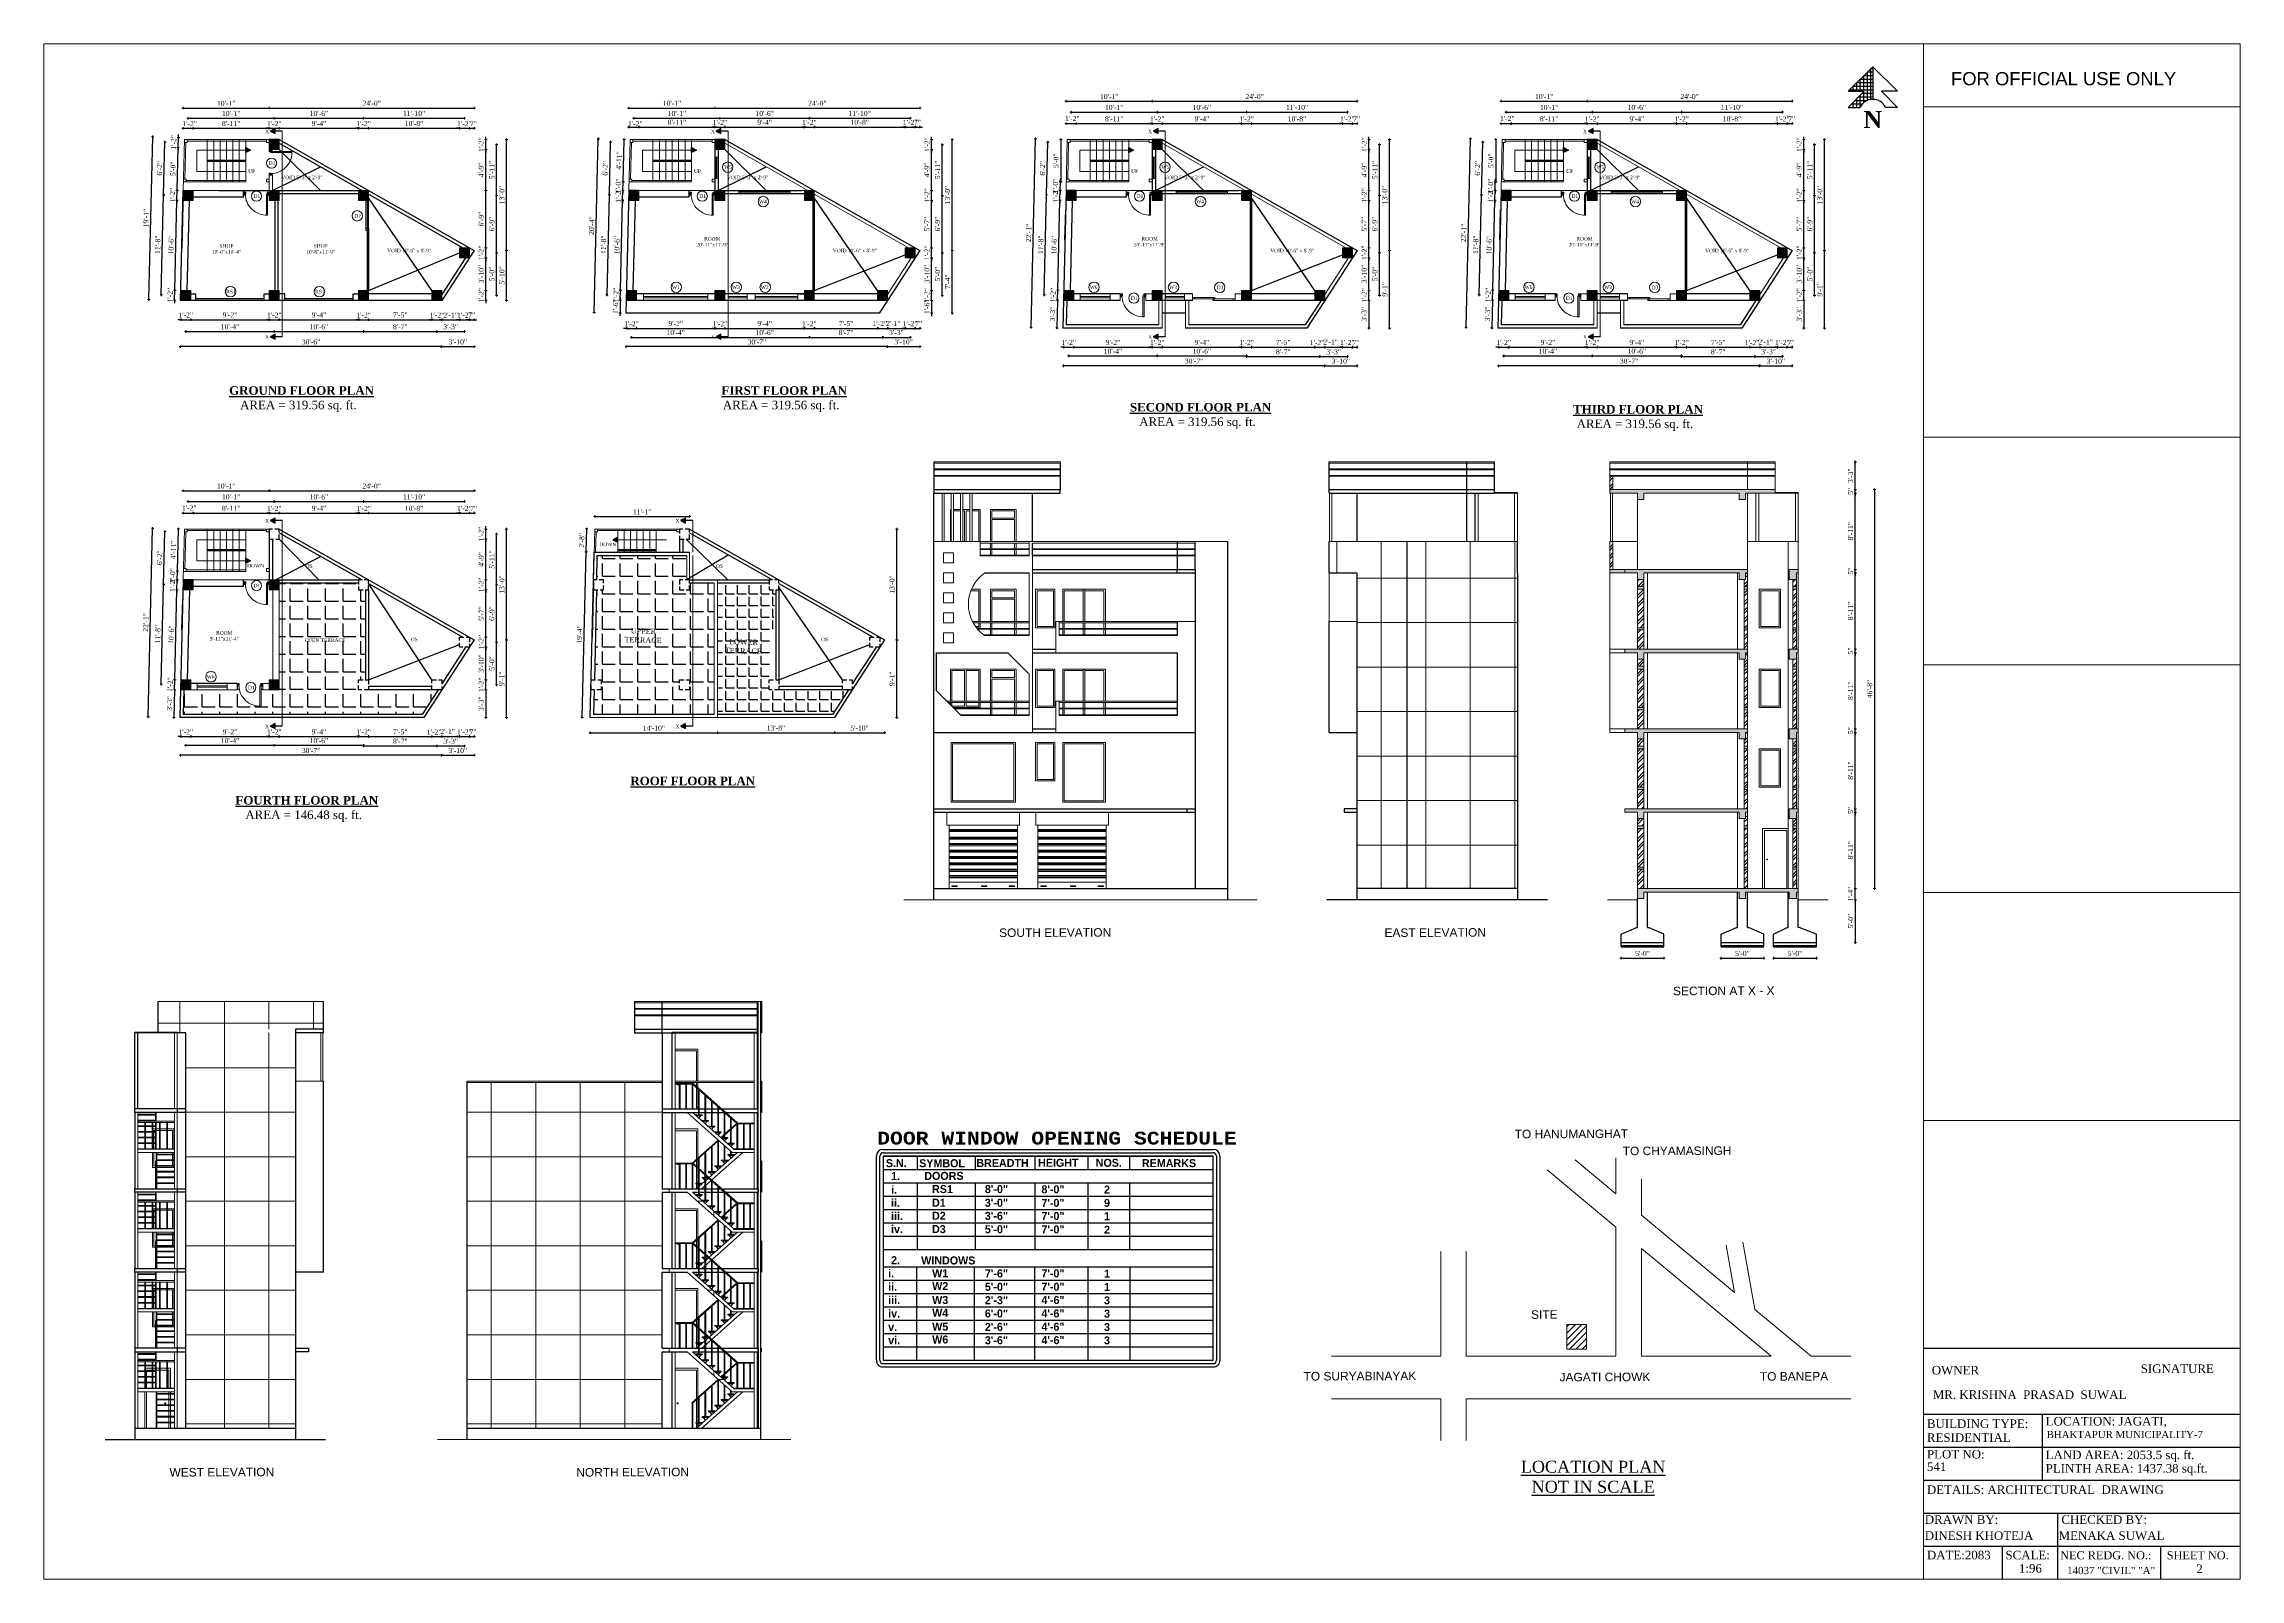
# Model space of a CAD drawing. Header units: inches. Extents: x 151827 to 158466, y -33102 to -26532.
# Drawn here: x 155381 to 158466, y -28687 to -26532 of the extents above; entities that cross this region are included whole.
import ezdxf

# ---------------------------------------------------------------- set-up
doc = ezdxf.new("R2010")
doc.units = ezdxf.units.IN
doc.header["$LTSCALE"] = 5
doc.header["$MEASUREMENT"] = 0
doc.linetypes.add('HIDDEN', pattern=[0.375, 0.25, -0.125])
for name, color, linetype, lineweight in [('1', 7, 'Continuous', 25), ('A-WALL', 7, 'Continuous', 9), ('boundary', 7, 'Continuous', 25), ('Dimension', 7, 'Continuous', 18), ('dimention', 5, 'Continuous', 9), ('DOOR', 62, 'Continuous', 0), ('Dw', 2, 'Continuous', 18), ('ele1', 21, 'Continuous', 20), ('Railing', 43, 'Continuous', 18), ('Staircase', 6, 'Continuous', 13), ('win', 5, 'Continuous', 18)]:
    doc.layers.add(name, color=color, linetype=linetype, lineweight=lineweight)
for name, color, linetype in [('BOLTS', 51, 'Continuous'), ('column', 4, 'Continuous'), ('TEXT', 6, 'Continuous'), ('WALL', 7, 'Continuous')]:
    doc.layers.add(name, color=color, linetype=linetype)
doc.layers.add('dim line', color=7, linetype='Continuous', lineweight=15, true_color=0xfab2b2)
doc.styles.add('ARIAL', font='cityb___.ttf')
doc.styles.add('COURIER', font='courbd.ttf')
doc.styles.add('DIMTEXT', font='arial.ttf', dxfattribs={"height": 8})
doc.styles.add('ordinary', font='times.ttf')
doc.styles.get("Standard").update_dxf_attribs({"font": 'arial.ttf'})
doc.dimstyles.new('Copy of 96', dxfattribs={"dimtxt": 7, "dimasz": 4, "dimexe": 0.5, "dimexo": 0.5, "dimgap": 3, "dimtad": 1, "dimdec": 1, "dimzin": 11, "dimdsep": 46, "dimlunit": 4, "dimtxsty": 'ordinary', "dimblk": 'OBLIQUE', "dimcen": 0.09, "dimse1": 1, "dimse2": 1, "dimclrt": 6, "dimazin": 0, "dimtfac": 1, "dimtdec": 1, "dimtix": 1, "dimtmove": 2, "dimatfit": 3, "dimldrblk": 'leader', "dimfxl": 0.5, "dimfxlon": 1, "dimtolj": 1, "dimtzin": 0, "dimarcsym": 0})
pattern_1 = [(90, (-19053.13, -281.74), (-62.5, 0), []), (180, (-19053.13, -281.74), (-4e-15, -62.5), [])]
pattern_2 = [(50, (-15480.5085, 475.8634), (7.17260183, -0.62752135), [0.75, -8.25]), (355, (-15480.5085, 475.8634), (-1.38751334, 7.52192134), [0.6, -6.6]), (100.4514445, (-15479.911, 475.811), (5.78508847, 6.8943999), [0.63740192, -7.01142112]), (46.1842, (-15480.5085, 477.863), (10.6724133, -1.6551928), [1.125, -12.375]), (96.6356355, (-15479.619, 477.725), (9.34661946, 9.741186), [0.9561034, -10.5171376]), (351.184164, (-15480.509, 477.863), (9.34661945, 9.741186), [0.9, -9.9]), (21, (-15479.5085, 477.3634), (5.96907052, -4.0261889), [0.75, -8.25]), (326, (-15479.5085, 477.3634), (2.43315332, 7.25150045), [0.6, -6.6]), (71.4514447, (-15479.011, 477.028), (8.40222377, 3.22531153), [0.6374019, -7.01142112]), (37.5, (-15480.5085, 475.8634), (0.121598553, 3.32893854), [0, -6.52, 0, -6.7, 0, -6.625]), (7.5, (-15480.5085, 475.8634), (2.630695374, 3.94411712), [0, -3.82, 0, -6.37, 0, -2.525]), (327.5, (-15482.7385, 475.8634), (5.33822436, -0.225548717), [0, -2.5, 0, -7.8, 0, -10.35]), (317.5, (-15483.7385, 475.8634), (5.83186169, 1.00104982), [0, -3.25, 0, -5.18, 0, -7.35])]
pattern_3 = [(45, (-15480.5085, 475.863), (-6.098796, 6.098796), []), (45, (-15476.443, 475.863), (-6.098796, 6.098796), [])]
pattern_4 = [(45, (0, -281.742), (-6.098796, 6.098796), []), (45, (4.066, -281.742), (-6.098796, 6.098796), [])]

# ---------------------------------------------------------------- blocks, each defined once
blk = doc.blocks.new('SDEGH')
at = {"layer": 'TEXT'}
h = blk.add_hatch(dxfattribs=at)
h.set_pattern_fill('NET', color=256, scale=40, style=0)
h.set_pattern_definition([(0, (43922.391, -13181.093), (0, 5), []), (90, (43922.391, -13181.093), (-5, 3e-16), [])])
h.paths.add_polyline_path([(52300.8, -9226.1), (52266.3, -9260.6), (52288.8, -9260.6), (52266.3, -9283.1), (52282.8, -9283.1, -0.284572), (52300.8, -9272)])
blk.add_line((52300.8, -9226.1), (52300.8, -9272), dxfattribs=at)
at = {"layer": 'WALL'}
for p, q in [((52266.3, -9260.6), (52300.8, -9226.1)), ((52335.4, -9260.6), (52300.8, -9226.1)), ((52266.3, -9260.6), (52288.8, -9260.6)), ((52266.3, -9283.1), (52288.8, -9260.6)), ((52266.3, -9283.1), (52282.8, -9283.1)), ((52335.4, -9260.6), (52312.9, -9260.6)), ((52335.4, -9283.1), (52312.9, -9260.6)), ((52335.4, -9283.1), (52318.8, -9283.1))]:
    blk.add_line(p, q, dxfattribs=at)
blk.add_arc((52300.8, -9292), 20.1, 26.4605, 153.5395, dxfattribs=at)
at = {"layer": 'Defpoints', "insert": (52287.7, -9288.2), "char_height": 24, "width": 23.16, "attachment_point": 1}
blk.add_mtext('{\\fTimes New Roman|b1|i0|c0|p18;N}', dxfattribs=at)
blk = doc.blocks.new('A$C3A4C2E96')
at = {"layer": 'BOLTS', "color": 251}
blk.add_line((-0.02, 0), (0.02, 0), dxfattribs=at)
at = {"layer": 'BOLTS', "color": 252}
blk.add_lwpolyline([(-0.02, 0), (-0.02, 0), (-0.02, 0.01, -0.414214), (-0.01, 0.02), (0.01, 0.02, -0.414214), (0.02, 0.01), (0.02, 0), (0.02, 0)], format="xyb", close=True, dxfattribs=at)
blk.add_lwpolyline([(-0.02, 0), (0.02, 0), (0.02, 0), (-0.02, 0)], close=True, dxfattribs=at)
at = {"layer": 'BOLTS', "color": 251}
blk.add_lwpolyline([(0.01, 0), (0.01, 0.01, 0.414214), (0, 0.02), (0, 0.02, 0.414214), (-0.01, 0.01), (-0.01, 0)], format="xyb", dxfattribs=at)
for centre, start, end in [((-0.01, 0.01), 0, 90), ((0.01, 0.01), 90, 180)]:
    blk.add_arc(centre, 0.0038, start, end, dxfattribs=at)
blk = doc.blocks.new('A$C27B36B59')
at = {"layer": 'DOOR'}
for p, q in [((0, 4), (0, 0)), ((2.5, 4), (0, 4)), ((0, 0), (3, 0)), ((2.5, 2.5), (2.5, 4)), ((3, 2.5), (2.5, 2.5)), ((3, 0), (3, 2.5))]:
    blk.add_line(p, q, dxfattribs=at)
for centre, radius, start, end in [((-1.4, -0.5), 4.75, 22.1411, 72.838), ((1.3, 2.1), 1.64, 45.138, 144.8948), ((2.2, 0.3), 2.49, 83.3149, 152.658), ((0.1, 0.4), 2.05, 349.4875, 93.6805), ((2, -0.5), 2.01, 58.7447, 166.495), ((-0.1, 0.3), 1.13, 343.542, 86.947), ((2.1, -0.4), 1.17, 38.2816, 160.1519)]:
    blk.add_arc(centre, radius, start, end, dxfattribs=at)
blk = doc.blocks.new('D2')
at = {"layer": 'DOOR'}
for p, q in [((74474, 24047.6), (74474, 24018.1)), ((74474, 24047.6), (74475.5, 24047.6)), ((74475.5, 24047.6), (74475.5, 24018.1))]:
    blk.add_line(p, q, dxfattribs=at)
blk.add_arc((74474, 24047.6), 29.5, 180, 272.9146, dxfattribs=at)
at = {"layer": 'DOOR', "xscale": -1, "rotation": 180}
blk.add_blockref('A$C27B36B59', (74442, 24050.1), dxfattribs=at)
at = {"layer": 'DOOR', "rotation": 180}
blk.add_blockref('A$C27B36B59', (74478, 24050.1), dxfattribs=at)
blk = doc.blocks.new('oblique')
at = {"color": 0, "lineweight": -2}
blk.add_line((0.25, 0.25), (-0.25, -0.25), dxfattribs=at)
at = {"layer": 'dim line', "lineweight": 9}
for p, q in [((-0.4375, 0), (0.4375, 0)), ((0, 0.4375), (0, -0.4375))]:
    blk.add_line(p, q, dxfattribs=at)
blk = doc.blocks.new('*D1017')
at = {"layer": 'A-WALL', "color": 0, "lineweight": -2, "ltscale": 50, "transparency": 16777216}
for p, q in [((155573.2, -26918.9), (155569.2, -26918.9)), ((155573.2, -26918.9), (155587.2, -26918.9)), ((155587.2, -26918.9), (155591.2, -26918.9))]:
    blk.add_line(p, q, dxfattribs=at)
at = {"layer": 'Defpoints', "color": 0, "ltscale": 50, "transparency": 16777216}
for p in [(155573.2, -26891.8), (155587.2, -26891.8), (155587.2, -26918.9)]:
    blk.add_point(p, dxfattribs=at)
at = {"layer": 'A-WALL', "color": 0, "lineweight": -2, "ltscale": 50, "transparency": 16777216, "xscale": 4, "yscale": 4, "zscale": 4}
blk.add_blockref('oblique', (155573.2, -26918.9), dxfattribs=at)
at = {"layer": 'A-WALL', "color": 0, "lineweight": -2, "ltscale": 50, "transparency": 16777216, "xscale": 4, "yscale": 4, "zscale": 4, "rotation": 180}
blk.add_blockref('oblique', (155587.2, -26918.9), dxfattribs=at)
at = {"layer": 'A-WALL', "color": 6, "ltscale": 50, "transparency": 16777216, "insert": (155580.2, -26912.4), "char_height": 7, "attachment_point": 5, "style": 'ordinary'}
blk.add_mtext('\\A1;1\'-2"', dxfattribs=at)
blk = doc.blocks.new('_OBLIQUE')
at = {"color": 0, "linetype": 'ByBlock'}
blk.add_line((-0.5, -0.5), (0.5, 0.5), dxfattribs=at)
blk = doc.blocks.new('leader')
at = {"layer": 'Dimension'}
for p, q in [((-4.42, 0), (4.42, 0)), ((0, -4.33), (0, 4.33))]:
    blk.add_line(p, q, dxfattribs=at)
blk = doc.blocks.new('*D1018')
at = {"layer": 'A-WALL', "color": 0, "lineweight": -2, "ltscale": 5, "transparency": 16777216}
blk.add_line((155587.2, -26918.9), (155697.4, -26918.9), dxfattribs=at)
at = {"layer": 'Defpoints', "color": 0, "ltscale": 5, "transparency": 16777216}
for p in [(155587.2, -26891.8), (155697.4, -26891.8), (155697.4, -26918.9)]:
    blk.add_point(p, dxfattribs=at)
at = {"layer": 'A-WALL', "color": 0, "lineweight": -2, "ltscale": 5, "transparency": 16777216, "xscale": 4, "yscale": 4, "zscale": 4, "rotation": 180}
blk.add_blockref('oblique', (155587.2, -26918.9), dxfattribs=at)
at = {"layer": 'A-WALL', "color": 0, "lineweight": -2, "ltscale": 5, "transparency": 16777216, "xscale": 4, "yscale": 4, "zscale": 4}
blk.add_blockref('oblique', (155697.4, -26918.9), dxfattribs=at)
at = {"layer": 'A-WALL', "color": 6, "ltscale": 5, "transparency": 16777216, "insert": (155642.3, -26912.3), "char_height": 7, "attachment_point": 5, "style": 'ordinary'}
blk.add_mtext('\\A1;9\'-2"', dxfattribs=at)
blk = doc.blocks.new('*D1019')
at = {"layer": 'A-WALL', "color": 0, "lineweight": -2, "ltscale": 5, "transparency": 16777216}
for p, q in [((155697.4, -26918.9), (155693.4, -26918.9)), ((155697.4, -26918.9), (155711.4, -26918.9)), ((155711.4, -26918.9), (155715.4, -26918.9))]:
    blk.add_line(p, q, dxfattribs=at)
at = {"layer": 'Defpoints', "color": 0, "ltscale": 5, "transparency": 16777216}
for p in [(155697.4, -26891.8), (155711.4, -26891.8), (155711.4, -26918.9)]:
    blk.add_point(p, dxfattribs=at)
at = {"layer": 'A-WALL', "color": 0, "lineweight": -2, "ltscale": 5, "transparency": 16777216, "xscale": 4, "yscale": 4, "zscale": 4}
blk.add_blockref('oblique', (155697.4, -26918.9), dxfattribs=at)
at = {"layer": 'A-WALL', "color": 0, "lineweight": -2, "ltscale": 5, "transparency": 16777216, "xscale": 4, "yscale": 4, "zscale": 4, "rotation": 180}
blk.add_blockref('oblique', (155711.4, -26918.9), dxfattribs=at)
at = {"layer": 'A-WALL', "color": 6, "ltscale": 5, "transparency": 16777216, "insert": (155704.4, -26912.4), "char_height": 7, "attachment_point": 5, "style": 'ordinary'}
blk.add_mtext('\\A1;1\'-2"', dxfattribs=at)
blk = doc.blocks.new('*D1020')
at = {"layer": 'A-WALL', "color": 0, "lineweight": -2, "ltscale": 5, "transparency": 16777216}
blk.add_line((155711.4, -26918.9), (155823, -26918.9), dxfattribs=at)
at = {"layer": 'Defpoints', "color": 0, "ltscale": 5, "transparency": 16777216}
for p in [(155711.4, -26891.8), (155823, -26891.8), (155823, -26918.9)]:
    blk.add_point(p, dxfattribs=at)
at = {"layer": 'A-WALL', "color": 0, "lineweight": -2, "ltscale": 5, "transparency": 16777216, "xscale": 4, "yscale": 4, "zscale": 4, "rotation": 180}
blk.add_blockref('oblique', (155711.4, -26918.9), dxfattribs=at)
at = {"layer": 'A-WALL', "color": 0, "lineweight": -2, "ltscale": 5, "transparency": 16777216, "xscale": 4, "yscale": 4, "zscale": 4}
blk.add_blockref('oblique', (155823, -26918.9), dxfattribs=at)
at = {"layer": 'A-WALL', "color": 6, "ltscale": 5, "transparency": 16777216, "insert": (155767.2, -26912.3), "char_height": 7, "attachment_point": 5, "style": 'ordinary'}
blk.add_mtext('\\A1;9\'-4"', dxfattribs=at)
blk = doc.blocks.new('*D1021')
at = {"layer": 'A-WALL', "color": 0, "lineweight": -2, "ltscale": 5, "transparency": 16777216}
for p, q in [((155823, -26918.9), (155819, -26918.9)), ((155823, -26918.9), (155837, -26918.9)), ((155837, -26918.9), (155841, -26918.9))]:
    blk.add_line(p, q, dxfattribs=at)
at = {"layer": 'Defpoints', "color": 0, "ltscale": 5, "transparency": 16777216}
for p in [(155823, -26891.8), (155837, -26891.8), (155837, -26918.9)]:
    blk.add_point(p, dxfattribs=at)
at = {"layer": 'A-WALL', "color": 0, "lineweight": -2, "ltscale": 5, "transparency": 16777216, "xscale": 4, "yscale": 4, "zscale": 4}
blk.add_blockref('oblique', (155823, -26918.9), dxfattribs=at)
at = {"layer": 'A-WALL', "color": 0, "lineweight": -2, "ltscale": 5, "transparency": 16777216, "xscale": 4, "yscale": 4, "zscale": 4, "rotation": 180}
blk.add_blockref('oblique', (155837, -26918.9), dxfattribs=at)
at = {"layer": 'A-WALL', "color": 6, "ltscale": 5, "transparency": 16777216, "insert": (155830, -26912.4), "char_height": 7, "attachment_point": 5, "style": 'ordinary'}
blk.add_mtext('\\A1;1\'-2"', dxfattribs=at)
blk = doc.blocks.new('*D1022')
at = {"layer": 'A-WALL', "color": 0, "lineweight": -2, "ltscale": 5, "transparency": 16777216}
blk.add_line((155837, -26918.9), (155926, -26918.9), dxfattribs=at)
at = {"layer": 'Defpoints', "color": 0, "ltscale": 5, "transparency": 16777216}
for p in [(155837, -26891.8), (155926, -26891.8), (155926, -26918.9)]:
    blk.add_point(p, dxfattribs=at)
at = {"layer": 'A-WALL', "color": 0, "lineweight": -2, "ltscale": 5, "transparency": 16777216, "xscale": 4, "yscale": 4, "zscale": 4, "rotation": 180}
blk.add_blockref('oblique', (155837, -26918.9), dxfattribs=at)
at = {"layer": 'A-WALL', "color": 0, "lineweight": -2, "ltscale": 5, "transparency": 16777216, "xscale": 4, "yscale": 4, "zscale": 4}
blk.add_blockref('oblique', (155926, -26918.9), dxfattribs=at)
at = {"layer": 'A-WALL', "color": 6, "ltscale": 5, "transparency": 16777216, "insert": (155881.5, -26912.3), "char_height": 7, "attachment_point": 5, "style": 'ordinary'}
blk.add_mtext('\\A1;7\'-5"', dxfattribs=at)
blk = doc.blocks.new('*D1023')
at = {"layer": 'A-WALL', "color": 0, "lineweight": -2, "ltscale": 5, "transparency": 16777216}
for p, q in [((155964.6, -26918.9), (155960.6, -26918.9)), ((155964.6, -26918.9), (155978.6, -26918.9)), ((155978.6, -26918.9), (155982.6, -26918.9))]:
    blk.add_line(p, q, dxfattribs=at)
at = {"layer": 'Defpoints', "color": 0, "ltscale": 5, "transparency": 16777216}
for p in [(155964.6, -26832), (155978.6, -26832), (155978.6, -26918.9)]:
    blk.add_point(p, dxfattribs=at)
at = {"layer": 'A-WALL', "color": 0, "lineweight": -2, "ltscale": 5, "transparency": 16777216, "xscale": 4, "yscale": 4, "zscale": 4}
blk.add_blockref('oblique', (155964.6, -26918.9), dxfattribs=at)
at = {"layer": 'A-WALL', "color": 0, "lineweight": -2, "ltscale": 5, "transparency": 16777216, "xscale": 4, "yscale": 4, "zscale": 4, "rotation": 180}
blk.add_blockref('oblique', (155978.6, -26918.9), dxfattribs=at)
at = {"layer": 'A-WALL', "color": 6, "ltscale": 5, "transparency": 16777216, "insert": (155971.6, -26912.4), "char_height": 7, "attachment_point": 5, "style": 'ordinary'}
blk.add_mtext('\\A1;1\'-2"', dxfattribs=at)
blk = doc.blocks.new('*D1024')
at = {"layer": 'A-WALL', "color": 0, "lineweight": -2, "ltscale": 5, "transparency": 16777216}
blk.add_line((155580.2, -26935.5), (155704.4, -26935.5), dxfattribs=at)
at = {"layer": 'Defpoints', "color": 0, "ltscale": 5, "transparency": 16777216}
for p in [(155580.2, -26884.8), (155704.4, -26884.8), (155704.4, -26935.5)]:
    blk.add_point(p, dxfattribs=at)
at = {"layer": 'A-WALL', "color": 0, "lineweight": -2, "ltscale": 5, "transparency": 16777216, "xscale": 4, "yscale": 4, "zscale": 4, "rotation": 180}
blk.add_blockref('oblique', (155580.2, -26935.5), dxfattribs=at)
at = {"layer": 'A-WALL', "color": 0, "lineweight": -2, "ltscale": 5, "transparency": 16777216, "xscale": 4, "yscale": 4, "zscale": 4}
blk.add_blockref('oblique', (155704.4, -26935.5), dxfattribs=at)
at = {"layer": 'A-WALL', "color": 6, "ltscale": 5, "transparency": 16777216, "insert": (155642.3, -26928.9), "char_height": 7, "attachment_point": 5, "style": 'ordinary'}
blk.add_mtext('\\A1;10\'-4"', dxfattribs=at)
blk = doc.blocks.new('*D1025')
at = {"layer": 'A-WALL', "color": 0, "lineweight": -2, "ltscale": 5, "transparency": 16777216}
blk.add_line((155830, -26935.5), (155933, -26935.5), dxfattribs=at)
at = {"layer": 'Defpoints', "color": 0, "ltscale": 5, "transparency": 16777216}
for p in [(155830, -26884.8), (155933, -26884.8), (155933, -26935.5)]:
    blk.add_point(p, dxfattribs=at)
at = {"layer": 'A-WALL', "color": 0, "lineweight": -2, "ltscale": 5, "transparency": 16777216, "xscale": 4, "yscale": 4, "zscale": 4, "rotation": 180}
blk.add_blockref('oblique', (155830, -26935.5), dxfattribs=at)
at = {"layer": 'A-WALL', "color": 0, "lineweight": -2, "ltscale": 5, "transparency": 16777216, "xscale": 4, "yscale": 4, "zscale": 4}
blk.add_blockref('oblique', (155933, -26935.5), dxfattribs=at)
at = {"layer": 'A-WALL', "color": 6, "ltscale": 5, "transparency": 16777216, "insert": (155881.5, -26928.9), "char_height": 7, "attachment_point": 5, "style": 'ordinary'}
blk.add_mtext('\\A1;8\'-7"', dxfattribs=at)
blk = doc.blocks.new('*D944')
at = {"layer": 'A-WALL', "color": 0, "lineweight": -2, "ltscale": 5, "transparency": 16777216}
blk.add_line((155704.4, -26935.5), (155830, -26935.5), dxfattribs=at)
at = {"layer": 'Defpoints', "color": 0, "ltscale": 5, "transparency": 16777216}
for p in [(155704.4, -26884.8), (155830, -26884.8), (155830, -26935.5)]:
    blk.add_point(p, dxfattribs=at)
at = {"layer": 'A-WALL', "color": 0, "lineweight": -2, "ltscale": 5, "transparency": 16777216, "xscale": 4, "yscale": 4, "zscale": 4, "rotation": 180}
blk.add_blockref('oblique', (155704.4, -26935.5), dxfattribs=at)
at = {"layer": 'A-WALL', "color": 0, "lineweight": -2, "ltscale": 5, "transparency": 16777216, "xscale": 4, "yscale": 4, "zscale": 4}
blk.add_blockref('oblique', (155830, -26935.5), dxfattribs=at)
at = {"layer": 'A-WALL', "color": 6, "ltscale": 5, "transparency": 16777216, "insert": (155767.2, -26928.9), "char_height": 7, "attachment_point": 5, "style": 'ordinary'}
blk.add_mtext('\\A1;10\'-6"', dxfattribs=at)
blk = doc.blocks.new('*D1026')
at = {"layer": 'A-WALL', "color": 0, "lineweight": -2, "ltscale": 5, "transparency": 16777216}
blk.add_line((155933, -26935.5), (155971.6, -26935.5), dxfattribs=at)
at = {"layer": 'Defpoints', "color": 0, "ltscale": 5, "transparency": 16777216}
for p in [(155971.6, -26825), (155933, -26884.8), (155971.6, -26935.5)]:
    blk.add_point(p, dxfattribs=at)
at = {"layer": 'A-WALL', "color": 0, "lineweight": -2, "ltscale": 5, "transparency": 16777216, "xscale": 4, "yscale": 4, "zscale": 4, "rotation": 180}
blk.add_blockref('oblique', (155933, -26935.5), dxfattribs=at)
at = {"layer": 'A-WALL', "color": 0, "lineweight": -2, "ltscale": 5, "transparency": 16777216, "xscale": 4, "yscale": 4, "zscale": 4}
blk.add_blockref('oblique', (155971.6, -26935.5), dxfattribs=at)
at = {"layer": 'A-WALL', "color": 6, "ltscale": 5, "transparency": 16777216, "insert": (155952.3, -26928.9), "char_height": 7, "attachment_point": 5, "style": 'ordinary'}
blk.add_mtext('\\A1;3\'-3"', dxfattribs=at)
blk = doc.blocks.new('*D1027')
at = {"layer": 'A-WALL', "color": 0, "lineweight": -2, "ltscale": 5, "transparency": 16777216}
blk.add_line((155939.3, -26956.8), (155572.8, -26956.8), dxfattribs=at)
at = {"layer": 'Defpoints', "color": 0, "ltscale": 5, "transparency": 16777216}
for p in [(155572.8, -26891.8), (155939.3, -26891.8), (155572.8, -26956.8)]:
    blk.add_point(p, dxfattribs=at)
at = {"layer": 'A-WALL', "color": 0, "lineweight": -2, "ltscale": 5, "transparency": 16777216, "xscale": 4, "yscale": 4, "zscale": 4, "rotation": 180}
blk.add_blockref('oblique', (155572.8, -26956.8), dxfattribs=at)
at = {"layer": 'A-WALL', "color": 0, "lineweight": -2, "ltscale": 5, "transparency": 16777216, "xscale": 4, "yscale": 4, "zscale": 4}
blk.add_blockref('oblique', (155939.3, -26956.8), dxfattribs=at)
at = {"layer": 'A-WALL', "color": 6, "ltscale": 5, "transparency": 16777216, "insert": (155756.1, -26950.2), "char_height": 7, "attachment_point": 5, "style": 'ordinary'}
blk.add_mtext('\\A1;30\'-6"', dxfattribs=at)
blk = doc.blocks.new('*D1028')
at = {"layer": 'A-WALL', "color": 0, "lineweight": -2, "ltscale": 5, "transparency": 16777216}
blk.add_line((155939.3, -26956.8), (155985.2, -26956.8), dxfattribs=at)
at = {"layer": 'Defpoints', "color": 0, "ltscale": 5, "transparency": 16777216}
for p in [(155985.2, -26821.8), (155939.3, -26891.8), (155985.2, -26956.8)]:
    blk.add_point(p, dxfattribs=at)
at = {"layer": 'A-WALL', "color": 0, "lineweight": -2, "ltscale": 5, "transparency": 16777216, "xscale": 4, "yscale": 4, "zscale": 4, "rotation": 180}
blk.add_blockref('oblique', (155939.3, -26956.8), dxfattribs=at)
at = {"layer": 'A-WALL', "color": 0, "lineweight": -2, "ltscale": 5, "transparency": 16777216, "xscale": 4, "yscale": 4, "zscale": 4}
blk.add_blockref('oblique', (155985.2, -26956.8), dxfattribs=at)
at = {"layer": 'A-WALL', "color": 6, "ltscale": 5, "transparency": 16777216, "insert": (155962.3, -26950.2), "char_height": 7, "attachment_point": 5, "style": 'ordinary'}
blk.add_mtext('\\A1;3\'-10"', dxfattribs=at)
blk = doc.blocks.new('*D1029')
at = {"layer": 'A-WALL', "color": 0, "lineweight": -2, "ltscale": 5, "transparency": 16777216}
for p, q in [((156001.8, -26877.8), (156001.8, -26873.8)), ((156001.8, -26891.8), (156001.8, -26877.8)), ((156001.8, -26891.8), (156001.8, -26895.8))]:
    blk.add_line(p, q, dxfattribs=at)
at = {"layer": 'Defpoints', "color": 0, "ltscale": 5, "transparency": 16777216}
for p in [(155940, -26877.8), (155940, -26891.8), (156001.8, -26877.8)]:
    blk.add_point(p, dxfattribs=at)
at = {"layer": 'A-WALL', "color": 0, "lineweight": -2, "ltscale": 5, "transparency": 16777216, "xscale": 4, "yscale": 4, "zscale": 4}
for p, rotation in [((156001.8, -26877.8), 270), ((156001.8, -26891.8), 90)]:
    blk.add_blockref('oblique', p, dxfattribs=dict(at, rotation=rotation))
at = {"layer": 'A-WALL', "color": 6, "ltscale": 5, "transparency": 16777216, "insert": (155995.3, -26884.8), "char_height": 7, "attachment_point": 5, "rotation": 90, "style": 'ordinary'}
blk.add_mtext('\\A1;1\'-2"', dxfattribs=at)
blk = doc.blocks.new('*D1030')
at = {"layer": 'A-WALL', "color": 0, "lineweight": -2, "ltscale": 5, "transparency": 16777216}
blk.add_line((156001.8, -26877.8), (156001.8, -26832.3), dxfattribs=at)
at = {"layer": 'Defpoints', "color": 0, "ltscale": 5, "transparency": 16777216}
for p in [(155978.4, -26832.3), (156001.8, -26832.3), (155940, -26877.8)]:
    blk.add_point(p, dxfattribs=at)
at = {"layer": 'A-WALL', "color": 0, "lineweight": -2, "ltscale": 5, "transparency": 16777216, "xscale": 4, "yscale": 4, "zscale": 4}
for p, rotation in [((156001.8, -26832.3), 90), ((156001.8, -26877.8), 270)]:
    blk.add_blockref('oblique', p, dxfattribs=dict(at, rotation=rotation))
at = {"layer": 'A-WALL', "color": 6, "ltscale": 5, "transparency": 16777216, "insert": (155995.3, -26855), "char_height": 7, "attachment_point": 5, "rotation": 90, "style": 'ordinary'}
blk.add_mtext('\\A1;3\'-10"', dxfattribs=at)
blk = doc.blocks.new('*D1031')
at = {"layer": 'A-WALL', "color": 0, "lineweight": -2, "ltscale": 5, "transparency": 16777216}
for p, q in [((156001.8, -26818), (156001.8, -26814)), ((156001.8, -26832.3), (156001.8, -26818)), ((156001.8, -26832.3), (156001.8, -26836.3))]:
    blk.add_line(p, q, dxfattribs=at)
at = {"layer": 'Defpoints', "color": 0, "ltscale": 5, "transparency": 16777216}
for p in [(155978.4, -26832.3), (155978.6, -26818), (156001.8, -26818)]:
    blk.add_point(p, dxfattribs=at)
at = {"layer": 'A-WALL', "color": 0, "lineweight": -2, "ltscale": 5, "transparency": 16777216, "xscale": 4, "yscale": 4, "zscale": 4}
for p, rotation in [((156001.8, -26818), 270), ((156001.8, -26832.3), 90)]:
    blk.add_blockref('oblique', p, dxfattribs=dict(at, rotation=rotation))
at = {"layer": 'A-WALL', "color": 6, "ltscale": 5, "transparency": 16777216, "insert": (155995.3, -26825.1), "char_height": 7, "attachment_point": 5, "rotation": 90, "style": 'ordinary'}
blk.add_mtext('\\A1;1\'-2"', dxfattribs=at)
blk = doc.blocks.new('*D1032')
at = {"layer": 'A-WALL', "color": 0, "lineweight": -2, "ltscale": 5, "transparency": 16777216}
blk.add_line((156001.8, -26818), (156001.8, -26737.5), dxfattribs=at)
at = {"layer": 'Defpoints', "color": 0, "ltscale": 5, "transparency": 16777216}
for p in [(155837, -26737.5), (156001.8, -26737.5), (155964.6, -26818)]:
    blk.add_point(p, dxfattribs=at)
at = {"layer": 'A-WALL', "color": 0, "lineweight": -2, "ltscale": 5, "transparency": 16777216, "xscale": 4, "yscale": 4, "zscale": 4}
for p, rotation in [((156001.8, -26737.5), 90), ((156001.8, -26818), 270)]:
    blk.add_blockref('oblique', p, dxfattribs=dict(at, rotation=rotation))
at = {"layer": 'A-WALL', "color": 6, "ltscale": 5, "transparency": 16777216, "insert": (155995.3, -26777.8), "char_height": 7, "attachment_point": 5, "rotation": 90, "style": 'ordinary'}
blk.add_mtext('\\A1;6\'-9"', dxfattribs=at)
blk = doc.blocks.new('*D1033')
at = {"layer": 'A-WALL', "color": 0, "lineweight": -2, "ltscale": 5, "transparency": 16777216}
blk.add_line((156001.8, -26737.5), (156001.8, -26680.1), dxfattribs=at)
at = {"layer": 'Defpoints', "color": 0, "ltscale": 5, "transparency": 16777216}
for p in [(155711.4, -26680.1), (156001.8, -26680.1), (155837, -26737.5)]:
    blk.add_point(p, dxfattribs=at)
at = {"layer": 'A-WALL', "color": 0, "lineweight": -2, "ltscale": 5, "transparency": 16777216, "xscale": 4, "yscale": 4, "zscale": 4}
for p, rotation in [((156001.8, -26680.1), 90), ((156001.8, -26737.5), 270)]:
    blk.add_blockref('oblique', p, dxfattribs=dict(at, rotation=rotation))
at = {"layer": 'A-WALL', "color": 6, "ltscale": 5, "transparency": 16777216, "insert": (155995.3, -26708.8), "char_height": 7, "attachment_point": 5, "rotation": 90, "style": 'ordinary'}
blk.add_mtext('\\A1;4\'-9"', dxfattribs=at)
blk = doc.blocks.new('*D1034')
at = {"layer": 'A-WALL', "color": 0, "lineweight": -2, "ltscale": 5, "transparency": 16777216}
for p, q in [((156001.8, -26666.1), (156001.8, -26662.1)), ((156001.8, -26680.1), (156001.8, -26666.1)), ((156001.8, -26680.1), (156001.8, -26684.1))]:
    blk.add_line(p, q, dxfattribs=at)
at = {"layer": 'Defpoints', "color": 0, "ltscale": 5, "transparency": 16777216}
for p in [(155711.4, -26666.1), (155711.4, -26680.1), (156001.8, -26666.1)]:
    blk.add_point(p, dxfattribs=at)
at = {"layer": 'A-WALL', "color": 0, "lineweight": -2, "ltscale": 5, "transparency": 16777216, "xscale": 4, "yscale": 4, "zscale": 4}
for p, rotation in [((156001.8, -26666.1), 270), ((156001.8, -26680.1), 90)]:
    blk.add_blockref('oblique', p, dxfattribs=dict(at, rotation=rotation))
at = {"layer": 'A-WALL', "color": 6, "ltscale": 5, "transparency": 16777216, "insert": (155995.3, -26673.1), "char_height": 7, "attachment_point": 5, "rotation": 90, "style": 'ordinary'}
blk.add_mtext('\\A1;1\'-2"', dxfattribs=at)
blk = doc.blocks.new('*D945')
at = {"layer": 'A-WALL', "color": 0, "lineweight": -2, "ltscale": 5, "transparency": 16777216}
blk.add_line((156016.8, -26884.8), (156016.8, -26825), dxfattribs=at)
at = {"layer": 'Defpoints', "color": 0, "ltscale": 5, "transparency": 16777216}
for p in [(155971.6, -26825), (156016.8, -26825), (155933, -26884.8)]:
    blk.add_point(p, dxfattribs=at)
at = {"layer": 'A-WALL', "color": 0, "lineweight": -2, "ltscale": 5, "transparency": 16777216, "xscale": 4, "yscale": 4, "zscale": 4}
for p, rotation in [((156016.8, -26825), 90), ((156016.8, -26884.8), 270)]:
    blk.add_blockref('oblique', p, dxfattribs=dict(at, rotation=rotation))
at = {"layer": 'A-WALL', "color": 6, "ltscale": 5, "transparency": 16777216, "insert": (156010.2, -26854.9), "char_height": 7, "attachment_point": 5, "rotation": 90, "style": 'ordinary'}
blk.add_mtext('\\A1;5\'-0"', dxfattribs=at)
blk = doc.blocks.new('*D1035')
at = {"layer": 'A-WALL', "color": 0, "lineweight": -2, "ltscale": 5, "transparency": 16777216}
blk.add_line((156016.8, -26825), (156016.8, -26744.5), dxfattribs=at)
at = {"layer": 'Defpoints', "color": 0, "ltscale": 5, "transparency": 16777216}
for p in [(155830, -26744.5), (156016.8, -26744.5), (155971.6, -26825)]:
    blk.add_point(p, dxfattribs=at)
at = {"layer": 'A-WALL', "color": 0, "lineweight": -2, "ltscale": 5, "transparency": 16777216, "xscale": 4, "yscale": 4, "zscale": 4}
for p, rotation in [((156016.8, -26744.5), 90), ((156016.8, -26825), 270)]:
    blk.add_blockref('oblique', p, dxfattribs=dict(at, rotation=rotation))
at = {"layer": 'A-WALL', "color": 6, "ltscale": 5, "transparency": 16777216, "insert": (156010.2, -26784.8), "char_height": 7, "attachment_point": 5, "rotation": 90, "style": 'ordinary'}
blk.add_mtext('\\A1;6\'-9"', dxfattribs=at)
blk = doc.blocks.new('*D1036')
at = {"layer": 'A-WALL', "color": 0, "lineweight": -2, "ltscale": 5, "transparency": 16777216}
blk.add_line((156016.8, -26744.5), (156016.8, -26673.1), dxfattribs=at)
at = {"layer": 'Defpoints', "color": 0, "ltscale": 5, "transparency": 16777216}
for p in [(155704.4, -26673.1), (156016.8, -26673.1), (155830, -26744.5)]:
    blk.add_point(p, dxfattribs=at)
at = {"layer": 'A-WALL', "color": 0, "lineweight": -2, "ltscale": 5, "transparency": 16777216, "xscale": 4, "yscale": 4, "zscale": 4}
for p, rotation in [((156016.8, -26673.1), 90), ((156016.8, -26744.5), 270)]:
    blk.add_blockref('oblique', p, dxfattribs=dict(at, rotation=rotation))
at = {"layer": 'A-WALL', "color": 6, "ltscale": 5, "transparency": 16777216, "insert": (156010.2, -26708.8), "char_height": 7, "attachment_point": 5, "rotation": 90, "style": 'ordinary'}
blk.add_mtext('\\A1;5\'-11"', dxfattribs=at)
blk = doc.blocks.new('*D1037')
at = {"layer": 'A-WALL', "color": 0, "lineweight": -2, "ltscale": 50, "transparency": 16777216}
blk.add_line((155576.5, -26650.2), (155590.5, -26650.2), dxfattribs=at)
at = {"layer": 'Defpoints', "color": 0, "ltscale": 50, "transparency": 16777216}
for p in [(155590.5, -26650.2), (155576.5, -26737.5), (155590.5, -26737.5)]:
    blk.add_point(p, dxfattribs=at)
at = {"layer": 'A-WALL', "color": 0, "lineweight": -2, "ltscale": 50, "transparency": 16777216, "xscale": 4, "yscale": 4, "zscale": 4, "rotation": 180}
blk.add_blockref('oblique', (155576.5, -26650.2), dxfattribs=at)
at = {"layer": 'A-WALL', "color": 0, "lineweight": -2, "ltscale": 50, "transparency": 16777216, "xscale": 4, "yscale": 4, "zscale": 4}
blk.add_blockref('oblique', (155590.5, -26650.2), dxfattribs=at)
at = {"layer": 'A-WALL', "color": 6, "ltscale": 50, "transparency": 16777216, "insert": (155585.6, -26643.7), "char_height": 7, "attachment_point": 5, "style": 'ordinary'}
blk.add_mtext('\\A1;1\'-2"', dxfattribs=at)
blk = doc.blocks.new('*D1038')
at = {"layer": 'A-WALL', "color": 0, "lineweight": -2, "ltscale": 5, "transparency": 16777216}
blk.add_line((155590.5, -26650.2), (155697.4, -26650.2), dxfattribs=at)
at = {"layer": 'Defpoints', "color": 0, "ltscale": 5, "transparency": 16777216}
for p in [(155697.4, -26650.2), (155697.4, -26666.1), (155590.5, -26737.5)]:
    blk.add_point(p, dxfattribs=at)
at = {"layer": 'A-WALL', "color": 0, "lineweight": -2, "ltscale": 5, "transparency": 16777216, "xscale": 4, "yscale": 4, "zscale": 4, "rotation": 180}
blk.add_blockref('oblique', (155590.5, -26650.2), dxfattribs=at)
at = {"layer": 'A-WALL', "color": 0, "lineweight": -2, "ltscale": 5, "transparency": 16777216, "xscale": 4, "yscale": 4, "zscale": 4}
blk.add_blockref('oblique', (155697.4, -26650.2), dxfattribs=at)
at = {"layer": 'A-WALL', "color": 6, "ltscale": 5, "transparency": 16777216, "insert": (155643.9, -26643.6), "char_height": 7, "attachment_point": 5, "style": 'ordinary'}
blk.add_mtext('\\A1;8\'-11"', dxfattribs=at)
blk = doc.blocks.new('*D1039')
at = {"layer": 'A-WALL', "color": 0, "lineweight": -2, "ltscale": 5, "transparency": 16777216}
for p, q in [((155697.4, -26650.2), (155693.4, -26650.2)), ((155697.4, -26650.2), (155711.4, -26650.2)), ((155711.4, -26650.2), (155715.4, -26650.2))]:
    blk.add_line(p, q, dxfattribs=at)
at = {"layer": 'Defpoints', "color": 0, "ltscale": 5, "transparency": 16777216}
for p in [(155711.4, -26650.2), (155697.4, -26666.1), (155711.4, -26666.1)]:
    blk.add_point(p, dxfattribs=at)
at = {"layer": 'A-WALL', "color": 0, "lineweight": -2, "ltscale": 5, "transparency": 16777216, "xscale": 4, "yscale": 4, "zscale": 4}
blk.add_blockref('oblique', (155697.4, -26650.2), dxfattribs=at)
at = {"layer": 'A-WALL', "color": 0, "lineweight": -2, "ltscale": 5, "transparency": 16777216, "xscale": 4, "yscale": 4, "zscale": 4, "rotation": 180}
blk.add_blockref('oblique', (155711.4, -26650.2), dxfattribs=at)
at = {"layer": 'A-WALL', "color": 6, "ltscale": 5, "transparency": 16777216, "insert": (155704.4, -26643.7), "char_height": 7, "attachment_point": 5, "style": 'ordinary'}
blk.add_mtext('\\A1;1\'-2"', dxfattribs=at)
blk = doc.blocks.new('*D1040')
at = {"layer": 'A-WALL', "color": 0, "lineweight": -2, "ltscale": 5, "transparency": 16777216}
blk.add_line((155711.4, -26650.2), (155823, -26650.2), dxfattribs=at)
at = {"layer": 'Defpoints', "color": 0, "ltscale": 5, "transparency": 16777216}
for p in [(155823, -26650.2), (155711.4, -26666.1), (155823, -26737.5)]:
    blk.add_point(p, dxfattribs=at)
at = {"layer": 'A-WALL', "color": 0, "lineweight": -2, "ltscale": 5, "transparency": 16777216, "xscale": 4, "yscale": 4, "zscale": 4, "rotation": 180}
blk.add_blockref('oblique', (155711.4, -26650.2), dxfattribs=at)
at = {"layer": 'A-WALL', "color": 0, "lineweight": -2, "ltscale": 5, "transparency": 16777216, "xscale": 4, "yscale": 4, "zscale": 4}
blk.add_blockref('oblique', (155823, -26650.2), dxfattribs=at)
at = {"layer": 'A-WALL', "color": 6, "ltscale": 5, "transparency": 16777216, "insert": (155767.2, -26643.6), "char_height": 7, "attachment_point": 5, "style": 'ordinary'}
blk.add_mtext('\\A1;9\'-4"', dxfattribs=at)
blk = doc.blocks.new('*D1041')
at = {"layer": 'A-WALL', "color": 0, "lineweight": -2, "ltscale": 5, "transparency": 16777216}
for p, q in [((155823, -26650.2), (155819, -26650.2)), ((155823, -26650.2), (155837, -26650.2)), ((155837, -26650.2), (155841, -26650.2))]:
    blk.add_line(p, q, dxfattribs=at)
at = {"layer": 'Defpoints', "color": 0, "ltscale": 5, "transparency": 16777216}
for p in [(155837, -26650.2), (155823, -26737.5), (155837, -26737.5)]:
    blk.add_point(p, dxfattribs=at)
at = {"layer": 'A-WALL', "color": 0, "lineweight": -2, "ltscale": 5, "transparency": 16777216, "xscale": 4, "yscale": 4, "zscale": 4}
blk.add_blockref('oblique', (155823, -26650.2), dxfattribs=at)
at = {"layer": 'A-WALL', "color": 0, "lineweight": -2, "ltscale": 5, "transparency": 16777216, "xscale": 4, "yscale": 4, "zscale": 4, "rotation": 180}
blk.add_blockref('oblique', (155837, -26650.2), dxfattribs=at)
at = {"layer": 'A-WALL', "color": 6, "ltscale": 5, "transparency": 16777216, "insert": (155830, -26643.7), "char_height": 7, "attachment_point": 5, "style": 'ordinary'}
blk.add_mtext('\\A1;1\'-2"', dxfattribs=at)
blk = doc.blocks.new('*D1042')
at = {"layer": 'A-WALL', "color": 0, "lineweight": -2, "ltscale": 5, "transparency": 16777216}
blk.add_line((155837, -26650.2), (155964.6, -26650.2), dxfattribs=at)
at = {"layer": 'Defpoints', "color": 0, "ltscale": 5, "transparency": 16777216}
for p in [(155964.6, -26650.2), (155837, -26737.5), (155964.6, -26818)]:
    blk.add_point(p, dxfattribs=at)
at = {"layer": 'A-WALL', "color": 0, "lineweight": -2, "ltscale": 5, "transparency": 16777216, "xscale": 4, "yscale": 4, "zscale": 4, "rotation": 180}
blk.add_blockref('oblique', (155837, -26650.2), dxfattribs=at)
at = {"layer": 'A-WALL', "color": 0, "lineweight": -2, "ltscale": 5, "transparency": 16777216, "xscale": 4, "yscale": 4, "zscale": 4}
blk.add_blockref('oblique', (155964.6, -26650.2), dxfattribs=at)
at = {"layer": 'A-WALL', "color": 6, "ltscale": 5, "transparency": 16777216, "insert": (155900.8, -26643.6), "char_height": 7, "attachment_point": 5, "style": 'ordinary'}
blk.add_mtext('\\A1;10\'-8"', dxfattribs=at)
blk = doc.blocks.new('*D1043')
at = {"layer": 'A-WALL', "color": 0, "lineweight": -2, "ltscale": 5, "transparency": 16777216}
for p, q in [((155964.6, -26650.2), (155960.6, -26650.2)), ((155964.6, -26650.2), (155978.6, -26650.2)), ((155978.6, -26650.2), (155982.6, -26650.2))]:
    blk.add_line(p, q, dxfattribs=at)
at = {"layer": 'Defpoints', "color": 0, "ltscale": 5, "transparency": 16777216}
for p in [(155978.6, -26650.2), (155964.6, -26818), (155978.6, -26818)]:
    blk.add_point(p, dxfattribs=at)
at = {"layer": 'A-WALL', "color": 0, "lineweight": -2, "ltscale": 5, "transparency": 16777216, "xscale": 4, "yscale": 4, "zscale": 4}
blk.add_blockref('oblique', (155964.6, -26650.2), dxfattribs=at)
at = {"layer": 'A-WALL', "color": 0, "lineweight": -2, "ltscale": 5, "transparency": 16777216, "xscale": 4, "yscale": 4, "zscale": 4, "rotation": 180}
blk.add_blockref('oblique', (155978.6, -26650.2), dxfattribs=at)
at = {"layer": 'A-WALL', "color": 6, "ltscale": 5, "transparency": 16777216, "insert": (155971.6, -26643.7), "char_height": 7, "attachment_point": 5, "style": 'ordinary'}
blk.add_mtext('\\A1;1\'-2"', dxfattribs=at)
blk = doc.blocks.new('*D946')
at = {"layer": 'A-WALL', "color": 0, "lineweight": -2, "ltscale": 5, "transparency": 16777216}
blk.add_line((155978.6, -26650.2), (155985.2, -26650.2), dxfattribs=at)
at = {"layer": 'Defpoints', "color": 0, "ltscale": 5, "transparency": 16777216}
for p in [(155985.2, -26650.2), (155978.6, -26818), (155985.2, -26821.8)]:
    blk.add_point(p, dxfattribs=at)
at = {"layer": 'A-WALL', "color": 0, "lineweight": -2, "ltscale": 5, "transparency": 16777216, "xscale": 4, "yscale": 4, "zscale": 4, "rotation": 180}
blk.add_blockref('oblique', (155978.6, -26650.2), dxfattribs=at)
at = {"layer": 'A-WALL', "color": 0, "lineweight": -2, "ltscale": 5, "transparency": 16777216, "xscale": 4, "yscale": 4, "zscale": 4}
blk.add_blockref('oblique', (155985.2, -26650.2), dxfattribs=at)
at = {"layer": 'A-WALL', "color": 6, "ltscale": 5, "transparency": 16777216, "insert": (155984.2, -26643.7), "char_height": 7, "attachment_point": 5, "style": 'ordinary'}
blk.add_mtext('\\A1;7"', dxfattribs=at)
blk = doc.blocks.new('*D1044')
at = {"layer": 'A-WALL', "color": 0, "lineweight": -2, "ltscale": 5, "transparency": 16777216}
blk.add_line((155583.5, -26636.1), (155704.4, -26636.1), dxfattribs=at)
at = {"layer": 'Defpoints', "color": 0, "ltscale": 5, "transparency": 16777216}
for p in [(155704.4, -26636.1), (155583.5, -26744.5), (155704.4, -26744.5)]:
    blk.add_point(p, dxfattribs=at)
at = {"layer": 'A-WALL', "color": 0, "lineweight": -2, "ltscale": 5, "transparency": 16777216, "xscale": 4, "yscale": 4, "zscale": 4, "rotation": 180}
blk.add_blockref('oblique', (155583.5, -26636.1), dxfattribs=at)
at = {"layer": 'A-WALL', "color": 0, "lineweight": -2, "ltscale": 5, "transparency": 16777216, "xscale": 4, "yscale": 4, "zscale": 4}
blk.add_blockref('oblique', (155704.4, -26636.1), dxfattribs=at)
at = {"layer": 'A-WALL', "color": 6, "ltscale": 5, "transparency": 16777216, "insert": (155643.9, -26629.5), "char_height": 7, "attachment_point": 5, "style": 'ordinary'}
blk.add_mtext('\\A1;10\'-1"', dxfattribs=at)
blk = doc.blocks.new('*D1045')
at = {"layer": 'A-WALL', "color": 0, "lineweight": -2, "ltscale": 5, "transparency": 16777216}
blk.add_line((155704.4, -26636.1), (155830, -26636.1), dxfattribs=at)
at = {"layer": 'Defpoints', "color": 0, "ltscale": 5, "transparency": 16777216}
for p in [(155830, -26636.1), (155704.4, -26744.5), (155830, -26744.5)]:
    blk.add_point(p, dxfattribs=at)
at = {"layer": 'A-WALL', "color": 0, "lineweight": -2, "ltscale": 5, "transparency": 16777216, "xscale": 4, "yscale": 4, "zscale": 4, "rotation": 180}
blk.add_blockref('oblique', (155704.4, -26636.1), dxfattribs=at)
at = {"layer": 'A-WALL', "color": 0, "lineweight": -2, "ltscale": 5, "transparency": 16777216, "xscale": 4, "yscale": 4, "zscale": 4}
blk.add_blockref('oblique', (155830, -26636.1), dxfattribs=at)
at = {"layer": 'A-WALL', "color": 6, "ltscale": 5, "transparency": 16777216, "insert": (155767.2, -26629.5), "char_height": 7, "attachment_point": 5, "style": 'ordinary'}
blk.add_mtext('\\A1;10\'-6"', dxfattribs=at)
blk = doc.blocks.new('*D947')
at = {"layer": 'A-WALL', "color": 0, "lineweight": -2, "ltscale": 5, "transparency": 16777216}
blk.add_line((155830, -26636.1), (155971.6, -26636.1), dxfattribs=at)
at = {"layer": 'Defpoints', "color": 0, "ltscale": 5, "transparency": 16777216}
for p in [(155971.6, -26636.1), (155830, -26744.5), (155971.6, -26825)]:
    blk.add_point(p, dxfattribs=at)
at = {"layer": 'A-WALL', "color": 0, "lineweight": -2, "ltscale": 5, "transparency": 16777216, "xscale": 4, "yscale": 4, "zscale": 4, "rotation": 180}
blk.add_blockref('oblique', (155830, -26636.1), dxfattribs=at)
at = {"layer": 'A-WALL', "color": 0, "lineweight": -2, "ltscale": 5, "transparency": 16777216, "xscale": 4, "yscale": 4, "zscale": 4}
blk.add_blockref('oblique', (155971.6, -26636.1), dxfattribs=at)
at = {"layer": 'A-WALL', "color": 6, "ltscale": 5, "transparency": 16777216, "insert": (155900.8, -26629.5), "char_height": 7, "attachment_point": 5, "style": 'ordinary'}
blk.add_mtext('\\A1;11\'-10"', dxfattribs=at)
blk = doc.blocks.new('*D1046')
at = {"layer": 'A-WALL', "color": 0, "lineweight": -2, "ltscale": 5, "transparency": 16777216}
blk.add_line((155576.5, -26621.8), (155697.4, -26621.8), dxfattribs=at)
at = {"layer": 'Defpoints', "color": 0, "ltscale": 5, "transparency": 16777216}
for p in [(155697.4, -26621.8), (155697.4, -26666.1), (155576.5, -26737.5)]:
    blk.add_point(p, dxfattribs=at)
at = {"layer": 'A-WALL', "color": 0, "lineweight": -2, "ltscale": 5, "transparency": 16777216, "xscale": 4, "yscale": 4, "zscale": 4, "rotation": 180}
blk.add_blockref('oblique', (155576.5, -26621.8), dxfattribs=at)
at = {"layer": 'A-WALL', "color": 0, "lineweight": -2, "ltscale": 5, "transparency": 16777216, "xscale": 4, "yscale": 4, "zscale": 4}
blk.add_blockref('oblique', (155697.4, -26621.8), dxfattribs=at)
at = {"layer": 'A-WALL', "color": 6, "ltscale": 5, "transparency": 16777216, "insert": (155636.9, -26615.2), "char_height": 7, "attachment_point": 5, "style": 'ordinary'}
blk.add_mtext('\\A1;10\'-1"', dxfattribs=at)
blk = doc.blocks.new('*D948')
at = {"layer": 'A-WALL', "color": 0, "lineweight": -2, "ltscale": 5, "transparency": 16777216}
blk.add_line((155697.4, -26621.8), (155985.2, -26621.8), dxfattribs=at)
at = {"layer": 'Defpoints', "color": 0, "ltscale": 5, "transparency": 16777216}
for p in [(155985.2, -26621.8), (155697.4, -26666.1), (155985.2, -26821.8)]:
    blk.add_point(p, dxfattribs=at)
at = {"layer": 'A-WALL', "color": 0, "lineweight": -2, "ltscale": 5, "transparency": 16777216, "xscale": 4, "yscale": 4, "zscale": 4, "rotation": 180}
blk.add_blockref('oblique', (155697.4, -26621.8), dxfattribs=at)
at = {"layer": 'A-WALL', "color": 0, "lineweight": -2, "ltscale": 5, "transparency": 16777216, "xscale": 4, "yscale": 4, "zscale": 4}
blk.add_blockref('oblique', (155985.2, -26621.8), dxfattribs=at)
at = {"layer": 'A-WALL', "color": 6, "ltscale": 5, "transparency": 16777216, "insert": (155841.3, -26615.2), "char_height": 7, "attachment_point": 5, "style": 'ordinary'}
blk.add_mtext('\\A1;24\'-0"', dxfattribs=at)
blk = doc.blocks.new('*D949')
at = {"layer": 'A-WALL', "color": 0, "lineweight": -2, "ltscale": 5, "transparency": 16777216}
blk.add_line((156030.7, -26891.8), (156030.7, -26821.8), dxfattribs=at)
at = {"layer": 'Defpoints', "color": 0, "ltscale": 5, "transparency": 16777216}
for p in [(155985.2, -26821.8), (156030.7, -26821.8), (155940, -26891.8)]:
    blk.add_point(p, dxfattribs=at)
at = {"layer": 'A-WALL', "color": 0, "lineweight": -2, "ltscale": 5, "transparency": 16777216, "xscale": 4, "yscale": 4, "zscale": 4}
for p, rotation in [((156030.7, -26821.8), 90), ((156030.7, -26891.8), 270)]:
    blk.add_blockref('oblique', p, dxfattribs=dict(at, rotation=rotation))
at = {"layer": 'A-WALL', "color": 6, "ltscale": 5, "transparency": 16777216, "insert": (156024.2, -26856.8), "char_height": 7, "attachment_point": 5, "rotation": 90, "style": 'ordinary'}
blk.add_mtext('\\A1;5\'-10"', dxfattribs=at)
blk = doc.blocks.new('*D950')
at = {"layer": 'A-WALL', "color": 0, "lineweight": -2, "ltscale": 5, "transparency": 16777216}
blk.add_line((156030.7, -26821.8), (156030.7, -26666.1), dxfattribs=at)
at = {"layer": 'Defpoints', "color": 0, "ltscale": 5, "transparency": 16777216}
for p in [(155711.4, -26666.1), (156030.7, -26666.1), (155985.2, -26821.8)]:
    blk.add_point(p, dxfattribs=at)
at = {"layer": 'A-WALL', "color": 0, "lineweight": -2, "ltscale": 5, "transparency": 16777216, "xscale": 4, "yscale": 4, "zscale": 4}
for p, rotation in [((156030.7, -26666.1), 90), ((156030.7, -26821.8), 270)]:
    blk.add_blockref('oblique', p, dxfattribs=dict(at, rotation=rotation))
at = {"layer": 'A-WALL', "color": 6, "ltscale": 5, "transparency": 16777216, "insert": (156024.2, -26744), "char_height": 7, "attachment_point": 5, "rotation": 90, "style": 'ordinary'}
blk.add_mtext('\\A1;13\'-0"', dxfattribs=at)
blk = doc.blocks.new('*D951')
at = {"layer": 'A-WALL', "color": 0, "lineweight": -2, "ltscale": 5, "transparency": 16777216}
for p, q in [((155926, -26918.9), (155922, -26918.9)), ((155926, -26918.9), (155940, -26918.9)), ((155940, -26918.9), (155944, -26918.9))]:
    blk.add_line(p, q, dxfattribs=at)
at = {"layer": 'Defpoints', "color": 0, "ltscale": 5, "transparency": 16777216}
for p in [(155926, -26891.8), (155940, -26891.8), (155940, -26918.9)]:
    blk.add_point(p, dxfattribs=at)
at = {"layer": 'A-WALL', "color": 0, "lineweight": -2, "ltscale": 5, "transparency": 16777216, "xscale": 4, "yscale": 4, "zscale": 4}
blk.add_blockref('oblique', (155926, -26918.9), dxfattribs=at)
at = {"layer": 'A-WALL', "color": 0, "lineweight": -2, "ltscale": 5, "transparency": 16777216, "xscale": 4, "yscale": 4, "zscale": 4, "rotation": 180}
blk.add_blockref('oblique', (155940, -26918.9), dxfattribs=at)
at = {"layer": 'A-WALL', "color": 6, "ltscale": 5, "transparency": 16777216, "insert": (155933, -26912.4), "char_height": 7, "attachment_point": 5, "style": 'ordinary'}
blk.add_mtext('\\A1;1\'-2"', dxfattribs=at)
blk = doc.blocks.new('*D952')
at = {"layer": 'A-WALL', "color": 0, "lineweight": -2, "ltscale": 5, "transparency": 16777216}
for p, q in [((155940, -26918.9), (155936, -26918.9)), ((155940, -26918.9), (155964.6, -26918.9)), ((155964.6, -26918.9), (155968.6, -26918.9))]:
    blk.add_line(p, q, dxfattribs=at)
at = {"layer": 'Defpoints', "color": 0, "ltscale": 5, "transparency": 16777216}
for p in [(155964.6, -26832), (155940, -26891.8), (155964.6, -26918.9)]:
    blk.add_point(p, dxfattribs=at)
at = {"layer": 'A-WALL', "color": 0, "lineweight": -2, "ltscale": 5, "transparency": 16777216, "xscale": 4, "yscale": 4, "zscale": 4}
blk.add_blockref('oblique', (155940, -26918.9), dxfattribs=at)
at = {"layer": 'A-WALL', "color": 0, "lineweight": -2, "ltscale": 5, "transparency": 16777216, "xscale": 4, "yscale": 4, "zscale": 4, "rotation": 180}
blk.add_blockref('oblique', (155964.6, -26918.9), dxfattribs=at)
at = {"layer": 'A-WALL', "color": 6, "ltscale": 5, "transparency": 16777216, "insert": (155952.3, -26912.4), "char_height": 7, "attachment_point": 5, "style": 'ordinary'}
blk.add_mtext('\\A1;2\'-1"', dxfattribs=at)
blk = doc.blocks.new('*D953')
at = {"layer": 'A-WALL', "color": 0, "lineweight": -2, "ltscale": 50, "transparency": 16777216}
for p, q in [((155564.5, -26891.6), (155564.4, -26895.6)), ((155564.5, -26891.6), (155564.8, -26877.6)), ((155564.8, -26877.6), (155564.9, -26873.6))]:
    blk.add_line(p, q, dxfattribs=at)
at = {"layer": 'Defpoints', "color": 0, "ltscale": 50, "transparency": 16777216}
for p in [(155564.8, -26877.6), (155572.8, -26891.8), (155573.2, -26877.8)]:
    blk.add_point(p, dxfattribs=at)
at = {"layer": 'A-WALL', "color": 0, "lineweight": -2, "ltscale": 50, "transparency": 16777216, "xscale": 4, "yscale": 4, "zscale": 4}
for p, rotation in [((155564.5, -26891.6), 88.64238169294363), ((155564.8, -26877.6), 268.6423816929436)]:
    blk.add_blockref('oblique', p, dxfattribs=dict(at, rotation=rotation))
at = {"layer": 'A-WALL', "color": 6, "ltscale": 50, "transparency": 16777216, "insert": (155558.1, -26884.5), "char_height": 7, "attachment_point": 5, "rotation": 88.6424, "style": 'ordinary'}
blk.add_mtext('\\A1;1\'-2"', dxfattribs=at)
blk = doc.blocks.new('*D954')
at = {"layer": 'A-WALL', "color": 0, "lineweight": -2, "ltscale": 5, "transparency": 16777216}
blk.add_line((155564.8, -26877.6), (155567.8, -26751.3), dxfattribs=at)
at = {"layer": 'Defpoints', "color": 0, "ltscale": 5, "transparency": 16777216}
for p in [(155567.8, -26751.3), (155576.5, -26751.5), (155573.2, -26877.8)]:
    blk.add_point(p, dxfattribs=at)
at = {"layer": 'A-WALL', "color": 0, "lineweight": -2, "ltscale": 5, "transparency": 16777216, "xscale": 4, "yscale": 4, "zscale": 4}
for p, rotation in [((155567.8, -26751.3), 88.64238169298221), ((155564.8, -26877.6), 268.6423816929822)]:
    blk.add_blockref('oblique', p, dxfattribs=dict(at, rotation=rotation))
at = {"layer": 'A-WALL', "color": 6, "ltscale": 5, "transparency": 16777216, "insert": (155559.7, -26814.3), "char_height": 7, "attachment_point": 5, "rotation": 88.6424, "style": 'ordinary'}
blk.add_mtext('\\A1;10\'-6"', dxfattribs=at)
blk = doc.blocks.new('*D955')
at = {"layer": 'A-WALL', "color": 0, "lineweight": -2, "ltscale": 5, "transparency": 16777216}
for p, q in [((155567.8, -26751.3), (155568.1, -26737.3)), ((155568.1, -26737.3), (155568.2, -26733.3)), ((155567.8, -26751.3), (155567.7, -26755.3))]:
    blk.add_line(p, q, dxfattribs=at)
at = {"layer": 'Defpoints', "color": 0, "ltscale": 5, "transparency": 16777216}
for p in [(155568.1, -26737.3), (155576.5, -26737.5), (155576.5, -26751.5)]:
    blk.add_point(p, dxfattribs=at)
at = {"layer": 'A-WALL', "color": 0, "lineweight": -2, "ltscale": 5, "transparency": 16777216, "xscale": 4, "yscale": 4, "zscale": 4}
for p, rotation in [((155568.1, -26737.3), 268.6423816929822), ((155567.8, -26751.3), 88.64238169298224)]:
    blk.add_blockref('oblique', p, dxfattribs=dict(at, rotation=rotation))
at = {"layer": 'A-WALL', "color": 6, "ltscale": 5, "transparency": 16777216, "insert": (155561.5, -26744.2), "char_height": 7, "attachment_point": 5, "rotation": 88.6424, "style": 'ordinary'}
blk.add_mtext('\\A1;1\'-2"', dxfattribs=at)
blk = doc.blocks.new('*D956')
at = {"layer": 'A-WALL', "color": 0, "lineweight": -2, "ltscale": 5, "transparency": 16777216}
blk.add_line((155545.8, -26884), (155549.1, -26743.7), dxfattribs=at)
at = {"layer": 'Defpoints', "color": 0, "ltscale": 5, "transparency": 16777216}
for p in [(155549.1, -26743.7), (155583.5, -26744.5), (155580.2, -26884.8)]:
    blk.add_point(p, dxfattribs=at)
at = {"layer": 'A-WALL', "color": 0, "lineweight": -2, "ltscale": 5, "transparency": 16777216, "xscale": 4, "yscale": 4, "zscale": 4}
for p, rotation in [((155549.1, -26743.7), 88.64238169299772), ((155545.8, -26884), 268.6423816929977)]:
    blk.add_blockref('oblique', p, dxfattribs=dict(at, rotation=rotation))
at = {"layer": 'A-WALL', "color": 6, "ltscale": 5, "transparency": 16777216, "insert": (155540.9, -26813.7), "char_height": 7, "attachment_point": 5, "rotation": 88.6424, "style": 'ordinary'}
blk.add_mtext('\\A1;11\'-8"', dxfattribs=at)
blk = doc.blocks.new('*D957')
at = {"layer": 'A-WALL', "color": 0, "lineweight": -2, "ltscale": 5, "transparency": 16777216}
blk.add_line((155549.1, -26743.7), (155550.9, -26669.5), dxfattribs=at)
at = {"layer": 'Defpoints', "color": 0, "ltscale": 5, "transparency": 16777216}
for p in [(155550.9, -26669.5), (155704.4, -26673.1), (155583.5, -26744.5)]:
    blk.add_point(p, dxfattribs=at)
at = {"layer": 'A-WALL', "color": 0, "lineweight": -2, "ltscale": 5, "transparency": 16777216, "xscale": 4, "yscale": 4, "zscale": 4}
for p, rotation in [((155550.9, -26669.5), 88.64238169298221), ((155549.1, -26743.7), 268.6423816929822)]:
    blk.add_blockref('oblique', p, dxfattribs=dict(at, rotation=rotation))
at = {"layer": 'A-WALL', "color": 6, "ltscale": 5, "transparency": 16777216, "insert": (155543.4, -26706.4), "char_height": 7, "attachment_point": 5, "rotation": 88.6424, "style": 'ordinary'}
blk.add_mtext('\\A1;6\'-2"', dxfattribs=at)
blk = doc.blocks.new('*D958')
at = {"layer": 'A-WALL', "color": 0, "lineweight": -2, "ltscale": 5, "transparency": 16777216}
blk.add_line((155528.2, -26890.7), (155533.7, -26662.3), dxfattribs=at)
at = {"layer": 'Defpoints', "color": 0, "ltscale": 5, "transparency": 16777216}
for p in [(155533.7, -26662.3), (155697.4, -26666.1), (155572.8, -26891.8)]:
    blk.add_point(p, dxfattribs=at)
at = {"layer": 'A-WALL', "color": 0, "lineweight": -2, "ltscale": 5, "transparency": 16777216, "xscale": 4, "yscale": 4, "zscale": 4}
for p, rotation in [((155533.7, -26662.3), 88.64238169298221), ((155528.2, -26890.7), 268.6423816929822)]:
    blk.add_blockref('oblique', p, dxfattribs=dict(at, rotation=rotation))
at = {"layer": 'A-WALL', "color": 6, "ltscale": 5, "transparency": 16777216, "insert": (155524.4, -26776.3), "char_height": 7, "attachment_point": 5, "rotation": 88.6424, "style": 'ordinary'}
blk.add_mtext('\\A1;19\'-1"', dxfattribs=at)
blk = doc.blocks.new('*D1047')
at = {"layer": 'A-WALL', "color": 0, "lineweight": -2, "ltscale": 5, "transparency": 16777216}
blk.add_line((155568.1, -26737.3), (155569.6, -26677.1), dxfattribs=at)
at = {"layer": 'Defpoints', "color": 0, "ltscale": 5, "transparency": 16777216}
for p in [(155569.6, -26677.1), (155697.4, -26680.1), (155576.5, -26737.5)]:
    blk.add_point(p, dxfattribs=at)
at = {"layer": 'A-WALL', "color": 0, "lineweight": -2, "ltscale": 5, "transparency": 16777216, "xscale": 4, "yscale": 4, "zscale": 4}
for p, rotation in [((155569.6, -26677.1), 88.64238169298221), ((155568.1, -26737.3), 268.6423816929822)]:
    blk.add_blockref('oblique', p, dxfattribs=dict(at, rotation=rotation))
at = {"layer": 'A-WALL', "color": 6, "ltscale": 5, "transparency": 16777216, "insert": (155562.3, -26707.1), "char_height": 7, "attachment_point": 5, "rotation": 88.6424, "style": 'ordinary'}
blk.add_mtext('\\A1;5\'-0"', dxfattribs=at)
blk = doc.blocks.new('*D1048')
at = {"layer": 'A-WALL', "color": 0, "lineweight": -2, "ltscale": 5, "transparency": 16777216}
for p, q in [((155569.6, -26677.1), (155569.5, -26681.1)), ((155569.6, -26677.1), (155569.9, -26663.1)), ((155569.9, -26663.1), (155570, -26659.1))]:
    blk.add_line(p, q, dxfattribs=at)
at = {"layer": 'Defpoints', "color": 0, "ltscale": 5, "transparency": 16777216}
for p in [(155569.9, -26663.1), (155697.4, -26666.1), (155697.4, -26680.1)]:
    blk.add_point(p, dxfattribs=at)
at = {"layer": 'A-WALL', "color": 0, "lineweight": -2, "ltscale": 5, "transparency": 16777216, "xscale": 4, "yscale": 4, "zscale": 4}
for p, rotation in [((155569.6, -26677.1), 88.64238169298224), ((155569.9, -26663.1), 268.6423816929822)]:
    blk.add_blockref('oblique', p, dxfattribs=dict(at, rotation=rotation))
at = {"layer": 'A-WALL', "color": 6, "ltscale": 5, "transparency": 16777216, "insert": (155563.2, -26670), "char_height": 7, "attachment_point": 5, "rotation": 88.6424, "style": 'ordinary'}
blk.add_mtext('\\A1;1\'-2"', dxfattribs=at)
blk = doc.blocks.new('*D1016')
at = {"layer": 'A-WALL', "color": 0, "lineweight": -2, "ltscale": 5, "transparency": 16777216}
for p, q in [((155978.6, -26918.9), (155974.6, -26918.9)), ((155978.6, -26918.9), (155985.2, -26918.9)), ((155985.2, -26918.9), (155989.2, -26918.9))]:
    blk.add_line(p, q, dxfattribs=at)
at = {"layer": 'Defpoints', "color": 0, "ltscale": 5, "transparency": 16777216}
for p in [(155978.6, -26832, -72.7), (155985.2, -26821.8, -72.7), (155985.2, -26918.9)]:
    blk.add_point(p, dxfattribs=at)
at = {"layer": 'A-WALL', "color": 0, "lineweight": -2, "ltscale": 5, "transparency": 16777216, "xscale": 4, "yscale": 4, "zscale": 4}
blk.add_blockref('oblique', (155978.6, -26918.9), dxfattribs=at)
at = {"layer": 'A-WALL', "color": 0, "lineweight": -2, "ltscale": 5, "transparency": 16777216, "xscale": 4, "yscale": 4, "zscale": 4, "rotation": 180}
blk.add_blockref('oblique', (155985.2, -26918.9), dxfattribs=at)
at = {"layer": 'A-WALL', "color": 6, "ltscale": 5, "transparency": 16777216, "insert": (155981.9, -26912.3), "char_height": 7, "attachment_point": 5, "style": 'ordinary'}
blk.add_mtext('\\A1;7"', dxfattribs=at)
blk = doc.blocks.new('*D895')
at = {"layer": 'A-WALL', "color": 0, "lineweight": -2, "ltscale": 5, "transparency": 16777216}
for p, q in [((156627.9, -26877.8), (156627.9, -26873.8)), ((156627.9, -26891.8), (156627.9, -26877.8)), ((156627.9, -26891.8), (156627.9, -26895.8))]:
    blk.add_line(p, q, dxfattribs=at)
at = {"layer": 'Defpoints', "color": 0, "ltscale": 5, "transparency": 16777216}
for p in [(156566.1, -26877.8), (156566.1, -26891.8), (156627.9, -26877.8)]:
    blk.add_point(p, dxfattribs=at)
at = {"layer": 'A-WALL', "color": 0, "lineweight": -2, "ltscale": 5, "transparency": 16777216, "xscale": 4, "yscale": 4, "zscale": 4}
for p, rotation in [((156627.9, -26877.8), 270), ((156627.9, -26891.8), 90)]:
    blk.add_blockref('oblique', p, dxfattribs=dict(at, rotation=rotation))
at = {"layer": 'A-WALL', "color": 6, "ltscale": 5, "transparency": 16777216, "insert": (156621.4, -26884.8), "char_height": 7, "attachment_point": 5, "rotation": 90, "style": 'ordinary'}
blk.add_mtext('\\A1;1\'-2"', dxfattribs=at)
blk = doc.blocks.new('*D896')
at = {"layer": 'A-WALL', "color": 0, "lineweight": -2, "ltscale": 5, "transparency": 16777216}
blk.add_line((156627.9, -26877.8), (156627.9, -26832), dxfattribs=at)
at = {"layer": 'Defpoints', "color": 0, "ltscale": 5, "transparency": 16777216}
for p in [(156604.7, -26832), (156627.9, -26832), (156566.1, -26877.8)]:
    blk.add_point(p, dxfattribs=at)
at = {"layer": 'A-WALL', "color": 0, "lineweight": -2, "ltscale": 5, "transparency": 16777216, "xscale": 4, "yscale": 4, "zscale": 4}
for p, rotation in [((156627.9, -26832), 90), ((156627.9, -26877.8), 270)]:
    blk.add_blockref('oblique', p, dxfattribs=dict(at, rotation=rotation))
at = {"layer": 'A-WALL', "color": 6, "ltscale": 5, "transparency": 16777216, "insert": (156621.4, -26854.9), "char_height": 7, "attachment_point": 5, "rotation": 90, "style": 'ordinary'}
blk.add_mtext('\\A1;3\'-10"', dxfattribs=at)
blk = doc.blocks.new('*D897')
at = {"layer": 'A-WALL', "color": 0, "lineweight": -2, "ltscale": 5, "transparency": 16777216}
for p, q in [((156627.9, -26818), (156627.9, -26814)), ((156627.9, -26832.3), (156627.9, -26818)), ((156627.9, -26832.3), (156627.9, -26836.3))]:
    blk.add_line(p, q, dxfattribs=at)
at = {"layer": 'Defpoints', "color": 0, "ltscale": 5, "transparency": 16777216}
for p in [(156604.5, -26832.3), (156604.7, -26818), (156627.9, -26818)]:
    blk.add_point(p, dxfattribs=at)
at = {"layer": 'A-WALL', "color": 0, "lineweight": -2, "ltscale": 5, "transparency": 16777216, "xscale": 4, "yscale": 4, "zscale": 4}
for p, rotation in [((156627.9, -26818), 270), ((156627.9, -26832.3), 90)]:
    blk.add_blockref('oblique', p, dxfattribs=dict(at, rotation=rotation))
at = {"layer": 'A-WALL', "color": 6, "ltscale": 5, "transparency": 16777216, "insert": (156621.4, -26825.1), "char_height": 7, "attachment_point": 5, "rotation": 90, "style": 'ordinary'}
blk.add_mtext('\\A1;1\'-2"', dxfattribs=at)
blk = doc.blocks.new('*D898')
at = {"layer": 'A-WALL', "color": 0, "lineweight": -2, "ltscale": 5, "transparency": 16777216}
blk.add_line((156627.9, -26818), (156627.9, -26751.5), dxfattribs=at)
at = {"layer": 'Defpoints', "color": 0, "ltscale": 5, "transparency": 16777216}
for p in [(156463.1, -26751.5), (156627.9, -26751.5), (156604.7, -26818)]:
    blk.add_point(p, dxfattribs=at)
at = {"layer": 'A-WALL', "color": 0, "lineweight": -2, "ltscale": 5, "transparency": 16777216, "xscale": 4, "yscale": 4, "zscale": 4}
for p, rotation in [((156627.9, -26751.5), 90), ((156627.9, -26818), 270)]:
    blk.add_blockref('oblique', p, dxfattribs=dict(at, rotation=rotation))
at = {"layer": 'A-WALL', "color": 6, "ltscale": 5, "transparency": 16777216, "insert": (156621.4, -26784.8), "char_height": 7, "attachment_point": 5, "rotation": 90, "style": 'ordinary'}
blk.add_mtext('\\A1;5\'-7"', dxfattribs=at)
blk = doc.blocks.new('*D899')
at = {"layer": 'A-WALL', "color": 0, "lineweight": -2, "ltscale": 5, "transparency": 16777216}
for p, q in [((156627.9, -26737.5), (156627.9, -26733.5)), ((156627.9, -26751.5), (156627.9, -26737.5)), ((156627.9, -26751.5), (156627.9, -26755.5))]:
    blk.add_line(p, q, dxfattribs=at)
at = {"layer": 'Defpoints', "color": 0, "ltscale": 5, "transparency": 16777216}
for p in [(156463.1, -26737.5), (156627.9, -26737.5), (156463.1, -26751.5)]:
    blk.add_point(p, dxfattribs=at)
at = {"layer": 'A-WALL', "color": 0, "lineweight": -2, "ltscale": 5, "transparency": 16777216, "xscale": 4, "yscale": 4, "zscale": 4}
for p, rotation in [((156627.9, -26737.5), 270), ((156627.9, -26751.5), 90)]:
    blk.add_blockref('oblique', p, dxfattribs=dict(at, rotation=rotation))
at = {"layer": 'A-WALL', "color": 6, "ltscale": 5, "transparency": 16777216, "insert": (156621.4, -26744.5), "char_height": 7, "attachment_point": 5, "rotation": 90, "style": 'ordinary'}
blk.add_mtext('\\A1;1\'-2"', dxfattribs=at)
blk = doc.blocks.new('*D900')
at = {"layer": 'A-WALL', "color": 0, "lineweight": -2, "ltscale": 5, "transparency": 16777216}
blk.add_line((156627.9, -26737.5), (156627.9, -26680.1), dxfattribs=at)
at = {"layer": 'Defpoints', "color": 0, "ltscale": 5, "transparency": 16777216}
for p in [(156337.5, -26680.1), (156627.9, -26680.1), (156463.1, -26737.5)]:
    blk.add_point(p, dxfattribs=at)
at = {"layer": 'A-WALL', "color": 0, "lineweight": -2, "ltscale": 5, "transparency": 16777216, "xscale": 4, "yscale": 4, "zscale": 4}
for p, rotation in [((156627.9, -26680.1), 90), ((156627.9, -26737.5), 270)]:
    blk.add_blockref('oblique', p, dxfattribs=dict(at, rotation=rotation))
at = {"layer": 'A-WALL', "color": 6, "ltscale": 5, "transparency": 16777216, "insert": (156621.4, -26708.8), "char_height": 7, "attachment_point": 5, "rotation": 90, "style": 'ordinary'}
blk.add_mtext('\\A1;4\'-9"', dxfattribs=at)
blk = doc.blocks.new('*D901')
at = {"layer": 'A-WALL', "color": 0, "lineweight": -2, "ltscale": 5, "transparency": 16777216}
for p, q in [((156627.9, -26666.1), (156627.9, -26662.1)), ((156627.9, -26680.1), (156627.9, -26666.1)), ((156627.9, -26680.1), (156627.9, -26684.1))]:
    blk.add_line(p, q, dxfattribs=at)
at = {"layer": 'Defpoints', "color": 0, "ltscale": 5, "transparency": 16777216}
for p in [(156337.5, -26666.1), (156337.5, -26680.1), (156627.9, -26666.1)]:
    blk.add_point(p, dxfattribs=at)
at = {"layer": 'A-WALL', "color": 0, "lineweight": -2, "ltscale": 5, "transparency": 16777216, "xscale": 4, "yscale": 4, "zscale": 4}
for p, rotation in [((156627.9, -26666.1), 270), ((156627.9, -26680.1), 90)]:
    blk.add_blockref('oblique', p, dxfattribs=dict(at, rotation=rotation))
at = {"layer": 'A-WALL', "color": 6, "ltscale": 5, "transparency": 16777216, "insert": (156621.4, -26673.1), "char_height": 7, "attachment_point": 5, "rotation": 90, "style": 'ordinary'}
blk.add_mtext('\\A1;1\'-2"', dxfattribs=at)
blk = doc.blocks.new('*D902')
at = {"layer": 'A-WALL', "color": 0, "lineweight": -2, "ltscale": 5, "transparency": 16777216}
blk.add_line((156642.9, -26884.8), (156642.9, -26825), dxfattribs=at)
at = {"layer": 'Defpoints', "color": 0, "ltscale": 5, "transparency": 16777216}
for p in [(156597.7, -26825), (156642.9, -26825), (156559.1, -26884.8)]:
    blk.add_point(p, dxfattribs=at)
at = {"layer": 'A-WALL', "color": 0, "lineweight": -2, "ltscale": 5, "transparency": 16777216, "xscale": 4, "yscale": 4, "zscale": 4}
for p, rotation in [((156642.9, -26825), 90), ((156642.9, -26884.8), 270)]:
    blk.add_blockref('oblique', p, dxfattribs=dict(at, rotation=rotation))
at = {"layer": 'A-WALL', "color": 6, "ltscale": 5, "transparency": 16777216, "insert": (156636.3, -26854.9), "char_height": 7, "attachment_point": 5, "rotation": 90, "style": 'ordinary'}
blk.add_mtext('\\A1;5\'-0"', dxfattribs=at)
blk = doc.blocks.new('*D903')
at = {"layer": 'A-WALL', "color": 0, "lineweight": -2, "ltscale": 5, "transparency": 16777216}
blk.add_line((156642.9, -26825), (156642.9, -26744.5), dxfattribs=at)
at = {"layer": 'Defpoints', "color": 0, "ltscale": 5, "transparency": 16777216}
for p in [(156456.1, -26744.5), (156642.9, -26744.5), (156597.7, -26825)]:
    blk.add_point(p, dxfattribs=at)
at = {"layer": 'A-WALL', "color": 0, "lineweight": -2, "ltscale": 5, "transparency": 16777216, "xscale": 4, "yscale": 4, "zscale": 4}
for p, rotation in [((156642.9, -26744.5), 90), ((156642.9, -26825), 270)]:
    blk.add_blockref('oblique', p, dxfattribs=dict(at, rotation=rotation))
at = {"layer": 'A-WALL', "color": 6, "ltscale": 5, "transparency": 16777216, "insert": (156636.3, -26784.8), "char_height": 7, "attachment_point": 5, "rotation": 90, "style": 'ordinary'}
blk.add_mtext('\\A1;6\'-9"', dxfattribs=at)
blk = doc.blocks.new('*D904')
at = {"layer": 'A-WALL', "color": 0, "lineweight": -2, "ltscale": 5, "transparency": 16777216}
blk.add_line((156642.9, -26744.5), (156642.9, -26673.1), dxfattribs=at)
at = {"layer": 'Defpoints', "color": 0, "ltscale": 5, "transparency": 16777216}
for p in [(156330.5, -26673.1), (156642.9, -26673.1), (156456.1, -26744.5)]:
    blk.add_point(p, dxfattribs=at)
at = {"layer": 'A-WALL', "color": 0, "lineweight": -2, "ltscale": 5, "transparency": 16777216, "xscale": 4, "yscale": 4, "zscale": 4}
for p, rotation in [((156642.9, -26673.1), 90), ((156642.9, -26744.5), 270)]:
    blk.add_blockref('oblique', p, dxfattribs=dict(at, rotation=rotation))
at = {"layer": 'A-WALL', "color": 6, "ltscale": 5, "transparency": 16777216, "insert": (156636.3, -26708.8), "char_height": 7, "attachment_point": 5, "rotation": 90, "style": 'ordinary'}
blk.add_mtext('\\A1;5\'-11"', dxfattribs=at)
blk = doc.blocks.new('*D905')
at = {"layer": 'A-WALL', "color": 0, "lineweight": -2, "ltscale": 50, "transparency": 16777216}
blk.add_line((156202.6, -26648.4), (156216.6, -26648.4), dxfattribs=at)
at = {"layer": 'Defpoints', "color": 0, "ltscale": 50, "transparency": 16777216}
for p in [(156216.6, -26648.4), (156202.6, -26737.5), (156216.6, -26737.5)]:
    blk.add_point(p, dxfattribs=at)
at = {"layer": 'A-WALL', "color": 0, "lineweight": -2, "ltscale": 50, "transparency": 16777216, "xscale": 4, "yscale": 4, "zscale": 4, "rotation": 180}
blk.add_blockref('oblique', (156202.6, -26648.4), dxfattribs=at)
at = {"layer": 'A-WALL', "color": 0, "lineweight": -2, "ltscale": 50, "transparency": 16777216, "xscale": 4, "yscale": 4, "zscale": 4}
blk.add_blockref('oblique', (156216.6, -26648.4), dxfattribs=at)
at = {"layer": 'A-WALL', "color": 6, "ltscale": 50, "transparency": 16777216, "insert": (156211.7, -26643.7), "char_height": 7, "attachment_point": 5, "style": 'ordinary'}
blk.add_mtext('\\A1;1\'-2"', dxfattribs=at)
blk = doc.blocks.new('*D906')
at = {"layer": 'A-WALL', "color": 0, "lineweight": -2, "ltscale": 5, "transparency": 16777216}
blk.add_line((156216.6, -26648.4), (156323.5, -26648.4), dxfattribs=at)
at = {"layer": 'Defpoints', "color": 0, "ltscale": 5, "transparency": 16777216}
for p in [(156323.5, -26648.4), (156323.5, -26666.1), (156216.6, -26737.5)]:
    blk.add_point(p, dxfattribs=at)
at = {"layer": 'A-WALL', "color": 0, "lineweight": -2, "ltscale": 5, "transparency": 16777216, "xscale": 4, "yscale": 4, "zscale": 4, "rotation": 180}
blk.add_blockref('oblique', (156216.6, -26648.4), dxfattribs=at)
at = {"layer": 'A-WALL', "color": 0, "lineweight": -2, "ltscale": 5, "transparency": 16777216, "xscale": 4, "yscale": 4, "zscale": 4}
blk.add_blockref('oblique', (156323.5, -26648.4), dxfattribs=at)
at = {"layer": 'A-WALL', "color": 6, "ltscale": 5, "transparency": 16777216, "insert": (156270.1, -26641.8), "char_height": 7, "attachment_point": 5, "style": 'ordinary'}
blk.add_mtext('\\A1;8\'-11"', dxfattribs=at)
blk = doc.blocks.new('*D907')
at = {"layer": 'A-WALL', "color": 0, "lineweight": -2, "ltscale": 5, "transparency": 16777216}
for p, q in [((156323.5, -26648.4), (156319.5, -26648.4)), ((156323.5, -26648.4), (156337.5, -26648.4)), ((156337.5, -26648.4), (156341.5, -26648.4))]:
    blk.add_line(p, q, dxfattribs=at)
at = {"layer": 'Defpoints', "color": 0, "ltscale": 5, "transparency": 16777216}
for p in [(156337.5, -26648.4), (156323.5, -26666.1), (156337.5, -26666.1)]:
    blk.add_point(p, dxfattribs=at)
at = {"layer": 'A-WALL', "color": 0, "lineweight": -2, "ltscale": 5, "transparency": 16777216, "xscale": 4, "yscale": 4, "zscale": 4}
blk.add_blockref('oblique', (156323.5, -26648.4), dxfattribs=at)
at = {"layer": 'A-WALL', "color": 0, "lineweight": -2, "ltscale": 5, "transparency": 16777216, "xscale": 4, "yscale": 4, "zscale": 4, "rotation": 180}
blk.add_blockref('oblique', (156337.5, -26648.4), dxfattribs=at)
at = {"layer": 'A-WALL', "color": 6, "ltscale": 5, "transparency": 16777216, "insert": (156330.5, -26641.9), "char_height": 7, "attachment_point": 5, "style": 'ordinary'}
blk.add_mtext('\\A1;1\'-2"', dxfattribs=at)
blk = doc.blocks.new('*D908')
at = {"layer": 'A-WALL', "color": 0, "lineweight": -2, "ltscale": 5, "transparency": 16777216}
blk.add_line((156337.5, -26648.4), (156449.1, -26648.4), dxfattribs=at)
at = {"layer": 'Defpoints', "color": 0, "ltscale": 5, "transparency": 16777216}
for p in [(156449.1, -26648.4), (156337.5, -26666.1), (156449.1, -26737.5)]:
    blk.add_point(p, dxfattribs=at)
at = {"layer": 'A-WALL', "color": 0, "lineweight": -2, "ltscale": 5, "transparency": 16777216, "xscale": 4, "yscale": 4, "zscale": 4, "rotation": 180}
blk.add_blockref('oblique', (156337.5, -26648.4), dxfattribs=at)
at = {"layer": 'A-WALL', "color": 0, "lineweight": -2, "ltscale": 5, "transparency": 16777216, "xscale": 4, "yscale": 4, "zscale": 4}
blk.add_blockref('oblique', (156449.1, -26648.4), dxfattribs=at)
at = {"layer": 'A-WALL', "color": 6, "ltscale": 5, "transparency": 16777216, "insert": (156393.3, -26641.8), "char_height": 7, "attachment_point": 5, "style": 'ordinary'}
blk.add_mtext('\\A1;9\'-4"', dxfattribs=at)
blk = doc.blocks.new('*D909')
at = {"layer": 'A-WALL', "color": 0, "lineweight": -2, "ltscale": 5, "transparency": 16777216}
for p, q in [((156449.1, -26648.4), (156445.1, -26648.4)), ((156449.1, -26648.4), (156463.1, -26648.4)), ((156463.1, -26648.4), (156467.1, -26648.4))]:
    blk.add_line(p, q, dxfattribs=at)
at = {"layer": 'Defpoints', "color": 0, "ltscale": 5, "transparency": 16777216}
for p in [(156463.1, -26648.4), (156449.1, -26737.5), (156463.1, -26737.5)]:
    blk.add_point(p, dxfattribs=at)
at = {"layer": 'A-WALL', "color": 0, "lineweight": -2, "ltscale": 5, "transparency": 16777216, "xscale": 4, "yscale": 4, "zscale": 4}
blk.add_blockref('oblique', (156449.1, -26648.4), dxfattribs=at)
at = {"layer": 'A-WALL', "color": 0, "lineweight": -2, "ltscale": 5, "transparency": 16777216, "xscale": 4, "yscale": 4, "zscale": 4, "rotation": 180}
blk.add_blockref('oblique', (156463.1, -26648.4), dxfattribs=at)
at = {"layer": 'A-WALL', "color": 6, "ltscale": 5, "transparency": 16777216, "insert": (156456.1, -26641.9), "char_height": 7, "attachment_point": 5, "style": 'ordinary'}
blk.add_mtext('\\A1;1\'-2"', dxfattribs=at)
blk = doc.blocks.new('*D910')
at = {"layer": 'A-WALL', "color": 0, "lineweight": -2, "ltscale": 5, "transparency": 16777216}
blk.add_line((156463.1, -26648.4), (156590.7, -26648.4), dxfattribs=at)
at = {"layer": 'Defpoints', "color": 0, "ltscale": 5, "transparency": 16777216}
for p in [(156590.7, -26648.4), (156463.1, -26737.5), (156590.7, -26818)]:
    blk.add_point(p, dxfattribs=at)
at = {"layer": 'A-WALL', "color": 0, "lineweight": -2, "ltscale": 5, "transparency": 16777216, "xscale": 4, "yscale": 4, "zscale": 4, "rotation": 180}
blk.add_blockref('oblique', (156463.1, -26648.4), dxfattribs=at)
at = {"layer": 'A-WALL', "color": 0, "lineweight": -2, "ltscale": 5, "transparency": 16777216, "xscale": 4, "yscale": 4, "zscale": 4}
blk.add_blockref('oblique', (156590.7, -26648.4), dxfattribs=at)
at = {"layer": 'A-WALL', "color": 6, "ltscale": 5, "transparency": 16777216, "insert": (156526.9, -26641.8), "char_height": 7, "attachment_point": 5, "style": 'ordinary'}
blk.add_mtext('\\A1;10\'-8"', dxfattribs=at)
blk = doc.blocks.new('*D911')
at = {"layer": 'A-WALL', "color": 0, "lineweight": -2, "ltscale": 5, "transparency": 16777216}
for p, q in [((156590.7, -26648.4), (156586.7, -26648.4)), ((156590.7, -26648.4), (156604.7, -26648.4)), ((156604.7, -26648.4), (156608.7, -26648.4))]:
    blk.add_line(p, q, dxfattribs=at)
at = {"layer": 'Defpoints', "color": 0, "ltscale": 5, "transparency": 16777216}
for p in [(156604.7, -26648.4), (156590.7, -26818), (156604.7, -26818)]:
    blk.add_point(p, dxfattribs=at)
at = {"layer": 'A-WALL', "color": 0, "lineweight": -2, "ltscale": 5, "transparency": 16777216, "xscale": 4, "yscale": 4, "zscale": 4}
blk.add_blockref('oblique', (156590.7, -26648.4), dxfattribs=at)
at = {"layer": 'A-WALL', "color": 0, "lineweight": -2, "ltscale": 5, "transparency": 16777216, "xscale": 4, "yscale": 4, "zscale": 4, "rotation": 180}
blk.add_blockref('oblique', (156604.7, -26648.4), dxfattribs=at)
at = {"layer": 'A-WALL', "color": 6, "ltscale": 5, "transparency": 16777216, "insert": (156597.7, -26641.9), "char_height": 7, "attachment_point": 5, "style": 'ordinary'}
blk.add_mtext('\\A1;1\'-2"', dxfattribs=at)
blk = doc.blocks.new('*D912')
at = {"layer": 'A-WALL', "color": 0, "lineweight": -2, "ltscale": 5, "transparency": 16777216}
blk.add_line((156209.6, -26636.1), (156330.5, -26636.1), dxfattribs=at)
at = {"layer": 'Defpoints', "color": 0, "ltscale": 5, "transparency": 16777216}
for p in [(156330.5, -26636.1), (156209.6, -26744.5), (156330.5, -26744.5)]:
    blk.add_point(p, dxfattribs=at)
at = {"layer": 'A-WALL', "color": 0, "lineweight": -2, "ltscale": 5, "transparency": 16777216, "xscale": 4, "yscale": 4, "zscale": 4, "rotation": 180}
blk.add_blockref('oblique', (156209.6, -26636.1), dxfattribs=at)
at = {"layer": 'A-WALL', "color": 0, "lineweight": -2, "ltscale": 5, "transparency": 16777216, "xscale": 4, "yscale": 4, "zscale": 4}
blk.add_blockref('oblique', (156330.5, -26636.1), dxfattribs=at)
at = {"layer": 'A-WALL', "color": 6, "ltscale": 5, "transparency": 16777216, "insert": (156270.1, -26629.5), "char_height": 7, "attachment_point": 5, "style": 'ordinary'}
blk.add_mtext('\\A1;10\'-1"', dxfattribs=at)
blk = doc.blocks.new('*D913')
at = {"layer": 'A-WALL', "color": 0, "lineweight": -2, "ltscale": 5, "transparency": 16777216}
blk.add_line((156330.5, -26636.1), (156456.1, -26636.1), dxfattribs=at)
at = {"layer": 'Defpoints', "color": 0, "ltscale": 5, "transparency": 16777216}
for p in [(156456.1, -26636.1), (156330.5, -26744.5), (156456.1, -26744.5)]:
    blk.add_point(p, dxfattribs=at)
at = {"layer": 'A-WALL', "color": 0, "lineweight": -2, "ltscale": 5, "transparency": 16777216, "xscale": 4, "yscale": 4, "zscale": 4, "rotation": 180}
blk.add_blockref('oblique', (156330.5, -26636.1), dxfattribs=at)
at = {"layer": 'A-WALL', "color": 0, "lineweight": -2, "ltscale": 5, "transparency": 16777216, "xscale": 4, "yscale": 4, "zscale": 4}
blk.add_blockref('oblique', (156456.1, -26636.1), dxfattribs=at)
at = {"layer": 'A-WALL', "color": 6, "ltscale": 5, "transparency": 16777216, "insert": (156393.3, -26629.5), "char_height": 7, "attachment_point": 5, "style": 'ordinary'}
blk.add_mtext('\\A1;10\'-6"', dxfattribs=at)
blk = doc.blocks.new('*D914')
at = {"layer": 'A-WALL', "color": 0, "lineweight": -2, "ltscale": 5, "transparency": 16777216}
blk.add_line((156456.1, -26636.1), (156597.7, -26636.1), dxfattribs=at)
at = {"layer": 'Defpoints', "color": 0, "ltscale": 5, "transparency": 16777216}
for p in [(156597.7, -26636.1), (156456.1, -26744.5), (156597.7, -26825)]:
    blk.add_point(p, dxfattribs=at)
at = {"layer": 'A-WALL', "color": 0, "lineweight": -2, "ltscale": 5, "transparency": 16777216, "xscale": 4, "yscale": 4, "zscale": 4, "rotation": 180}
blk.add_blockref('oblique', (156456.1, -26636.1), dxfattribs=at)
at = {"layer": 'A-WALL', "color": 0, "lineweight": -2, "ltscale": 5, "transparency": 16777216, "xscale": 4, "yscale": 4, "zscale": 4}
blk.add_blockref('oblique', (156597.7, -26636.1), dxfattribs=at)
at = {"layer": 'A-WALL', "color": 6, "ltscale": 5, "transparency": 16777216, "insert": (156526.9, -26629.5), "char_height": 7, "attachment_point": 5, "style": 'ordinary'}
blk.add_mtext('\\A1;11\'-10"', dxfattribs=at)
blk = doc.blocks.new('*D915')
at = {"layer": 'A-WALL', "color": 0, "lineweight": -2, "ltscale": 5, "transparency": 16777216}
blk.add_line((156202.6, -26621.8), (156323.5, -26621.8), dxfattribs=at)
at = {"layer": 'Defpoints', "color": 0, "ltscale": 5, "transparency": 16777216}
for p in [(156323.5, -26621.8), (156323.5, -26666.1), (156202.6, -26737.5)]:
    blk.add_point(p, dxfattribs=at)
at = {"layer": 'A-WALL', "color": 0, "lineweight": -2, "ltscale": 5, "transparency": 16777216, "xscale": 4, "yscale": 4, "zscale": 4, "rotation": 180}
blk.add_blockref('oblique', (156202.6, -26621.8), dxfattribs=at)
at = {"layer": 'A-WALL', "color": 0, "lineweight": -2, "ltscale": 5, "transparency": 16777216, "xscale": 4, "yscale": 4, "zscale": 4}
blk.add_blockref('oblique', (156323.5, -26621.8), dxfattribs=at)
at = {"layer": 'A-WALL', "color": 6, "ltscale": 5, "transparency": 16777216, "insert": (156263.1, -26615.2), "char_height": 7, "attachment_point": 5, "style": 'ordinary'}
blk.add_mtext('\\A1;10\'-1"', dxfattribs=at)
blk = doc.blocks.new('*D916')
at = {"layer": 'A-WALL', "color": 0, "lineweight": -2, "ltscale": 5, "transparency": 16777216}
blk.add_line((156323.5, -26621.8), (156611.3, -26621.8), dxfattribs=at)
at = {"layer": 'Defpoints', "color": 0, "ltscale": 5, "transparency": 16777216}
for p in [(156611.3, -26621.8), (156323.5, -26666.1), (156611.3, -26821.8)]:
    blk.add_point(p, dxfattribs=at)
at = {"layer": 'A-WALL', "color": 0, "lineweight": -2, "ltscale": 5, "transparency": 16777216, "xscale": 4, "yscale": 4, "zscale": 4, "rotation": 180}
blk.add_blockref('oblique', (156323.5, -26621.8), dxfattribs=at)
at = {"layer": 'A-WALL', "color": 0, "lineweight": -2, "ltscale": 5, "transparency": 16777216, "xscale": 4, "yscale": 4, "zscale": 4}
blk.add_blockref('oblique', (156611.3, -26621.8), dxfattribs=at)
at = {"layer": 'A-WALL', "color": 6, "ltscale": 5, "transparency": 16777216, "insert": (156467.4, -26615.2), "char_height": 7, "attachment_point": 5, "style": 'ordinary'}
blk.add_mtext('\\A1;24\'-0"', dxfattribs=at)
blk = doc.blocks.new('*D917')
at = {"layer": 'A-WALL', "color": 0, "lineweight": -2, "ltscale": 5, "transparency": 16777216}
blk.add_line((156656.9, -26909.8), (156656.9, -26821.8), dxfattribs=at)
at = {"layer": 'Defpoints', "color": 0, "ltscale": 5, "transparency": 16777216}
for p in [(156611.3, -26821.8), (156656.9, -26821.8), (156554.4, -26909.8)]:
    blk.add_point(p, dxfattribs=at)
at = {"layer": 'A-WALL', "color": 0, "lineweight": -2, "ltscale": 5, "transparency": 16777216, "xscale": 4, "yscale": 4, "zscale": 4}
for p, rotation in [((156656.9, -26821.8), 90), ((156656.9, -26909.8), 270)]:
    blk.add_blockref('oblique', p, dxfattribs=dict(at, rotation=rotation))
at = {"layer": 'A-WALL', "color": 6, "ltscale": 5, "transparency": 16777216, "insert": (156650.3, -26865.8), "char_height": 7, "attachment_point": 5, "rotation": 90, "style": 'ordinary'}
blk.add_mtext('\\A1;7\'-4"', dxfattribs=at)
blk = doc.blocks.new('*D918')
at = {"layer": 'A-WALL', "color": 0, "lineweight": -2, "ltscale": 5, "transparency": 16777216}
blk.add_line((156656.9, -26821.8), (156656.9, -26666.1), dxfattribs=at)
at = {"layer": 'Defpoints', "color": 0, "ltscale": 5, "transparency": 16777216}
for p in [(156337.5, -26666.1), (156656.9, -26666.1), (156611.3, -26821.8)]:
    blk.add_point(p, dxfattribs=at)
at = {"layer": 'A-WALL', "color": 0, "lineweight": -2, "ltscale": 5, "transparency": 16777216, "xscale": 4, "yscale": 4, "zscale": 4}
for p, rotation in [((156656.9, -26666.1), 90), ((156656.9, -26821.8), 270)]:
    blk.add_blockref('oblique', p, dxfattribs=dict(at, rotation=rotation))
at = {"layer": 'A-WALL', "color": 6, "ltscale": 5, "transparency": 16777216, "insert": (156650.3, -26744), "char_height": 7, "attachment_point": 5, "rotation": 90, "style": 'ordinary'}
blk.add_mtext('\\A1;13\'-0"', dxfattribs=at)
blk = doc.blocks.new('*D919')
at = {"layer": 'A-WALL', "color": 0, "lineweight": -2, "ltscale": 50, "transparency": 16777216}
for p, q in [((156199.3, -26931.1), (156195.3, -26931.1)), ((156199.3, -26931.1), (156213.3, -26931.1)), ((156213.3, -26931.1), (156217.3, -26931.1))]:
    blk.add_line(p, q, dxfattribs=at)
at = {"layer": 'Defpoints', "color": 0, "ltscale": 50, "transparency": 16777216}
for p in [(156199.3, -26891.8), (156213.3, -26891.8), (156213.3, -26931.1)]:
    blk.add_point(p, dxfattribs=at)
at = {"layer": 'A-WALL', "color": 0, "lineweight": -2, "ltscale": 50, "transparency": 16777216, "xscale": 4, "yscale": 4, "zscale": 4}
blk.add_blockref('oblique', (156199.3, -26931.1), dxfattribs=at)
at = {"layer": 'A-WALL', "color": 0, "lineweight": -2, "ltscale": 50, "transparency": 16777216, "xscale": 4, "yscale": 4, "zscale": 4, "rotation": 180}
blk.add_blockref('oblique', (156213.3, -26931.1), dxfattribs=at)
at = {"layer": 'A-WALL', "color": 6, "ltscale": 50, "transparency": 16777216, "insert": (156206.3, -26924.6), "char_height": 7, "attachment_point": 5, "style": 'ordinary'}
blk.add_mtext('\\A1;1\'-2"', dxfattribs=at)
blk = doc.blocks.new('*D920')
at = {"layer": 'A-WALL', "color": 0, "lineweight": -2, "ltscale": 5, "transparency": 16777216}
blk.add_line((156213.3, -26931.1), (156323.5, -26931.1), dxfattribs=at)
at = {"layer": 'Defpoints', "color": 0, "ltscale": 5, "transparency": 16777216}
for p in [(156213.3, -26891.8), (156323.5, -26891.8), (156323.5, -26931.1)]:
    blk.add_point(p, dxfattribs=at)
at = {"layer": 'A-WALL', "color": 0, "lineweight": -2, "ltscale": 5, "transparency": 16777216, "xscale": 4, "yscale": 4, "zscale": 4, "rotation": 180}
blk.add_blockref('oblique', (156213.3, -26931.1), dxfattribs=at)
at = {"layer": 'A-WALL', "color": 0, "lineweight": -2, "ltscale": 5, "transparency": 16777216, "xscale": 4, "yscale": 4, "zscale": 4}
blk.add_blockref('oblique', (156323.5, -26931.1), dxfattribs=at)
at = {"layer": 'A-WALL', "color": 6, "ltscale": 5, "transparency": 16777216, "insert": (156268.4, -26924.5), "char_height": 7, "attachment_point": 5, "style": 'ordinary'}
blk.add_mtext('\\A1;9\'-2"', dxfattribs=at)
blk = doc.blocks.new('*D921')
at = {"layer": 'A-WALL', "color": 0, "lineweight": -2, "ltscale": 5, "transparency": 16777216}
for p, q in [((156323.5, -26931.1), (156319.5, -26931.1)), ((156323.5, -26931.1), (156337.5, -26931.1)), ((156337.5, -26931.1), (156341.5, -26931.1))]:
    blk.add_line(p, q, dxfattribs=at)
at = {"layer": 'Defpoints', "color": 0, "ltscale": 5, "transparency": 16777216}
for p in [(156323.5, -26891.8), (156337.5, -26891.8), (156337.5, -26931.1)]:
    blk.add_point(p, dxfattribs=at)
at = {"layer": 'A-WALL', "color": 0, "lineweight": -2, "ltscale": 5, "transparency": 16777216, "xscale": 4, "yscale": 4, "zscale": 4}
blk.add_blockref('oblique', (156323.5, -26931.1), dxfattribs=at)
at = {"layer": 'A-WALL', "color": 0, "lineweight": -2, "ltscale": 5, "transparency": 16777216, "xscale": 4, "yscale": 4, "zscale": 4, "rotation": 180}
blk.add_blockref('oblique', (156337.5, -26931.1), dxfattribs=at)
at = {"layer": 'A-WALL', "color": 6, "ltscale": 5, "transparency": 16777216, "insert": (156330.5, -26924.6), "char_height": 7, "attachment_point": 5, "style": 'ordinary'}
blk.add_mtext('\\A1;1\'-2"', dxfattribs=at)
blk = doc.blocks.new('*D922')
at = {"layer": 'A-WALL', "color": 0, "lineweight": -2, "ltscale": 5, "transparency": 16777216}
blk.add_line((156337.5, -26931.1), (156449.1, -26931.1), dxfattribs=at)
at = {"layer": 'Defpoints', "color": 0, "ltscale": 5, "transparency": 16777216}
for p in [(156337.5, -26891.8), (156449.1, -26891.8), (156449.1, -26931.1)]:
    blk.add_point(p, dxfattribs=at)
at = {"layer": 'A-WALL', "color": 0, "lineweight": -2, "ltscale": 5, "transparency": 16777216, "xscale": 4, "yscale": 4, "zscale": 4, "rotation": 180}
blk.add_blockref('oblique', (156337.5, -26931.1), dxfattribs=at)
at = {"layer": 'A-WALL', "color": 0, "lineweight": -2, "ltscale": 5, "transparency": 16777216, "xscale": 4, "yscale": 4, "zscale": 4}
blk.add_blockref('oblique', (156449.1, -26931.1), dxfattribs=at)
at = {"layer": 'A-WALL', "color": 6, "ltscale": 5, "transparency": 16777216, "insert": (156393.3, -26924.5), "char_height": 7, "attachment_point": 5, "style": 'ordinary'}
blk.add_mtext('\\A1;9\'-4"', dxfattribs=at)
blk = doc.blocks.new('*D923')
at = {"layer": 'A-WALL', "color": 0, "lineweight": -2, "ltscale": 5, "transparency": 16777216}
for p, q in [((156449.1, -26931.1), (156445.1, -26931.1)), ((156449.1, -26931.1), (156463.1, -26931.1)), ((156463.1, -26931.1), (156467.1, -26931.1))]:
    blk.add_line(p, q, dxfattribs=at)
at = {"layer": 'Defpoints', "color": 0, "ltscale": 5, "transparency": 16777216}
for p in [(156449.1, -26891.8), (156463.1, -26891.8), (156463.1, -26931.1)]:
    blk.add_point(p, dxfattribs=at)
at = {"layer": 'A-WALL', "color": 0, "lineweight": -2, "ltscale": 5, "transparency": 16777216, "xscale": 4, "yscale": 4, "zscale": 4}
blk.add_blockref('oblique', (156449.1, -26931.1), dxfattribs=at)
at = {"layer": 'A-WALL', "color": 0, "lineweight": -2, "ltscale": 5, "transparency": 16777216, "xscale": 4, "yscale": 4, "zscale": 4, "rotation": 180}
blk.add_blockref('oblique', (156463.1, -26931.1), dxfattribs=at)
at = {"layer": 'A-WALL', "color": 6, "ltscale": 5, "transparency": 16777216, "insert": (156456.1, -26924.6), "char_height": 7, "attachment_point": 5, "style": 'ordinary'}
blk.add_mtext('\\A1;1\'-2"', dxfattribs=at)
blk = doc.blocks.new('*D924')
at = {"layer": 'A-WALL', "color": 0, "lineweight": -2, "ltscale": 5, "transparency": 16777216}
blk.add_line((156463.1, -26931.1), (156552.1, -26931.1), dxfattribs=at)
at = {"layer": 'Defpoints', "color": 0, "ltscale": 5, "transparency": 16777216}
for p in [(156463.1, -26891.8), (156552.1, -26891.8), (156552.1, -26931.1)]:
    blk.add_point(p, dxfattribs=at)
at = {"layer": 'A-WALL', "color": 0, "lineweight": -2, "ltscale": 5, "transparency": 16777216, "xscale": 4, "yscale": 4, "zscale": 4, "rotation": 180}
blk.add_blockref('oblique', (156463.1, -26931.1), dxfattribs=at)
at = {"layer": 'A-WALL', "color": 0, "lineweight": -2, "ltscale": 5, "transparency": 16777216, "xscale": 4, "yscale": 4, "zscale": 4}
blk.add_blockref('oblique', (156552.1, -26931.1), dxfattribs=at)
at = {"layer": 'A-WALL', "color": 6, "ltscale": 5, "transparency": 16777216, "insert": (156507.6, -26924.5), "char_height": 7, "attachment_point": 5, "style": 'ordinary'}
blk.add_mtext('\\A1;7\'-5"', dxfattribs=at)
blk = doc.blocks.new('*D925')
at = {"layer": 'A-WALL', "color": 0, "lineweight": -2, "ltscale": 5, "transparency": 16777216}
blk.add_line((156552.1, -26931.1), (156566.1, -26931.1), dxfattribs=at)
at = {"layer": 'Defpoints', "color": 0, "ltscale": 5, "transparency": 16777216}
for p in [(156552.1, -26891.8), (156566.1, -26891.8), (156566.1, -26931.1)]:
    blk.add_point(p, dxfattribs=at)
at = {"layer": 'A-WALL', "color": 0, "lineweight": -2, "ltscale": 5, "transparency": 16777216, "xscale": 4, "yscale": 4, "zscale": 4, "rotation": 180}
blk.add_blockref('oblique', (156552.1, -26931.1), dxfattribs=at)
at = {"layer": 'A-WALL', "color": 0, "lineweight": -2, "ltscale": 5, "transparency": 16777216, "xscale": 4, "yscale": 4, "zscale": 4}
blk.add_blockref('oblique', (156566.1, -26931.1), dxfattribs=at)
at = {"layer": 'A-WALL', "color": 6, "ltscale": 5, "transparency": 16777216, "insert": (156555.1, -26924.3), "char_height": 7, "attachment_point": 5, "style": 'ordinary'}
blk.add_mtext('\\A1;1\'-2"', dxfattribs=at)
blk = doc.blocks.new('*D926')
at = {"layer": 'A-WALL', "color": 0, "lineweight": -2, "ltscale": 5, "transparency": 16777216}
blk.add_line((156566.1, -26931.1), (156590.7, -26931.1), dxfattribs=at)
at = {"layer": 'Defpoints', "color": 0, "ltscale": 5, "transparency": 16777216}
for p in [(156590.7, -26832), (156566.1, -26891.8), (156590.7, -26931.1)]:
    blk.add_point(p, dxfattribs=at)
at = {"layer": 'A-WALL', "color": 0, "lineweight": -2, "ltscale": 5, "transparency": 16777216, "xscale": 4, "yscale": 4, "zscale": 4, "rotation": 180}
blk.add_blockref('oblique', (156566.1, -26931.1), dxfattribs=at)
at = {"layer": 'A-WALL', "color": 0, "lineweight": -2, "ltscale": 5, "transparency": 16777216, "xscale": 4, "yscale": 4, "zscale": 4}
blk.add_blockref('oblique', (156590.7, -26931.1), dxfattribs=at)
at = {"layer": 'A-WALL', "color": 6, "ltscale": 5, "transparency": 16777216, "insert": (156574.2, -26924.3), "char_height": 7, "attachment_point": 5, "style": 'ordinary'}
blk.add_mtext('\\A1;2\'-1"', dxfattribs=at)
blk = doc.blocks.new('*D927')
at = {"layer": 'A-WALL', "color": 0, "lineweight": -2, "ltscale": 5, "transparency": 16777216}
for p, q in [((156590.7, -26931.1), (156586.7, -26931.1)), ((156590.7, -26931.1), (156604.5, -26931.1)), ((156604.5, -26931.1), (156608.5, -26931.1))]:
    blk.add_line(p, q, dxfattribs=at)
at = {"layer": 'Defpoints', "color": 0, "ltscale": 5, "transparency": 16777216}
for p in [(156590.7, -26832), (156604.5, -26832.3), (156604.5, -26931.1)]:
    blk.add_point(p, dxfattribs=at)
at = {"layer": 'A-WALL', "color": 0, "lineweight": -2, "ltscale": 5, "transparency": 16777216, "xscale": 4, "yscale": 4, "zscale": 4}
blk.add_blockref('oblique', (156590.7, -26931.1), dxfattribs=at)
at = {"layer": 'A-WALL', "color": 0, "lineweight": -2, "ltscale": 5, "transparency": 16777216, "xscale": 4, "yscale": 4, "zscale": 4, "rotation": 180}
blk.add_blockref('oblique', (156604.5, -26931.1), dxfattribs=at)
at = {"layer": 'A-WALL', "color": 6, "ltscale": 5, "transparency": 16777216, "insert": (156597.6, -26924.6), "char_height": 7, "attachment_point": 5, "style": 'ordinary'}
blk.add_mtext('\\A1;1\'-2"', dxfattribs=at)
blk = doc.blocks.new('*D928')
at = {"layer": 'A-WALL', "color": 0, "lineweight": -2, "ltscale": 5, "transparency": 16777216}
blk.add_line((156604.7, -26931.1), (156611.3, -26931.1), dxfattribs=at)
at = {"layer": 'Defpoints', "color": 0, "ltscale": 5, "transparency": 16777216}
for p in [(156604.7, -26832), (156611.3, -26821.8), (156611.3, -26931.1)]:
    blk.add_point(p, dxfattribs=at)
at = {"layer": 'A-WALL', "color": 0, "lineweight": -2, "ltscale": 5, "transparency": 16777216, "xscale": 4, "yscale": 4, "zscale": 4, "rotation": 180}
blk.add_blockref('oblique', (156604.7, -26931.1), dxfattribs=at)
at = {"layer": 'A-WALL', "color": 0, "lineweight": -2, "ltscale": 5, "transparency": 16777216, "xscale": 4, "yscale": 4, "zscale": 4}
blk.add_blockref('oblique', (156611.3, -26931.1), dxfattribs=at)
at = {"layer": 'A-WALL', "color": 6, "ltscale": 5, "transparency": 16777216, "insert": (156609.7, -26924.4), "char_height": 7, "attachment_point": 5, "style": 'ordinary'}
blk.add_mtext('\\A1;7"', dxfattribs=at)
blk = doc.blocks.new('*D929')
at = {"layer": 'A-WALL', "color": 0, "lineweight": -2, "ltscale": 5, "transparency": 16777216}
blk.add_line((156206.3, -26943.7), (156330.5, -26943.7), dxfattribs=at)
at = {"layer": 'Defpoints', "color": 0, "ltscale": 5, "transparency": 16777216}
for p in [(156206.3, -26884.8), (156330.5, -26884.8), (156330.5, -26943.7)]:
    blk.add_point(p, dxfattribs=at)
at = {"layer": 'A-WALL', "color": 0, "lineweight": -2, "ltscale": 5, "transparency": 16777216, "xscale": 4, "yscale": 4, "zscale": 4, "rotation": 180}
blk.add_blockref('oblique', (156206.3, -26943.7), dxfattribs=at)
at = {"layer": 'A-WALL', "color": 0, "lineweight": -2, "ltscale": 5, "transparency": 16777216, "xscale": 4, "yscale": 4, "zscale": 4}
blk.add_blockref('oblique', (156330.5, -26943.7), dxfattribs=at)
at = {"layer": 'A-WALL', "color": 6, "ltscale": 5, "transparency": 16777216, "insert": (156268.4, -26937.1), "char_height": 7, "attachment_point": 5, "style": 'ordinary'}
blk.add_mtext('\\A1;10\'-4"', dxfattribs=at)
blk = doc.blocks.new('*D930')
at = {"layer": 'A-WALL', "color": 0, "lineweight": -2, "ltscale": 5, "transparency": 16777216}
blk.add_line((156456.1, -26943.7), (156559.1, -26943.7), dxfattribs=at)
at = {"layer": 'Defpoints', "color": 0, "ltscale": 5, "transparency": 16777216}
for p in [(156456.1, -26884.8), (156559.1, -26884.8), (156559.1, -26943.7)]:
    blk.add_point(p, dxfattribs=at)
at = {"layer": 'A-WALL', "color": 0, "lineweight": -2, "ltscale": 5, "transparency": 16777216, "xscale": 4, "yscale": 4, "zscale": 4, "rotation": 180}
blk.add_blockref('oblique', (156456.1, -26943.7), dxfattribs=at)
at = {"layer": 'A-WALL', "color": 0, "lineweight": -2, "ltscale": 5, "transparency": 16777216, "xscale": 4, "yscale": 4, "zscale": 4}
blk.add_blockref('oblique', (156559.1, -26943.7), dxfattribs=at)
at = {"layer": 'A-WALL', "color": 6, "ltscale": 5, "transparency": 16777216, "insert": (156507.6, -26937.1), "char_height": 7, "attachment_point": 5, "style": 'ordinary'}
blk.add_mtext('\\A1;8\'-7"', dxfattribs=at)
blk = doc.blocks.new('*D931')
at = {"layer": 'A-WALL', "color": 0, "lineweight": -2, "ltscale": 5, "transparency": 16777216}
blk.add_line((156330.5, -26943.7), (156456.1, -26943.7), dxfattribs=at)
at = {"layer": 'Defpoints', "color": 0, "ltscale": 5, "transparency": 16777216}
for p in [(156330.5, -26884.8), (156456.1, -26884.8), (156456.1, -26943.7)]:
    blk.add_point(p, dxfattribs=at)
at = {"layer": 'A-WALL', "color": 0, "lineweight": -2, "ltscale": 5, "transparency": 16777216, "xscale": 4, "yscale": 4, "zscale": 4, "rotation": 180}
blk.add_blockref('oblique', (156330.5, -26943.7), dxfattribs=at)
at = {"layer": 'A-WALL', "color": 0, "lineweight": -2, "ltscale": 5, "transparency": 16777216, "xscale": 4, "yscale": 4, "zscale": 4}
blk.add_blockref('oblique', (156456.1, -26943.7), dxfattribs=at)
at = {"layer": 'A-WALL', "color": 6, "ltscale": 5, "transparency": 16777216, "insert": (156393.3, -26937.1), "char_height": 7, "attachment_point": 5, "style": 'ordinary'}
blk.add_mtext('\\A1;10\'-6"', dxfattribs=at)
blk = doc.blocks.new('*D932')
at = {"layer": 'A-WALL', "color": 0, "lineweight": -2, "ltscale": 5, "transparency": 16777216}
blk.add_line((156559.1, -26943.7), (156597.7, -26943.7), dxfattribs=at)
at = {"layer": 'Defpoints', "color": 0, "ltscale": 5, "transparency": 16777216}
for p in [(156597.7, -26825), (156559.1, -26884.8), (156597.7, -26943.7)]:
    blk.add_point(p, dxfattribs=at)
at = {"layer": 'A-WALL', "color": 0, "lineweight": -2, "ltscale": 5, "transparency": 16777216, "xscale": 4, "yscale": 4, "zscale": 4, "rotation": 180}
blk.add_blockref('oblique', (156559.1, -26943.7), dxfattribs=at)
at = {"layer": 'A-WALL', "color": 0, "lineweight": -2, "ltscale": 5, "transparency": 16777216, "xscale": 4, "yscale": 4, "zscale": 4}
blk.add_blockref('oblique', (156597.7, -26943.7), dxfattribs=at)
at = {"layer": 'A-WALL', "color": 6, "ltscale": 5, "transparency": 16777216, "insert": (156578.4, -26937.1), "char_height": 7, "attachment_point": 5, "style": 'ordinary'}
blk.add_mtext('\\A1;3\'-3"', dxfattribs=at)
blk = doc.blocks.new('*D933')
at = {"layer": 'A-WALL', "color": 0, "lineweight": -2, "ltscale": 5, "transparency": 16777216}
blk.add_line((156565.8, -26956.8), (156199, -26956.8), dxfattribs=at)
at = {"layer": 'Defpoints', "color": 0, "ltscale": 5, "transparency": 16777216}
for p in [(156199, -26891.8), (156565.8, -26891.8), (156199, -26956.8)]:
    blk.add_point(p, dxfattribs=at)
at = {"layer": 'A-WALL', "color": 0, "lineweight": -2, "ltscale": 5, "transparency": 16777216, "xscale": 4, "yscale": 4, "zscale": 4, "rotation": 180}
blk.add_blockref('oblique', (156199, -26956.8), dxfattribs=at)
at = {"layer": 'A-WALL', "color": 0, "lineweight": -2, "ltscale": 5, "transparency": 16777216, "xscale": 4, "yscale": 4, "zscale": 4}
blk.add_blockref('oblique', (156565.8, -26956.8), dxfattribs=at)
at = {"layer": 'A-WALL', "color": 6, "ltscale": 5, "transparency": 16777216, "insert": (156382.4, -26950.2), "char_height": 7, "attachment_point": 5, "style": 'ordinary'}
blk.add_mtext('\\A1;30\'-7"', dxfattribs=at)
blk = doc.blocks.new('*D934')
at = {"layer": 'A-WALL', "color": 0, "lineweight": -2, "ltscale": 5, "transparency": 16777216}
blk.add_line((156565.8, -26956.8), (156611.3, -26956.8), dxfattribs=at)
at = {"layer": 'Defpoints', "color": 0, "ltscale": 5, "transparency": 16777216}
for p in [(156611.3, -26821.8), (156565.8, -26891.8), (156611.3, -26956.8)]:
    blk.add_point(p, dxfattribs=at)
at = {"layer": 'A-WALL', "color": 0, "lineweight": -2, "ltscale": 5, "transparency": 16777216, "xscale": 4, "yscale": 4, "zscale": 4, "rotation": 180}
blk.add_blockref('oblique', (156565.8, -26956.8), dxfattribs=at)
at = {"layer": 'A-WALL', "color": 0, "lineweight": -2, "ltscale": 5, "transparency": 16777216, "xscale": 4, "yscale": 4, "zscale": 4}
blk.add_blockref('oblique', (156611.3, -26956.8), dxfattribs=at)
at = {"layer": 'A-WALL', "color": 6, "ltscale": 5, "transparency": 16777216, "insert": (156588.5, -26950.2), "char_height": 7, "attachment_point": 5, "style": 'ordinary'}
blk.add_mtext('\\A1;3\'-10"', dxfattribs=at)
blk = doc.blocks.new('*D935')
at = {"layer": 'A-WALL', "color": 0, "lineweight": -2, "ltscale": 50, "transparency": 16777216}
for p, q in [((156190.6, -26891.6), (156190.5, -26895.6)), ((156190.6, -26891.6), (156190.9, -26877.6)), ((156190.9, -26877.6), (156191, -26873.6))]:
    blk.add_line(p, q, dxfattribs=at)
at = {"layer": 'Defpoints', "color": 0, "ltscale": 50, "transparency": 16777216}
for p in [(156190.9, -26877.6), (156199, -26891.8), (156199.3, -26877.8)]:
    blk.add_point(p, dxfattribs=at)
at = {"layer": 'A-WALL', "color": 0, "lineweight": -2, "ltscale": 50, "transparency": 16777216, "xscale": 4, "yscale": 4, "zscale": 4}
for p, rotation in [((156190.6, -26891.6), 88.64238169294363), ((156190.9, -26877.6), 268.6423816929436)]:
    blk.add_blockref('oblique', p, dxfattribs=dict(at, rotation=rotation))
at = {"layer": 'A-WALL', "color": 6, "ltscale": 50, "transparency": 16777216, "insert": (156184.3, -26884.5), "char_height": 7, "attachment_point": 5, "rotation": 88.6424, "style": 'ordinary'}
blk.add_mtext('\\A1;1\'-2"', dxfattribs=at)
blk = doc.blocks.new('*D936')
at = {"layer": 'A-WALL', "color": 0, "lineweight": -2, "ltscale": 5, "transparency": 16777216}
blk.add_line((156190.9, -26877.6), (156193.9, -26751.3), dxfattribs=at)
at = {"layer": 'Defpoints', "color": 0, "ltscale": 5, "transparency": 16777216}
for p in [(156193.9, -26751.3), (156202.6, -26751.5), (156199.3, -26877.8)]:
    blk.add_point(p, dxfattribs=at)
at = {"layer": 'A-WALL', "color": 0, "lineweight": -2, "ltscale": 5, "transparency": 16777216, "xscale": 4, "yscale": 4, "zscale": 4}
for p, rotation in [((156193.9, -26751.3), 88.64238169298221), ((156190.9, -26877.6), 268.6423816929822)]:
    blk.add_blockref('oblique', p, dxfattribs=dict(at, rotation=rotation))
at = {"layer": 'A-WALL', "color": 6, "ltscale": 5, "transparency": 16777216, "insert": (156185.9, -26814.3), "char_height": 7, "attachment_point": 5, "rotation": 88.6424, "style": 'ordinary'}
blk.add_mtext('\\A1;10\'-6"', dxfattribs=at)
blk = doc.blocks.new('*D937')
at = {"layer": 'A-WALL', "color": 0, "lineweight": -2, "ltscale": 5, "transparency": 16777216}
for p, q in [((156193.9, -26751.3), (156194.2, -26737.3)), ((156194.2, -26737.3), (156194.3, -26733.3)), ((156193.9, -26751.3), (156193.8, -26755.3))]:
    blk.add_line(p, q, dxfattribs=at)
at = {"layer": 'Defpoints', "color": 0, "ltscale": 5, "transparency": 16777216}
for p in [(156194.2, -26737.3), (156202.6, -26737.5), (156202.6, -26751.5)]:
    blk.add_point(p, dxfattribs=at)
at = {"layer": 'A-WALL', "color": 0, "lineweight": -2, "ltscale": 5, "transparency": 16777216, "xscale": 4, "yscale": 4, "zscale": 4}
for p, rotation in [((156194.2, -26737.3), 268.6423816929822), ((156193.9, -26751.3), 88.64238169298224)]:
    blk.add_blockref('oblique', p, dxfattribs=dict(at, rotation=rotation))
at = {"layer": 'A-WALL', "color": 6, "ltscale": 5, "transparency": 16777216, "insert": (156187.6, -26744.2), "char_height": 7, "attachment_point": 5, "rotation": 88.6424, "style": 'ordinary'}
blk.add_mtext('\\A1;1\'-2"', dxfattribs=at)
blk = doc.blocks.new('*D938')
at = {"layer": 'A-WALL', "color": 0, "lineweight": -2, "ltscale": 5, "transparency": 16777216}
blk.add_line((156171.9, -26884), (156175.2, -26743.7), dxfattribs=at)
at = {"layer": 'Defpoints', "color": 0, "ltscale": 5, "transparency": 16777216}
for p in [(156175.2, -26743.7), (156209.6, -26744.5), (156206.3, -26884.8)]:
    blk.add_point(p, dxfattribs=at)
at = {"layer": 'A-WALL', "color": 0, "lineweight": -2, "ltscale": 5, "transparency": 16777216, "xscale": 4, "yscale": 4, "zscale": 4}
for p, rotation in [((156175.2, -26743.7), 88.64238169299772), ((156171.9, -26884), 268.6423816929977)]:
    blk.add_blockref('oblique', p, dxfattribs=dict(at, rotation=rotation))
at = {"layer": 'A-WALL', "color": 6, "ltscale": 5, "transparency": 16777216, "insert": (156167, -26813.7), "char_height": 7, "attachment_point": 5, "rotation": 88.6424, "style": 'ordinary'}
blk.add_mtext('\\A1;11\'-8"', dxfattribs=at)
blk = doc.blocks.new('*D939')
at = {"layer": 'A-WALL', "color": 0, "lineweight": -2, "ltscale": 5, "transparency": 16777216}
for p, q in [((156194.2, -26737.3), (156194.5, -26725.3)), ((156194.2, -26737.3), (156194.2, -26741.3)), ((156194.5, -26725.3), (156194.6, -26721.3))]:
    blk.add_line(p, q, dxfattribs=at)
at = {"layer": 'Defpoints', "color": 0, "ltscale": 5, "transparency": 16777216}
for p in [(156194.5, -26725.3), (156202.6, -26737.5), (156202.9, -26725.5)]:
    blk.add_point(p, dxfattribs=at)
at = {"layer": 'A-WALL', "color": 0, "lineweight": -2, "ltscale": 5, "transparency": 16777216, "xscale": 4, "yscale": 4, "zscale": 4}
for p, rotation in [((156194.2, -26737.3), 88.64238169298224), ((156194.5, -26725.3), 268.6423816929822)]:
    blk.add_blockref('oblique', p, dxfattribs=dict(at, rotation=rotation))
at = {"layer": 'A-WALL', "color": 6, "ltscale": 5, "transparency": 16777216, "insert": (156187.8, -26731.2), "char_height": 7, "attachment_point": 5, "rotation": 88.6424, "style": 'ordinary'}
blk.add_mtext('\\A1;1\'-0"', dxfattribs=at)
blk = doc.blocks.new('*D940')
at = {"layer": 'A-WALL', "color": 0, "lineweight": -2, "ltscale": 5, "transparency": 16777216}
for p, q in [((156190.6, -26891.6), (156190.2, -26909.6)), ((156190.6, -26891.6), (156190.7, -26887.6)), ((156190.2, -26909.6), (156190.1, -26913.6))]:
    blk.add_line(p, q, dxfattribs=at)
at = {"layer": 'Defpoints', "color": 0, "ltscale": 5, "transparency": 16777216}
for p in [(156199, -26891.8), (156190.2, -26909.6), (156198.5, -26909.8)]:
    blk.add_point(p, dxfattribs=at)
at = {"layer": 'A-WALL', "color": 0, "lineweight": -2, "ltscale": 5, "transparency": 16777216, "xscale": 4, "yscale": 4, "zscale": 4}
for p, rotation in [((156190.6, -26891.6), 268.6423816929822), ((156190.2, -26909.6), 88.64238169298221)]:
    blk.add_blockref('oblique', p, dxfattribs=dict(at, rotation=rotation))
at = {"layer": 'A-WALL', "color": 6, "ltscale": 5, "transparency": 16777216, "insert": (156183.8, -26900.5), "char_height": 7, "attachment_point": 5, "rotation": 88.6424, "style": 'ordinary'}
blk.add_mtext('\\A1;1\'-6"', dxfattribs=at)
blk = doc.blocks.new('*D941')
at = {"layer": 'A-WALL', "color": 0, "lineweight": -2, "ltscale": 5, "transparency": 16777216}
blk.add_line((156175.2, -26743.7), (156177, -26669.5), dxfattribs=at)
at = {"layer": 'Defpoints', "color": 0, "ltscale": 5, "transparency": 16777216}
for p in [(156177, -26669.5), (156330.5, -26673.1), (156209.6, -26744.5)]:
    blk.add_point(p, dxfattribs=at)
at = {"layer": 'A-WALL', "color": 0, "lineweight": -2, "ltscale": 5, "transparency": 16777216, "xscale": 4, "yscale": 4, "zscale": 4}
for p, rotation in [((156177, -26669.5), 88.64238169298221), ((156175.2, -26743.7), 268.6423816929822)]:
    blk.add_blockref('oblique', p, dxfattribs=dict(at, rotation=rotation))
at = {"layer": 'A-WALL', "color": 6, "ltscale": 5, "transparency": 16777216, "insert": (156169.5, -26706.4), "char_height": 7, "attachment_point": 5, "rotation": 88.6424, "style": 'ordinary'}
blk.add_mtext('\\A1;6\'-2"', dxfattribs=at)
blk = doc.blocks.new('*D942')
at = {"layer": 'A-WALL', "color": 0, "lineweight": -2, "ltscale": 5, "transparency": 16777216}
blk.add_line((156153.9, -26908.7), (156159.7, -26665.1), dxfattribs=at)
at = {"layer": 'Defpoints', "color": 0, "ltscale": 5, "transparency": 16777216}
for p in [(156159.7, -26665.1), (156204.3, -26666.1), (156198.5, -26909.8)]:
    blk.add_point(p, dxfattribs=at)
at = {"layer": 'A-WALL', "color": 0, "lineweight": -2, "ltscale": 5, "transparency": 16777216, "xscale": 4, "yscale": 4, "zscale": 4}
for p, rotation in [((156159.7, -26665.1), 88.64238169298221), ((156153.9, -26908.7), 268.6423816929822)]:
    blk.add_blockref('oblique', p, dxfattribs=dict(at, rotation=rotation))
at = {"layer": 'A-WALL', "color": 6, "ltscale": 5, "transparency": 16777216, "insert": (156150.3, -26786.8), "char_height": 7, "attachment_point": 5, "rotation": 88.6424, "style": 'ordinary'}
blk.add_mtext('\\A1;20\'-4"', dxfattribs=at)
blk = doc.blocks.new('*D943')
at = {"layer": 'A-WALL', "color": 0, "lineweight": -2, "ltscale": 5, "transparency": 16777216}
blk.add_line((156194.5, -26725.3), (156195.9, -26665.9), dxfattribs=at)
at = {"layer": 'Defpoints', "color": 0, "ltscale": 5, "transparency": 16777216}
for p in [(156195.9, -26665.9), (156204.3, -26666.1), (156202.9, -26725.5)]:
    blk.add_point(p, dxfattribs=at)
at = {"layer": 'A-WALL', "color": 0, "lineweight": -2, "ltscale": 5, "transparency": 16777216, "xscale": 4, "yscale": 4, "zscale": 4}
for p, rotation in [((156195.9, -26665.9), 88.64238169298221), ((156194.5, -26725.3), 268.6423816929822)]:
    blk.add_blockref('oblique', p, dxfattribs=dict(at, rotation=rotation))
at = {"layer": 'A-WALL', "color": 6, "ltscale": 5, "transparency": 16777216, "insert": (156188.7, -26695.5), "char_height": 7, "attachment_point": 5, "rotation": 88.6424, "style": 'ordinary'}
blk.add_mtext('\\A1;4\'-11"', dxfattribs=at)
blk = doc.blocks.new('*D1015')
at = {"layer": 'A-WALL', "color": 0, "lineweight": -2, "ltscale": 5, "transparency": 16777216}
for p, q in [((156627.9, -26891.8), (156627.9, -26887.8)), ((156627.9, -26891.8), (156627.9, -26909.8)), ((156627.9, -26909.8), (156627.9, -26913.8))]:
    blk.add_line(p, q, dxfattribs=at)
at = {"layer": 'Defpoints', "color": 0, "ltscale": 5, "transparency": 16777216}
for p in [(156566.1, -26891.8), (156554.4, -26909.8), (156627.9, -26909.8)]:
    blk.add_point(p, dxfattribs=at)
at = {"layer": 'A-WALL', "color": 0, "lineweight": -2, "ltscale": 5, "transparency": 16777216, "xscale": 4, "yscale": 4, "zscale": 4}
for p, rotation in [((156627.9, -26891.8), 270), ((156627.9, -26909.8), 90)]:
    blk.add_blockref('oblique', p, dxfattribs=dict(at, rotation=rotation))
at = {"layer": 'A-WALL', "color": 6, "ltscale": 5, "transparency": 16777216, "insert": (156621.4, -26900.8), "char_height": 7, "attachment_point": 5, "rotation": 90, "style": 'ordinary'}
blk.add_mtext('\\A1;1\'-6"', dxfattribs=at)
blk = doc.blocks.new('*D894')
at = {"layer": 'A-WALL', "color": 0, "lineweight": -2, "ltscale": 5, "transparency": 16777216}
for p, q in [((156604.7, -26648.4), (156600.7, -26648.4)), ((156604.7, -26648.4), (156611.3, -26648.4)), ((156611.3, -26648.4), (156615.3, -26648.4))]:
    blk.add_line(p, q, dxfattribs=at)
at = {"layer": 'Defpoints', "color": 0, "ltscale": 5, "transparency": 16777216}
for p in [(156611.3, -26648.4), (156604.7, -26818, -72.7), (156611.3, -26821.8, -72.7)]:
    blk.add_point(p, dxfattribs=at)
at = {"layer": 'A-WALL', "color": 0, "lineweight": -2, "ltscale": 5, "transparency": 16777216, "xscale": 4, "yscale": 4, "zscale": 4}
blk.add_blockref('oblique', (156604.7, -26648.4), dxfattribs=at)
at = {"layer": 'A-WALL', "color": 0, "lineweight": -2, "ltscale": 5, "transparency": 16777216, "xscale": 4, "yscale": 4, "zscale": 4, "rotation": 180}
blk.add_blockref('oblique', (156611.3, -26648.4), dxfattribs=at)
at = {"layer": 'A-WALL', "color": 6, "ltscale": 5, "transparency": 16777216, "insert": (156608, -26641.8), "char_height": 7, "attachment_point": 5, "style": 'ordinary'}
blk.add_mtext('\\A1;7"', dxfattribs=at)
blk = doc.blocks.new('*D887')
at = {"layer": 'A-WALL', "color": 0, "lineweight": -2, "ltscale": 5, "transparency": 16777216}
for p, q in [((157242.2, -26877.8), (157242.2, -26873.8)), ((157242.2, -26891.8), (157242.2, -26877.8)), ((157242.2, -26891.8), (157242.2, -26895.8))]:
    blk.add_line(p, q, dxfattribs=at)
at = {"layer": 'Defpoints', "color": 0, "ltscale": 5, "transparency": 16777216}
for p in [(157180.3, -26877.8), (157180.3, -26891.8), (157242.2, -26877.8)]:
    blk.add_point(p, dxfattribs=at)
at = {"layer": 'A-WALL', "color": 0, "lineweight": -2, "ltscale": 5, "transparency": 16777216, "xscale": 4, "yscale": 4, "zscale": 4}
for p, rotation in [((157242.2, -26877.8), 270), ((157242.2, -26891.8), 90)]:
    blk.add_blockref('oblique', p, dxfattribs=dict(at, rotation=rotation))
at = {"layer": 'A-WALL', "color": 6, "ltscale": 5, "transparency": 16777216, "insert": (157235.7, -26884.8), "char_height": 7, "attachment_point": 5, "rotation": 90, "style": 'ordinary'}
blk.add_mtext('\\A1;1\'-2"', dxfattribs=at)
blk = doc.blocks.new('*D888')
at = {"layer": 'A-WALL', "color": 0, "lineweight": -2, "ltscale": 5, "transparency": 16777216}
blk.add_line((157242.2, -26877.8), (157242.2, -26832), dxfattribs=at)
at = {"layer": 'Defpoints', "color": 0, "ltscale": 5, "transparency": 16777216}
for p in [(157218.9, -26832), (157242.2, -26832), (157180.3, -26877.8)]:
    blk.add_point(p, dxfattribs=at)
at = {"layer": 'A-WALL', "color": 0, "lineweight": -2, "ltscale": 5, "transparency": 16777216, "xscale": 4, "yscale": 4, "zscale": 4}
for p, rotation in [((157242.2, -26832), 90), ((157242.2, -26877.8), 270)]:
    blk.add_blockref('oblique', p, dxfattribs=dict(at, rotation=rotation))
at = {"layer": 'A-WALL', "color": 6, "ltscale": 5, "transparency": 16777216, "insert": (157235.6, -26854.9), "char_height": 7, "attachment_point": 5, "rotation": 90, "style": 'ordinary'}
blk.add_mtext('\\A1;3\'-10"', dxfattribs=at)
blk = doc.blocks.new('*D889')
at = {"layer": 'A-WALL', "color": 0, "lineweight": -2, "ltscale": 5, "transparency": 16777216}
for p, q in [((157242.2, -26818), (157242.2, -26814)), ((157242.2, -26832), (157242.2, -26818)), ((157242.2, -26832), (157242.2, -26836))]:
    blk.add_line(p, q, dxfattribs=at)
at = {"layer": 'Defpoints', "color": 0, "ltscale": 5, "transparency": 16777216}
for p in [(157218.9, -26818), (157218.9, -26832), (157242.2, -26818)]:
    blk.add_point(p, dxfattribs=at)
at = {"layer": 'A-WALL', "color": 0, "lineweight": -2, "ltscale": 5, "transparency": 16777216, "xscale": 4, "yscale": 4, "zscale": 4}
for p, rotation in [((157242.2, -26818), 270), ((157242.2, -26832), 90)]:
    blk.add_blockref('oblique', p, dxfattribs=dict(at, rotation=rotation))
at = {"layer": 'A-WALL', "color": 6, "ltscale": 5, "transparency": 16777216, "insert": (157235.7, -26825), "char_height": 7, "attachment_point": 5, "rotation": 90, "style": 'ordinary'}
blk.add_mtext('\\A1;1\'-2"', dxfattribs=at)
blk = doc.blocks.new('*D890')
at = {"layer": 'A-WALL', "color": 0, "lineweight": -2, "ltscale": 5, "transparency": 16777216}
blk.add_line((157242.2, -26818), (157242.2, -26751.5), dxfattribs=at)
at = {"layer": 'Defpoints', "color": 0, "ltscale": 5, "transparency": 16777216}
for p in [(157077.3, -26751.5), (157242.2, -26751.5), (157218.9, -26818)]:
    blk.add_point(p, dxfattribs=at)
at = {"layer": 'A-WALL', "color": 0, "lineweight": -2, "ltscale": 5, "transparency": 16777216, "xscale": 4, "yscale": 4, "zscale": 4}
for p, rotation in [((157242.2, -26751.5), 90), ((157242.2, -26818), 270)]:
    blk.add_blockref('oblique', p, dxfattribs=dict(at, rotation=rotation))
at = {"layer": 'A-WALL', "color": 6, "ltscale": 5, "transparency": 16777216, "insert": (157235.6, -26784.8), "char_height": 7, "attachment_point": 5, "rotation": 90, "style": 'ordinary'}
blk.add_mtext('\\A1;5\'-7"', dxfattribs=at)
blk = doc.blocks.new('*D891')
at = {"layer": 'A-WALL', "color": 0, "lineweight": -2, "ltscale": 5, "transparency": 16777216}
for p, q in [((157242.2, -26737.5), (157242.2, -26733.5)), ((157242.2, -26751.5), (157242.2, -26737.5)), ((157242.2, -26751.5), (157242.2, -26755.5))]:
    blk.add_line(p, q, dxfattribs=at)
at = {"layer": 'Defpoints', "color": 0, "ltscale": 5, "transparency": 16777216}
for p in [(157077.3, -26737.5), (157242.2, -26737.5), (157077.3, -26751.5)]:
    blk.add_point(p, dxfattribs=at)
at = {"layer": 'A-WALL', "color": 0, "lineweight": -2, "ltscale": 5, "transparency": 16777216, "xscale": 4, "yscale": 4, "zscale": 4}
for p, rotation in [((157242.2, -26737.5), 270), ((157242.2, -26751.5), 90)]:
    blk.add_blockref('oblique', p, dxfattribs=dict(at, rotation=rotation))
at = {"layer": 'A-WALL', "color": 6, "ltscale": 5, "transparency": 16777216, "insert": (157235.7, -26744.5), "char_height": 7, "attachment_point": 5, "rotation": 90, "style": 'ordinary'}
blk.add_mtext('\\A1;1\'-2"', dxfattribs=at)
blk = doc.blocks.new('*D892')
at = {"layer": 'A-WALL', "color": 0, "lineweight": -2, "ltscale": 5, "transparency": 16777216}
blk.add_line((157242.2, -26737.5), (157242.2, -26680.1), dxfattribs=at)
at = {"layer": 'Defpoints', "color": 0, "ltscale": 5, "transparency": 16777216}
for p in [(156951.7, -26680.1), (157242.2, -26680.1), (157077.3, -26737.5)]:
    blk.add_point(p, dxfattribs=at)
at = {"layer": 'A-WALL', "color": 0, "lineweight": -2, "ltscale": 5, "transparency": 16777216, "xscale": 4, "yscale": 4, "zscale": 4}
for p, rotation in [((157242.2, -26680.1), 90), ((157242.2, -26737.5), 270)]:
    blk.add_blockref('oblique', p, dxfattribs=dict(at, rotation=rotation))
at = {"layer": 'A-WALL', "color": 6, "ltscale": 5, "transparency": 16777216, "insert": (157235.6, -26708.8), "char_height": 7, "attachment_point": 5, "rotation": 90, "style": 'ordinary'}
blk.add_mtext('\\A1;4\'-9"', dxfattribs=at)
blk = doc.blocks.new('*D893')
at = {"layer": 'A-WALL', "color": 0, "lineweight": -2, "ltscale": 5, "transparency": 16777216}
for p, q in [((157242.2, -26666.1), (157242.2, -26662.1)), ((157242.2, -26680.1), (157242.2, -26666.1)), ((157242.2, -26680.1), (157242.2, -26684.1))]:
    blk.add_line(p, q, dxfattribs=at)
at = {"layer": 'Defpoints', "color": 0, "ltscale": 5, "transparency": 16777216}
for p in [(156951.7, -26666.1), (156951.7, -26680.1), (157242.2, -26666.1)]:
    blk.add_point(p, dxfattribs=at)
at = {"layer": 'A-WALL', "color": 0, "lineweight": -2, "ltscale": 5, "transparency": 16777216, "xscale": 4, "yscale": 4, "zscale": 4}
for p, rotation in [((157242.2, -26666.1), 270), ((157242.2, -26680.1), 90)]:
    blk.add_blockref('oblique', p, dxfattribs=dict(at, rotation=rotation))
at = {"layer": 'A-WALL', "color": 6, "ltscale": 5, "transparency": 16777216, "insert": (157235.7, -26673.1), "char_height": 7, "attachment_point": 5, "rotation": 90, "style": 'ordinary'}
blk.add_mtext('\\A1;1\'-2"', dxfattribs=at)
blk = doc.blocks.new('*D848')
at = {"layer": 'A-WALL', "color": 0, "lineweight": -2, "ltscale": 5, "transparency": 16777216}
blk.add_line((157257.1, -26884.8), (157257.1, -26825), dxfattribs=at)
at = {"layer": 'Defpoints', "color": 0, "ltscale": 5, "transparency": 16777216}
for p in [(157211.9, -26825), (157257.1, -26825), (157173.3, -26884.8)]:
    blk.add_point(p, dxfattribs=at)
at = {"layer": 'A-WALL', "color": 0, "lineweight": -2, "ltscale": 5, "transparency": 16777216, "xscale": 4, "yscale": 4, "zscale": 4}
for p, rotation in [((157257.1, -26825), 90), ((157257.1, -26884.8), 270)]:
    blk.add_blockref('oblique', p, dxfattribs=dict(at, rotation=rotation))
at = {"layer": 'A-WALL', "color": 6, "ltscale": 5, "transparency": 16777216, "insert": (157250.6, -26854.9), "char_height": 7, "attachment_point": 5, "rotation": 90, "style": 'ordinary'}
blk.add_mtext('\\A1;5\'-0"', dxfattribs=at)
blk = doc.blocks.new('*D849')
at = {"layer": 'A-WALL', "color": 0, "lineweight": -2, "ltscale": 5, "transparency": 16777216}
blk.add_line((157257.1, -26825), (157257.1, -26744.5), dxfattribs=at)
at = {"layer": 'Defpoints', "color": 0, "ltscale": 5, "transparency": 16777216}
for p in [(157070.3, -26744.5), (157257.1, -26744.5), (157211.9, -26825)]:
    blk.add_point(p, dxfattribs=at)
at = {"layer": 'A-WALL', "color": 0, "lineweight": -2, "ltscale": 5, "transparency": 16777216, "xscale": 4, "yscale": 4, "zscale": 4}
for p, rotation in [((157257.1, -26744.5), 90), ((157257.1, -26825), 270)]:
    blk.add_blockref('oblique', p, dxfattribs=dict(at, rotation=rotation))
at = {"layer": 'A-WALL', "color": 6, "ltscale": 5, "transparency": 16777216, "insert": (157250.5, -26784.8), "char_height": 7, "attachment_point": 5, "rotation": 90, "style": 'ordinary'}
blk.add_mtext('\\A1;6\'-9"', dxfattribs=at)
blk = doc.blocks.new('*D850')
at = {"layer": 'A-WALL', "color": 0, "lineweight": -2, "ltscale": 5, "transparency": 16777216}
blk.add_line((157257.1, -26744.5), (157257.1, -26673.1), dxfattribs=at)
at = {"layer": 'Defpoints', "color": 0, "ltscale": 5, "transparency": 16777216}
for p in [(156944.7, -26673.1), (157257.1, -26673.1), (157070.3, -26744.5)]:
    blk.add_point(p, dxfattribs=at)
at = {"layer": 'A-WALL', "color": 0, "lineweight": -2, "ltscale": 5, "transparency": 16777216, "xscale": 4, "yscale": 4, "zscale": 4}
for p, rotation in [((157257.1, -26673.1), 90), ((157257.1, -26744.5), 270)]:
    blk.add_blockref('oblique', p, dxfattribs=dict(at, rotation=rotation))
at = {"layer": 'A-WALL', "color": 6, "ltscale": 5, "transparency": 16777216, "insert": (157250.6, -26708.8), "char_height": 7, "attachment_point": 5, "rotation": 90, "style": 'ordinary'}
blk.add_mtext('\\A1;5\'-11"', dxfattribs=at)
blk = doc.blocks.new('*D851')
at = {"layer": 'A-WALL', "color": 0, "lineweight": -2, "ltscale": 50, "transparency": 16777216}
blk.add_line((156816.8, -26643.6), (156830.8, -26643.6), dxfattribs=at)
at = {"layer": 'Defpoints', "color": 0, "ltscale": 50, "transparency": 16777216}
for p in [(156830.8, -26643.6), (156816.8, -26737.5), (156830.8, -26737.5)]:
    blk.add_point(p, dxfattribs=at)
at = {"layer": 'A-WALL', "color": 0, "lineweight": -2, "ltscale": 50, "transparency": 16777216, "xscale": 4, "yscale": 4, "zscale": 4, "rotation": 180}
blk.add_blockref('oblique', (156816.8, -26643.6), dxfattribs=at)
at = {"layer": 'A-WALL', "color": 0, "lineweight": -2, "ltscale": 50, "transparency": 16777216, "xscale": 4, "yscale": 4, "zscale": 4}
blk.add_blockref('oblique', (156830.8, -26643.6), dxfattribs=at)
at = {"layer": 'A-WALL', "color": 6, "ltscale": 50, "transparency": 16777216, "insert": (156825.5, -26636.4), "char_height": 7, "attachment_point": 5, "style": 'ordinary'}
blk.add_mtext('\\A1;1\'-2"', dxfattribs=at)
blk = doc.blocks.new('*D852')
at = {"layer": 'A-WALL', "color": 0, "lineweight": -2, "ltscale": 5, "transparency": 16777216}
blk.add_line((156830.8, -26643.6), (156937.7, -26643.6), dxfattribs=at)
at = {"layer": 'Defpoints', "color": 0, "ltscale": 5, "transparency": 16777216}
for p in [(156937.7, -26643.6), (156937.7, -26666.1), (156830.8, -26737.5)]:
    blk.add_point(p, dxfattribs=at)
at = {"layer": 'A-WALL', "color": 0, "lineweight": -2, "ltscale": 5, "transparency": 16777216, "xscale": 4, "yscale": 4, "zscale": 4, "rotation": 180}
blk.add_blockref('oblique', (156830.8, -26643.6), dxfattribs=at)
at = {"layer": 'A-WALL', "color": 0, "lineweight": -2, "ltscale": 5, "transparency": 16777216, "xscale": 4, "yscale": 4, "zscale": 4}
blk.add_blockref('oblique', (156937.7, -26643.6), dxfattribs=at)
at = {"layer": 'A-WALL', "color": 6, "ltscale": 5, "transparency": 16777216, "insert": (156884.3, -26637), "char_height": 7, "attachment_point": 5, "style": 'ordinary'}
blk.add_mtext('\\A1;8\'-11"', dxfattribs=at)
blk = doc.blocks.new('*D853')
at = {"layer": 'A-WALL', "color": 0, "lineweight": -2, "ltscale": 5, "transparency": 16777216}
for p, q in [((156937.7, -26643.6), (156933.7, -26643.6)), ((156937.7, -26643.6), (156951.7, -26643.6)), ((156951.7, -26643.6), (156955.7, -26643.6))]:
    blk.add_line(p, q, dxfattribs=at)
at = {"layer": 'Defpoints', "color": 0, "ltscale": 5, "transparency": 16777216}
for p in [(156951.7, -26643.6), (156937.7, -26666.1), (156951.7, -26666.1)]:
    blk.add_point(p, dxfattribs=at)
at = {"layer": 'A-WALL', "color": 0, "lineweight": -2, "ltscale": 5, "transparency": 16777216, "xscale": 4, "yscale": 4, "zscale": 4}
blk.add_blockref('oblique', (156937.7, -26643.6), dxfattribs=at)
at = {"layer": 'A-WALL', "color": 0, "lineweight": -2, "ltscale": 5, "transparency": 16777216, "xscale": 4, "yscale": 4, "zscale": 4, "rotation": 180}
blk.add_blockref('oblique', (156951.7, -26643.6), dxfattribs=at)
at = {"layer": 'A-WALL', "color": 6, "ltscale": 5, "transparency": 16777216, "insert": (156944.7, -26637.1), "char_height": 7, "attachment_point": 5, "style": 'ordinary'}
blk.add_mtext('\\A1;1\'-2"', dxfattribs=at)
blk = doc.blocks.new('*D854')
at = {"layer": 'A-WALL', "color": 0, "lineweight": -2, "ltscale": 5, "transparency": 16777216}
blk.add_line((156951.7, -26643.6), (157063.3, -26643.6), dxfattribs=at)
at = {"layer": 'Defpoints', "color": 0, "ltscale": 5, "transparency": 16777216}
for p in [(157063.3, -26643.6), (156951.7, -26666.1), (157063.3, -26737.5)]:
    blk.add_point(p, dxfattribs=at)
at = {"layer": 'A-WALL', "color": 0, "lineweight": -2, "ltscale": 5, "transparency": 16777216, "xscale": 4, "yscale": 4, "zscale": 4, "rotation": 180}
blk.add_blockref('oblique', (156951.7, -26643.6), dxfattribs=at)
at = {"layer": 'A-WALL', "color": 0, "lineweight": -2, "ltscale": 5, "transparency": 16777216, "xscale": 4, "yscale": 4, "zscale": 4}
blk.add_blockref('oblique', (157063.3, -26643.6), dxfattribs=at)
at = {"layer": 'A-WALL', "color": 6, "ltscale": 5, "transparency": 16777216, "insert": (157007.5, -26637), "char_height": 7, "attachment_point": 5, "style": 'ordinary'}
blk.add_mtext('\\A1;9\'-4"', dxfattribs=at)
blk = doc.blocks.new('*D855')
at = {"layer": 'A-WALL', "color": 0, "lineweight": -2, "ltscale": 5, "transparency": 16777216}
for p, q in [((157063.3, -26643.6), (157059.3, -26643.6)), ((157063.3, -26643.6), (157077.3, -26643.6)), ((157077.3, -26643.6), (157081.3, -26643.6))]:
    blk.add_line(p, q, dxfattribs=at)
at = {"layer": 'Defpoints', "color": 0, "ltscale": 5, "transparency": 16777216}
for p in [(157077.3, -26643.6), (157063.3, -26737.5), (157077.3, -26737.5)]:
    blk.add_point(p, dxfattribs=at)
at = {"layer": 'A-WALL', "color": 0, "lineweight": -2, "ltscale": 5, "transparency": 16777216, "xscale": 4, "yscale": 4, "zscale": 4}
blk.add_blockref('oblique', (157063.3, -26643.6), dxfattribs=at)
at = {"layer": 'A-WALL', "color": 0, "lineweight": -2, "ltscale": 5, "transparency": 16777216, "xscale": 4, "yscale": 4, "zscale": 4, "rotation": 180}
blk.add_blockref('oblique', (157077.3, -26643.6), dxfattribs=at)
at = {"layer": 'A-WALL', "color": 6, "ltscale": 5, "transparency": 16777216, "insert": (157070.3, -26637.1), "char_height": 7, "attachment_point": 5, "style": 'ordinary'}
blk.add_mtext('\\A1;1\'-2"', dxfattribs=at)
blk = doc.blocks.new('*D856')
at = {"layer": 'A-WALL', "color": 0, "lineweight": -2, "ltscale": 5, "transparency": 16777216}
blk.add_line((157077.3, -26643.6), (157204.9, -26643.6), dxfattribs=at)
at = {"layer": 'Defpoints', "color": 0, "ltscale": 5, "transparency": 16777216}
for p in [(157204.9, -26643.6), (157077.3, -26737.5), (157204.9, -26818)]:
    blk.add_point(p, dxfattribs=at)
at = {"layer": 'A-WALL', "color": 0, "lineweight": -2, "ltscale": 5, "transparency": 16777216, "xscale": 4, "yscale": 4, "zscale": 4, "rotation": 180}
blk.add_blockref('oblique', (157077.3, -26643.6), dxfattribs=at)
at = {"layer": 'A-WALL', "color": 0, "lineweight": -2, "ltscale": 5, "transparency": 16777216, "xscale": 4, "yscale": 4, "zscale": 4}
blk.add_blockref('oblique', (157204.9, -26643.6), dxfattribs=at)
at = {"layer": 'A-WALL', "color": 6, "ltscale": 5, "transparency": 16777216, "insert": (157141.1, -26637), "char_height": 7, "attachment_point": 5, "style": 'ordinary'}
blk.add_mtext('\\A1;10\'-8"', dxfattribs=at)
blk = doc.blocks.new('*D857')
at = {"layer": 'A-WALL', "color": 0, "lineweight": -2, "ltscale": 5, "transparency": 16777216}
for p, q in [((157204.9, -26643.6), (157200.9, -26643.6)), ((157204.9, -26643.6), (157218.9, -26643.6)), ((157218.9, -26643.6), (157222.9, -26643.6))]:
    blk.add_line(p, q, dxfattribs=at)
at = {"layer": 'Defpoints', "color": 0, "ltscale": 5, "transparency": 16777216}
for p in [(157218.9, -26643.6), (157204.9, -26818), (157218.9, -26818)]:
    blk.add_point(p, dxfattribs=at)
at = {"layer": 'A-WALL', "color": 0, "lineweight": -2, "ltscale": 5, "transparency": 16777216, "xscale": 4, "yscale": 4, "zscale": 4}
blk.add_blockref('oblique', (157204.9, -26643.6), dxfattribs=at)
at = {"layer": 'A-WALL', "color": 0, "lineweight": -2, "ltscale": 5, "transparency": 16777216, "xscale": 4, "yscale": 4, "zscale": 4, "rotation": 180}
blk.add_blockref('oblique', (157218.9, -26643.6), dxfattribs=at)
at = {"layer": 'A-WALL', "color": 6, "ltscale": 5, "transparency": 16777216, "insert": (157211.9, -26637.1), "char_height": 7, "attachment_point": 5, "style": 'ordinary'}
blk.add_mtext('\\A1;1\'-2"', dxfattribs=at)
blk = doc.blocks.new('*D858')
at = {"layer": 'A-WALL', "color": 0, "lineweight": -2, "ltscale": 5, "transparency": 16777216}
blk.add_line((157218.9, -26643.6), (157225.5, -26643.6), dxfattribs=at)
at = {"layer": 'Defpoints', "color": 0, "ltscale": 5, "transparency": 16777216}
for p in [(157225.5, -26643.6), (157218.9, -26818), (157225.5, -26821.8)]:
    blk.add_point(p, dxfattribs=at)
at = {"layer": 'A-WALL', "color": 0, "lineweight": -2, "ltscale": 5, "transparency": 16777216, "xscale": 4, "yscale": 4, "zscale": 4, "rotation": 180}
blk.add_blockref('oblique', (157218.9, -26643.6), dxfattribs=at)
at = {"layer": 'A-WALL', "color": 0, "lineweight": -2, "ltscale": 5, "transparency": 16777216, "xscale": 4, "yscale": 4, "zscale": 4}
blk.add_blockref('oblique', (157225.5, -26643.6), dxfattribs=at)
at = {"layer": 'A-WALL', "color": 6, "ltscale": 5, "transparency": 16777216, "insert": (157224.9, -26637), "char_height": 7, "attachment_point": 5, "style": 'ordinary'}
blk.add_mtext('\\A1;7"', dxfattribs=at)
blk = doc.blocks.new('*D859')
at = {"layer": 'A-WALL', "color": 0, "lineweight": -2, "ltscale": 5, "transparency": 16777216}
blk.add_line((156823.8, -26627.5), (156944.7, -26627.5), dxfattribs=at)
at = {"layer": 'Defpoints', "color": 0, "ltscale": 5, "transparency": 16777216}
for p in [(156944.7, -26627.5), (156823.8, -26744.5), (156944.7, -26744.5)]:
    blk.add_point(p, dxfattribs=at)
at = {"layer": 'A-WALL', "color": 0, "lineweight": -2, "ltscale": 5, "transparency": 16777216, "xscale": 4, "yscale": 4, "zscale": 4, "rotation": 180}
blk.add_blockref('oblique', (156823.8, -26627.5), dxfattribs=at)
at = {"layer": 'A-WALL', "color": 0, "lineweight": -2, "ltscale": 5, "transparency": 16777216, "xscale": 4, "yscale": 4, "zscale": 4}
blk.add_blockref('oblique', (156944.7, -26627.5), dxfattribs=at)
at = {"layer": 'A-WALL', "color": 6, "ltscale": 5, "transparency": 16777216, "insert": (156884.3, -26620.9), "char_height": 7, "attachment_point": 5, "style": 'ordinary'}
blk.add_mtext('\\A1;10\'-1"', dxfattribs=at)
blk = doc.blocks.new('*D860')
at = {"layer": 'A-WALL', "color": 0, "lineweight": -2, "ltscale": 5, "transparency": 16777216}
blk.add_line((156944.7, -26627.5), (157070.3, -26627.5), dxfattribs=at)
at = {"layer": 'Defpoints', "color": 0, "ltscale": 5, "transparency": 16777216}
for p in [(157070.3, -26627.5), (156944.7, -26744.5), (157070.3, -26744.5)]:
    blk.add_point(p, dxfattribs=at)
at = {"layer": 'A-WALL', "color": 0, "lineweight": -2, "ltscale": 5, "transparency": 16777216, "xscale": 4, "yscale": 4, "zscale": 4, "rotation": 180}
blk.add_blockref('oblique', (156944.7, -26627.5), dxfattribs=at)
at = {"layer": 'A-WALL', "color": 0, "lineweight": -2, "ltscale": 5, "transparency": 16777216, "xscale": 4, "yscale": 4, "zscale": 4}
blk.add_blockref('oblique', (157070.3, -26627.5), dxfattribs=at)
at = {"layer": 'A-WALL', "color": 6, "ltscale": 5, "transparency": 16777216, "insert": (157007.5, -26620.9), "char_height": 7, "attachment_point": 5, "style": 'ordinary'}
blk.add_mtext('\\A1;10\'-6"', dxfattribs=at)
blk = doc.blocks.new('*D861')
at = {"layer": 'A-WALL', "color": 0, "lineweight": -2, "ltscale": 5, "transparency": 16777216}
blk.add_line((157070.3, -26627.5), (157211.9, -26627.5), dxfattribs=at)
at = {"layer": 'Defpoints', "color": 0, "ltscale": 5, "transparency": 16777216}
for p in [(157211.9, -26627.5), (157070.3, -26744.5), (157211.9, -26825)]:
    blk.add_point(p, dxfattribs=at)
at = {"layer": 'A-WALL', "color": 0, "lineweight": -2, "ltscale": 5, "transparency": 16777216, "xscale": 4, "yscale": 4, "zscale": 4, "rotation": 180}
blk.add_blockref('oblique', (157070.3, -26627.5), dxfattribs=at)
at = {"layer": 'A-WALL', "color": 0, "lineweight": -2, "ltscale": 5, "transparency": 16777216, "xscale": 4, "yscale": 4, "zscale": 4}
blk.add_blockref('oblique', (157211.9, -26627.5), dxfattribs=at)
at = {"layer": 'A-WALL', "color": 6, "ltscale": 5, "transparency": 16777216, "insert": (157141.1, -26620.9), "char_height": 7, "attachment_point": 5, "style": 'ordinary'}
blk.add_mtext('\\A1;11\'-10"', dxfattribs=at)
blk = doc.blocks.new('*D862')
at = {"layer": 'A-WALL', "color": 0, "lineweight": -2, "ltscale": 5, "transparency": 16777216}
blk.add_line((156816.8, -26612.2), (156937.7, -26612.2), dxfattribs=at)
at = {"layer": 'Defpoints', "color": 0, "ltscale": 5, "transparency": 16777216}
for p in [(156937.7, -26612.2), (156937.7, -26666.1), (156816.8, -26737.5)]:
    blk.add_point(p, dxfattribs=at)
at = {"layer": 'A-WALL', "color": 0, "lineweight": -2, "ltscale": 5, "transparency": 16777216, "xscale": 4, "yscale": 4, "zscale": 4, "rotation": 180}
blk.add_blockref('oblique', (156816.8, -26612.2), dxfattribs=at)
at = {"layer": 'A-WALL', "color": 0, "lineweight": -2, "ltscale": 5, "transparency": 16777216, "xscale": 4, "yscale": 4, "zscale": 4}
blk.add_blockref('oblique', (156937.7, -26612.2), dxfattribs=at)
at = {"layer": 'A-WALL', "color": 6, "ltscale": 5, "transparency": 16777216, "insert": (156877.3, -26605.7), "char_height": 7, "attachment_point": 5, "style": 'ordinary'}
blk.add_mtext('\\A1;10\'-1"', dxfattribs=at)
blk = doc.blocks.new('*D863')
at = {"layer": 'A-WALL', "color": 0, "lineweight": -2, "ltscale": 5, "transparency": 16777216}
blk.add_line((156937.7, -26612.2), (157225.5, -26612.2), dxfattribs=at)
at = {"layer": 'Defpoints', "color": 0, "ltscale": 5, "transparency": 16777216}
for p in [(157225.5, -26612.2), (156937.7, -26666.1), (157225.5, -26821.8)]:
    blk.add_point(p, dxfattribs=at)
at = {"layer": 'A-WALL', "color": 0, "lineweight": -2, "ltscale": 5, "transparency": 16777216, "xscale": 4, "yscale": 4, "zscale": 4, "rotation": 180}
blk.add_blockref('oblique', (156937.7, -26612.2), dxfattribs=at)
at = {"layer": 'A-WALL', "color": 0, "lineweight": -2, "ltscale": 5, "transparency": 16777216, "xscale": 4, "yscale": 4, "zscale": 4}
blk.add_blockref('oblique', (157225.5, -26612.2), dxfattribs=at)
at = {"layer": 'A-WALL', "color": 6, "ltscale": 5, "transparency": 16777216, "insert": (157081.6, -26605.7), "char_height": 7, "attachment_point": 5, "style": 'ordinary'}
blk.add_mtext('\\A1;24\'-0"', dxfattribs=at)
blk = doc.blocks.new('*D864')
at = {"layer": 'A-WALL', "color": 0, "lineweight": -2, "ltscale": 5, "transparency": 16777216}
blk.add_line((157271.1, -26930.8), (157271.1, -26821.8), dxfattribs=at)
at = {"layer": 'Defpoints', "color": 0, "ltscale": 5, "transparency": 16777216}
for p in [(157225.5, -26821.8), (157271.1, -26821.8), (157155.1, -26930.8)]:
    blk.add_point(p, dxfattribs=at)
at = {"layer": 'A-WALL', "color": 0, "lineweight": -2, "ltscale": 5, "transparency": 16777216, "xscale": 4, "yscale": 4, "zscale": 4}
for p, rotation in [((157271.1, -26821.8), 90), ((157271.1, -26930.8), 270)]:
    blk.add_blockref('oblique', p, dxfattribs=dict(at, rotation=rotation))
at = {"layer": 'A-WALL', "color": 6, "ltscale": 5, "transparency": 16777216, "insert": (157264.5, -26876.3), "char_height": 7, "attachment_point": 5, "rotation": 90, "style": 'ordinary'}
blk.add_mtext('\\A1;9\'-1"', dxfattribs=at)
blk = doc.blocks.new('*D865')
at = {"layer": 'A-WALL', "color": 0, "lineweight": -2, "ltscale": 5, "transparency": 16777216}
blk.add_line((157271.1, -26821.8), (157271.1, -26666.1), dxfattribs=at)
at = {"layer": 'Defpoints', "color": 0, "ltscale": 5, "transparency": 16777216}
for p in [(156951.7, -26666.1), (157271.1, -26666.1), (157225.5, -26821.8)]:
    blk.add_point(p, dxfattribs=at)
at = {"layer": 'A-WALL', "color": 0, "lineweight": -2, "ltscale": 5, "transparency": 16777216, "xscale": 4, "yscale": 4, "zscale": 4}
for p, rotation in [((157271.1, -26666.1), 90), ((157271.1, -26821.8), 270)]:
    blk.add_blockref('oblique', p, dxfattribs=dict(at, rotation=rotation))
at = {"layer": 'A-WALL', "color": 6, "ltscale": 5, "transparency": 16777216, "insert": (157264.5, -26744), "char_height": 7, "attachment_point": 5, "rotation": 90, "style": 'ordinary'}
blk.add_mtext('\\A1;13\'-0"', dxfattribs=at)
blk = doc.blocks.new('*D866')
at = {"layer": 'A-WALL', "color": 0, "lineweight": -2, "ltscale": 50, "transparency": 16777216}
for p, q in [((156813.5, -26957.4), (156809.5, -26957.4)), ((156813.5, -26957.4), (156827.5, -26957.4)), ((156827.5, -26957.4), (156831.5, -26957.4))]:
    blk.add_line(p, q, dxfattribs=at)
at = {"layer": 'Defpoints', "color": 0, "ltscale": 50, "transparency": 16777216}
for p in [(156813.5, -26891.8), (156827.5, -26891.8), (156827.5, -26957.4)]:
    blk.add_point(p, dxfattribs=at)
at = {"layer": 'A-WALL', "color": 0, "lineweight": -2, "ltscale": 50, "transparency": 16777216, "xscale": 4, "yscale": 4, "zscale": 4}
blk.add_blockref('oblique', (156813.5, -26957.4), dxfattribs=at)
at = {"layer": 'A-WALL', "color": 0, "lineweight": -2, "ltscale": 50, "transparency": 16777216, "xscale": 4, "yscale": 4, "zscale": 4, "rotation": 180}
blk.add_blockref('oblique', (156827.5, -26957.4), dxfattribs=at)
at = {"layer": 'A-WALL', "color": 6, "ltscale": 50, "transparency": 16777216, "insert": (156820.5, -26950.9), "char_height": 7, "attachment_point": 5, "style": 'ordinary'}
blk.add_mtext('\\A1;1\'-2"', dxfattribs=at)
blk = doc.blocks.new('*D867')
at = {"layer": 'A-WALL', "color": 0, "lineweight": -2, "ltscale": 5, "transparency": 16777216}
blk.add_line((156827.5, -26957.4), (156937.7, -26957.4), dxfattribs=at)
at = {"layer": 'Defpoints', "color": 0, "ltscale": 5, "transparency": 16777216}
for p in [(156827.5, -26891.8), (156937.7, -26891.8), (156937.7, -26957.4)]:
    blk.add_point(p, dxfattribs=at)
at = {"layer": 'A-WALL', "color": 0, "lineweight": -2, "ltscale": 5, "transparency": 16777216, "xscale": 4, "yscale": 4, "zscale": 4, "rotation": 180}
blk.add_blockref('oblique', (156827.5, -26957.4), dxfattribs=at)
at = {"layer": 'A-WALL', "color": 0, "lineweight": -2, "ltscale": 5, "transparency": 16777216, "xscale": 4, "yscale": 4, "zscale": 4}
blk.add_blockref('oblique', (156937.7, -26957.4), dxfattribs=at)
at = {"layer": 'A-WALL', "color": 6, "ltscale": 5, "transparency": 16777216, "insert": (156882.6, -26950.8), "char_height": 7, "attachment_point": 5, "style": 'ordinary'}
blk.add_mtext('\\A1;9\'-2"', dxfattribs=at)
blk = doc.blocks.new('*D868')
at = {"layer": 'A-WALL', "color": 0, "lineweight": -2, "ltscale": 5, "transparency": 16777216}
for p, q in [((156937.7, -26957.4), (156933.7, -26957.4)), ((156937.7, -26957.4), (156951.7, -26957.4)), ((156951.7, -26957.4), (156955.7, -26957.4))]:
    blk.add_line(p, q, dxfattribs=at)
at = {"layer": 'Defpoints', "color": 0, "ltscale": 5, "transparency": 16777216}
for p in [(156937.7, -26891.8), (156951.7, -26891.8), (156951.7, -26957.4)]:
    blk.add_point(p, dxfattribs=at)
at = {"layer": 'A-WALL', "color": 0, "lineweight": -2, "ltscale": 5, "transparency": 16777216, "xscale": 4, "yscale": 4, "zscale": 4}
blk.add_blockref('oblique', (156937.7, -26957.4), dxfattribs=at)
at = {"layer": 'A-WALL', "color": 0, "lineweight": -2, "ltscale": 5, "transparency": 16777216, "xscale": 4, "yscale": 4, "zscale": 4, "rotation": 180}
blk.add_blockref('oblique', (156951.7, -26957.4), dxfattribs=at)
at = {"layer": 'A-WALL', "color": 6, "ltscale": 5, "transparency": 16777216, "insert": (156944.7, -26950.9), "char_height": 7, "attachment_point": 5, "style": 'ordinary'}
blk.add_mtext('\\A1;1\'-2"', dxfattribs=at)
blk = doc.blocks.new('*D869')
at = {"layer": 'A-WALL', "color": 0, "lineweight": -2, "ltscale": 5, "transparency": 16777216}
blk.add_line((156951.7, -26957.4), (157063.3, -26957.4), dxfattribs=at)
at = {"layer": 'Defpoints', "color": 0, "ltscale": 5, "transparency": 16777216}
for p in [(156951.7, -26891.8), (157063.3, -26891.8), (157063.3, -26957.4)]:
    blk.add_point(p, dxfattribs=at)
at = {"layer": 'A-WALL', "color": 0, "lineweight": -2, "ltscale": 5, "transparency": 16777216, "xscale": 4, "yscale": 4, "zscale": 4, "rotation": 180}
blk.add_blockref('oblique', (156951.7, -26957.4), dxfattribs=at)
at = {"layer": 'A-WALL', "color": 0, "lineweight": -2, "ltscale": 5, "transparency": 16777216, "xscale": 4, "yscale": 4, "zscale": 4}
blk.add_blockref('oblique', (157063.3, -26957.4), dxfattribs=at)
at = {"layer": 'A-WALL', "color": 6, "ltscale": 5, "transparency": 16777216, "insert": (157007.5, -26950.8), "char_height": 7, "attachment_point": 5, "style": 'ordinary'}
blk.add_mtext('\\A1;9\'-4"', dxfattribs=at)
blk = doc.blocks.new('*D870')
at = {"layer": 'A-WALL', "color": 0, "lineweight": -2, "ltscale": 5, "transparency": 16777216}
for p, q in [((157063.3, -26957.4), (157059.3, -26957.4)), ((157063.3, -26957.4), (157077.3, -26957.4)), ((157077.3, -26957.4), (157081.3, -26957.4))]:
    blk.add_line(p, q, dxfattribs=at)
at = {"layer": 'Defpoints', "color": 0, "ltscale": 5, "transparency": 16777216}
for p in [(157063.3, -26891.8), (157077.3, -26891.8), (157077.3, -26957.4)]:
    blk.add_point(p, dxfattribs=at)
at = {"layer": 'A-WALL', "color": 0, "lineweight": -2, "ltscale": 5, "transparency": 16777216, "xscale": 4, "yscale": 4, "zscale": 4}
blk.add_blockref('oblique', (157063.3, -26957.4), dxfattribs=at)
at = {"layer": 'A-WALL', "color": 0, "lineweight": -2, "ltscale": 5, "transparency": 16777216, "xscale": 4, "yscale": 4, "zscale": 4, "rotation": 180}
blk.add_blockref('oblique', (157077.3, -26957.4), dxfattribs=at)
at = {"layer": 'A-WALL', "color": 6, "ltscale": 5, "transparency": 16777216, "insert": (157070.3, -26950.9), "char_height": 7, "attachment_point": 5, "style": 'ordinary'}
blk.add_mtext('\\A1;1\'-2"', dxfattribs=at)
blk = doc.blocks.new('*D871')
at = {"layer": 'A-WALL', "color": 0, "lineweight": -2, "ltscale": 5, "transparency": 16777216}
blk.add_line((157077.3, -26957.4), (157166.3, -26957.4), dxfattribs=at)
at = {"layer": 'Defpoints', "color": 0, "ltscale": 5, "transparency": 16777216}
for p in [(157077.3, -26891.8), (157166.3, -26891.8), (157166.3, -26957.4)]:
    blk.add_point(p, dxfattribs=at)
at = {"layer": 'A-WALL', "color": 0, "lineweight": -2, "ltscale": 5, "transparency": 16777216, "xscale": 4, "yscale": 4, "zscale": 4, "rotation": 180}
blk.add_blockref('oblique', (157077.3, -26957.4), dxfattribs=at)
at = {"layer": 'A-WALL', "color": 0, "lineweight": -2, "ltscale": 5, "transparency": 16777216, "xscale": 4, "yscale": 4, "zscale": 4}
blk.add_blockref('oblique', (157166.3, -26957.4), dxfattribs=at)
at = {"layer": 'A-WALL', "color": 6, "ltscale": 5, "transparency": 16777216, "insert": (157121.8, -26950.8), "char_height": 7, "attachment_point": 5, "style": 'ordinary'}
blk.add_mtext('\\A1;7\'-5"', dxfattribs=at)
blk = doc.blocks.new('*D872')
at = {"layer": 'A-WALL', "color": 0, "lineweight": -2, "ltscale": 5, "transparency": 16777216}
blk.add_line((157166.3, -26957.4), (157180.3, -26957.4), dxfattribs=at)
at = {"layer": 'Defpoints', "color": 0, "ltscale": 5, "transparency": 16777216}
for p in [(157166.3, -26891.8), (157180.3, -26891.8), (157180.3, -26957.4)]:
    blk.add_point(p, dxfattribs=at)
at = {"layer": 'A-WALL', "color": 0, "lineweight": -2, "ltscale": 5, "transparency": 16777216, "xscale": 4, "yscale": 4, "zscale": 4, "rotation": 180}
blk.add_blockref('oblique', (157166.3, -26957.4), dxfattribs=at)
at = {"layer": 'A-WALL', "color": 0, "lineweight": -2, "ltscale": 5, "transparency": 16777216, "xscale": 4, "yscale": 4, "zscale": 4}
blk.add_blockref('oblique', (157180.3, -26957.4), dxfattribs=at)
at = {"layer": 'A-WALL', "color": 6, "ltscale": 5, "transparency": 16777216, "insert": (157169.3, -26951.1), "char_height": 7, "attachment_point": 5, "style": 'ordinary'}
blk.add_mtext('\\A1;1\'-2"', dxfattribs=at)
blk = doc.blocks.new('*D873')
at = {"layer": 'A-WALL', "color": 0, "lineweight": -2, "ltscale": 5, "transparency": 16777216}
blk.add_line((157180.3, -26957.4), (157204.9, -26957.4), dxfattribs=at)
at = {"layer": 'Defpoints', "color": 0, "ltscale": 5, "transparency": 16777216}
for p in [(157204.9, -26832), (157180.3, -26891.8), (157204.9, -26957.4)]:
    blk.add_point(p, dxfattribs=at)
at = {"layer": 'A-WALL', "color": 0, "lineweight": -2, "ltscale": 5, "transparency": 16777216, "xscale": 4, "yscale": 4, "zscale": 4, "rotation": 180}
blk.add_blockref('oblique', (157180.3, -26957.4), dxfattribs=at)
at = {"layer": 'A-WALL', "color": 0, "lineweight": -2, "ltscale": 5, "transparency": 16777216, "xscale": 4, "yscale": 4, "zscale": 4}
blk.add_blockref('oblique', (157204.9, -26957.4), dxfattribs=at)
at = {"layer": 'A-WALL', "color": 6, "ltscale": 5, "transparency": 16777216, "insert": (157188.4, -26950.3), "char_height": 7, "attachment_point": 5, "style": 'ordinary'}
blk.add_mtext('\\A1;2\'-1"', dxfattribs=at)
blk = doc.blocks.new('*D874')
at = {"layer": 'A-WALL', "color": 0, "lineweight": -2, "ltscale": 5, "transparency": 16777216}
for p, q in [((157204.9, -26957.4), (157200.9, -26957.4)), ((157204.9, -26957.4), (157218.9, -26957.4)), ((157218.9, -26957.4), (157222.9, -26957.4))]:
    blk.add_line(p, q, dxfattribs=at)
at = {"layer": 'Defpoints', "color": 0, "ltscale": 5, "transparency": 16777216}
for p in [(157204.9, -26832), (157218.9, -26832), (157218.9, -26957.4)]:
    blk.add_point(p, dxfattribs=at)
at = {"layer": 'A-WALL', "color": 0, "lineweight": -2, "ltscale": 5, "transparency": 16777216, "xscale": 4, "yscale": 4, "zscale": 4}
blk.add_blockref('oblique', (157204.9, -26957.4), dxfattribs=at)
at = {"layer": 'A-WALL', "color": 0, "lineweight": -2, "ltscale": 5, "transparency": 16777216, "xscale": 4, "yscale": 4, "zscale": 4, "rotation": 180}
blk.add_blockref('oblique', (157218.9, -26957.4), dxfattribs=at)
at = {"layer": 'A-WALL', "color": 6, "ltscale": 5, "transparency": 16777216, "insert": (157211.9, -26950.9), "char_height": 7, "attachment_point": 5, "style": 'ordinary'}
blk.add_mtext('\\A1;1\'-2"', dxfattribs=at)
blk = doc.blocks.new('*D875')
at = {"layer": 'A-WALL', "color": 0, "lineweight": -2, "ltscale": 5, "transparency": 16777216}
blk.add_line((157218.9, -26957.4), (157225.5, -26957.4), dxfattribs=at)
at = {"layer": 'Defpoints', "color": 0, "ltscale": 5, "transparency": 16777216}
for p in [(157218.9, -26832), (157225.5, -26821.8), (157225.5, -26957.4)]:
    blk.add_point(p, dxfattribs=at)
at = {"layer": 'A-WALL', "color": 0, "lineweight": -2, "ltscale": 5, "transparency": 16777216, "xscale": 4, "yscale": 4, "zscale": 4, "rotation": 180}
blk.add_blockref('oblique', (157218.9, -26957.4), dxfattribs=at)
at = {"layer": 'A-WALL', "color": 0, "lineweight": -2, "ltscale": 5, "transparency": 16777216, "xscale": 4, "yscale": 4, "zscale": 4}
blk.add_blockref('oblique', (157225.5, -26957.4), dxfattribs=at)
at = {"layer": 'A-WALL', "color": 6, "ltscale": 5, "transparency": 16777216, "insert": (157223.9, -26950.8), "char_height": 7, "attachment_point": 5, "style": 'ordinary'}
blk.add_mtext('\\A1;7"', dxfattribs=at)
blk = doc.blocks.new('*D876')
at = {"layer": 'A-WALL', "color": 0, "lineweight": -2, "ltscale": 5, "transparency": 16777216}
blk.add_line((156820.5, -26969.7), (156944.7, -26969.7), dxfattribs=at)
at = {"layer": 'Defpoints', "color": 0, "ltscale": 5, "transparency": 16777216}
for p in [(156820.5, -26884.8), (156944.7, -26884.8), (156944.7, -26969.7)]:
    blk.add_point(p, dxfattribs=at)
at = {"layer": 'A-WALL', "color": 0, "lineweight": -2, "ltscale": 5, "transparency": 16777216, "xscale": 4, "yscale": 4, "zscale": 4, "rotation": 180}
blk.add_blockref('oblique', (156820.5, -26969.7), dxfattribs=at)
at = {"layer": 'A-WALL', "color": 0, "lineweight": -2, "ltscale": 5, "transparency": 16777216, "xscale": 4, "yscale": 4, "zscale": 4}
blk.add_blockref('oblique', (156944.7, -26969.7), dxfattribs=at)
at = {"layer": 'A-WALL', "color": 6, "ltscale": 5, "transparency": 16777216, "insert": (156882.6, -26963.2), "char_height": 7, "attachment_point": 5, "style": 'ordinary'}
blk.add_mtext('\\A1;10\'-4"', dxfattribs=at)
blk = doc.blocks.new('*D877')
at = {"layer": 'A-WALL', "color": 0, "lineweight": -2, "ltscale": 5, "transparency": 16777216}
blk.add_line((157070.3, -26970.7), (157173.3, -26970.7), dxfattribs=at)
at = {"layer": 'Defpoints', "color": 0, "ltscale": 5, "transparency": 16777216}
for p in [(157070.3, -26884.8), (157173.3, -26884.8), (157173.3, -26970.7)]:
    blk.add_point(p, dxfattribs=at)
at = {"layer": 'A-WALL', "color": 0, "lineweight": -2, "ltscale": 5, "transparency": 16777216, "xscale": 4, "yscale": 4, "zscale": 4, "rotation": 180}
blk.add_blockref('oblique', (157070.3, -26970.7), dxfattribs=at)
at = {"layer": 'A-WALL', "color": 0, "lineweight": -2, "ltscale": 5, "transparency": 16777216, "xscale": 4, "yscale": 4, "zscale": 4}
blk.add_blockref('oblique', (157173.3, -26970.7), dxfattribs=at)
at = {"layer": 'A-WALL', "color": 6, "ltscale": 5, "transparency": 16777216, "insert": (157121.8, -26964.1), "char_height": 7, "attachment_point": 5, "style": 'ordinary'}
blk.add_mtext('\\A1;8\'-7"', dxfattribs=at)
blk = doc.blocks.new('*D878')
at = {"layer": 'A-WALL', "color": 0, "lineweight": -2, "ltscale": 5, "transparency": 16777216}
blk.add_line((156944.7, -26969.7), (157070.3, -26969.7), dxfattribs=at)
at = {"layer": 'Defpoints', "color": 0, "ltscale": 5, "transparency": 16777216}
for p in [(156944.7, -26884.8), (157070.3, -26884.8), (157070.3, -26969.7)]:
    blk.add_point(p, dxfattribs=at)
at = {"layer": 'A-WALL', "color": 0, "lineweight": -2, "ltscale": 5, "transparency": 16777216, "xscale": 4, "yscale": 4, "zscale": 4, "rotation": 180}
blk.add_blockref('oblique', (156944.7, -26969.7), dxfattribs=at)
at = {"layer": 'A-WALL', "color": 0, "lineweight": -2, "ltscale": 5, "transparency": 16777216, "xscale": 4, "yscale": 4, "zscale": 4}
blk.add_blockref('oblique', (157070.3, -26969.7), dxfattribs=at)
at = {"layer": 'A-WALL', "color": 6, "ltscale": 5, "transparency": 16777216, "insert": (157007.5, -26963.2), "char_height": 7, "attachment_point": 5, "style": 'ordinary'}
blk.add_mtext('\\A1;10\'-6"', dxfattribs=at)
blk = doc.blocks.new('*D879')
at = {"layer": 'A-WALL', "color": 0, "lineweight": -2, "ltscale": 5, "transparency": 16777216}
blk.add_line((157173.3, -26970.7), (157211.9, -26970.7), dxfattribs=at)
at = {"layer": 'Defpoints', "color": 0, "ltscale": 5, "transparency": 16777216}
for p in [(157211.9, -26825), (157173.3, -26884.8), (157211.9, -26970.7)]:
    blk.add_point(p, dxfattribs=at)
at = {"layer": 'A-WALL', "color": 0, "lineweight": -2, "ltscale": 5, "transparency": 16777216, "xscale": 4, "yscale": 4, "zscale": 4, "rotation": 180}
blk.add_blockref('oblique', (157173.3, -26970.7), dxfattribs=at)
at = {"layer": 'A-WALL', "color": 0, "lineweight": -2, "ltscale": 5, "transparency": 16777216, "xscale": 4, "yscale": 4, "zscale": 4}
blk.add_blockref('oblique', (157211.9, -26970.7), dxfattribs=at)
at = {"layer": 'A-WALL', "color": 6, "ltscale": 5, "transparency": 16777216, "insert": (157192.6, -26964.1), "char_height": 7, "attachment_point": 5, "style": 'ordinary'}
blk.add_mtext('\\A1;3\'-3"', dxfattribs=at)
blk = doc.blocks.new('*D880')
at = {"layer": 'A-WALL', "color": 0, "lineweight": -2, "ltscale": 5, "transparency": 16777216}
blk.add_line((157180, -26983.7), (156813.2, -26983.7), dxfattribs=at)
at = {"layer": 'Defpoints', "color": 0, "ltscale": 5, "transparency": 16777216}
for p in [(156813.2, -26891.8), (157180, -26891.8), (156813.2, -26983.7)]:
    blk.add_point(p, dxfattribs=at)
at = {"layer": 'A-WALL', "color": 0, "lineweight": -2, "ltscale": 5, "transparency": 16777216, "xscale": 4, "yscale": 4, "zscale": 4, "rotation": 180}
blk.add_blockref('oblique', (156813.2, -26983.7), dxfattribs=at)
at = {"layer": 'A-WALL', "color": 0, "lineweight": -2, "ltscale": 5, "transparency": 16777216, "xscale": 4, "yscale": 4, "zscale": 4}
blk.add_blockref('oblique', (157180, -26983.7), dxfattribs=at)
at = {"layer": 'A-WALL', "color": 6, "ltscale": 5, "transparency": 16777216, "insert": (156996.6, -26977.1), "char_height": 7, "attachment_point": 5, "style": 'ordinary'}
blk.add_mtext('\\A1;30\'-7"', dxfattribs=at)
blk = doc.blocks.new('*D881')
at = {"layer": 'A-WALL', "color": 0, "lineweight": -2, "ltscale": 5, "transparency": 16777216}
blk.add_line((157180, -26983.7), (157225.5, -26983.7), dxfattribs=at)
at = {"layer": 'Defpoints', "color": 0, "ltscale": 5, "transparency": 16777216}
for p in [(157225.5, -26821.8), (157180, -26891.8), (157225.5, -26983.7)]:
    blk.add_point(p, dxfattribs=at)
at = {"layer": 'A-WALL', "color": 0, "lineweight": -2, "ltscale": 5, "transparency": 16777216, "xscale": 4, "yscale": 4, "zscale": 4, "rotation": 180}
blk.add_blockref('oblique', (157180, -26983.7), dxfattribs=at)
at = {"layer": 'A-WALL', "color": 0, "lineweight": -2, "ltscale": 5, "transparency": 16777216, "xscale": 4, "yscale": 4, "zscale": 4}
blk.add_blockref('oblique', (157225.5, -26983.7), dxfattribs=at)
at = {"layer": 'A-WALL', "color": 6, "ltscale": 5, "transparency": 16777216, "insert": (157202.7, -26977.2), "char_height": 7, "attachment_point": 5, "style": 'ordinary'}
blk.add_mtext('\\A1;3\'-10"', dxfattribs=at)
blk = doc.blocks.new('*D882')
at = {"layer": 'A-WALL', "color": 0, "lineweight": -2, "ltscale": 5, "transparency": 16777216}
blk.add_line((156809.3, -26666.1), (156809.3, -26725.5), dxfattribs=at)
at = {"layer": 'Defpoints', "color": 0, "ltscale": 5, "transparency": 16777216}
for p in [(156818.5, -26666.1), (156809.3, -26725.5), (156817.1, -26725.5)]:
    blk.add_point(p, dxfattribs=at)
at = {"layer": 'A-WALL', "color": 0, "lineweight": -2, "ltscale": 5, "transparency": 16777216, "xscale": 4, "yscale": 4, "zscale": 4}
for p, rotation in [((156809.3, -26666.1), 90), ((156809.3, -26725.5), 270)]:
    blk.add_blockref('oblique', p, dxfattribs=dict(at, rotation=rotation))
at = {"layer": 'A-WALL', "color": 6, "ltscale": 5, "transparency": 16777216, "insert": (156802.7, -26695.8), "char_height": 7, "attachment_point": 5, "rotation": 90, "style": 'ordinary'}
blk.add_mtext('\\A1;5\'-0"', dxfattribs=at)
blk = doc.blocks.new('*D1010')
at = {"layer": 'A-WALL', "color": 0, "lineweight": -2, "ltscale": 50, "transparency": 16777216}
for p, q in [((156804.8, -26891.6), (156804.7, -26895.6)), ((156804.8, -26891.6), (156805.1, -26877.6)), ((156805.1, -26877.6), (156805.2, -26873.6))]:
    blk.add_line(p, q, dxfattribs=at)
at = {"layer": 'Defpoints', "color": 0, "ltscale": 50, "transparency": 16777216}
for p in [(156805.1, -26877.6), (156813.2, -26891.8), (156813.5, -26877.8)]:
    blk.add_point(p, dxfattribs=at)
at = {"layer": 'A-WALL', "color": 0, "lineweight": -2, "ltscale": 50, "transparency": 16777216, "xscale": 4, "yscale": 4, "zscale": 4}
for p, rotation in [((156804.8, -26891.6), 88.64238169294363), ((156805.1, -26877.6), 268.6423816929436)]:
    blk.add_blockref('oblique', p, dxfattribs=dict(at, rotation=rotation))
at = {"layer": 'A-WALL', "color": 6, "ltscale": 50, "transparency": 16777216, "insert": (156798.5, -26884.5), "char_height": 7, "attachment_point": 5, "rotation": 88.6424, "style": 'ordinary'}
blk.add_mtext('\\A1;1\'-2"', dxfattribs=at)
blk = doc.blocks.new('*D1011')
at = {"layer": 'A-WALL', "color": 0, "lineweight": -2, "ltscale": 5, "transparency": 16777216}
blk.add_line((156805.1, -26877.6), (156808.1, -26751.3), dxfattribs=at)
at = {"layer": 'Defpoints', "color": 0, "ltscale": 5, "transparency": 16777216}
for p in [(156808.1, -26751.3), (156816.8, -26751.5), (156813.5, -26877.8)]:
    blk.add_point(p, dxfattribs=at)
at = {"layer": 'A-WALL', "color": 0, "lineweight": -2, "ltscale": 5, "transparency": 16777216, "xscale": 4, "yscale": 4, "zscale": 4}
for p, rotation in [((156808.1, -26751.3), 88.64238169298221), ((156805.1, -26877.6), 268.6423816929822)]:
    blk.add_blockref('oblique', p, dxfattribs=dict(at, rotation=rotation))
at = {"layer": 'A-WALL', "color": 6, "ltscale": 5, "transparency": 16777216, "insert": (156800.1, -26814.3), "char_height": 7, "attachment_point": 5, "rotation": 88.6424, "style": 'ordinary'}
blk.add_mtext('\\A1;10\'-6"', dxfattribs=at)
blk = doc.blocks.new('*D1012')
at = {"layer": 'A-WALL', "color": 0, "lineweight": -2, "ltscale": 5, "transparency": 16777216}
for p, q in [((156808.1, -26751.3), (156808.5, -26737.3)), ((156808.5, -26737.3), (156808.6, -26733.3)), ((156808.1, -26751.3), (156808, -26755.3))]:
    blk.add_line(p, q, dxfattribs=at)
at = {"layer": 'Defpoints', "color": 0, "ltscale": 5, "transparency": 16777216}
for p in [(156808.5, -26737.3), (156816.8, -26737.5), (156816.8, -26751.5)]:
    blk.add_point(p, dxfattribs=at)
at = {"layer": 'A-WALL', "color": 0, "lineweight": -2, "ltscale": 5, "transparency": 16777216, "xscale": 4, "yscale": 4, "zscale": 4}
for p, rotation in [((156808.5, -26737.3), 268.6423816929822), ((156808.1, -26751.3), 88.64238169298224)]:
    blk.add_blockref('oblique', p, dxfattribs=dict(at, rotation=rotation))
at = {"layer": 'A-WALL', "color": 6, "ltscale": 5, "transparency": 16777216, "insert": (156801.8, -26744.2), "char_height": 7, "attachment_point": 5, "rotation": 88.6424, "style": 'ordinary'}
blk.add_mtext('\\A1;1\'-2"', dxfattribs=at)
blk = doc.blocks.new('*D883')
at = {"layer": 'A-WALL', "color": 0, "lineweight": -2, "ltscale": 5, "transparency": 16777216}
blk.add_line((156786.1, -26884), (156789.4, -26743.7), dxfattribs=at)
at = {"layer": 'Defpoints', "color": 0, "ltscale": 5, "transparency": 16777216}
for p in [(156789.4, -26743.7), (156823.8, -26744.5), (156820.5, -26884.8)]:
    blk.add_point(p, dxfattribs=at)
at = {"layer": 'A-WALL', "color": 0, "lineweight": -2, "ltscale": 5, "transparency": 16777216, "xscale": 4, "yscale": 4, "zscale": 4}
for p, rotation in [((156789.4, -26743.7), 88.64238169299772), ((156786.1, -26884), 268.6423816929977)]:
    blk.add_blockref('oblique', p, dxfattribs=dict(at, rotation=rotation))
at = {"layer": 'A-WALL', "color": 6, "ltscale": 5, "transparency": 16777216, "insert": (156781.2, -26813.7), "char_height": 7, "attachment_point": 5, "rotation": 88.6424, "style": 'ordinary'}
blk.add_mtext('\\A1;11\'-8"', dxfattribs=at)
blk = doc.blocks.new('*D884')
at = {"layer": 'A-WALL', "color": 0, "lineweight": -2, "ltscale": 5, "transparency": 16777216}
for p, q in [((156808.5, -26737.3), (156808.4, -26741.3)), ((156808.5, -26737.3), (156808.7, -26725.3)), ((156808.7, -26725.3), (156808.8, -26721.3))]:
    blk.add_line(p, q, dxfattribs=at)
at = {"layer": 'Defpoints', "color": 0, "ltscale": 5, "transparency": 16777216}
for p in [(156808.7, -26725.3), (156816.8, -26737.5), (156817.1, -26725.5)]:
    blk.add_point(p, dxfattribs=at)
at = {"layer": 'A-WALL', "color": 0, "lineweight": -2, "ltscale": 5, "transparency": 16777216, "xscale": 4, "yscale": 4, "zscale": 4}
for p, rotation in [((156808.5, -26737.3), 88.64238169298224), ((156808.7, -26725.3), 268.6423816929822)]:
    blk.add_blockref('oblique', p, dxfattribs=dict(at, rotation=rotation))
at = {"layer": 'A-WALL', "color": 6, "ltscale": 5, "transparency": 16777216, "insert": (156802, -26731.2), "char_height": 7, "attachment_point": 5, "rotation": 88.6424, "style": 'ordinary'}
blk.add_mtext('\\A1;1\'-0"', dxfattribs=at)
blk = doc.blocks.new('*D1013')
at = {"layer": 'A-WALL', "color": 0, "lineweight": -2, "ltscale": 5, "transparency": 16777216}
blk.add_line((156804.8, -26891.6), (156803.9, -26930.6), dxfattribs=at)
at = {"layer": 'Defpoints', "color": 0, "ltscale": 5, "transparency": 16777216}
for p in [(156813.2, -26891.8), (156803.9, -26930.6), (156812.2, -26930.8)]:
    blk.add_point(p, dxfattribs=at)
at = {"layer": 'A-WALL', "color": 0, "lineweight": -2, "ltscale": 5, "transparency": 16777216, "xscale": 4, "yscale": 4, "zscale": 4}
for p, rotation in [((156804.8, -26891.6), 88.64238169298224), ((156803.9, -26930.6), 268.6423816929822)]:
    blk.add_blockref('oblique', p, dxfattribs=dict(at, rotation=rotation))
at = {"layer": 'A-WALL', "color": 6, "ltscale": 5, "transparency": 16777216, "insert": (156797.8, -26911), "char_height": 7, "attachment_point": 5, "rotation": 88.6424, "style": 'ordinary'}
blk.add_mtext('\\A1;3\'-3"', dxfattribs=at)
blk = doc.blocks.new('*D1014')
at = {"layer": 'A-WALL', "color": 0, "lineweight": -2, "ltscale": 5, "transparency": 16777216}
blk.add_line((157242.2, -26891.8), (157242.2, -26930.8), dxfattribs=at)
at = {"layer": 'Defpoints', "color": 0, "ltscale": 5, "transparency": 16777216}
for p in [(157180.3, -26891.8), (157155.1, -26930.8), (157242.2, -26930.8)]:
    blk.add_point(p, dxfattribs=at)
at = {"layer": 'A-WALL', "color": 0, "lineweight": -2, "ltscale": 5, "transparency": 16777216, "xscale": 4, "yscale": 4, "zscale": 4}
for p, rotation in [((157242.2, -26891.8), 90), ((157242.2, -26930.8), 270)]:
    blk.add_blockref('oblique', p, dxfattribs=dict(at, rotation=rotation))
at = {"layer": 'A-WALL', "color": 6, "ltscale": 5, "transparency": 16777216, "insert": (157235.6, -26911.3), "char_height": 7, "attachment_point": 5, "rotation": 90, "style": 'ordinary'}
blk.add_mtext('\\A1;3\'-3"', dxfattribs=at)
blk = doc.blocks.new('*D885')
at = {"layer": 'A-WALL', "color": 0, "lineweight": -2, "ltscale": 5, "transparency": 16777216}
blk.add_line((156789.4, -26743.7), (156791.2, -26669.5), dxfattribs=at)
at = {"layer": 'Defpoints', "color": 0, "ltscale": 5, "transparency": 16777216}
for p in [(156791.2, -26669.5), (156944.7, -26673.1), (156823.8, -26744.5)]:
    blk.add_point(p, dxfattribs=at)
at = {"layer": 'A-WALL', "color": 0, "lineweight": -2, "ltscale": 5, "transparency": 16777216, "xscale": 4, "yscale": 4, "zscale": 4}
for p, rotation in [((156791.2, -26669.5), 88.64238169298221), ((156789.4, -26743.7), 268.6423816929822)]:
    blk.add_blockref('oblique', p, dxfattribs=dict(at, rotation=rotation))
at = {"layer": 'A-WALL', "color": 6, "ltscale": 5, "transparency": 16777216, "insert": (156783.7, -26706.4), "char_height": 7, "attachment_point": 5, "rotation": 88.6424, "style": 'ordinary'}
blk.add_mtext('\\A1;6\'-2"', dxfattribs=at)
blk = doc.blocks.new('*D886')
at = {"layer": 'A-WALL', "color": 0, "lineweight": -2, "ltscale": 5, "transparency": 16777216}
blk.add_line((156767.6, -26929.7), (156773.9, -26665.1), dxfattribs=at)
at = {"layer": 'Defpoints', "color": 0, "ltscale": 5, "transparency": 16777216}
for p in [(156773.9, -26665.1), (156818.5, -26666.1), (156812.2, -26930.8)]:
    blk.add_point(p, dxfattribs=at)
at = {"layer": 'A-WALL', "color": 0, "lineweight": -2, "ltscale": 5, "transparency": 16777216, "xscale": 4, "yscale": 4, "zscale": 4}
for p, rotation in [((156773.9, -26665.1), 88.64238169298221), ((156767.6, -26929.7), 268.6423816929822)]:
    blk.add_blockref('oblique', p, dxfattribs=dict(at, rotation=rotation))
at = {"layer": 'A-WALL', "color": 6, "ltscale": 5, "transparency": 16777216, "insert": (156764.3, -26797.3), "char_height": 7, "attachment_point": 5, "rotation": 88.6424, "style": 'ordinary'}
blk.add_mtext('\\A1;22\'-1"', dxfattribs=at)
blk = doc.blocks.new('*D802')
at = {"layer": 'A-WALL', "color": 0, "lineweight": -2, "ltscale": 5, "transparency": 16777216}
for p, q in [((157853.2, -26877.8), (157853.2, -26873.8)), ((157853.2, -26891.8), (157853.2, -26877.8)), ((157853.2, -26891.8), (157853.2, -26895.8))]:
    blk.add_line(p, q, dxfattribs=at)
at = {"layer": 'Defpoints', "color": 0, "ltscale": 5, "transparency": 16777216}
for p in [(157791.3, -26877.8), (157791.3, -26891.8), (157853.2, -26877.8)]:
    blk.add_point(p, dxfattribs=at)
at = {"layer": 'A-WALL', "color": 0, "lineweight": -2, "ltscale": 5, "transparency": 16777216, "xscale": 4, "yscale": 4, "zscale": 4}
for p, rotation in [((157853.2, -26877.8), 270), ((157853.2, -26891.8), 90)]:
    blk.add_blockref('oblique', p, dxfattribs=dict(at, rotation=rotation))
at = {"layer": 'A-WALL', "color": 6, "ltscale": 5, "transparency": 16777216, "insert": (157846.7, -26884.8), "char_height": 7, "attachment_point": 5, "rotation": 90, "style": 'ordinary'}
blk.add_mtext('\\A1;1\'-2"', dxfattribs=at)
blk = doc.blocks.new('*D803')
at = {"layer": 'A-WALL', "color": 0, "lineweight": -2, "ltscale": 5, "transparency": 16777216}
blk.add_line((157853.2, -26877.8), (157853.2, -26832), dxfattribs=at)
at = {"layer": 'Defpoints', "color": 0, "ltscale": 5, "transparency": 16777216}
for p in [(157829.9, -26832), (157853.2, -26832), (157791.3, -26877.8)]:
    blk.add_point(p, dxfattribs=at)
at = {"layer": 'A-WALL', "color": 0, "lineweight": -2, "ltscale": 5, "transparency": 16777216, "xscale": 4, "yscale": 4, "zscale": 4}
for p, rotation in [((157853.2, -26832), 90), ((157853.2, -26877.8), 270)]:
    blk.add_blockref('oblique', p, dxfattribs=dict(at, rotation=rotation))
at = {"layer": 'A-WALL', "color": 6, "ltscale": 5, "transparency": 16777216, "insert": (157846.6, -26854.9), "char_height": 7, "attachment_point": 5, "rotation": 90, "style": 'ordinary'}
blk.add_mtext('\\A1;3\'-10"', dxfattribs=at)
blk = doc.blocks.new('*D804')
at = {"layer": 'A-WALL', "color": 0, "lineweight": -2, "ltscale": 5, "transparency": 16777216}
for p, q in [((157853.2, -26818), (157853.2, -26814)), ((157853.2, -26832), (157853.2, -26818)), ((157853.2, -26832), (157853.2, -26836))]:
    blk.add_line(p, q, dxfattribs=at)
at = {"layer": 'Defpoints', "color": 0, "ltscale": 5, "transparency": 16777216}
for p in [(157829.9, -26818), (157829.9, -26832), (157853.2, -26818)]:
    blk.add_point(p, dxfattribs=at)
at = {"layer": 'A-WALL', "color": 0, "lineweight": -2, "ltscale": 5, "transparency": 16777216, "xscale": 4, "yscale": 4, "zscale": 4}
for p, rotation in [((157853.2, -26818), 270), ((157853.2, -26832), 90)]:
    blk.add_blockref('oblique', p, dxfattribs=dict(at, rotation=rotation))
at = {"layer": 'A-WALL', "color": 6, "ltscale": 5, "transparency": 16777216, "insert": (157846.7, -26825), "char_height": 7, "attachment_point": 5, "rotation": 90, "style": 'ordinary'}
blk.add_mtext('\\A1;1\'-2"', dxfattribs=at)
blk = doc.blocks.new('*D805')
at = {"layer": 'A-WALL', "color": 0, "lineweight": -2, "ltscale": 5, "transparency": 16777216}
blk.add_line((157853.2, -26818), (157853.2, -26751.5), dxfattribs=at)
at = {"layer": 'Defpoints', "color": 0, "ltscale": 5, "transparency": 16777216}
for p in [(157688.3, -26751.5), (157853.2, -26751.5), (157829.9, -26818)]:
    blk.add_point(p, dxfattribs=at)
at = {"layer": 'A-WALL', "color": 0, "lineweight": -2, "ltscale": 5, "transparency": 16777216, "xscale": 4, "yscale": 4, "zscale": 4}
for p, rotation in [((157853.2, -26751.5), 90), ((157853.2, -26818), 270)]:
    blk.add_blockref('oblique', p, dxfattribs=dict(at, rotation=rotation))
at = {"layer": 'A-WALL', "color": 6, "ltscale": 5, "transparency": 16777216, "insert": (157846.6, -26784.8), "char_height": 7, "attachment_point": 5, "rotation": 90, "style": 'ordinary'}
blk.add_mtext('\\A1;5\'-7"', dxfattribs=at)
blk = doc.blocks.new('*D806')
at = {"layer": 'A-WALL', "color": 0, "lineweight": -2, "ltscale": 5, "transparency": 16777216}
for p, q in [((157853.2, -26737.5), (157853.2, -26733.5)), ((157853.2, -26751.5), (157853.2, -26737.5)), ((157853.2, -26751.5), (157853.2, -26755.5))]:
    blk.add_line(p, q, dxfattribs=at)
at = {"layer": 'Defpoints', "color": 0, "ltscale": 5, "transparency": 16777216}
for p in [(157688.3, -26737.5), (157853.2, -26737.5), (157688.3, -26751.5)]:
    blk.add_point(p, dxfattribs=at)
at = {"layer": 'A-WALL', "color": 0, "lineweight": -2, "ltscale": 5, "transparency": 16777216, "xscale": 4, "yscale": 4, "zscale": 4}
for p, rotation in [((157853.2, -26737.5), 270), ((157853.2, -26751.5), 90)]:
    blk.add_blockref('oblique', p, dxfattribs=dict(at, rotation=rotation))
at = {"layer": 'A-WALL', "color": 6, "ltscale": 5, "transparency": 16777216, "insert": (157846.7, -26744.5), "char_height": 7, "attachment_point": 5, "rotation": 90, "style": 'ordinary'}
blk.add_mtext('\\A1;1\'-2"', dxfattribs=at)
blk = doc.blocks.new('*D807')
at = {"layer": 'A-WALL', "color": 0, "lineweight": -2, "ltscale": 5, "transparency": 16777216}
blk.add_line((157853.2, -26737.5), (157853.2, -26680.1), dxfattribs=at)
at = {"layer": 'Defpoints', "color": 0, "ltscale": 5, "transparency": 16777216}
for p in [(157562.7, -26680.1), (157853.2, -26680.1), (157688.3, -26737.5)]:
    blk.add_point(p, dxfattribs=at)
at = {"layer": 'A-WALL', "color": 0, "lineweight": -2, "ltscale": 5, "transparency": 16777216, "xscale": 4, "yscale": 4, "zscale": 4}
for p, rotation in [((157853.2, -26680.1), 90), ((157853.2, -26737.5), 270)]:
    blk.add_blockref('oblique', p, dxfattribs=dict(at, rotation=rotation))
at = {"layer": 'A-WALL', "color": 6, "ltscale": 5, "transparency": 16777216, "insert": (157846.6, -26708.8), "char_height": 7, "attachment_point": 5, "rotation": 90, "style": 'ordinary'}
blk.add_mtext('\\A1;4\'-9"', dxfattribs=at)
blk = doc.blocks.new('*D808')
at = {"layer": 'A-WALL', "color": 0, "lineweight": -2, "ltscale": 5, "transparency": 16777216}
for p, q in [((157853.2, -26666.1), (157853.2, -26662.1)), ((157853.2, -26680.1), (157853.2, -26666.1)), ((157853.2, -26680.1), (157853.2, -26684.1))]:
    blk.add_line(p, q, dxfattribs=at)
at = {"layer": 'Defpoints', "color": 0, "ltscale": 5, "transparency": 16777216}
for p in [(157562.7, -26666.1), (157562.7, -26680.1), (157853.2, -26666.1)]:
    blk.add_point(p, dxfattribs=at)
at = {"layer": 'A-WALL', "color": 0, "lineweight": -2, "ltscale": 5, "transparency": 16777216, "xscale": 4, "yscale": 4, "zscale": 4}
for p, rotation in [((157853.2, -26666.1), 270), ((157853.2, -26680.1), 90)]:
    blk.add_blockref('oblique', p, dxfattribs=dict(at, rotation=rotation))
at = {"layer": 'A-WALL', "color": 6, "ltscale": 5, "transparency": 16777216, "insert": (157846.7, -26673.1), "char_height": 7, "attachment_point": 5, "rotation": 90, "style": 'ordinary'}
blk.add_mtext('\\A1;1\'-2"', dxfattribs=at)
blk = doc.blocks.new('*D809')
at = {"layer": 'A-WALL', "color": 0, "lineweight": -2, "ltscale": 5, "transparency": 16777216}
blk.add_line((157868.1, -26884.8), (157868.1, -26825), dxfattribs=at)
at = {"layer": 'Defpoints', "color": 0, "ltscale": 5, "transparency": 16777216}
for p in [(157822.9, -26825), (157868.1, -26825), (157784.3, -26884.8)]:
    blk.add_point(p, dxfattribs=at)
at = {"layer": 'A-WALL', "color": 0, "lineweight": -2, "ltscale": 5, "transparency": 16777216, "xscale": 4, "yscale": 4, "zscale": 4}
for p, rotation in [((157868.1, -26825), 90), ((157868.1, -26884.8), 270)]:
    blk.add_blockref('oblique', p, dxfattribs=dict(at, rotation=rotation))
at = {"layer": 'A-WALL', "color": 6, "ltscale": 5, "transparency": 16777216, "insert": (157861.5, -26854.9), "char_height": 7, "attachment_point": 5, "rotation": 90, "style": 'ordinary'}
blk.add_mtext('\\A1;5\'-0"', dxfattribs=at)
blk = doc.blocks.new('*D810')
at = {"layer": 'A-WALL', "color": 0, "lineweight": -2, "ltscale": 5, "transparency": 16777216}
blk.add_line((157868.1, -26825), (157868.1, -26744.5), dxfattribs=at)
at = {"layer": 'Defpoints', "color": 0, "ltscale": 5, "transparency": 16777216}
for p in [(157681.3, -26744.5), (157868.1, -26744.5), (157822.9, -26825)]:
    blk.add_point(p, dxfattribs=at)
at = {"layer": 'A-WALL', "color": 0, "lineweight": -2, "ltscale": 5, "transparency": 16777216, "xscale": 4, "yscale": 4, "zscale": 4}
for p, rotation in [((157868.1, -26744.5), 90), ((157868.1, -26825), 270)]:
    blk.add_blockref('oblique', p, dxfattribs=dict(at, rotation=rotation))
at = {"layer": 'A-WALL', "color": 6, "ltscale": 5, "transparency": 16777216, "insert": (157861.5, -26784.8), "char_height": 7, "attachment_point": 5, "rotation": 90, "style": 'ordinary'}
blk.add_mtext('\\A1;6\'-9"', dxfattribs=at)
blk = doc.blocks.new('*D811')
at = {"layer": 'A-WALL', "color": 0, "lineweight": -2, "ltscale": 5, "transparency": 16777216}
blk.add_line((157868.1, -26744.5), (157868.1, -26673.1), dxfattribs=at)
at = {"layer": 'Defpoints', "color": 0, "ltscale": 5, "transparency": 16777216}
for p in [(157555.7, -26673.1), (157868.1, -26673.1), (157681.3, -26744.5)]:
    blk.add_point(p, dxfattribs=at)
at = {"layer": 'A-WALL', "color": 0, "lineweight": -2, "ltscale": 5, "transparency": 16777216, "xscale": 4, "yscale": 4, "zscale": 4}
for p, rotation in [((157868.1, -26673.1), 90), ((157868.1, -26744.5), 270)]:
    blk.add_blockref('oblique', p, dxfattribs=dict(at, rotation=rotation))
at = {"layer": 'A-WALL', "color": 6, "ltscale": 5, "transparency": 16777216, "insert": (157861.5, -26708.8), "char_height": 7, "attachment_point": 5, "rotation": 90, "style": 'ordinary'}
blk.add_mtext('\\A1;5\'-11"', dxfattribs=at)
blk = doc.blocks.new('*D812')
at = {"layer": 'A-WALL', "color": 0, "lineweight": -2, "ltscale": 50, "transparency": 16777216}
blk.add_line((157427.8, -26643.6), (157441.8, -26643.6), dxfattribs=at)
at = {"layer": 'Defpoints', "color": 0, "ltscale": 50, "transparency": 16777216}
for p in [(157441.8, -26643.6), (157427.8, -26737.5), (157441.8, -26737.5)]:
    blk.add_point(p, dxfattribs=at)
at = {"layer": 'A-WALL', "color": 0, "lineweight": -2, "ltscale": 50, "transparency": 16777216, "xscale": 4, "yscale": 4, "zscale": 4, "rotation": 180}
blk.add_blockref('oblique', (157427.8, -26643.6), dxfattribs=at)
at = {"layer": 'A-WALL', "color": 0, "lineweight": -2, "ltscale": 50, "transparency": 16777216, "xscale": 4, "yscale": 4, "zscale": 4}
blk.add_blockref('oblique', (157441.8, -26643.6), dxfattribs=at)
at = {"layer": 'A-WALL', "color": 6, "ltscale": 50, "transparency": 16777216, "insert": (157436.5, -26636.4), "char_height": 7, "attachment_point": 5, "style": 'ordinary'}
blk.add_mtext('\\A1;1\'-2"', dxfattribs=at)
blk = doc.blocks.new('*D813')
at = {"layer": 'A-WALL', "color": 0, "lineweight": -2, "ltscale": 5, "transparency": 16777216}
blk.add_line((157441.8, -26643.6), (157548.7, -26643.6), dxfattribs=at)
at = {"layer": 'Defpoints', "color": 0, "ltscale": 5, "transparency": 16777216}
for p in [(157548.7, -26643.6), (157548.7, -26666.1), (157441.8, -26737.5)]:
    blk.add_point(p, dxfattribs=at)
at = {"layer": 'A-WALL', "color": 0, "lineweight": -2, "ltscale": 5, "transparency": 16777216, "xscale": 4, "yscale": 4, "zscale": 4, "rotation": 180}
blk.add_blockref('oblique', (157441.8, -26643.6), dxfattribs=at)
at = {"layer": 'A-WALL', "color": 0, "lineweight": -2, "ltscale": 5, "transparency": 16777216, "xscale": 4, "yscale": 4, "zscale": 4}
blk.add_blockref('oblique', (157548.7, -26643.6), dxfattribs=at)
at = {"layer": 'A-WALL', "color": 6, "ltscale": 5, "transparency": 16777216, "insert": (157495.3, -26637), "char_height": 7, "attachment_point": 5, "style": 'ordinary'}
blk.add_mtext('\\A1;8\'-11"', dxfattribs=at)
blk = doc.blocks.new('*D814')
at = {"layer": 'A-WALL', "color": 0, "lineweight": -2, "ltscale": 5, "transparency": 16777216}
for p, q in [((157548.7, -26643.6), (157544.7, -26643.6)), ((157548.7, -26643.6), (157562.7, -26643.6)), ((157562.7, -26643.6), (157566.7, -26643.6))]:
    blk.add_line(p, q, dxfattribs=at)
at = {"layer": 'Defpoints', "color": 0, "ltscale": 5, "transparency": 16777216}
for p in [(157562.7, -26643.6), (157548.7, -26666.1), (157562.7, -26666.1)]:
    blk.add_point(p, dxfattribs=at)
at = {"layer": 'A-WALL', "color": 0, "lineweight": -2, "ltscale": 5, "transparency": 16777216, "xscale": 4, "yscale": 4, "zscale": 4}
blk.add_blockref('oblique', (157548.7, -26643.6), dxfattribs=at)
at = {"layer": 'A-WALL', "color": 0, "lineweight": -2, "ltscale": 5, "transparency": 16777216, "xscale": 4, "yscale": 4, "zscale": 4, "rotation": 180}
blk.add_blockref('oblique', (157562.7, -26643.6), dxfattribs=at)
at = {"layer": 'A-WALL', "color": 6, "ltscale": 5, "transparency": 16777216, "insert": (157555.7, -26637.1), "char_height": 7, "attachment_point": 5, "style": 'ordinary'}
blk.add_mtext('\\A1;1\'-2"', dxfattribs=at)
blk = doc.blocks.new('*D815')
at = {"layer": 'A-WALL', "color": 0, "lineweight": -2, "ltscale": 5, "transparency": 16777216}
blk.add_line((157562.7, -26643.6), (157674.3, -26643.6), dxfattribs=at)
at = {"layer": 'Defpoints', "color": 0, "ltscale": 5, "transparency": 16777216}
for p in [(157674.3, -26643.6), (157562.7, -26666.1), (157674.3, -26737.5)]:
    blk.add_point(p, dxfattribs=at)
at = {"layer": 'A-WALL', "color": 0, "lineweight": -2, "ltscale": 5, "transparency": 16777216, "xscale": 4, "yscale": 4, "zscale": 4, "rotation": 180}
blk.add_blockref('oblique', (157562.7, -26643.6), dxfattribs=at)
at = {"layer": 'A-WALL', "color": 0, "lineweight": -2, "ltscale": 5, "transparency": 16777216, "xscale": 4, "yscale": 4, "zscale": 4}
blk.add_blockref('oblique', (157674.3, -26643.6), dxfattribs=at)
at = {"layer": 'A-WALL', "color": 6, "ltscale": 5, "transparency": 16777216, "insert": (157618.5, -26637), "char_height": 7, "attachment_point": 5, "style": 'ordinary'}
blk.add_mtext('\\A1;9\'-4"', dxfattribs=at)
blk = doc.blocks.new('*D816')
at = {"layer": 'A-WALL', "color": 0, "lineweight": -2, "ltscale": 5, "transparency": 16777216}
for p, q in [((157674.3, -26643.6), (157670.3, -26643.6)), ((157674.3, -26643.6), (157688.3, -26643.6)), ((157688.3, -26643.6), (157692.3, -26643.6))]:
    blk.add_line(p, q, dxfattribs=at)
at = {"layer": 'Defpoints', "color": 0, "ltscale": 5, "transparency": 16777216}
for p in [(157688.3, -26643.6), (157674.3, -26737.5), (157688.3, -26737.5)]:
    blk.add_point(p, dxfattribs=at)
at = {"layer": 'A-WALL', "color": 0, "lineweight": -2, "ltscale": 5, "transparency": 16777216, "xscale": 4, "yscale": 4, "zscale": 4}
blk.add_blockref('oblique', (157674.3, -26643.6), dxfattribs=at)
at = {"layer": 'A-WALL', "color": 0, "lineweight": -2, "ltscale": 5, "transparency": 16777216, "xscale": 4, "yscale": 4, "zscale": 4, "rotation": 180}
blk.add_blockref('oblique', (157688.3, -26643.6), dxfattribs=at)
at = {"layer": 'A-WALL', "color": 6, "ltscale": 5, "transparency": 16777216, "insert": (157681.3, -26637.1), "char_height": 7, "attachment_point": 5, "style": 'ordinary'}
blk.add_mtext('\\A1;1\'-2"', dxfattribs=at)
blk = doc.blocks.new('*D817')
at = {"layer": 'A-WALL', "color": 0, "lineweight": -2, "ltscale": 5, "transparency": 16777216}
blk.add_line((157688.3, -26643.6), (157815.9, -26643.6), dxfattribs=at)
at = {"layer": 'Defpoints', "color": 0, "ltscale": 5, "transparency": 16777216}
for p in [(157815.9, -26643.6), (157688.3, -26737.5), (157815.9, -26818)]:
    blk.add_point(p, dxfattribs=at)
at = {"layer": 'A-WALL', "color": 0, "lineweight": -2, "ltscale": 5, "transparency": 16777216, "xscale": 4, "yscale": 4, "zscale": 4, "rotation": 180}
blk.add_blockref('oblique', (157688.3, -26643.6), dxfattribs=at)
at = {"layer": 'A-WALL', "color": 0, "lineweight": -2, "ltscale": 5, "transparency": 16777216, "xscale": 4, "yscale": 4, "zscale": 4}
blk.add_blockref('oblique', (157815.9, -26643.6), dxfattribs=at)
at = {"layer": 'A-WALL', "color": 6, "ltscale": 5, "transparency": 16777216, "insert": (157752.1, -26637), "char_height": 7, "attachment_point": 5, "style": 'ordinary'}
blk.add_mtext('\\A1;10\'-8"', dxfattribs=at)
blk = doc.blocks.new('*D818')
at = {"layer": 'A-WALL', "color": 0, "lineweight": -2, "ltscale": 5, "transparency": 16777216}
for p, q in [((157815.9, -26643.6), (157811.9, -26643.6)), ((157815.9, -26643.6), (157829.9, -26643.6)), ((157829.9, -26643.6), (157833.9, -26643.6))]:
    blk.add_line(p, q, dxfattribs=at)
at = {"layer": 'Defpoints', "color": 0, "ltscale": 5, "transparency": 16777216}
for p in [(157829.9, -26643.6), (157815.9, -26818), (157829.9, -26818)]:
    blk.add_point(p, dxfattribs=at)
at = {"layer": 'A-WALL', "color": 0, "lineweight": -2, "ltscale": 5, "transparency": 16777216, "xscale": 4, "yscale": 4, "zscale": 4}
blk.add_blockref('oblique', (157815.9, -26643.6), dxfattribs=at)
at = {"layer": 'A-WALL', "color": 0, "lineweight": -2, "ltscale": 5, "transparency": 16777216, "xscale": 4, "yscale": 4, "zscale": 4, "rotation": 180}
blk.add_blockref('oblique', (157829.9, -26643.6), dxfattribs=at)
at = {"layer": 'A-WALL', "color": 6, "ltscale": 5, "transparency": 16777216, "insert": (157822.9, -26637.1), "char_height": 7, "attachment_point": 5, "style": 'ordinary'}
blk.add_mtext('\\A1;1\'-2"', dxfattribs=at)
blk = doc.blocks.new('*D819')
at = {"layer": 'A-WALL', "color": 0, "lineweight": -2, "ltscale": 5, "transparency": 16777216}
blk.add_line((157829.9, -26643.6), (157836.5, -26643.6), dxfattribs=at)
at = {"layer": 'Defpoints', "color": 0, "ltscale": 5, "transparency": 16777216}
for p in [(157836.5, -26643.6), (157829.9, -26818), (157836.5, -26821.8)]:
    blk.add_point(p, dxfattribs=at)
at = {"layer": 'A-WALL', "color": 0, "lineweight": -2, "ltscale": 5, "transparency": 16777216, "xscale": 4, "yscale": 4, "zscale": 4, "rotation": 180}
blk.add_blockref('oblique', (157829.9, -26643.6), dxfattribs=at)
at = {"layer": 'A-WALL', "color": 0, "lineweight": -2, "ltscale": 5, "transparency": 16777216, "xscale": 4, "yscale": 4, "zscale": 4}
blk.add_blockref('oblique', (157836.5, -26643.6), dxfattribs=at)
at = {"layer": 'A-WALL', "color": 6, "ltscale": 5, "transparency": 16777216, "insert": (157835.9, -26637), "char_height": 7, "attachment_point": 5, "style": 'ordinary'}
blk.add_mtext('\\A1;7"', dxfattribs=at)
blk = doc.blocks.new('*D820')
at = {"layer": 'A-WALL', "color": 0, "lineweight": -2, "ltscale": 5, "transparency": 16777216}
blk.add_line((157434.8, -26627.5), (157555.7, -26627.5), dxfattribs=at)
at = {"layer": 'Defpoints', "color": 0, "ltscale": 5, "transparency": 16777216}
for p in [(157555.7, -26627.5), (157434.8, -26744.5), (157555.7, -26744.5)]:
    blk.add_point(p, dxfattribs=at)
at = {"layer": 'A-WALL', "color": 0, "lineweight": -2, "ltscale": 5, "transparency": 16777216, "xscale": 4, "yscale": 4, "zscale": 4, "rotation": 180}
blk.add_blockref('oblique', (157434.8, -26627.5), dxfattribs=at)
at = {"layer": 'A-WALL', "color": 0, "lineweight": -2, "ltscale": 5, "transparency": 16777216, "xscale": 4, "yscale": 4, "zscale": 4}
blk.add_blockref('oblique', (157555.7, -26627.5), dxfattribs=at)
at = {"layer": 'A-WALL', "color": 6, "ltscale": 5, "transparency": 16777216, "insert": (157495.3, -26620.9), "char_height": 7, "attachment_point": 5, "style": 'ordinary'}
blk.add_mtext('\\A1;10\'-1"', dxfattribs=at)
blk = doc.blocks.new('*D821')
at = {"layer": 'A-WALL', "color": 0, "lineweight": -2, "ltscale": 5, "transparency": 16777216}
blk.add_line((157555.7, -26627.5), (157681.3, -26627.5), dxfattribs=at)
at = {"layer": 'Defpoints', "color": 0, "ltscale": 5, "transparency": 16777216}
for p in [(157681.3, -26627.5), (157555.7, -26744.5), (157681.3, -26744.5)]:
    blk.add_point(p, dxfattribs=at)
at = {"layer": 'A-WALL', "color": 0, "lineweight": -2, "ltscale": 5, "transparency": 16777216, "xscale": 4, "yscale": 4, "zscale": 4, "rotation": 180}
blk.add_blockref('oblique', (157555.7, -26627.5), dxfattribs=at)
at = {"layer": 'A-WALL', "color": 0, "lineweight": -2, "ltscale": 5, "transparency": 16777216, "xscale": 4, "yscale": 4, "zscale": 4}
blk.add_blockref('oblique', (157681.3, -26627.5), dxfattribs=at)
at = {"layer": 'A-WALL', "color": 6, "ltscale": 5, "transparency": 16777216, "insert": (157618.5, -26620.9), "char_height": 7, "attachment_point": 5, "style": 'ordinary'}
blk.add_mtext('\\A1;10\'-6"', dxfattribs=at)
blk = doc.blocks.new('*D822')
at = {"layer": 'A-WALL', "color": 0, "lineweight": -2, "ltscale": 5, "transparency": 16777216}
blk.add_line((157681.3, -26627.5), (157822.9, -26627.5), dxfattribs=at)
at = {"layer": 'Defpoints', "color": 0, "ltscale": 5, "transparency": 16777216}
for p in [(157822.9, -26627.5), (157681.3, -26744.5), (157822.9, -26825)]:
    blk.add_point(p, dxfattribs=at)
at = {"layer": 'A-WALL', "color": 0, "lineweight": -2, "ltscale": 5, "transparency": 16777216, "xscale": 4, "yscale": 4, "zscale": 4, "rotation": 180}
blk.add_blockref('oblique', (157681.3, -26627.5), dxfattribs=at)
at = {"layer": 'A-WALL', "color": 0, "lineweight": -2, "ltscale": 5, "transparency": 16777216, "xscale": 4, "yscale": 4, "zscale": 4}
blk.add_blockref('oblique', (157822.9, -26627.5), dxfattribs=at)
at = {"layer": 'A-WALL', "color": 6, "ltscale": 5, "transparency": 16777216, "insert": (157752.1, -26620.9), "char_height": 7, "attachment_point": 5, "style": 'ordinary'}
blk.add_mtext('\\A1;11\'-10"', dxfattribs=at)
blk = doc.blocks.new('*D823')
at = {"layer": 'A-WALL', "color": 0, "lineweight": -2, "ltscale": 5, "transparency": 16777216}
blk.add_line((157427.8, -26612.2), (157548.7, -26612.2), dxfattribs=at)
at = {"layer": 'Defpoints', "color": 0, "ltscale": 5, "transparency": 16777216}
for p in [(157548.7, -26612.2), (157548.7, -26666.1), (157427.8, -26737.5)]:
    blk.add_point(p, dxfattribs=at)
at = {"layer": 'A-WALL', "color": 0, "lineweight": -2, "ltscale": 5, "transparency": 16777216, "xscale": 4, "yscale": 4, "zscale": 4, "rotation": 180}
blk.add_blockref('oblique', (157427.8, -26612.2), dxfattribs=at)
at = {"layer": 'A-WALL', "color": 0, "lineweight": -2, "ltscale": 5, "transparency": 16777216, "xscale": 4, "yscale": 4, "zscale": 4}
blk.add_blockref('oblique', (157548.7, -26612.2), dxfattribs=at)
at = {"layer": 'A-WALL', "color": 6, "ltscale": 5, "transparency": 16777216, "insert": (157488.3, -26605.7), "char_height": 7, "attachment_point": 5, "style": 'ordinary'}
blk.add_mtext('\\A1;10\'-1"', dxfattribs=at)
blk = doc.blocks.new('*D824')
at = {"layer": 'A-WALL', "color": 0, "lineweight": -2, "ltscale": 5, "transparency": 16777216}
blk.add_line((157548.7, -26612.2), (157836.5, -26612.2), dxfattribs=at)
at = {"layer": 'Defpoints', "color": 0, "ltscale": 5, "transparency": 16777216}
for p in [(157836.5, -26612.2), (157548.7, -26666.1), (157836.5, -26821.8)]:
    blk.add_point(p, dxfattribs=at)
at = {"layer": 'A-WALL', "color": 0, "lineweight": -2, "ltscale": 5, "transparency": 16777216, "xscale": 4, "yscale": 4, "zscale": 4, "rotation": 180}
blk.add_blockref('oblique', (157548.7, -26612.2), dxfattribs=at)
at = {"layer": 'A-WALL', "color": 0, "lineweight": -2, "ltscale": 5, "transparency": 16777216, "xscale": 4, "yscale": 4, "zscale": 4}
blk.add_blockref('oblique', (157836.5, -26612.2), dxfattribs=at)
at = {"layer": 'A-WALL', "color": 6, "ltscale": 5, "transparency": 16777216, "insert": (157692.6, -26605.7), "char_height": 7, "attachment_point": 5, "style": 'ordinary'}
blk.add_mtext('\\A1;24\'-0"', dxfattribs=at)
blk = doc.blocks.new('*D825')
at = {"layer": 'A-WALL', "color": 0, "lineweight": -2, "ltscale": 5, "transparency": 16777216}
blk.add_line((157882.1, -26930.8), (157882.1, -26821.8), dxfattribs=at)
at = {"layer": 'Defpoints', "color": 0, "ltscale": 5, "transparency": 16777216}
for p in [(157836.5, -26821.8), (157882.1, -26821.8), (157766.1, -26930.8)]:
    blk.add_point(p, dxfattribs=at)
at = {"layer": 'A-WALL', "color": 0, "lineweight": -2, "ltscale": 5, "transparency": 16777216, "xscale": 4, "yscale": 4, "zscale": 4}
for p, rotation in [((157882.1, -26821.8), 90), ((157882.1, -26930.8), 270)]:
    blk.add_blockref('oblique', p, dxfattribs=dict(at, rotation=rotation))
at = {"layer": 'A-WALL', "color": 6, "ltscale": 5, "transparency": 16777216, "insert": (157875.5, -26876.3), "char_height": 7, "attachment_point": 5, "rotation": 90, "style": 'ordinary'}
blk.add_mtext('\\A1;9\'-1"', dxfattribs=at)
blk = doc.blocks.new('*D826')
at = {"layer": 'A-WALL', "color": 0, "lineweight": -2, "ltscale": 5, "transparency": 16777216}
blk.add_line((157882.1, -26821.8), (157882.1, -26666.1), dxfattribs=at)
at = {"layer": 'Defpoints', "color": 0, "ltscale": 5, "transparency": 16777216}
for p in [(157562.7, -26666.1), (157882.1, -26666.1), (157836.5, -26821.8)]:
    blk.add_point(p, dxfattribs=at)
at = {"layer": 'A-WALL', "color": 0, "lineweight": -2, "ltscale": 5, "transparency": 16777216, "xscale": 4, "yscale": 4, "zscale": 4}
for p, rotation in [((157882.1, -26666.1), 90), ((157882.1, -26821.8), 270)]:
    blk.add_blockref('oblique', p, dxfattribs=dict(at, rotation=rotation))
at = {"layer": 'A-WALL', "color": 6, "ltscale": 5, "transparency": 16777216, "insert": (157875.5, -26744), "char_height": 7, "attachment_point": 5, "rotation": 90, "style": 'ordinary'}
blk.add_mtext('\\A1;13\'-0"', dxfattribs=at)
blk = doc.blocks.new('*D827')
at = {"layer": 'A-WALL', "color": 0, "lineweight": -2, "ltscale": 50, "transparency": 16777216}
for p, q in [((157424.5, -26957.4), (157420.5, -26957.4)), ((157424.5, -26957.4), (157438.5, -26957.4)), ((157438.5, -26957.4), (157442.5, -26957.4))]:
    blk.add_line(p, q, dxfattribs=at)
at = {"layer": 'Defpoints', "color": 0, "ltscale": 50, "transparency": 16777216}
for p in [(157424.5, -26891.8), (157438.5, -26891.8), (157438.5, -26957.4)]:
    blk.add_point(p, dxfattribs=at)
at = {"layer": 'A-WALL', "color": 0, "lineweight": -2, "ltscale": 50, "transparency": 16777216, "xscale": 4, "yscale": 4, "zscale": 4}
blk.add_blockref('oblique', (157424.5, -26957.4), dxfattribs=at)
at = {"layer": 'A-WALL', "color": 0, "lineweight": -2, "ltscale": 50, "transparency": 16777216, "xscale": 4, "yscale": 4, "zscale": 4, "rotation": 180}
blk.add_blockref('oblique', (157438.5, -26957.4), dxfattribs=at)
at = {"layer": 'A-WALL', "color": 6, "ltscale": 50, "transparency": 16777216, "insert": (157431.5, -26950.9), "char_height": 7, "attachment_point": 5, "style": 'ordinary'}
blk.add_mtext('\\A1;1\'-2"', dxfattribs=at)
blk = doc.blocks.new('*D828')
at = {"layer": 'A-WALL', "color": 0, "lineweight": -2, "ltscale": 5, "transparency": 16777216}
blk.add_line((157438.5, -26957.4), (157548.7, -26957.4), dxfattribs=at)
at = {"layer": 'Defpoints', "color": 0, "ltscale": 5, "transparency": 16777216}
for p in [(157438.5, -26891.8), (157548.7, -26891.8), (157548.7, -26957.4)]:
    blk.add_point(p, dxfattribs=at)
at = {"layer": 'A-WALL', "color": 0, "lineweight": -2, "ltscale": 5, "transparency": 16777216, "xscale": 4, "yscale": 4, "zscale": 4, "rotation": 180}
blk.add_blockref('oblique', (157438.5, -26957.4), dxfattribs=at)
at = {"layer": 'A-WALL', "color": 0, "lineweight": -2, "ltscale": 5, "transparency": 16777216, "xscale": 4, "yscale": 4, "zscale": 4}
blk.add_blockref('oblique', (157548.7, -26957.4), dxfattribs=at)
at = {"layer": 'A-WALL', "color": 6, "ltscale": 5, "transparency": 16777216, "insert": (157493.6, -26950.8), "char_height": 7, "attachment_point": 5, "style": 'ordinary'}
blk.add_mtext('\\A1;9\'-2"', dxfattribs=at)
blk = doc.blocks.new('*D829')
at = {"layer": 'A-WALL', "color": 0, "lineweight": -2, "ltscale": 5, "transparency": 16777216}
for p, q in [((157548.7, -26957.4), (157544.7, -26957.4)), ((157548.7, -26957.4), (157562.7, -26957.4)), ((157562.7, -26957.4), (157566.7, -26957.4))]:
    blk.add_line(p, q, dxfattribs=at)
at = {"layer": 'Defpoints', "color": 0, "ltscale": 5, "transparency": 16777216}
for p in [(157548.7, -26891.8), (157562.7, -26891.8), (157562.7, -26957.4)]:
    blk.add_point(p, dxfattribs=at)
at = {"layer": 'A-WALL', "color": 0, "lineweight": -2, "ltscale": 5, "transparency": 16777216, "xscale": 4, "yscale": 4, "zscale": 4}
blk.add_blockref('oblique', (157548.7, -26957.4), dxfattribs=at)
at = {"layer": 'A-WALL', "color": 0, "lineweight": -2, "ltscale": 5, "transparency": 16777216, "xscale": 4, "yscale": 4, "zscale": 4, "rotation": 180}
blk.add_blockref('oblique', (157562.7, -26957.4), dxfattribs=at)
at = {"layer": 'A-WALL', "color": 6, "ltscale": 5, "transparency": 16777216, "insert": (157555.7, -26950.9), "char_height": 7, "attachment_point": 5, "style": 'ordinary'}
blk.add_mtext('\\A1;1\'-2"', dxfattribs=at)
blk = doc.blocks.new('*D830')
at = {"layer": 'A-WALL', "color": 0, "lineweight": -2, "ltscale": 5, "transparency": 16777216}
blk.add_line((157562.7, -26957.4), (157674.3, -26957.4), dxfattribs=at)
at = {"layer": 'Defpoints', "color": 0, "ltscale": 5, "transparency": 16777216}
for p in [(157562.7, -26891.8), (157674.3, -26891.8), (157674.3, -26957.4)]:
    blk.add_point(p, dxfattribs=at)
at = {"layer": 'A-WALL', "color": 0, "lineweight": -2, "ltscale": 5, "transparency": 16777216, "xscale": 4, "yscale": 4, "zscale": 4, "rotation": 180}
blk.add_blockref('oblique', (157562.7, -26957.4), dxfattribs=at)
at = {"layer": 'A-WALL', "color": 0, "lineweight": -2, "ltscale": 5, "transparency": 16777216, "xscale": 4, "yscale": 4, "zscale": 4}
blk.add_blockref('oblique', (157674.3, -26957.4), dxfattribs=at)
at = {"layer": 'A-WALL', "color": 6, "ltscale": 5, "transparency": 16777216, "insert": (157618.5, -26950.8), "char_height": 7, "attachment_point": 5, "style": 'ordinary'}
blk.add_mtext('\\A1;9\'-4"', dxfattribs=at)
blk = doc.blocks.new('*D831')
at = {"layer": 'A-WALL', "color": 0, "lineweight": -2, "ltscale": 5, "transparency": 16777216}
for p, q in [((157674.3, -26957.4), (157670.3, -26957.4)), ((157674.3, -26957.4), (157688.3, -26957.4)), ((157688.3, -26957.4), (157692.3, -26957.4))]:
    blk.add_line(p, q, dxfattribs=at)
at = {"layer": 'Defpoints', "color": 0, "ltscale": 5, "transparency": 16777216}
for p in [(157674.3, -26891.8), (157688.3, -26891.8), (157688.3, -26957.4)]:
    blk.add_point(p, dxfattribs=at)
at = {"layer": 'A-WALL', "color": 0, "lineweight": -2, "ltscale": 5, "transparency": 16777216, "xscale": 4, "yscale": 4, "zscale": 4}
blk.add_blockref('oblique', (157674.3, -26957.4), dxfattribs=at)
at = {"layer": 'A-WALL', "color": 0, "lineweight": -2, "ltscale": 5, "transparency": 16777216, "xscale": 4, "yscale": 4, "zscale": 4, "rotation": 180}
blk.add_blockref('oblique', (157688.3, -26957.4), dxfattribs=at)
at = {"layer": 'A-WALL', "color": 6, "ltscale": 5, "transparency": 16777216, "insert": (157681.3, -26950.9), "char_height": 7, "attachment_point": 5, "style": 'ordinary'}
blk.add_mtext('\\A1;1\'-2"', dxfattribs=at)
blk = doc.blocks.new('*D832')
at = {"layer": 'A-WALL', "color": 0, "lineweight": -2, "ltscale": 5, "transparency": 16777216}
blk.add_line((157688.3, -26957.4), (157777.3, -26957.4), dxfattribs=at)
at = {"layer": 'Defpoints', "color": 0, "ltscale": 5, "transparency": 16777216}
for p in [(157688.3, -26891.8), (157777.3, -26891.8), (157777.3, -26957.4)]:
    blk.add_point(p, dxfattribs=at)
at = {"layer": 'A-WALL', "color": 0, "lineweight": -2, "ltscale": 5, "transparency": 16777216, "xscale": 4, "yscale": 4, "zscale": 4, "rotation": 180}
blk.add_blockref('oblique', (157688.3, -26957.4), dxfattribs=at)
at = {"layer": 'A-WALL', "color": 0, "lineweight": -2, "ltscale": 5, "transparency": 16777216, "xscale": 4, "yscale": 4, "zscale": 4}
blk.add_blockref('oblique', (157777.3, -26957.4), dxfattribs=at)
at = {"layer": 'A-WALL', "color": 6, "ltscale": 5, "transparency": 16777216, "insert": (157732.8, -26950.8), "char_height": 7, "attachment_point": 5, "style": 'ordinary'}
blk.add_mtext('\\A1;7\'-5"', dxfattribs=at)
blk = doc.blocks.new('*D833')
at = {"layer": 'A-WALL', "color": 0, "lineweight": -2, "ltscale": 5, "transparency": 16777216}
blk.add_line((157777.3, -26957.4), (157791.3, -26957.4), dxfattribs=at)
at = {"layer": 'Defpoints', "color": 0, "ltscale": 5, "transparency": 16777216}
for p in [(157777.3, -26891.8), (157791.3, -26891.8), (157791.3, -26957.4)]:
    blk.add_point(p, dxfattribs=at)
at = {"layer": 'A-WALL', "color": 0, "lineweight": -2, "ltscale": 5, "transparency": 16777216, "xscale": 4, "yscale": 4, "zscale": 4, "rotation": 180}
blk.add_blockref('oblique', (157777.3, -26957.4), dxfattribs=at)
at = {"layer": 'A-WALL', "color": 0, "lineweight": -2, "ltscale": 5, "transparency": 16777216, "xscale": 4, "yscale": 4, "zscale": 4}
blk.add_blockref('oblique', (157791.3, -26957.4), dxfattribs=at)
at = {"layer": 'A-WALL', "color": 6, "ltscale": 5, "transparency": 16777216, "insert": (157780.3, -26951.1), "char_height": 7, "attachment_point": 5, "style": 'ordinary'}
blk.add_mtext('\\A1;1\'-2"', dxfattribs=at)
blk = doc.blocks.new('*D834')
at = {"layer": 'A-WALL', "color": 0, "lineweight": -2, "ltscale": 5, "transparency": 16777216}
blk.add_line((157791.3, -26957.4), (157815.9, -26957.4), dxfattribs=at)
at = {"layer": 'Defpoints', "color": 0, "ltscale": 5, "transparency": 16777216}
for p in [(157815.9, -26832), (157791.3, -26891.8), (157815.9, -26957.4)]:
    blk.add_point(p, dxfattribs=at)
at = {"layer": 'A-WALL', "color": 0, "lineweight": -2, "ltscale": 5, "transparency": 16777216, "xscale": 4, "yscale": 4, "zscale": 4, "rotation": 180}
blk.add_blockref('oblique', (157791.3, -26957.4), dxfattribs=at)
at = {"layer": 'A-WALL', "color": 0, "lineweight": -2, "ltscale": 5, "transparency": 16777216, "xscale": 4, "yscale": 4, "zscale": 4}
blk.add_blockref('oblique', (157815.9, -26957.4), dxfattribs=at)
at = {"layer": 'A-WALL', "color": 6, "ltscale": 5, "transparency": 16777216, "insert": (157799.4, -26950.3), "char_height": 7, "attachment_point": 5, "style": 'ordinary'}
blk.add_mtext('\\A1;2\'-1"', dxfattribs=at)
blk = doc.blocks.new('*D835')
at = {"layer": 'A-WALL', "color": 0, "lineweight": -2, "ltscale": 5, "transparency": 16777216}
for p, q in [((157815.9, -26957.4), (157811.9, -26957.4)), ((157815.9, -26957.4), (157829.9, -26957.4)), ((157829.9, -26957.4), (157833.9, -26957.4))]:
    blk.add_line(p, q, dxfattribs=at)
at = {"layer": 'Defpoints', "color": 0, "ltscale": 5, "transparency": 16777216}
for p in [(157815.9, -26832), (157829.9, -26832), (157829.9, -26957.4)]:
    blk.add_point(p, dxfattribs=at)
at = {"layer": 'A-WALL', "color": 0, "lineweight": -2, "ltscale": 5, "transparency": 16777216, "xscale": 4, "yscale": 4, "zscale": 4}
blk.add_blockref('oblique', (157815.9, -26957.4), dxfattribs=at)
at = {"layer": 'A-WALL', "color": 0, "lineweight": -2, "ltscale": 5, "transparency": 16777216, "xscale": 4, "yscale": 4, "zscale": 4, "rotation": 180}
blk.add_blockref('oblique', (157829.9, -26957.4), dxfattribs=at)
at = {"layer": 'A-WALL', "color": 6, "ltscale": 5, "transparency": 16777216, "insert": (157822.9, -26950.9), "char_height": 7, "attachment_point": 5, "style": 'ordinary'}
blk.add_mtext('\\A1;1\'-2"', dxfattribs=at)
blk = doc.blocks.new('*D836')
at = {"layer": 'A-WALL', "color": 0, "lineweight": -2, "ltscale": 5, "transparency": 16777216}
blk.add_line((157829.9, -26957.4), (157836.5, -26957.4), dxfattribs=at)
at = {"layer": 'Defpoints', "color": 0, "ltscale": 5, "transparency": 16777216}
for p in [(157829.9, -26832), (157836.5, -26821.8), (157836.5, -26957.4)]:
    blk.add_point(p, dxfattribs=at)
at = {"layer": 'A-WALL', "color": 0, "lineweight": -2, "ltscale": 5, "transparency": 16777216, "xscale": 4, "yscale": 4, "zscale": 4, "rotation": 180}
blk.add_blockref('oblique', (157829.9, -26957.4), dxfattribs=at)
at = {"layer": 'A-WALL', "color": 0, "lineweight": -2, "ltscale": 5, "transparency": 16777216, "xscale": 4, "yscale": 4, "zscale": 4}
blk.add_blockref('oblique', (157836.5, -26957.4), dxfattribs=at)
at = {"layer": 'A-WALL', "color": 6, "ltscale": 5, "transparency": 16777216, "insert": (157834.9, -26950.8), "char_height": 7, "attachment_point": 5, "style": 'ordinary'}
blk.add_mtext('\\A1;7"', dxfattribs=at)
blk = doc.blocks.new('*D837')
at = {"layer": 'A-WALL', "color": 0, "lineweight": -2, "ltscale": 5, "transparency": 16777216}
blk.add_line((157431.5, -26969.7), (157555.7, -26969.7), dxfattribs=at)
at = {"layer": 'Defpoints', "color": 0, "ltscale": 5, "transparency": 16777216}
for p in [(157431.5, -26884.8), (157555.7, -26884.8), (157555.7, -26969.7)]:
    blk.add_point(p, dxfattribs=at)
at = {"layer": 'A-WALL', "color": 0, "lineweight": -2, "ltscale": 5, "transparency": 16777216, "xscale": 4, "yscale": 4, "zscale": 4, "rotation": 180}
blk.add_blockref('oblique', (157431.5, -26969.7), dxfattribs=at)
at = {"layer": 'A-WALL', "color": 0, "lineweight": -2, "ltscale": 5, "transparency": 16777216, "xscale": 4, "yscale": 4, "zscale": 4}
blk.add_blockref('oblique', (157555.7, -26969.7), dxfattribs=at)
at = {"layer": 'A-WALL', "color": 6, "ltscale": 5, "transparency": 16777216, "insert": (157493.6, -26963.2), "char_height": 7, "attachment_point": 5, "style": 'ordinary'}
blk.add_mtext('\\A1;10\'-4"', dxfattribs=at)
blk = doc.blocks.new('*D838')
at = {"layer": 'A-WALL', "color": 0, "lineweight": -2, "ltscale": 5, "transparency": 16777216}
blk.add_line((157681.3, -26970.7), (157784.3, -26970.7), dxfattribs=at)
at = {"layer": 'Defpoints', "color": 0, "ltscale": 5, "transparency": 16777216}
for p in [(157681.3, -26884.8), (157784.3, -26884.8), (157784.3, -26970.7)]:
    blk.add_point(p, dxfattribs=at)
at = {"layer": 'A-WALL', "color": 0, "lineweight": -2, "ltscale": 5, "transparency": 16777216, "xscale": 4, "yscale": 4, "zscale": 4, "rotation": 180}
blk.add_blockref('oblique', (157681.3, -26970.7), dxfattribs=at)
at = {"layer": 'A-WALL', "color": 0, "lineweight": -2, "ltscale": 5, "transparency": 16777216, "xscale": 4, "yscale": 4, "zscale": 4}
blk.add_blockref('oblique', (157784.3, -26970.7), dxfattribs=at)
at = {"layer": 'A-WALL', "color": 6, "ltscale": 5, "transparency": 16777216, "insert": (157732.8, -26964.1), "char_height": 7, "attachment_point": 5, "style": 'ordinary'}
blk.add_mtext('\\A1;8\'-7"', dxfattribs=at)
blk = doc.blocks.new('*D839')
at = {"layer": 'A-WALL', "color": 0, "lineweight": -2, "ltscale": 5, "transparency": 16777216}
blk.add_line((157555.7, -26969.7), (157681.3, -26969.7), dxfattribs=at)
at = {"layer": 'Defpoints', "color": 0, "ltscale": 5, "transparency": 16777216}
for p in [(157555.7, -26884.8), (157681.3, -26884.8), (157681.3, -26969.7)]:
    blk.add_point(p, dxfattribs=at)
at = {"layer": 'A-WALL', "color": 0, "lineweight": -2, "ltscale": 5, "transparency": 16777216, "xscale": 4, "yscale": 4, "zscale": 4, "rotation": 180}
blk.add_blockref('oblique', (157555.7, -26969.7), dxfattribs=at)
at = {"layer": 'A-WALL', "color": 0, "lineweight": -2, "ltscale": 5, "transparency": 16777216, "xscale": 4, "yscale": 4, "zscale": 4}
blk.add_blockref('oblique', (157681.3, -26969.7), dxfattribs=at)
at = {"layer": 'A-WALL', "color": 6, "ltscale": 5, "transparency": 16777216, "insert": (157618.5, -26963.2), "char_height": 7, "attachment_point": 5, "style": 'ordinary'}
blk.add_mtext('\\A1;10\'-6"', dxfattribs=at)
blk = doc.blocks.new('*D840')
at = {"layer": 'A-WALL', "color": 0, "lineweight": -2, "ltscale": 5, "transparency": 16777216}
blk.add_line((157784.3, -26970.7), (157822.9, -26970.7), dxfattribs=at)
at = {"layer": 'Defpoints', "color": 0, "ltscale": 5, "transparency": 16777216}
for p in [(157822.9, -26825), (157784.3, -26884.8), (157822.9, -26970.7)]:
    blk.add_point(p, dxfattribs=at)
at = {"layer": 'A-WALL', "color": 0, "lineweight": -2, "ltscale": 5, "transparency": 16777216, "xscale": 4, "yscale": 4, "zscale": 4, "rotation": 180}
blk.add_blockref('oblique', (157784.3, -26970.7), dxfattribs=at)
at = {"layer": 'A-WALL', "color": 0, "lineweight": -2, "ltscale": 5, "transparency": 16777216, "xscale": 4, "yscale": 4, "zscale": 4}
blk.add_blockref('oblique', (157822.9, -26970.7), dxfattribs=at)
at = {"layer": 'A-WALL', "color": 6, "ltscale": 5, "transparency": 16777216, "insert": (157803.6, -26964.1), "char_height": 7, "attachment_point": 5, "style": 'ordinary'}
blk.add_mtext('\\A1;3\'-3"', dxfattribs=at)
blk = doc.blocks.new('*D841')
at = {"layer": 'A-WALL', "color": 0, "lineweight": -2, "ltscale": 5, "transparency": 16777216}
blk.add_line((157791, -26983.7), (157424.2, -26983.7), dxfattribs=at)
at = {"layer": 'Defpoints', "color": 0, "ltscale": 5, "transparency": 16777216}
for p in [(157424.2, -26891.8), (157791, -26891.8), (157424.2, -26983.7)]:
    blk.add_point(p, dxfattribs=at)
at = {"layer": 'A-WALL', "color": 0, "lineweight": -2, "ltscale": 5, "transparency": 16777216, "xscale": 4, "yscale": 4, "zscale": 4, "rotation": 180}
blk.add_blockref('oblique', (157424.2, -26983.7), dxfattribs=at)
at = {"layer": 'A-WALL', "color": 0, "lineweight": -2, "ltscale": 5, "transparency": 16777216, "xscale": 4, "yscale": 4, "zscale": 4}
blk.add_blockref('oblique', (157791, -26983.7), dxfattribs=at)
at = {"layer": 'A-WALL', "color": 6, "ltscale": 5, "transparency": 16777216, "insert": (157607.6, -26977.1), "char_height": 7, "attachment_point": 5, "style": 'ordinary'}
blk.add_mtext('\\A1;30\'-7"', dxfattribs=at)
blk = doc.blocks.new('*D842')
at = {"layer": 'A-WALL', "color": 0, "lineweight": -2, "ltscale": 5, "transparency": 16777216}
blk.add_line((157791, -26983.7), (157836.5, -26983.7), dxfattribs=at)
at = {"layer": 'Defpoints', "color": 0, "ltscale": 5, "transparency": 16777216}
for p in [(157836.5, -26821.8), (157791, -26891.8), (157836.5, -26983.7)]:
    blk.add_point(p, dxfattribs=at)
at = {"layer": 'A-WALL', "color": 0, "lineweight": -2, "ltscale": 5, "transparency": 16777216, "xscale": 4, "yscale": 4, "zscale": 4, "rotation": 180}
blk.add_blockref('oblique', (157791, -26983.7), dxfattribs=at)
at = {"layer": 'A-WALL', "color": 0, "lineweight": -2, "ltscale": 5, "transparency": 16777216, "xscale": 4, "yscale": 4, "zscale": 4}
blk.add_blockref('oblique', (157836.5, -26983.7), dxfattribs=at)
at = {"layer": 'A-WALL', "color": 6, "ltscale": 5, "transparency": 16777216, "insert": (157813.7, -26977.2), "char_height": 7, "attachment_point": 5, "style": 'ordinary'}
blk.add_mtext('\\A1;3\'-10"', dxfattribs=at)
blk = doc.blocks.new('*D843')
at = {"layer": 'A-WALL', "color": 0, "lineweight": -2, "ltscale": 5, "transparency": 16777216}
blk.add_line((157420.3, -26666.1), (157420.3, -26725.5), dxfattribs=at)
at = {"layer": 'Defpoints', "color": 0, "ltscale": 5, "transparency": 16777216}
for p in [(157429.5, -26666.1), (157420.3, -26725.5), (157428.1, -26725.5)]:
    blk.add_point(p, dxfattribs=at)
at = {"layer": 'A-WALL', "color": 0, "lineweight": -2, "ltscale": 5, "transparency": 16777216, "xscale": 4, "yscale": 4, "zscale": 4}
for p, rotation in [((157420.3, -26666.1), 90), ((157420.3, -26725.5), 270)]:
    blk.add_blockref('oblique', p, dxfattribs=dict(at, rotation=rotation))
at = {"layer": 'A-WALL', "color": 6, "ltscale": 5, "transparency": 16777216, "insert": (157413.7, -26695.8), "char_height": 7, "attachment_point": 5, "rotation": 90, "style": 'ordinary'}
blk.add_mtext('\\A1;5\'-0"', dxfattribs=at)
blk = doc.blocks.new('*D1005')
at = {"layer": 'A-WALL', "color": 0, "lineweight": -2, "ltscale": 50, "transparency": 16777216}
for p, q in [((157415.8, -26891.6), (157415.7, -26895.6)), ((157415.8, -26891.6), (157416.1, -26877.6)), ((157416.1, -26877.6), (157416.2, -26873.6))]:
    blk.add_line(p, q, dxfattribs=at)
at = {"layer": 'Defpoints', "color": 0, "ltscale": 50, "transparency": 16777216}
for p in [(157416.1, -26877.6), (157424.2, -26891.8), (157424.5, -26877.8)]:
    blk.add_point(p, dxfattribs=at)
at = {"layer": 'A-WALL', "color": 0, "lineweight": -2, "ltscale": 50, "transparency": 16777216, "xscale": 4, "yscale": 4, "zscale": 4}
for p, rotation in [((157415.8, -26891.6), 88.64238169294363), ((157416.1, -26877.6), 268.6423816929436)]:
    blk.add_blockref('oblique', p, dxfattribs=dict(at, rotation=rotation))
at = {"layer": 'A-WALL', "color": 6, "ltscale": 50, "transparency": 16777216, "insert": (157409.5, -26884.5), "char_height": 7, "attachment_point": 5, "rotation": 88.6424, "style": 'ordinary'}
blk.add_mtext('\\A1;1\'-2"', dxfattribs=at)
blk = doc.blocks.new('*D1006')
at = {"layer": 'A-WALL', "color": 0, "lineweight": -2, "ltscale": 5, "transparency": 16777216}
blk.add_line((157416.1, -26877.6), (157419.1, -26751.3), dxfattribs=at)
at = {"layer": 'Defpoints', "color": 0, "ltscale": 5, "transparency": 16777216}
for p in [(157419.1, -26751.3), (157427.8, -26751.5), (157424.5, -26877.8)]:
    blk.add_point(p, dxfattribs=at)
at = {"layer": 'A-WALL', "color": 0, "lineweight": -2, "ltscale": 5, "transparency": 16777216, "xscale": 4, "yscale": 4, "zscale": 4}
for p, rotation in [((157419.1, -26751.3), 88.64238169298221), ((157416.1, -26877.6), 268.6423816929822)]:
    blk.add_blockref('oblique', p, dxfattribs=dict(at, rotation=rotation))
at = {"layer": 'A-WALL', "color": 6, "ltscale": 5, "transparency": 16777216, "insert": (157411.1, -26814.3), "char_height": 7, "attachment_point": 5, "rotation": 88.6424, "style": 'ordinary'}
blk.add_mtext('\\A1;10\'-6"', dxfattribs=at)
blk = doc.blocks.new('*D1007')
at = {"layer": 'A-WALL', "color": 0, "lineweight": -2, "ltscale": 5, "transparency": 16777216}
for p, q in [((157419.1, -26751.3), (157419.5, -26737.3)), ((157419.5, -26737.3), (157419.6, -26733.3)), ((157419.1, -26751.3), (157419, -26755.3))]:
    blk.add_line(p, q, dxfattribs=at)
at = {"layer": 'Defpoints', "color": 0, "ltscale": 5, "transparency": 16777216}
for p in [(157419.5, -26737.3), (157427.8, -26737.5), (157427.8, -26751.5)]:
    blk.add_point(p, dxfattribs=at)
at = {"layer": 'A-WALL', "color": 0, "lineweight": -2, "ltscale": 5, "transparency": 16777216, "xscale": 4, "yscale": 4, "zscale": 4}
for p, rotation in [((157419.5, -26737.3), 268.6423816929822), ((157419.1, -26751.3), 88.64238169298224)]:
    blk.add_blockref('oblique', p, dxfattribs=dict(at, rotation=rotation))
at = {"layer": 'A-WALL', "color": 6, "ltscale": 5, "transparency": 16777216, "insert": (157412.8, -26744.2), "char_height": 7, "attachment_point": 5, "rotation": 88.6424, "style": 'ordinary'}
blk.add_mtext('\\A1;1\'-2"', dxfattribs=at)
blk = doc.blocks.new('*D844')
at = {"layer": 'A-WALL', "color": 0, "lineweight": -2, "ltscale": 5, "transparency": 16777216}
blk.add_line((157397.1, -26884), (157400.4, -26743.7), dxfattribs=at)
at = {"layer": 'Defpoints', "color": 0, "ltscale": 5, "transparency": 16777216}
for p in [(157400.4, -26743.7), (157434.8, -26744.5), (157431.5, -26884.8)]:
    blk.add_point(p, dxfattribs=at)
at = {"layer": 'A-WALL', "color": 0, "lineweight": -2, "ltscale": 5, "transparency": 16777216, "xscale": 4, "yscale": 4, "zscale": 4}
for p, rotation in [((157400.4, -26743.7), 88.64238169299772), ((157397.1, -26884), 268.6423816929977)]:
    blk.add_blockref('oblique', p, dxfattribs=dict(at, rotation=rotation))
at = {"layer": 'A-WALL', "color": 6, "ltscale": 5, "transparency": 16777216, "insert": (157392.2, -26813.7), "char_height": 7, "attachment_point": 5, "rotation": 88.6424, "style": 'ordinary'}
blk.add_mtext('\\A1;11\'-8"', dxfattribs=at)
blk = doc.blocks.new('*D845')
at = {"layer": 'A-WALL', "color": 0, "lineweight": -2, "ltscale": 5, "transparency": 16777216}
for p, q in [((157419.5, -26737.3), (157419.4, -26741.3)), ((157419.5, -26737.3), (157419.7, -26725.3)), ((157419.7, -26725.3), (157419.8, -26721.3))]:
    blk.add_line(p, q, dxfattribs=at)
at = {"layer": 'Defpoints', "color": 0, "ltscale": 5, "transparency": 16777216}
for p in [(157419.7, -26725.3), (157427.8, -26737.5), (157428.1, -26725.5)]:
    blk.add_point(p, dxfattribs=at)
at = {"layer": 'A-WALL', "color": 0, "lineweight": -2, "ltscale": 5, "transparency": 16777216, "xscale": 4, "yscale": 4, "zscale": 4}
for p, rotation in [((157419.5, -26737.3), 88.64238169298224), ((157419.7, -26725.3), 268.6423816929822)]:
    blk.add_blockref('oblique', p, dxfattribs=dict(at, rotation=rotation))
at = {"layer": 'A-WALL', "color": 6, "ltscale": 5, "transparency": 16777216, "insert": (157413, -26731.2), "char_height": 7, "attachment_point": 5, "rotation": 88.6424, "style": 'ordinary'}
blk.add_mtext('\\A1;1\'-0"', dxfattribs=at)
blk = doc.blocks.new('*D1008')
at = {"layer": 'A-WALL', "color": 0, "lineweight": -2, "ltscale": 5, "transparency": 16777216}
blk.add_line((157415.8, -26891.6), (157414.9, -26930.6), dxfattribs=at)
at = {"layer": 'Defpoints', "color": 0, "ltscale": 5, "transparency": 16777216}
for p in [(157424.2, -26891.8), (157414.9, -26930.6), (157423.2, -26930.8)]:
    blk.add_point(p, dxfattribs=at)
at = {"layer": 'A-WALL', "color": 0, "lineweight": -2, "ltscale": 5, "transparency": 16777216, "xscale": 4, "yscale": 4, "zscale": 4}
for p, rotation in [((157415.8, -26891.6), 88.64238169298224), ((157414.9, -26930.6), 268.6423816929822)]:
    blk.add_blockref('oblique', p, dxfattribs=dict(at, rotation=rotation))
at = {"layer": 'A-WALL', "color": 6, "ltscale": 5, "transparency": 16777216, "insert": (157408.8, -26911), "char_height": 7, "attachment_point": 5, "rotation": 88.6424, "style": 'ordinary'}
blk.add_mtext('\\A1;3\'-3"', dxfattribs=at)
blk = doc.blocks.new('*D1009')
at = {"layer": 'A-WALL', "color": 0, "lineweight": -2, "ltscale": 5, "transparency": 16777216}
blk.add_line((157853.2, -26891.8), (157853.2, -26930.8), dxfattribs=at)
at = {"layer": 'Defpoints', "color": 0, "ltscale": 5, "transparency": 16777216}
for p in [(157791.3, -26891.8), (157766.1, -26930.8), (157853.2, -26930.8)]:
    blk.add_point(p, dxfattribs=at)
at = {"layer": 'A-WALL', "color": 0, "lineweight": -2, "ltscale": 5, "transparency": 16777216, "xscale": 4, "yscale": 4, "zscale": 4}
for p, rotation in [((157853.2, -26891.8), 90), ((157853.2, -26930.8), 270)]:
    blk.add_blockref('oblique', p, dxfattribs=dict(at, rotation=rotation))
at = {"layer": 'A-WALL', "color": 6, "ltscale": 5, "transparency": 16777216, "insert": (157846.6, -26911.3), "char_height": 7, "attachment_point": 5, "rotation": 90, "style": 'ordinary'}
blk.add_mtext('\\A1;3\'-3"', dxfattribs=at)
blk = doc.blocks.new('*D846')
at = {"layer": 'A-WALL', "color": 0, "lineweight": -2, "ltscale": 5, "transparency": 16777216}
blk.add_line((157400.4, -26743.7), (157402.2, -26669.5), dxfattribs=at)
at = {"layer": 'Defpoints', "color": 0, "ltscale": 5, "transparency": 16777216}
for p in [(157402.2, -26669.5), (157555.7, -26673.1), (157434.8, -26744.5)]:
    blk.add_point(p, dxfattribs=at)
at = {"layer": 'A-WALL', "color": 0, "lineweight": -2, "ltscale": 5, "transparency": 16777216, "xscale": 4, "yscale": 4, "zscale": 4}
for p, rotation in [((157402.2, -26669.5), 88.64238169298221), ((157400.4, -26743.7), 268.6423816929822)]:
    blk.add_blockref('oblique', p, dxfattribs=dict(at, rotation=rotation))
at = {"layer": 'A-WALL', "color": 6, "ltscale": 5, "transparency": 16777216, "insert": (157394.7, -26706.4), "char_height": 7, "attachment_point": 5, "rotation": 88.6424, "style": 'ordinary'}
blk.add_mtext('\\A1;6\'-2"', dxfattribs=at)
blk = doc.blocks.new('*D847')
at = {"layer": 'A-WALL', "color": 0, "lineweight": -2, "ltscale": 5, "transparency": 16777216}
blk.add_line((157378.6, -26929.7), (157384.9, -26665.1), dxfattribs=at)
at = {"layer": 'Defpoints', "color": 0, "ltscale": 5, "transparency": 16777216}
for p in [(157384.9, -26665.1), (157429.5, -26666.1), (157423.2, -26930.8)]:
    blk.add_point(p, dxfattribs=at)
at = {"layer": 'A-WALL', "color": 0, "lineweight": -2, "ltscale": 5, "transparency": 16777216, "xscale": 4, "yscale": 4, "zscale": 4}
for p, rotation in [((157384.9, -26665.1), 88.64238169298221), ((157378.6, -26929.7), 268.6423816929822)]:
    blk.add_blockref('oblique', p, dxfattribs=dict(at, rotation=rotation))
at = {"layer": 'A-WALL', "color": 6, "ltscale": 5, "transparency": 16777216, "insert": (157375.3, -26797.3), "char_height": 7, "attachment_point": 5, "rotation": 88.6424, "style": 'ordinary'}
blk.add_mtext('\\A1;22\'-1"', dxfattribs=at)
blk = doc.blocks.new('*D786')
at = {"layer": 'A-WALL', "color": 0, "lineweight": -2, "ltscale": 5, "transparency": 16777216}
for p, q in [((156001.8, -27424.6), (156001.8, -27420.6)), ((156001.8, -27438.6), (156001.8, -27424.6)), ((156001.8, -27438.6), (156001.8, -27442.6))]:
    blk.add_line(p, q, dxfattribs=at)
at = {"layer": 'Defpoints', "color": 0, "ltscale": 5, "transparency": 16777216}
for p in [(155940, -27424.6), (156001.8, -27424.6), (155940, -27438.6)]:
    blk.add_point(p, dxfattribs=at)
at = {"layer": 'A-WALL', "color": 0, "lineweight": -2, "ltscale": 5, "transparency": 16777216, "xscale": 4, "yscale": 4, "zscale": 4}
for p, rotation in [((156001.8, -27424.6), 270), ((156001.8, -27438.6), 90)]:
    blk.add_blockref('oblique', p, dxfattribs=dict(at, rotation=rotation))
at = {"layer": 'A-WALL', "color": 6, "ltscale": 5, "transparency": 16777216, "insert": (155995.3, -27431.6), "char_height": 7, "attachment_point": 5, "rotation": 90, "style": 'ordinary'}
blk.add_mtext('\\A1;1\'-2"', dxfattribs=at)
blk = doc.blocks.new('*D787')
at = {"layer": 'A-WALL', "color": 0, "lineweight": -2, "ltscale": 5, "transparency": 16777216}
blk.add_line((156001.8, -27424.6), (156001.8, -27378.8), dxfattribs=at)
at = {"layer": 'Defpoints', "color": 0, "ltscale": 5, "transparency": 16777216}
for p in [(155978.6, -27378.8), (156001.8, -27378.8), (155940, -27424.6)]:
    blk.add_point(p, dxfattribs=at)
at = {"layer": 'A-WALL', "color": 0, "lineweight": -2, "ltscale": 5, "transparency": 16777216, "xscale": 4, "yscale": 4, "zscale": 4}
for p, rotation in [((156001.8, -27378.8), 90), ((156001.8, -27424.6), 270)]:
    blk.add_blockref('oblique', p, dxfattribs=dict(at, rotation=rotation))
at = {"layer": 'A-WALL', "color": 6, "ltscale": 5, "transparency": 16777216, "insert": (155995.3, -27401.7), "char_height": 7, "attachment_point": 5, "rotation": 90, "style": 'ordinary'}
blk.add_mtext('\\A1;3\'-10"', dxfattribs=at)
blk = doc.blocks.new('*D788')
at = {"layer": 'A-WALL', "color": 0, "lineweight": -2, "ltscale": 5, "transparency": 16777216}
for p, q in [((156001.8, -27364.8), (156001.8, -27360.8)), ((156001.8, -27378.8), (156001.8, -27364.8)), ((156001.8, -27378.8), (156001.8, -27382.8))]:
    blk.add_line(p, q, dxfattribs=at)
at = {"layer": 'Defpoints', "color": 0, "ltscale": 5, "transparency": 16777216}
for p in [(155978.6, -27364.8), (155978.6, -27378.8), (156001.8, -27364.8)]:
    blk.add_point(p, dxfattribs=at)
at = {"layer": 'A-WALL', "color": 0, "lineweight": -2, "ltscale": 5, "transparency": 16777216, "xscale": 4, "yscale": 4, "zscale": 4}
for p, rotation in [((156001.8, -27364.8), 270), ((156001.8, -27378.8), 90)]:
    blk.add_blockref('oblique', p, dxfattribs=dict(at, rotation=rotation))
at = {"layer": 'A-WALL', "color": 6, "ltscale": 5, "transparency": 16777216, "insert": (155995.3, -27371.8), "char_height": 7, "attachment_point": 5, "rotation": 90, "style": 'ordinary'}
blk.add_mtext('\\A1;1\'-2"', dxfattribs=at)
blk = doc.blocks.new('*D789')
at = {"layer": 'A-WALL', "color": 0, "lineweight": -2, "ltscale": 5, "transparency": 16777216}
blk.add_line((156001.8, -27364.8), (156001.8, -27298.3), dxfattribs=at)
at = {"layer": 'Defpoints', "color": 0, "ltscale": 5, "transparency": 16777216}
for p in [(155837, -27298.3), (156001.8, -27298.3), (155978.6, -27364.8)]:
    blk.add_point(p, dxfattribs=at)
at = {"layer": 'A-WALL', "color": 0, "lineweight": -2, "ltscale": 5, "transparency": 16777216, "xscale": 4, "yscale": 4, "zscale": 4}
for p, rotation in [((156001.8, -27298.3), 90), ((156001.8, -27364.8), 270)]:
    blk.add_blockref('oblique', p, dxfattribs=dict(at, rotation=rotation))
at = {"layer": 'A-WALL', "color": 6, "ltscale": 5, "transparency": 16777216, "insert": (155995.3, -27331.6), "char_height": 7, "attachment_point": 5, "rotation": 90, "style": 'ordinary'}
blk.add_mtext('\\A1;5\'-7"', dxfattribs=at)
blk = doc.blocks.new('*D790')
at = {"layer": 'A-WALL', "color": 0, "lineweight": -2, "ltscale": 5, "transparency": 16777216}
for p, q in [((156001.8, -27284.3), (156001.8, -27280.3)), ((156001.8, -27298.3), (156001.8, -27284.3)), ((156001.8, -27298.3), (156001.8, -27302.3))]:
    blk.add_line(p, q, dxfattribs=at)
at = {"layer": 'Defpoints', "color": 0, "ltscale": 5, "transparency": 16777216}
for p in [(155837, -27284.3), (155837, -27298.3), (156001.8, -27284.3)]:
    blk.add_point(p, dxfattribs=at)
at = {"layer": 'A-WALL', "color": 0, "lineweight": -2, "ltscale": 5, "transparency": 16777216, "xscale": 4, "yscale": 4, "zscale": 4}
for p, rotation in [((156001.8, -27284.3), 270), ((156001.8, -27298.3), 90)]:
    blk.add_blockref('oblique', p, dxfattribs=dict(at, rotation=rotation))
at = {"layer": 'A-WALL', "color": 6, "ltscale": 5, "transparency": 16777216, "insert": (155995.3, -27291.3), "char_height": 7, "attachment_point": 5, "rotation": 90, "style": 'ordinary'}
blk.add_mtext('\\A1;1\'-2"', dxfattribs=at)
blk = doc.blocks.new('*D791')
at = {"layer": 'A-WALL', "color": 0, "lineweight": -2, "ltscale": 5, "transparency": 16777216}
blk.add_line((156001.8, -27284.3), (156001.8, -27226.9), dxfattribs=at)
at = {"layer": 'Defpoints', "color": 0, "ltscale": 5, "transparency": 16777216}
for p in [(155711.4, -27226.9), (156001.8, -27226.9), (155837, -27284.3)]:
    blk.add_point(p, dxfattribs=at)
at = {"layer": 'A-WALL', "color": 0, "lineweight": -2, "ltscale": 5, "transparency": 16777216, "xscale": 4, "yscale": 4, "zscale": 4}
for p, rotation in [((156001.8, -27226.9), 90), ((156001.8, -27284.3), 270)]:
    blk.add_blockref('oblique', p, dxfattribs=dict(at, rotation=rotation))
at = {"layer": 'A-WALL', "color": 6, "ltscale": 5, "transparency": 16777216, "insert": (155995.3, -27255.6), "char_height": 7, "attachment_point": 5, "rotation": 90, "style": 'ordinary'}
blk.add_mtext('\\A1;4\'-9"', dxfattribs=at)
blk = doc.blocks.new('*D792')
at = {"layer": 'Defpoints', "color": 0, "linetype": 'HIDDEN', "ltscale": 5, "transparency": 16777216}
for p in [(155711.4, -27212.9), (155711.4, -27226.9), (156001.8, -27212.9)]:
    blk.add_point(p, dxfattribs=at)
at = {"layer": 'WALL', "color": 0, "lineweight": -2, "ltscale": 5, "transparency": 16777216}
for p, q in [((156001.8, -27212.9), (156001.8, -27208.9)), ((156001.8, -27226.9), (156001.8, -27212.9)), ((156001.8, -27226.9), (156001.8, -27230.9))]:
    blk.add_line(p, q, dxfattribs=at)
at = {"layer": 'WALL', "color": 0, "linetype": 'HIDDEN', "lineweight": -2, "ltscale": 5, "transparency": 16777216, "xscale": 4, "yscale": 4, "zscale": 4}
for p, rotation in [((156001.8, -27212.9), 270), ((156001.8, -27226.9), 90)]:
    blk.add_blockref('oblique', p, dxfattribs=dict(at, rotation=rotation))
at = {"layer": 'WALL', "color": 6, "linetype": 'HIDDEN', "ltscale": 5, "transparency": 16777216, "insert": (155995.3, -27219.9), "char_height": 7, "attachment_point": 5, "rotation": 90, "style": 'ordinary'}
blk.add_mtext('\\A1;1\'-2"', dxfattribs=at)
blk = doc.blocks.new('*D793')
at = {"layer": 'A-WALL', "color": 0, "lineweight": -2, "ltscale": 5, "transparency": 16777216}
blk.add_line((156016.8, -27431.6), (156016.8, -27371.8), dxfattribs=at)
at = {"layer": 'Defpoints', "color": 0, "ltscale": 5, "transparency": 16777216}
for p in [(155971.6, -27371.8), (156016.8, -27371.8), (155933, -27431.6)]:
    blk.add_point(p, dxfattribs=at)
at = {"layer": 'A-WALL', "color": 0, "lineweight": -2, "ltscale": 5, "transparency": 16777216, "xscale": 4, "yscale": 4, "zscale": 4}
for p, rotation in [((156016.8, -27371.8), 90), ((156016.8, -27431.6), 270)]:
    blk.add_blockref('oblique', p, dxfattribs=dict(at, rotation=rotation))
at = {"layer": 'A-WALL', "color": 6, "ltscale": 5, "transparency": 16777216, "insert": (156010.2, -27401.7), "char_height": 7, "attachment_point": 5, "rotation": 90, "style": 'ordinary'}
blk.add_mtext('\\A1;5\'-0"', dxfattribs=at)
blk = doc.blocks.new('*D794')
at = {"layer": 'A-WALL', "color": 0, "lineweight": -2, "ltscale": 5, "transparency": 16777216}
blk.add_line((156016.8, -27371.8), (156016.8, -27291.3), dxfattribs=at)
at = {"layer": 'Defpoints', "color": 0, "ltscale": 5, "transparency": 16777216}
for p in [(155830, -27291.3), (156016.8, -27291.3), (155971.6, -27371.8)]:
    blk.add_point(p, dxfattribs=at)
at = {"layer": 'A-WALL', "color": 0, "lineweight": -2, "ltscale": 5, "transparency": 16777216, "xscale": 4, "yscale": 4, "zscale": 4}
for p, rotation in [((156016.8, -27291.3), 90), ((156016.8, -27371.8), 270)]:
    blk.add_blockref('oblique', p, dxfattribs=dict(at, rotation=rotation))
at = {"layer": 'A-WALL', "color": 6, "ltscale": 5, "transparency": 16777216, "insert": (156010.2, -27331.6), "char_height": 7, "attachment_point": 5, "rotation": 90, "style": 'ordinary'}
blk.add_mtext('\\A1;6\'-9"', dxfattribs=at)
blk = doc.blocks.new('*D795')
at = {"layer": 'A-WALL', "color": 0, "lineweight": -2, "ltscale": 5, "transparency": 16777216}
blk.add_line((156016.8, -27291.3), (156016.8, -27219.9), dxfattribs=at)
at = {"layer": 'Defpoints', "color": 0, "ltscale": 5, "transparency": 16777216}
for p in [(155704.4, -27219.9), (156016.8, -27219.9), (155830, -27291.3)]:
    blk.add_point(p, dxfattribs=at)
at = {"layer": 'A-WALL', "color": 0, "lineweight": -2, "ltscale": 5, "transparency": 16777216, "xscale": 4, "yscale": 4, "zscale": 4}
for p, rotation in [((156016.8, -27219.9), 90), ((156016.8, -27291.3), 270)]:
    blk.add_blockref('oblique', p, dxfattribs=dict(at, rotation=rotation))
at = {"layer": 'A-WALL', "color": 6, "ltscale": 5, "transparency": 16777216, "insert": (156010.2, -27255.6), "char_height": 7, "attachment_point": 5, "rotation": 90, "style": 'ordinary'}
blk.add_mtext('\\A1;5\'-11"', dxfattribs=at)
blk = doc.blocks.new('*D796')
at = {"layer": 'A-WALL', "color": 0, "lineweight": -2, "ltscale": 5, "transparency": 16777216}
blk.add_line((156030.7, -27477.6), (156030.7, -27368.6), dxfattribs=at)
at = {"layer": 'Defpoints', "color": 0, "ltscale": 5, "transparency": 16777216}
for p in [(155985.2, -27368.6), (156030.7, -27368.6), (155914.8, -27477.6)]:
    blk.add_point(p, dxfattribs=at)
at = {"layer": 'A-WALL', "color": 0, "lineweight": -2, "ltscale": 5, "transparency": 16777216, "xscale": 4, "yscale": 4, "zscale": 4}
for p, rotation in [((156030.7, -27368.6), 90), ((156030.7, -27477.6), 270)]:
    blk.add_blockref('oblique', p, dxfattribs=dict(at, rotation=rotation))
at = {"layer": 'A-WALL', "color": 6, "ltscale": 5, "transparency": 16777216, "insert": (156024.2, -27423.1), "char_height": 7, "attachment_point": 5, "rotation": 90, "style": 'ordinary'}
blk.add_mtext('\\A1;9\'-1"', dxfattribs=at)
blk = doc.blocks.new('*D797')
at = {"layer": 'A-WALL', "color": 0, "lineweight": -2, "ltscale": 5, "transparency": 16777216}
blk.add_line((156030.7, -27368.6), (156030.7, -27212.9), dxfattribs=at)
at = {"layer": 'Defpoints', "color": 0, "ltscale": 5, "transparency": 16777216}
for p in [(155711.4, -27212.9), (156030.7, -27212.9), (155985.2, -27368.6)]:
    blk.add_point(p, dxfattribs=at)
at = {"layer": 'A-WALL', "color": 0, "lineweight": -2, "ltscale": 5, "transparency": 16777216, "xscale": 4, "yscale": 4, "zscale": 4}
for p, rotation in [((156030.7, -27212.9), 90), ((156030.7, -27368.6), 270)]:
    blk.add_blockref('oblique', p, dxfattribs=dict(at, rotation=rotation))
at = {"layer": 'A-WALL', "color": 6, "ltscale": 5, "transparency": 16777216, "insert": (156024.2, -27290.8), "char_height": 7, "attachment_point": 5, "rotation": 90, "style": 'ordinary'}
blk.add_mtext('\\A1;13\'-0"', dxfattribs=at)
blk = doc.blocks.new('*D1000')
at = {"layer": 'A-WALL', "color": 0, "lineweight": -2, "ltscale": 50, "transparency": 16777216}
for p, q in [((155564.5, -27438.4), (155564.8, -27424.4)), ((155564.8, -27424.4), (155564.9, -27420.4)), ((155564.5, -27438.4), (155564.4, -27442.4))]:
    blk.add_line(p, q, dxfattribs=at)
at = {"layer": 'Defpoints', "color": 0, "ltscale": 50, "transparency": 16777216}
for p in [(155564.8, -27424.4), (155573.2, -27424.6), (155572.8, -27438.6)]:
    blk.add_point(p, dxfattribs=at)
at = {"layer": 'A-WALL', "color": 0, "lineweight": -2, "ltscale": 50, "transparency": 16777216, "xscale": 4, "yscale": 4, "zscale": 4}
for p, rotation in [((155564.8, -27424.4), 268.6423816930626), ((155564.5, -27438.4), 88.64238169306266)]:
    blk.add_blockref('oblique', p, dxfattribs=dict(at, rotation=rotation))
at = {"layer": 'A-WALL', "color": 6, "ltscale": 50, "transparency": 16777216, "insert": (155558.1, -27431.2), "char_height": 7, "attachment_point": 5, "rotation": 88.6424, "style": 'ordinary'}
blk.add_mtext('\\A1;1\'-2"', dxfattribs=at)
blk = doc.blocks.new('*D1001')
at = {"layer": 'A-WALL', "color": 0, "lineweight": -2, "ltscale": 5, "transparency": 16777216}
blk.add_line((155564.8, -27424.4), (155567.8, -27298.1), dxfattribs=at)
at = {"layer": 'Defpoints', "color": 0, "ltscale": 5, "transparency": 16777216}
for p in [(155567.8, -27298.1), (155576.5, -27298.3), (155573.2, -27424.6)]:
    blk.add_point(p, dxfattribs=at)
at = {"layer": 'A-WALL', "color": 0, "lineweight": -2, "ltscale": 5, "transparency": 16777216, "xscale": 4, "yscale": 4, "zscale": 4}
for p, rotation in [((155567.8, -27298.1), 88.64238169298221), ((155564.8, -27424.4), 268.6423816929822)]:
    blk.add_blockref('oblique', p, dxfattribs=dict(at, rotation=rotation))
at = {"layer": 'A-WALL', "color": 6, "ltscale": 5, "transparency": 16777216, "insert": (155559.7, -27361.1), "char_height": 7, "attachment_point": 5, "rotation": 88.6424, "style": 'ordinary'}
blk.add_mtext('\\A1;10\'-6"', dxfattribs=at)
blk = doc.blocks.new('*D1002')
at = {"layer": 'A-WALL', "color": 0, "lineweight": -2, "ltscale": 5, "transparency": 16777216}
for p, q in [((155567.8, -27298.1), (155567.7, -27302.1)), ((155567.8, -27298.1), (155568.1, -27284.1)), ((155568.1, -27284.1), (155568.2, -27280.1))]:
    blk.add_line(p, q, dxfattribs=at)
at = {"layer": 'Defpoints', "color": 0, "ltscale": 5, "transparency": 16777216}
for p in [(155568.1, -27284.1), (155576.5, -27284.3), (155576.5, -27298.3)]:
    blk.add_point(p, dxfattribs=at)
at = {"layer": 'A-WALL', "color": 0, "lineweight": -2, "ltscale": 5, "transparency": 16777216, "xscale": 4, "yscale": 4, "zscale": 4}
for p, rotation in [((155567.8, -27298.1), 88.64238169298224), ((155568.1, -27284.1), 268.6423816929822)]:
    blk.add_blockref('oblique', p, dxfattribs=dict(at, rotation=rotation))
at = {"layer": 'A-WALL', "color": 6, "ltscale": 5, "transparency": 16777216, "insert": (155561.5, -27291), "char_height": 7, "attachment_point": 5, "rotation": 88.6424, "style": 'ordinary'}
blk.add_mtext('\\A1;1\'-2"', dxfattribs=at)
blk = doc.blocks.new('*D798')
at = {"layer": 'A-WALL', "color": 0, "lineweight": -2, "ltscale": 5, "transparency": 16777216}
blk.add_line((155545.8, -27430.8), (155549.1, -27290.5), dxfattribs=at)
at = {"layer": 'Defpoints', "color": 0, "ltscale": 5, "transparency": 16777216}
for p in [(155549.1, -27290.5), (155583.5, -27291.3), (155580.2, -27431.6)]:
    blk.add_point(p, dxfattribs=at)
at = {"layer": 'A-WALL', "color": 0, "lineweight": -2, "ltscale": 5, "transparency": 16777216, "xscale": 4, "yscale": 4, "zscale": 4}
for p, rotation in [((155549.1, -27290.5), 88.64238169299772), ((155545.8, -27430.8), 268.6423816929977)]:
    blk.add_blockref('oblique', p, dxfattribs=dict(at, rotation=rotation))
at = {"layer": 'A-WALL', "color": 6, "ltscale": 5, "transparency": 16777216, "insert": (155540.9, -27360.5), "char_height": 7, "attachment_point": 5, "rotation": 88.6424, "style": 'ordinary'}
blk.add_mtext('\\A1;11\'-8"', dxfattribs=at)
blk = doc.blocks.new('*D799')
at = {"layer": 'A-WALL', "color": 0, "lineweight": -2, "ltscale": 5, "transparency": 16777216}
for p, q in [((155568.4, -27272.1), (155568.5, -27268.1)), ((155568.1, -27284.1), (155568, -27288.1)), ((155568.1, -27284.1), (155568.4, -27272.1))]:
    blk.add_line(p, q, dxfattribs=at)
at = {"layer": 'Defpoints', "color": 0, "ltscale": 5, "transparency": 16777216}
for p in [(155568.4, -27272.1), (155576.5, -27284.3), (155576.8, -27272.3)]:
    blk.add_point(p, dxfattribs=at)
at = {"layer": 'A-WALL', "color": 0, "lineweight": -2, "ltscale": 5, "transparency": 16777216, "xscale": 4, "yscale": 4, "zscale": 4}
for p, rotation in [((155568.4, -27272.1), 268.6423816929822), ((155568.1, -27284.1), 88.64238169298224)]:
    blk.add_blockref('oblique', p, dxfattribs=dict(at, rotation=rotation))
at = {"layer": 'A-WALL', "color": 6, "ltscale": 5, "transparency": 16777216, "insert": (155561.7, -27278), "char_height": 7, "attachment_point": 5, "rotation": 88.6424, "style": 'ordinary'}
blk.add_mtext('\\A1;1\'-0"', dxfattribs=at)
blk = doc.blocks.new('*D1003')
at = {"layer": 'A-WALL', "color": 0, "lineweight": -2, "ltscale": 5, "transparency": 16777216}
blk.add_line((155564.5, -27438.4), (155563.5, -27477.4), dxfattribs=at)
at = {"layer": 'Defpoints', "color": 0, "ltscale": 5, "transparency": 16777216}
for p in [(155572.8, -27438.6), (155563.5, -27477.4), (155571.9, -27477.6)]:
    blk.add_point(p, dxfattribs=at)
at = {"layer": 'A-WALL', "color": 0, "lineweight": -2, "ltscale": 5, "transparency": 16777216, "xscale": 4, "yscale": 4, "zscale": 4}
for p, rotation in [((155564.5, -27438.4), 88.64238169298224), ((155563.5, -27477.4), 268.6423816929822)]:
    blk.add_blockref('oblique', p, dxfattribs=dict(at, rotation=rotation))
at = {"layer": 'A-WALL', "color": 6, "ltscale": 5, "transparency": 16777216, "insert": (155557.5, -27457.7), "char_height": 7, "attachment_point": 5, "rotation": 88.6424, "style": 'ordinary'}
blk.add_mtext('\\A1;3\'-3"', dxfattribs=at)
blk = doc.blocks.new('*D1004')
at = {"layer": 'A-WALL', "color": 0, "lineweight": -2, "ltscale": 5, "transparency": 16777216}
blk.add_line((156001.8, -27438.6), (156001.8, -27477.6), dxfattribs=at)
at = {"layer": 'Defpoints', "color": 0, "ltscale": 5, "transparency": 16777216}
for p in [(155940, -27438.6), (155914.8, -27477.6), (156001.8, -27477.6)]:
    blk.add_point(p, dxfattribs=at)
at = {"layer": 'A-WALL', "color": 0, "lineweight": -2, "ltscale": 5, "transparency": 16777216, "xscale": 4, "yscale": 4, "zscale": 4}
for p, rotation in [((156001.8, -27438.6), 90), ((156001.8, -27477.6), 270)]:
    blk.add_blockref('oblique', p, dxfattribs=dict(at, rotation=rotation))
at = {"layer": 'A-WALL', "color": 6, "ltscale": 5, "transparency": 16777216, "insert": (155995.3, -27458.1), "char_height": 7, "attachment_point": 5, "rotation": 90, "style": 'ordinary'}
blk.add_mtext('\\A1;3\'-3"', dxfattribs=at)
blk = doc.blocks.new('*D800')
at = {"layer": 'A-WALL', "color": 0, "lineweight": -2, "ltscale": 5, "transparency": 16777216}
blk.add_line((155549.1, -27290.5), (155550.9, -27216.3), dxfattribs=at)
at = {"layer": 'Defpoints', "color": 0, "ltscale": 5, "transparency": 16777216}
for p in [(155550.9, -27216.3), (155704.4, -27219.9), (155583.5, -27291.3)]:
    blk.add_point(p, dxfattribs=at)
at = {"layer": 'A-WALL', "color": 0, "lineweight": -2, "ltscale": 5, "transparency": 16777216, "xscale": 4, "yscale": 4, "zscale": 4}
for p, rotation in [((155550.9, -27216.3), 88.64238169298221), ((155549.1, -27290.5), 268.6423816929822)]:
    blk.add_blockref('oblique', p, dxfattribs=dict(at, rotation=rotation))
at = {"layer": 'A-WALL', "color": 6, "ltscale": 5, "transparency": 16777216, "insert": (155543.4, -27253.2), "char_height": 7, "attachment_point": 5, "rotation": 88.6424, "style": 'ordinary'}
blk.add_mtext('\\A1;6\'-2"', dxfattribs=at)
blk = doc.blocks.new('*D801')
at = {"layer": 'A-WALL', "color": 0, "lineweight": -2, "ltscale": 5, "transparency": 16777216}
blk.add_line((155527.3, -27476.5), (155533.6, -27211.9), dxfattribs=at)
at = {"layer": 'Defpoints', "color": 0, "ltscale": 5, "transparency": 16777216}
for p in [(155533.6, -27211.9), (155578.2, -27212.9), (155571.9, -27477.6)]:
    blk.add_point(p, dxfattribs=at)
at = {"layer": 'A-WALL', "color": 0, "lineweight": -2, "ltscale": 5, "transparency": 16777216, "xscale": 4, "yscale": 4, "zscale": 4}
for p, rotation in [((155533.6, -27211.9), 88.64238169298221), ((155527.3, -27476.5), 268.6423816929822)]:
    blk.add_blockref('oblique', p, dxfattribs=dict(at, rotation=rotation))
at = {"layer": 'A-WALL', "color": 6, "ltscale": 5, "transparency": 16777216, "insert": (155524, -27344), "char_height": 7, "attachment_point": 5, "rotation": 88.6424, "style": 'ordinary'}
blk.add_mtext('\\A1;22\'-1"', dxfattribs=at)
blk = doc.blocks.new('*D999')
at = {"layer": 'A-WALL', "color": 0, "lineweight": -2, "ltscale": 5, "transparency": 16777216}
blk.add_line((155568.4, -27272.1), (155569.8, -27212.7), dxfattribs=at)
at = {"layer": 'Defpoints', "color": 0, "ltscale": 5, "transparency": 16777216}
for p in [(155569.8, -27212.7), (155578.2, -27212.9, -72.7), (155576.8, -27272.3, -72.7)]:
    blk.add_point(p, dxfattribs=at)
at = {"layer": 'A-WALL', "color": 0, "lineweight": -2, "ltscale": 5, "transparency": 16777216, "xscale": 4, "yscale": 4, "zscale": 4}
for p, rotation in [((155569.8, -27212.7), 88.64238169298221), ((155568.4, -27272.1), 268.6423816929822)]:
    blk.add_blockref('oblique', p, dxfattribs=dict(at, rotation=rotation))
at = {"layer": 'A-WALL', "color": 6, "ltscale": 5, "transparency": 16777216, "insert": (155562.6, -27242.3), "char_height": 7, "attachment_point": 5, "rotation": 88.6424, "style": 'ordinary'}
blk.add_mtext('\\A1;4\'-11"', dxfattribs=at)
blk = doc.blocks.new('*D757')
at = {"layer": 'A-WALL', "color": 0, "lineweight": -2, "ltscale": 50, "transparency": 16777216}
for p, q in [((155573.2, -27504.2), (155569.2, -27504.2)), ((155573.2, -27504.2), (155587.2, -27504.2)), ((155587.2, -27504.2), (155591.2, -27504.2))]:
    blk.add_line(p, q, dxfattribs=at)
at = {"layer": 'Defpoints', "color": 0, "ltscale": 50, "transparency": 16777216}
for p in [(155573.2, -27438.6), (155587.2, -27438.6), (155587.2, -27504.2)]:
    blk.add_point(p, dxfattribs=at)
at = {"layer": 'A-WALL', "color": 0, "lineweight": -2, "ltscale": 50, "transparency": 16777216, "xscale": 4, "yscale": 4, "zscale": 4}
blk.add_blockref('oblique', (155573.2, -27504.2), dxfattribs=at)
at = {"layer": 'A-WALL', "color": 0, "lineweight": -2, "ltscale": 50, "transparency": 16777216, "xscale": 4, "yscale": 4, "zscale": 4, "rotation": 180}
blk.add_blockref('oblique', (155587.2, -27504.2), dxfattribs=at)
at = {"layer": 'A-WALL', "color": 6, "ltscale": 50, "transparency": 16777216, "insert": (155580.2, -27497.7), "char_height": 7, "attachment_point": 5, "style": 'ordinary'}
blk.add_mtext('\\A1;1\'-2"', dxfattribs=at)
blk = doc.blocks.new('*D758')
at = {"layer": 'A-WALL', "color": 0, "lineweight": -2, "ltscale": 5, "transparency": 16777216}
blk.add_line((155587.2, -27504.2), (155697.4, -27504.2), dxfattribs=at)
at = {"layer": 'Defpoints', "color": 0, "ltscale": 5, "transparency": 16777216}
for p in [(155587.2, -27438.6), (155697.4, -27438.6), (155697.4, -27504.2)]:
    blk.add_point(p, dxfattribs=at)
at = {"layer": 'A-WALL', "color": 0, "lineweight": -2, "ltscale": 5, "transparency": 16777216, "xscale": 4, "yscale": 4, "zscale": 4, "rotation": 180}
blk.add_blockref('oblique', (155587.2, -27504.2), dxfattribs=at)
at = {"layer": 'A-WALL', "color": 0, "lineweight": -2, "ltscale": 5, "transparency": 16777216, "xscale": 4, "yscale": 4, "zscale": 4}
blk.add_blockref('oblique', (155697.4, -27504.2), dxfattribs=at)
at = {"layer": 'A-WALL', "color": 6, "ltscale": 5, "transparency": 16777216, "insert": (155642.3, -27497.6), "char_height": 7, "attachment_point": 5, "style": 'ordinary'}
blk.add_mtext('\\A1;9\'-2"', dxfattribs=at)
blk = doc.blocks.new('*D759')
at = {"layer": 'A-WALL', "color": 0, "lineweight": -2, "ltscale": 5, "transparency": 16777216}
for p, q in [((155697.4, -27504.2), (155693.4, -27504.2)), ((155697.4, -27504.2), (155711.4, -27504.2)), ((155711.4, -27504.2), (155715.4, -27504.2))]:
    blk.add_line(p, q, dxfattribs=at)
at = {"layer": 'Defpoints', "color": 0, "ltscale": 5, "transparency": 16777216}
for p in [(155697.4, -27438.6), (155711.4, -27438.6), (155711.4, -27504.2)]:
    blk.add_point(p, dxfattribs=at)
at = {"layer": 'A-WALL', "color": 0, "lineweight": -2, "ltscale": 5, "transparency": 16777216, "xscale": 4, "yscale": 4, "zscale": 4}
blk.add_blockref('oblique', (155697.4, -27504.2), dxfattribs=at)
at = {"layer": 'A-WALL', "color": 0, "lineweight": -2, "ltscale": 5, "transparency": 16777216, "xscale": 4, "yscale": 4, "zscale": 4, "rotation": 180}
blk.add_blockref('oblique', (155711.4, -27504.2), dxfattribs=at)
at = {"layer": 'A-WALL', "color": 6, "ltscale": 5, "transparency": 16777216, "insert": (155704.4, -27497.7), "char_height": 7, "attachment_point": 5, "style": 'ordinary'}
blk.add_mtext('\\A1;1\'-2"', dxfattribs=at)
blk = doc.blocks.new('*D760')
at = {"layer": 'A-WALL', "color": 0, "lineweight": -2, "ltscale": 5, "transparency": 16777216}
blk.add_line((155711.4, -27504.2), (155823, -27504.2), dxfattribs=at)
at = {"layer": 'Defpoints', "color": 0, "ltscale": 5, "transparency": 16777216}
for p in [(155711.4, -27438.6), (155823, -27438.6), (155823, -27504.2)]:
    blk.add_point(p, dxfattribs=at)
at = {"layer": 'A-WALL', "color": 0, "lineweight": -2, "ltscale": 5, "transparency": 16777216, "xscale": 4, "yscale": 4, "zscale": 4, "rotation": 180}
blk.add_blockref('oblique', (155711.4, -27504.2), dxfattribs=at)
at = {"layer": 'A-WALL', "color": 0, "lineweight": -2, "ltscale": 5, "transparency": 16777216, "xscale": 4, "yscale": 4, "zscale": 4}
blk.add_blockref('oblique', (155823, -27504.2), dxfattribs=at)
at = {"layer": 'A-WALL', "color": 6, "ltscale": 5, "transparency": 16777216, "insert": (155767.2, -27497.6), "char_height": 7, "attachment_point": 5, "style": 'ordinary'}
blk.add_mtext('\\A1;9\'-4"', dxfattribs=at)
blk = doc.blocks.new('*D761')
at = {"layer": 'A-WALL', "color": 0, "lineweight": -2, "ltscale": 5, "transparency": 16777216}
for p, q in [((155823, -27504.2), (155819, -27504.2)), ((155823, -27504.2), (155837, -27504.2)), ((155837, -27504.2), (155841, -27504.2))]:
    blk.add_line(p, q, dxfattribs=at)
at = {"layer": 'Defpoints', "color": 0, "ltscale": 5, "transparency": 16777216}
for p in [(155823, -27438.6), (155837, -27438.6), (155837, -27504.2)]:
    blk.add_point(p, dxfattribs=at)
at = {"layer": 'A-WALL', "color": 0, "lineweight": -2, "ltscale": 5, "transparency": 16777216, "xscale": 4, "yscale": 4, "zscale": 4}
blk.add_blockref('oblique', (155823, -27504.2), dxfattribs=at)
at = {"layer": 'A-WALL', "color": 0, "lineweight": -2, "ltscale": 5, "transparency": 16777216, "xscale": 4, "yscale": 4, "zscale": 4, "rotation": 180}
blk.add_blockref('oblique', (155837, -27504.2), dxfattribs=at)
at = {"layer": 'A-WALL', "color": 6, "ltscale": 5, "transparency": 16777216, "insert": (155830, -27497.7), "char_height": 7, "attachment_point": 5, "style": 'ordinary'}
blk.add_mtext('\\A1;1\'-2"', dxfattribs=at)
blk = doc.blocks.new('*D762')
at = {"layer": 'A-WALL', "color": 0, "lineweight": -2, "ltscale": 5, "transparency": 16777216}
blk.add_line((155837, -27504.2), (155926, -27504.2), dxfattribs=at)
at = {"layer": 'Defpoints', "color": 0, "ltscale": 5, "transparency": 16777216}
for p in [(155837, -27438.6), (155926, -27438.6), (155926, -27504.2)]:
    blk.add_point(p, dxfattribs=at)
at = {"layer": 'A-WALL', "color": 0, "lineweight": -2, "ltscale": 5, "transparency": 16777216, "xscale": 4, "yscale": 4, "zscale": 4, "rotation": 180}
blk.add_blockref('oblique', (155837, -27504.2), dxfattribs=at)
at = {"layer": 'A-WALL', "color": 0, "lineweight": -2, "ltscale": 5, "transparency": 16777216, "xscale": 4, "yscale": 4, "zscale": 4}
blk.add_blockref('oblique', (155926, -27504.2), dxfattribs=at)
at = {"layer": 'A-WALL', "color": 6, "ltscale": 5, "transparency": 16777216, "insert": (155881.5, -27497.6), "char_height": 7, "attachment_point": 5, "style": 'ordinary'}
blk.add_mtext('\\A1;7\'-5"', dxfattribs=at)
blk = doc.blocks.new('*D763')
at = {"layer": 'A-WALL', "color": 0, "lineweight": -2, "ltscale": 5, "transparency": 16777216}
blk.add_line((155926, -27504.2), (155940, -27504.2), dxfattribs=at)
at = {"layer": 'Defpoints', "color": 0, "ltscale": 5, "transparency": 16777216}
for p in [(155926, -27438.6), (155940, -27438.6), (155940, -27504.2)]:
    blk.add_point(p, dxfattribs=at)
at = {"layer": 'A-WALL', "color": 0, "lineweight": -2, "ltscale": 5, "transparency": 16777216, "xscale": 4, "yscale": 4, "zscale": 4, "rotation": 180}
blk.add_blockref('oblique', (155926, -27504.2), dxfattribs=at)
at = {"layer": 'A-WALL', "color": 0, "lineweight": -2, "ltscale": 5, "transparency": 16777216, "xscale": 4, "yscale": 4, "zscale": 4}
blk.add_blockref('oblique', (155940, -27504.2), dxfattribs=at)
at = {"layer": 'A-WALL', "color": 6, "ltscale": 5, "transparency": 16777216, "insert": (155929, -27497.9), "char_height": 7, "attachment_point": 5, "style": 'ordinary'}
blk.add_mtext('\\A1;1\'-2"', dxfattribs=at)
blk = doc.blocks.new('*D764')
at = {"layer": 'A-WALL', "color": 0, "lineweight": -2, "ltscale": 5, "transparency": 16777216}
blk.add_line((155940, -27504.2), (155964.6, -27504.2), dxfattribs=at)
at = {"layer": 'Defpoints', "color": 0, "ltscale": 5, "transparency": 16777216}
for p in [(155964.6, -27378.8), (155940, -27438.6), (155964.6, -27504.2)]:
    blk.add_point(p, dxfattribs=at)
at = {"layer": 'A-WALL', "color": 0, "lineweight": -2, "ltscale": 5, "transparency": 16777216, "xscale": 4, "yscale": 4, "zscale": 4, "rotation": 180}
blk.add_blockref('oblique', (155940, -27504.2), dxfattribs=at)
at = {"layer": 'A-WALL', "color": 0, "lineweight": -2, "ltscale": 5, "transparency": 16777216, "xscale": 4, "yscale": 4, "zscale": 4}
blk.add_blockref('oblique', (155964.6, -27504.2), dxfattribs=at)
at = {"layer": 'A-WALL', "color": 6, "ltscale": 5, "transparency": 16777216, "insert": (155948, -27497.1), "char_height": 7, "attachment_point": 5, "style": 'ordinary'}
blk.add_mtext('\\A1;2\'-1"', dxfattribs=at)
blk = doc.blocks.new('*D765')
at = {"layer": 'A-WALL', "color": 0, "lineweight": -2, "ltscale": 5, "transparency": 16777216}
for p, q in [((155964.6, -27504.2), (155960.6, -27504.2)), ((155964.6, -27504.2), (155978.6, -27504.2)), ((155978.6, -27504.2), (155982.6, -27504.2))]:
    blk.add_line(p, q, dxfattribs=at)
at = {"layer": 'Defpoints', "color": 0, "ltscale": 5, "transparency": 16777216}
for p in [(155964.6, -27378.8), (155978.6, -27378.8), (155978.6, -27504.2)]:
    blk.add_point(p, dxfattribs=at)
at = {"layer": 'A-WALL', "color": 0, "lineweight": -2, "ltscale": 5, "transparency": 16777216, "xscale": 4, "yscale": 4, "zscale": 4}
blk.add_blockref('oblique', (155964.6, -27504.2), dxfattribs=at)
at = {"layer": 'A-WALL', "color": 0, "lineweight": -2, "ltscale": 5, "transparency": 16777216, "xscale": 4, "yscale": 4, "zscale": 4, "rotation": 180}
blk.add_blockref('oblique', (155978.6, -27504.2), dxfattribs=at)
at = {"layer": 'A-WALL', "color": 6, "ltscale": 5, "transparency": 16777216, "insert": (155971.6, -27497.7), "char_height": 7, "attachment_point": 5, "style": 'ordinary'}
blk.add_mtext('\\A1;1\'-2"', dxfattribs=at)
blk = doc.blocks.new('*D766')
at = {"layer": 'A-WALL', "color": 0, "lineweight": -2, "ltscale": 5, "transparency": 16777216}
blk.add_line((155978.6, -27504.2), (155985.2, -27504.2), dxfattribs=at)
at = {"layer": 'Defpoints', "color": 0, "ltscale": 5, "transparency": 16777216}
for p in [(155978.6, -27378.8), (155985.2, -27368.6), (155985.2, -27504.2)]:
    blk.add_point(p, dxfattribs=at)
at = {"layer": 'A-WALL', "color": 0, "lineweight": -2, "ltscale": 5, "transparency": 16777216, "xscale": 4, "yscale": 4, "zscale": 4, "rotation": 180}
blk.add_blockref('oblique', (155978.6, -27504.2), dxfattribs=at)
at = {"layer": 'A-WALL', "color": 0, "lineweight": -2, "ltscale": 5, "transparency": 16777216, "xscale": 4, "yscale": 4, "zscale": 4}
blk.add_blockref('oblique', (155985.2, -27504.2), dxfattribs=at)
at = {"layer": 'A-WALL', "color": 6, "ltscale": 5, "transparency": 16777216, "insert": (155983.6, -27497.6), "char_height": 7, "attachment_point": 5, "style": 'ordinary'}
blk.add_mtext('\\A1;7"', dxfattribs=at)
blk = doc.blocks.new('*D767')
at = {"layer": 'A-WALL', "color": 0, "lineweight": -2, "ltscale": 5, "transparency": 16777216}
blk.add_line((155580.2, -27516.5), (155704.4, -27516.5), dxfattribs=at)
at = {"layer": 'Defpoints', "color": 0, "ltscale": 5, "transparency": 16777216}
for p in [(155580.2, -27431.6), (155704.4, -27431.6), (155704.4, -27516.5)]:
    blk.add_point(p, dxfattribs=at)
at = {"layer": 'A-WALL', "color": 0, "lineweight": -2, "ltscale": 5, "transparency": 16777216, "xscale": 4, "yscale": 4, "zscale": 4, "rotation": 180}
blk.add_blockref('oblique', (155580.2, -27516.5), dxfattribs=at)
at = {"layer": 'A-WALL', "color": 0, "lineweight": -2, "ltscale": 5, "transparency": 16777216, "xscale": 4, "yscale": 4, "zscale": 4}
blk.add_blockref('oblique', (155704.4, -27516.5), dxfattribs=at)
at = {"layer": 'A-WALL', "color": 6, "ltscale": 5, "transparency": 16777216, "insert": (155642.3, -27510), "char_height": 7, "attachment_point": 5, "style": 'ordinary'}
blk.add_mtext('\\A1;10\'-4"', dxfattribs=at)
blk = doc.blocks.new('*D768')
at = {"layer": 'A-WALL', "color": 0, "lineweight": -2, "ltscale": 5, "transparency": 16777216}
blk.add_line((155830, -27517.4), (155933, -27517.4), dxfattribs=at)
at = {"layer": 'Defpoints', "color": 0, "ltscale": 5, "transparency": 16777216}
for p in [(155830, -27431.6), (155933, -27431.6), (155933, -27517.4)]:
    blk.add_point(p, dxfattribs=at)
at = {"layer": 'A-WALL', "color": 0, "lineweight": -2, "ltscale": 5, "transparency": 16777216, "xscale": 4, "yscale": 4, "zscale": 4, "rotation": 180}
blk.add_blockref('oblique', (155830, -27517.4), dxfattribs=at)
at = {"layer": 'A-WALL', "color": 0, "lineweight": -2, "ltscale": 5, "transparency": 16777216, "xscale": 4, "yscale": 4, "zscale": 4}
blk.add_blockref('oblique', (155933, -27517.4), dxfattribs=at)
at = {"layer": 'A-WALL', "color": 6, "ltscale": 5, "transparency": 16777216, "insert": (155881.5, -27510.9), "char_height": 7, "attachment_point": 5, "style": 'ordinary'}
blk.add_mtext('\\A1;8\'-7"', dxfattribs=at)
blk = doc.blocks.new('*D769')
at = {"layer": 'A-WALL', "color": 0, "lineweight": -2, "ltscale": 5, "transparency": 16777216}
blk.add_line((155704.4, -27516.5), (155830, -27516.5), dxfattribs=at)
at = {"layer": 'Defpoints', "color": 0, "ltscale": 5, "transparency": 16777216}
for p in [(155704.4, -27431.6), (155830, -27431.6), (155830, -27516.5)]:
    blk.add_point(p, dxfattribs=at)
at = {"layer": 'A-WALL', "color": 0, "lineweight": -2, "ltscale": 5, "transparency": 16777216, "xscale": 4, "yscale": 4, "zscale": 4, "rotation": 180}
blk.add_blockref('oblique', (155704.4, -27516.5), dxfattribs=at)
at = {"layer": 'A-WALL', "color": 0, "lineweight": -2, "ltscale": 5, "transparency": 16777216, "xscale": 4, "yscale": 4, "zscale": 4}
blk.add_blockref('oblique', (155830, -27516.5), dxfattribs=at)
at = {"layer": 'A-WALL', "color": 6, "ltscale": 5, "transparency": 16777216, "insert": (155767.2, -27510), "char_height": 7, "attachment_point": 5, "style": 'ordinary'}
blk.add_mtext('\\A1;10\'-6"', dxfattribs=at)
blk = doc.blocks.new('*D770')
at = {"layer": 'A-WALL', "color": 0, "lineweight": -2, "ltscale": 5, "transparency": 16777216}
blk.add_line((155933, -27517.4), (155971.6, -27517.4), dxfattribs=at)
at = {"layer": 'Defpoints', "color": 0, "ltscale": 5, "transparency": 16777216}
for p in [(155971.6, -27371.8), (155933, -27431.6), (155971.6, -27517.4)]:
    blk.add_point(p, dxfattribs=at)
at = {"layer": 'A-WALL', "color": 0, "lineweight": -2, "ltscale": 5, "transparency": 16777216, "xscale": 4, "yscale": 4, "zscale": 4, "rotation": 180}
blk.add_blockref('oblique', (155933, -27517.4), dxfattribs=at)
at = {"layer": 'A-WALL', "color": 0, "lineweight": -2, "ltscale": 5, "transparency": 16777216, "xscale": 4, "yscale": 4, "zscale": 4}
blk.add_blockref('oblique', (155971.6, -27517.4), dxfattribs=at)
at = {"layer": 'A-WALL', "color": 6, "ltscale": 5, "transparency": 16777216, "insert": (155952.3, -27510.9), "char_height": 7, "attachment_point": 5, "style": 'ordinary'}
blk.add_mtext('\\A1;3\'-3"', dxfattribs=at)
blk = doc.blocks.new('*D771')
at = {"layer": 'A-WALL', "color": 0, "lineweight": -2, "ltscale": 5, "transparency": 16777216}
blk.add_line((155939.6, -27530.5), (155572.8, -27530.5), dxfattribs=at)
at = {"layer": 'Defpoints', "color": 0, "ltscale": 5, "transparency": 16777216}
for p in [(155572.8, -27438.6), (155939.6, -27438.6), (155572.8, -27530.5)]:
    blk.add_point(p, dxfattribs=at)
at = {"layer": 'A-WALL', "color": 0, "lineweight": -2, "ltscale": 5, "transparency": 16777216, "xscale": 4, "yscale": 4, "zscale": 4, "rotation": 180}
blk.add_blockref('oblique', (155572.8, -27530.5), dxfattribs=at)
at = {"layer": 'A-WALL', "color": 0, "lineweight": -2, "ltscale": 5, "transparency": 16777216, "xscale": 4, "yscale": 4, "zscale": 4}
blk.add_blockref('oblique', (155939.6, -27530.5), dxfattribs=at)
at = {"layer": 'A-WALL', "color": 6, "ltscale": 5, "transparency": 16777216, "insert": (155756.2, -27523.9), "char_height": 7, "attachment_point": 5, "style": 'ordinary'}
blk.add_mtext('\\A1;30\'-7"', dxfattribs=at)
blk = doc.blocks.new('*D772')
at = {"layer": 'A-WALL', "color": 0, "lineweight": -2, "ltscale": 5, "transparency": 16777216}
blk.add_line((155939.6, -27530.5), (155985.2, -27530.5), dxfattribs=at)
at = {"layer": 'Defpoints', "color": 0, "ltscale": 5, "transparency": 16777216}
for p in [(155985.2, -27368.6), (155939.6, -27438.6), (155985.2, -27530.5)]:
    blk.add_point(p, dxfattribs=at)
at = {"layer": 'A-WALL', "color": 0, "lineweight": -2, "ltscale": 5, "transparency": 16777216, "xscale": 4, "yscale": 4, "zscale": 4, "rotation": 180}
blk.add_blockref('oblique', (155939.6, -27530.5), dxfattribs=at)
at = {"layer": 'A-WALL', "color": 0, "lineweight": -2, "ltscale": 5, "transparency": 16777216, "xscale": 4, "yscale": 4, "zscale": 4}
blk.add_blockref('oblique', (155985.2, -27530.5), dxfattribs=at)
at = {"layer": 'A-WALL', "color": 6, "ltscale": 5, "transparency": 16777216, "insert": (155962.4, -27523.9), "char_height": 7, "attachment_point": 5, "style": 'ordinary'}
blk.add_mtext('\\A1;3\'-10"', dxfattribs=at)
blk = doc.blocks.new('*D773')
at = {"layer": 'A-WALL', "color": 0, "lineweight": -2, "ltscale": 50, "transparency": 16777216}
blk.add_line((155576.5, -27190.4), (155590.5, -27190.4), dxfattribs=at)
at = {"layer": 'Defpoints', "color": 0, "ltscale": 50, "transparency": 16777216}
for p in [(155590.5, -27190.4), (155576.5, -27284.3), (155590.5, -27284.3)]:
    blk.add_point(p, dxfattribs=at)
at = {"layer": 'A-WALL', "color": 0, "lineweight": -2, "ltscale": 50, "transparency": 16777216, "xscale": 4, "yscale": 4, "zscale": 4, "rotation": 180}
blk.add_blockref('oblique', (155576.5, -27190.4), dxfattribs=at)
at = {"layer": 'A-WALL', "color": 0, "lineweight": -2, "ltscale": 50, "transparency": 16777216, "xscale": 4, "yscale": 4, "zscale": 4}
blk.add_blockref('oblique', (155590.5, -27190.4), dxfattribs=at)
at = {"layer": 'A-WALL', "color": 6, "ltscale": 50, "transparency": 16777216, "insert": (155585.1, -27183.2), "char_height": 7, "attachment_point": 5, "style": 'ordinary'}
blk.add_mtext('\\A1;1\'-2"', dxfattribs=at)
blk = doc.blocks.new('*D774')
at = {"layer": 'A-WALL', "color": 0, "lineweight": -2, "ltscale": 5, "transparency": 16777216}
blk.add_line((155590.5, -27190.4), (155697.4, -27190.4), dxfattribs=at)
at = {"layer": 'Defpoints', "color": 0, "ltscale": 5, "transparency": 16777216}
for p in [(155697.4, -27190.4), (155697.4, -27212.9), (155590.5, -27284.3)]:
    blk.add_point(p, dxfattribs=at)
at = {"layer": 'A-WALL', "color": 0, "lineweight": -2, "ltscale": 5, "transparency": 16777216, "xscale": 4, "yscale": 4, "zscale": 4, "rotation": 180}
blk.add_blockref('oblique', (155590.5, -27190.4), dxfattribs=at)
at = {"layer": 'A-WALL', "color": 0, "lineweight": -2, "ltscale": 5, "transparency": 16777216, "xscale": 4, "yscale": 4, "zscale": 4}
blk.add_blockref('oblique', (155697.4, -27190.4), dxfattribs=at)
at = {"layer": 'A-WALL', "color": 6, "ltscale": 5, "transparency": 16777216, "insert": (155643.9, -27183.8), "char_height": 7, "attachment_point": 5, "style": 'ordinary'}
blk.add_mtext('\\A1;8\'-11"', dxfattribs=at)
blk = doc.blocks.new('*D775')
at = {"layer": 'A-WALL', "color": 0, "lineweight": -2, "ltscale": 5, "transparency": 16777216}
for p, q in [((155697.4, -27190.4), (155693.4, -27190.4)), ((155697.4, -27190.4), (155711.4, -27190.4)), ((155711.4, -27190.4), (155715.4, -27190.4))]:
    blk.add_line(p, q, dxfattribs=at)
at = {"layer": 'Defpoints', "color": 0, "ltscale": 5, "transparency": 16777216}
for p in [(155711.4, -27190.4), (155697.4, -27212.9), (155711.4, -27212.9)]:
    blk.add_point(p, dxfattribs=at)
at = {"layer": 'A-WALL', "color": 0, "lineweight": -2, "ltscale": 5, "transparency": 16777216, "xscale": 4, "yscale": 4, "zscale": 4}
blk.add_blockref('oblique', (155697.4, -27190.4), dxfattribs=at)
at = {"layer": 'A-WALL', "color": 0, "lineweight": -2, "ltscale": 5, "transparency": 16777216, "xscale": 4, "yscale": 4, "zscale": 4, "rotation": 180}
blk.add_blockref('oblique', (155711.4, -27190.4), dxfattribs=at)
at = {"layer": 'A-WALL', "color": 6, "ltscale": 5, "transparency": 16777216, "insert": (155704.4, -27183.9), "char_height": 7, "attachment_point": 5, "style": 'ordinary'}
blk.add_mtext('\\A1;1\'-2"', dxfattribs=at)
blk = doc.blocks.new('*D776')
at = {"layer": 'A-WALL', "color": 0, "lineweight": -2, "ltscale": 5, "transparency": 16777216}
blk.add_line((155711.4, -27190.4), (155823, -27190.4), dxfattribs=at)
at = {"layer": 'Defpoints', "color": 0, "ltscale": 5, "transparency": 16777216}
for p in [(155823, -27190.4), (155711.4, -27212.9), (155823, -27284.3)]:
    blk.add_point(p, dxfattribs=at)
at = {"layer": 'A-WALL', "color": 0, "lineweight": -2, "ltscale": 5, "transparency": 16777216, "xscale": 4, "yscale": 4, "zscale": 4, "rotation": 180}
blk.add_blockref('oblique', (155711.4, -27190.4), dxfattribs=at)
at = {"layer": 'A-WALL', "color": 0, "lineweight": -2, "ltscale": 5, "transparency": 16777216, "xscale": 4, "yscale": 4, "zscale": 4}
blk.add_blockref('oblique', (155823, -27190.4), dxfattribs=at)
at = {"layer": 'A-WALL', "color": 6, "ltscale": 5, "transparency": 16777216, "insert": (155767.2, -27183.8), "char_height": 7, "attachment_point": 5, "style": 'ordinary'}
blk.add_mtext('\\A1;9\'-4"', dxfattribs=at)
blk = doc.blocks.new('*D777')
at = {"layer": 'A-WALL', "color": 0, "lineweight": -2, "ltscale": 5, "transparency": 16777216}
for p, q in [((155823, -27190.4), (155819, -27190.4)), ((155823, -27190.4), (155837, -27190.4)), ((155837, -27190.4), (155841, -27190.4))]:
    blk.add_line(p, q, dxfattribs=at)
at = {"layer": 'Defpoints', "color": 0, "ltscale": 5, "transparency": 16777216}
for p in [(155837, -27190.4), (155823, -27284.3), (155837, -27284.3)]:
    blk.add_point(p, dxfattribs=at)
at = {"layer": 'A-WALL', "color": 0, "lineweight": -2, "ltscale": 5, "transparency": 16777216, "xscale": 4, "yscale": 4, "zscale": 4}
blk.add_blockref('oblique', (155823, -27190.4), dxfattribs=at)
at = {"layer": 'A-WALL', "color": 0, "lineweight": -2, "ltscale": 5, "transparency": 16777216, "xscale": 4, "yscale": 4, "zscale": 4, "rotation": 180}
blk.add_blockref('oblique', (155837, -27190.4), dxfattribs=at)
at = {"layer": 'A-WALL', "color": 6, "ltscale": 5, "transparency": 16777216, "insert": (155830, -27183.9), "char_height": 7, "attachment_point": 5, "style": 'ordinary'}
blk.add_mtext('\\A1;1\'-2"', dxfattribs=at)
blk = doc.blocks.new('*D778')
at = {"layer": 'A-WALL', "color": 0, "lineweight": -2, "ltscale": 5, "transparency": 16777216}
blk.add_line((155837, -27190.4), (155964.6, -27190.4), dxfattribs=at)
at = {"layer": 'Defpoints', "color": 0, "ltscale": 5, "transparency": 16777216}
for p in [(155964.6, -27190.4), (155837, -27284.3), (155964.6, -27364.8)]:
    blk.add_point(p, dxfattribs=at)
at = {"layer": 'A-WALL', "color": 0, "lineweight": -2, "ltscale": 5, "transparency": 16777216, "xscale": 4, "yscale": 4, "zscale": 4, "rotation": 180}
blk.add_blockref('oblique', (155837, -27190.4), dxfattribs=at)
at = {"layer": 'A-WALL', "color": 0, "lineweight": -2, "ltscale": 5, "transparency": 16777216, "xscale": 4, "yscale": 4, "zscale": 4}
blk.add_blockref('oblique', (155964.6, -27190.4), dxfattribs=at)
at = {"layer": 'A-WALL', "color": 6, "ltscale": 5, "transparency": 16777216, "insert": (155900.8, -27183.8), "char_height": 7, "attachment_point": 5, "style": 'ordinary'}
blk.add_mtext('\\A1;10\'-8"', dxfattribs=at)
blk = doc.blocks.new('*D779')
at = {"layer": 'A-WALL', "color": 0, "lineweight": -2, "ltscale": 5, "transparency": 16777216}
for p, q in [((155964.6, -27190.4), (155960.6, -27190.4)), ((155964.6, -27190.4), (155978.6, -27190.4)), ((155978.6, -27190.4), (155982.6, -27190.4))]:
    blk.add_line(p, q, dxfattribs=at)
at = {"layer": 'Defpoints', "color": 0, "ltscale": 5, "transparency": 16777216}
for p in [(155978.6, -27190.4), (155964.6, -27364.8), (155978.6, -27364.8)]:
    blk.add_point(p, dxfattribs=at)
at = {"layer": 'A-WALL', "color": 0, "lineweight": -2, "ltscale": 5, "transparency": 16777216, "xscale": 4, "yscale": 4, "zscale": 4}
blk.add_blockref('oblique', (155964.6, -27190.4), dxfattribs=at)
at = {"layer": 'A-WALL', "color": 0, "lineweight": -2, "ltscale": 5, "transparency": 16777216, "xscale": 4, "yscale": 4, "zscale": 4, "rotation": 180}
blk.add_blockref('oblique', (155978.6, -27190.4), dxfattribs=at)
at = {"layer": 'A-WALL', "color": 6, "ltscale": 5, "transparency": 16777216, "insert": (155971.6, -27183.9), "char_height": 7, "attachment_point": 5, "style": 'ordinary'}
blk.add_mtext('\\A1;1\'-2"', dxfattribs=at)
blk = doc.blocks.new('*D780')
at = {"layer": 'A-WALL', "color": 0, "lineweight": -2, "ltscale": 5, "transparency": 16777216}
blk.add_line((155978.6, -27190.4), (155985.2, -27190.4), dxfattribs=at)
at = {"layer": 'Defpoints', "color": 0, "ltscale": 5, "transparency": 16777216}
for p in [(155985.2, -27190.4), (155978.6, -27364.8), (155985.2, -27368.6)]:
    blk.add_point(p, dxfattribs=at)
at = {"layer": 'A-WALL', "color": 0, "lineweight": -2, "ltscale": 5, "transparency": 16777216, "xscale": 4, "yscale": 4, "zscale": 4, "rotation": 180}
blk.add_blockref('oblique', (155978.6, -27190.4), dxfattribs=at)
at = {"layer": 'A-WALL', "color": 0, "lineweight": -2, "ltscale": 5, "transparency": 16777216, "xscale": 4, "yscale": 4, "zscale": 4}
blk.add_blockref('oblique', (155985.2, -27190.4), dxfattribs=at)
at = {"layer": 'A-WALL', "color": 6, "ltscale": 5, "transparency": 16777216, "insert": (155984.5, -27183.8), "char_height": 7, "attachment_point": 5, "style": 'ordinary'}
blk.add_mtext('\\A1;7"', dxfattribs=at)
blk = doc.blocks.new('*D781')
at = {"layer": 'A-WALL', "color": 0, "lineweight": -2, "ltscale": 5, "transparency": 16777216}
blk.add_line((155583.5, -27174.2), (155704.4, -27174.2), dxfattribs=at)
at = {"layer": 'Defpoints', "color": 0, "ltscale": 5, "transparency": 16777216}
for p in [(155704.4, -27174.2), (155583.5, -27291.3), (155704.4, -27291.3)]:
    blk.add_point(p, dxfattribs=at)
at = {"layer": 'A-WALL', "color": 0, "lineweight": -2, "ltscale": 5, "transparency": 16777216, "xscale": 4, "yscale": 4, "zscale": 4, "rotation": 180}
blk.add_blockref('oblique', (155583.5, -27174.2), dxfattribs=at)
at = {"layer": 'A-WALL', "color": 0, "lineweight": -2, "ltscale": 5, "transparency": 16777216, "xscale": 4, "yscale": 4, "zscale": 4}
blk.add_blockref('oblique', (155704.4, -27174.2), dxfattribs=at)
at = {"layer": 'A-WALL', "color": 6, "ltscale": 5, "transparency": 16777216, "insert": (155643.9, -27167.7), "char_height": 7, "attachment_point": 5, "style": 'ordinary'}
blk.add_mtext('\\A1;10\'-1"', dxfattribs=at)
blk = doc.blocks.new('*D782')
at = {"layer": 'A-WALL', "color": 0, "lineweight": -2, "ltscale": 5, "transparency": 16777216}
blk.add_line((155704.4, -27174.2), (155830, -27174.2), dxfattribs=at)
at = {"layer": 'Defpoints', "color": 0, "ltscale": 5, "transparency": 16777216}
for p in [(155830, -27174.2), (155704.4, -27291.3), (155830, -27291.3)]:
    blk.add_point(p, dxfattribs=at)
at = {"layer": 'A-WALL', "color": 0, "lineweight": -2, "ltscale": 5, "transparency": 16777216, "xscale": 4, "yscale": 4, "zscale": 4, "rotation": 180}
blk.add_blockref('oblique', (155704.4, -27174.2), dxfattribs=at)
at = {"layer": 'A-WALL', "color": 0, "lineweight": -2, "ltscale": 5, "transparency": 16777216, "xscale": 4, "yscale": 4, "zscale": 4}
blk.add_blockref('oblique', (155830, -27174.2), dxfattribs=at)
at = {"layer": 'A-WALL', "color": 6, "ltscale": 5, "transparency": 16777216, "insert": (155767.2, -27167.7), "char_height": 7, "attachment_point": 5, "style": 'ordinary'}
blk.add_mtext('\\A1;10\'-6"', dxfattribs=at)
blk = doc.blocks.new('*D783')
at = {"layer": 'A-WALL', "color": 0, "lineweight": -2, "ltscale": 5, "transparency": 16777216}
blk.add_line((155830, -27174.2), (155971.6, -27174.2), dxfattribs=at)
at = {"layer": 'Defpoints', "color": 0, "ltscale": 5, "transparency": 16777216}
for p in [(155971.6, -27174.2), (155830, -27291.3), (155971.6, -27371.8)]:
    blk.add_point(p, dxfattribs=at)
at = {"layer": 'A-WALL', "color": 0, "lineweight": -2, "ltscale": 5, "transparency": 16777216, "xscale": 4, "yscale": 4, "zscale": 4, "rotation": 180}
blk.add_blockref('oblique', (155830, -27174.2), dxfattribs=at)
at = {"layer": 'A-WALL', "color": 0, "lineweight": -2, "ltscale": 5, "transparency": 16777216, "xscale": 4, "yscale": 4, "zscale": 4}
blk.add_blockref('oblique', (155971.6, -27174.2), dxfattribs=at)
at = {"layer": 'A-WALL', "color": 6, "ltscale": 5, "transparency": 16777216, "insert": (155900.8, -27167.7), "char_height": 7, "attachment_point": 5, "style": 'ordinary'}
blk.add_mtext('\\A1;11\'-10"', dxfattribs=at)
blk = doc.blocks.new('*D784')
at = {"layer": 'A-WALL', "color": 0, "lineweight": -2, "ltscale": 5, "transparency": 16777216}
blk.add_line((155576.5, -27159), (155697.4, -27159), dxfattribs=at)
at = {"layer": 'Defpoints', "color": 0, "ltscale": 5, "transparency": 16777216}
for p in [(155697.4, -27159), (155697.4, -27212.9), (155576.5, -27284.3)]:
    blk.add_point(p, dxfattribs=at)
at = {"layer": 'A-WALL', "color": 0, "lineweight": -2, "ltscale": 5, "transparency": 16777216, "xscale": 4, "yscale": 4, "zscale": 4, "rotation": 180}
blk.add_blockref('oblique', (155576.5, -27159), dxfattribs=at)
at = {"layer": 'A-WALL', "color": 0, "lineweight": -2, "ltscale": 5, "transparency": 16777216, "xscale": 4, "yscale": 4, "zscale": 4}
blk.add_blockref('oblique', (155697.4, -27159), dxfattribs=at)
at = {"layer": 'A-WALL', "color": 6, "ltscale": 5, "transparency": 16777216, "insert": (155636.9, -27152.5), "char_height": 7, "attachment_point": 5, "style": 'ordinary'}
blk.add_mtext('\\A1;10\'-1"', dxfattribs=at)
blk = doc.blocks.new('*D785')
at = {"layer": 'A-WALL', "color": 0, "lineweight": -2, "ltscale": 5, "transparency": 16777216}
blk.add_line((155697.4, -27159), (155985.2, -27159), dxfattribs=at)
at = {"layer": 'Defpoints', "color": 0, "ltscale": 5, "transparency": 16777216}
for p in [(155985.2, -27159), (155697.4, -27212.9), (155985.2, -27368.6)]:
    blk.add_point(p, dxfattribs=at)
at = {"layer": 'A-WALL', "color": 0, "lineweight": -2, "ltscale": 5, "transparency": 16777216, "xscale": 4, "yscale": 4, "zscale": 4, "rotation": 180}
blk.add_blockref('oblique', (155697.4, -27159), dxfattribs=at)
at = {"layer": 'A-WALL', "color": 0, "lineweight": -2, "ltscale": 5, "transparency": 16777216, "xscale": 4, "yscale": 4, "zscale": 4}
blk.add_blockref('oblique', (155985.2, -27159), dxfattribs=at)
at = {"layer": 'A-WALL', "color": 6, "ltscale": 5, "transparency": 16777216, "insert": (155841.3, -27152.5), "char_height": 7, "attachment_point": 5, "style": 'ordinary'}
blk.add_mtext('\\A1;24\'-0"', dxfattribs=at)
blk = doc.blocks.new('*D752')
at = {"layer": 'A-WALL', "color": 0, "lineweight": -2, "ltscale": 5, "transparency": 16777216}
blk.add_line((156148.4, -27498.8), (156326.9, -27498.8), dxfattribs=at)
at = {"layer": 'Defpoints', "color": 0, "ltscale": 5, "transparency": 16777216}
for p in [(156148.4, -27477.6, -72.7), (156326.9, -27477.6, -72.7), (156326.9, -27498.8)]:
    blk.add_point(p, dxfattribs=at)
at = {"layer": 'A-WALL', "color": 0, "lineweight": -2, "ltscale": 5, "transparency": 16777216, "xscale": 4, "yscale": 4, "zscale": 4, "rotation": 180}
blk.add_blockref('oblique', (156148.4, -27498.8), dxfattribs=at)
at = {"layer": 'A-WALL', "color": 0, "lineweight": -2, "ltscale": 5, "transparency": 16777216, "xscale": 4, "yscale": 4, "zscale": 4}
blk.add_blockref('oblique', (156326.9, -27498.8), dxfattribs=at)
at = {"layer": 'A-WALL', "color": 6, "ltscale": 5, "transparency": 16777216, "insert": (156237.7, -27492.3), "char_height": 7, "attachment_point": 5, "style": 'ordinary'}
blk.add_mtext('\\A1;14\'-10"', dxfattribs=at)
blk = doc.blocks.new('*D996')
at = {"layer": 'A-WALL', "color": 0, "lineweight": -2, "ltscale": 5, "transparency": 16777216}
blk.add_line((156326.9, -27498.8), (156491.3, -27498.8), dxfattribs=at)
at = {"layer": 'Defpoints', "color": 0, "ltscale": 5, "transparency": 16777216}
for p in [(156326.9, -27477.6, -72.7), (156491.3, -27477.6, -72.7), (156491.3, -27498.8)]:
    blk.add_point(p, dxfattribs=at)
at = {"layer": 'A-WALL', "color": 0, "lineweight": -2, "ltscale": 5, "transparency": 16777216, "xscale": 4, "yscale": 4, "zscale": 4, "rotation": 180}
blk.add_blockref('oblique', (156326.9, -27498.8), dxfattribs=at)
at = {"layer": 'A-WALL', "color": 0, "lineweight": -2, "ltscale": 5, "transparency": 16777216, "xscale": 4, "yscale": 4, "zscale": 4}
blk.add_blockref('oblique', (156491.3, -27498.8), dxfattribs=at)
at = {"layer": 'A-WALL', "color": 6, "ltscale": 5, "transparency": 16777216, "insert": (156409.1, -27492.3), "char_height": 7, "attachment_point": 5, "style": 'ordinary'}
blk.add_mtext('\\A1;13\'-8"', dxfattribs=at)
blk = doc.blocks.new('*D997')
at = {"layer": 'A-WALL', "color": 0, "lineweight": -2, "ltscale": 5, "transparency": 16777216}
blk.add_line((156491.3, -27498.8), (156561.7, -27498.8), dxfattribs=at)
at = {"layer": 'Defpoints', "color": 0, "ltscale": 5, "transparency": 16777216}
for p in [(156561.7, -27368.6, -72.7), (156491.3, -27477.6, -72.7), (156561.7, -27498.8)]:
    blk.add_point(p, dxfattribs=at)
at = {"layer": 'A-WALL', "color": 0, "lineweight": -2, "ltscale": 5, "transparency": 16777216, "xscale": 4, "yscale": 4, "zscale": 4, "rotation": 180}
blk.add_blockref('oblique', (156491.3, -27498.8), dxfattribs=at)
at = {"layer": 'A-WALL', "color": 0, "lineweight": -2, "ltscale": 5, "transparency": 16777216, "xscale": 4, "yscale": 4, "zscale": 4}
blk.add_blockref('oblique', (156561.7, -27498.8), dxfattribs=at)
at = {"layer": 'A-WALL', "color": 6, "ltscale": 5, "transparency": 16777216, "insert": (156526.5, -27492.3), "char_height": 7, "attachment_point": 5, "style": 'ordinary'}
blk.add_mtext('\\A1;5\'-10"', dxfattribs=at)
blk = doc.blocks.new('*D753')
at = {"layer": 'A-WALL', "color": 0, "lineweight": -2, "ltscale": 5, "transparency": 16777216}
blk.add_line((156137.1, -27477.3), (156142.6, -27245), dxfattribs=at)
at = {"layer": 'Defpoints', "color": 0, "ltscale": 5, "transparency": 16777216}
for p in [(156142.6, -27245), (156153.9, -27245.3, -72.7), (156148.4, -27477.6, -72.7)]:
    blk.add_point(p, dxfattribs=at)
at = {"layer": 'A-WALL', "color": 0, "lineweight": -2, "ltscale": 5, "transparency": 16777216, "xscale": 4, "yscale": 4, "zscale": 4}
for p, rotation in [((156142.6, -27245), 88.64238169319516), ((156137.1, -27477.3), 268.6423816931951)]:
    blk.add_blockref('oblique', p, dxfattribs=dict(at, rotation=rotation))
at = {"layer": 'A-WALL', "color": 6, "ltscale": 5, "transparency": 16777216, "insert": (156133.3, -27361), "char_height": 7, "attachment_point": 5, "rotation": 88.6424, "style": 'ordinary'}
blk.add_mtext('\\A1;19\'-4"', dxfattribs=at)
blk = doc.blocks.new('*D998')
at = {"layer": 'A-WALL', "color": 0, "lineweight": -2, "ltscale": 5, "transparency": 16777216}
blk.add_line((156142.6, -27245), (156143.4, -27212.7), dxfattribs=at)
at = {"layer": 'Defpoints', "color": 0, "ltscale": 5, "transparency": 16777216}
for p in [(156143.4, -27212.7), (156154.7, -27212.9, -72.7), (156153.9, -27245.3, -72.7)]:
    blk.add_point(p, dxfattribs=at)
at = {"layer": 'A-WALL', "color": 0, "lineweight": -2, "ltscale": 5, "transparency": 16777216, "xscale": 4, "yscale": 4, "zscale": 4}
for p, rotation in [((156143.4, -27212.7), 88.64238169334668), ((156142.6, -27245), 268.6423816933467)]:
    blk.add_blockref('oblique', p, dxfattribs=dict(at, rotation=rotation))
at = {"layer": 'A-WALL', "color": 6, "ltscale": 5, "transparency": 16777216, "insert": (156136.5, -27228.7), "char_height": 7, "attachment_point": 5, "rotation": 88.6424, "style": 'ordinary'}
blk.add_mtext('\\A1;2\'-8"', dxfattribs=at)
blk = doc.blocks.new('*D754')
at = {"layer": 'A-WALL', "color": 0, "lineweight": -2, "ltscale": 5, "transparency": 16777216}
blk.add_line((156154.7, -27195.1), (156287.9, -27195.1), dxfattribs=at)
at = {"layer": 'Defpoints', "color": 0, "ltscale": 5, "transparency": 16777216}
for p in [(156287.9, -27195.1), (156154.7, -27212.9, -72.7), (156287.9, -27212.9, -72.7)]:
    blk.add_point(p, dxfattribs=at)
at = {"layer": 'A-WALL', "color": 0, "lineweight": -2, "ltscale": 5, "transparency": 16777216, "xscale": 4, "yscale": 4, "zscale": 4, "rotation": 180}
blk.add_blockref('oblique', (156154.7, -27195.1), dxfattribs=at)
at = {"layer": 'A-WALL', "color": 0, "lineweight": -2, "ltscale": 5, "transparency": 16777216, "xscale": 4, "yscale": 4, "zscale": 4}
blk.add_blockref('oblique', (156287.9, -27195.1), dxfattribs=at)
at = {"layer": 'A-WALL', "color": 6, "ltscale": 5, "transparency": 16777216, "insert": (156221.3, -27188.6), "char_height": 7, "attachment_point": 5, "style": 'ordinary'}
blk.add_mtext('\\A1;11\'-1"', dxfattribs=at)
blk = doc.blocks.new('*D755')
at = {"layer": 'A-WALL', "color": 0, "lineweight": -2, "ltscale": 5, "transparency": 16777216}
blk.add_line((156579, -27477.6), (156579, -27368.6), dxfattribs=at)
at = {"layer": 'Defpoints', "color": 0, "ltscale": 5, "transparency": 16777216}
for p in [(156561.7, -27368.6, -72.7), (156579, -27368.6), (156491.3, -27477.6, -72.7)]:
    blk.add_point(p, dxfattribs=at)
at = {"layer": 'A-WALL', "color": 0, "lineweight": -2, "ltscale": 5, "transparency": 16777216, "xscale": 4, "yscale": 4, "zscale": 4}
for p, rotation in [((156579, -27368.6), 90), ((156579, -27477.6), 270)]:
    blk.add_blockref('oblique', p, dxfattribs=dict(at, rotation=rotation))
at = {"layer": 'A-WALL', "color": 6, "ltscale": 5, "transparency": 16777216, "insert": (156572.4, -27423.1), "char_height": 7, "attachment_point": 5, "rotation": 90, "style": 'ordinary'}
blk.add_mtext('\\A1;9\'-1"', dxfattribs=at)
blk = doc.blocks.new('*D756')
at = {"layer": 'A-WALL', "color": 0, "lineweight": -2, "ltscale": 5, "transparency": 16777216}
blk.add_line((156579, -27368.6), (156579, -27212.9), dxfattribs=at)
at = {"layer": 'Defpoints', "color": 0, "ltscale": 5, "transparency": 16777216}
for p in [(156287.9, -27212.9, -72.7), (156579, -27212.9), (156561.7, -27368.6, -72.7)]:
    blk.add_point(p, dxfattribs=at)
at = {"layer": 'A-WALL', "color": 0, "lineweight": -2, "ltscale": 5, "transparency": 16777216, "xscale": 4, "yscale": 4, "zscale": 4}
for p, rotation in [((156579, -27212.9), 90), ((156579, -27368.6), 270)]:
    blk.add_blockref('oblique', p, dxfattribs=dict(at, rotation=rotation))
at = {"layer": 'A-WALL', "color": 6, "ltscale": 5, "transparency": 16777216, "insert": (156572.4, -27290.8), "char_height": 7, "attachment_point": 5, "rotation": 90, "style": 'ordinary'}
blk.add_mtext('\\A1;13\'-0"', dxfattribs=at)
blk = doc.blocks.new('*D970')
at = {"layer": 'A-WALL', "color": 0, "lineweight": -2, "ltscale": 50, "transparency": 16777216}
blk.add_line((157736.8, -27815.3), (157796.8, -27815.3), dxfattribs=at)
at = {"layer": 'Defpoints', "color": 0, "ltscale": 50, "transparency": 16777216}
for p in [(157736.8, -27799.5), (157796.8, -27799.5), (157796.8, -27815.3)]:
    blk.add_point(p, dxfattribs=at)
at = {"layer": 'A-WALL', "color": 0, "lineweight": -2, "ltscale": 50, "transparency": 16777216, "xscale": 4, "yscale": 4, "zscale": 4, "rotation": 180}
blk.add_blockref('oblique', (157736.8, -27815.3), dxfattribs=at)
at = {"layer": 'A-WALL', "color": 0, "lineweight": -2, "ltscale": 50, "transparency": 16777216, "xscale": 4, "yscale": 4, "zscale": 4}
blk.add_blockref('oblique', (157796.8, -27815.3), dxfattribs=at)
at = {"layer": 'A-WALL', "color": 6, "ltscale": 50, "transparency": 16777216, "insert": (157766.8, -27808.7), "char_height": 7, "attachment_point": 5, "style": 'ordinary'}
blk.add_mtext('\\A1;5\'-0"', dxfattribs=at)
blk = doc.blocks.new('*D741')
at = {"layer": 'A-WALL', "color": 0, "lineweight": -2, "ltscale": 50, "transparency": 16777216}
blk.add_line((157925.4, -27733.5), (157925.4, -27793.5), dxfattribs=at)
at = {"layer": 'Defpoints', "color": 0, "ltscale": 50, "transparency": 16777216}
for p in [(157845.2, -27733.5), (157870.7, -27793.5), (157925.4, -27793.5)]:
    blk.add_point(p, dxfattribs=at)
at = {"layer": 'A-WALL', "color": 0, "lineweight": -2, "ltscale": 50, "transparency": 16777216, "xscale": 4, "yscale": 4, "zscale": 4}
for p, rotation in [((157925.4, -27733.5), 90), ((157925.4, -27793.5), 270)]:
    blk.add_blockref('oblique', p, dxfattribs=dict(at, rotation=rotation))
at = {"layer": 'A-WALL', "color": 6, "ltscale": 50, "transparency": 16777216, "insert": (157918.8, -27763.5), "char_height": 7, "attachment_point": 5, "rotation": 90, "style": 'ordinary'}
blk.add_mtext('\\A1;5\'-0"', dxfattribs=at)
blk = doc.blocks.new('*D971')
at = {"layer": 'A-WALL', "color": 0, "lineweight": -2, "ltscale": 50, "transparency": 16777216}
blk.add_line((157810.7, -27815.3), (157870.7, -27815.3), dxfattribs=at)
at = {"layer": 'Defpoints', "color": 0, "ltscale": 50, "transparency": 16777216}
for p in [(157810.7, -27799.5), (157870.7, -27799.5), (157870.7, -27815.3)]:
    blk.add_point(p, dxfattribs=at)
at = {"layer": 'A-WALL', "color": 0, "lineweight": -2, "ltscale": 50, "transparency": 16777216, "xscale": 4, "yscale": 4, "zscale": 4, "rotation": 180}
blk.add_blockref('oblique', (157810.7, -27815.3), dxfattribs=at)
at = {"layer": 'A-WALL', "color": 0, "lineweight": -2, "ltscale": 50, "transparency": 16777216, "xscale": 4, "yscale": 4, "zscale": 4}
blk.add_blockref('oblique', (157870.7, -27815.3), dxfattribs=at)
at = {"layer": 'A-WALL', "color": 6, "ltscale": 50, "transparency": 16777216, "insert": (157840.7, -27808.7), "char_height": 7, "attachment_point": 5, "style": 'ordinary'}
blk.add_mtext('\\A1;5\'-0"', dxfattribs=at)
blk = doc.blocks.new('*D972')
at = {"layer": 'A-WALL', "color": 0, "lineweight": -2, "ltscale": 50, "transparency": 16777216}
blk.add_line((157596.5, -27815.3), (157656.5, -27815.3), dxfattribs=at)
at = {"layer": 'Defpoints', "color": 0, "ltscale": 50, "transparency": 16777216}
for p in [(157596.5, -27799.5), (157656.5, -27799.5), (157656.5, -27815.3)]:
    blk.add_point(p, dxfattribs=at)
at = {"layer": 'A-WALL', "color": 0, "lineweight": -2, "ltscale": 50, "transparency": 16777216, "xscale": 4, "yscale": 4, "zscale": 4, "rotation": 180}
blk.add_blockref('oblique', (157596.5, -27815.3), dxfattribs=at)
at = {"layer": 'A-WALL', "color": 0, "lineweight": -2, "ltscale": 50, "transparency": 16777216, "xscale": 4, "yscale": 4, "zscale": 4}
blk.add_blockref('oblique', (157656.5, -27815.3), dxfattribs=at)
at = {"layer": 'A-WALL', "color": 6, "ltscale": 50, "transparency": 16777216, "insert": (157626.5, -27808.7), "char_height": 7, "attachment_point": 5, "style": 'ordinary'}
blk.add_mtext('\\A1;5\'-0"', dxfattribs=at)
blk = doc.blocks.new('*D973')
at = {"layer": 'A-WALL', "color": 0, "lineweight": -2, "ltscale": 5, "transparency": 16777216}
for p, q in [((157925.4, -27717.5), (157925.4, -27713.5)), ((157925.4, -27733.5), (157925.4, -27717.5)), ((157925.4, -27733.5), (157925.4, -27737.5))]:
    blk.add_line(p, q, dxfattribs=at)
at = {"layer": 'Defpoints', "color": 0, "ltscale": 5, "transparency": 16777216}
for p in [(157845.2, -27717.5, -72.7), (157845.2, -27733.5, -72.7), (157925.4, -27717.5)]:
    blk.add_point(p, dxfattribs=at)
at = {"layer": 'A-WALL', "color": 0, "lineweight": -2, "ltscale": 5, "transparency": 16777216, "xscale": 4, "yscale": 4, "zscale": 4}
for p, rotation in [((157925.4, -27717.5), 270), ((157925.4, -27733.5), 90)]:
    blk.add_blockref('oblique', p, dxfattribs=dict(at, rotation=rotation))
at = {"layer": 'A-WALL', "color": 6, "ltscale": 5, "transparency": 16777216, "insert": (157918.9, -27725.5), "char_height": 7, "attachment_point": 5, "rotation": 90, "style": 'ordinary'}
blk.add_mtext('\\A1;1\'-4"', dxfattribs=at)
blk = doc.blocks.new('*D959')
at = {"layer": 'A-WALL', "color": 0, "lineweight": -2, "ltscale": 5, "transparency": 16777216}
blk.add_line((157925.4, -27717.5), (157925.4, -27610.5), dxfattribs=at)
at = {"layer": 'Defpoints', "color": 0, "ltscale": 5, "transparency": 16777216}
for p in [(157845.2, -27610.5, -72.7), (157925.4, -27610.5), (157845.2, -27717.5, -72.7)]:
    blk.add_point(p, dxfattribs=at)
at = {"layer": 'A-WALL', "color": 0, "lineweight": -2, "ltscale": 5, "transparency": 16777216, "xscale": 4, "yscale": 4, "zscale": 4}
for p, rotation in [((157925.4, -27610.5), 90), ((157925.4, -27717.5), 270)]:
    blk.add_blockref('oblique', p, dxfattribs=dict(at, rotation=rotation))
at = {"layer": 'A-WALL', "color": 6, "ltscale": 5, "transparency": 16777216, "insert": (157918.8, -27664), "char_height": 7, "attachment_point": 5, "rotation": 90, "style": 'ordinary'}
blk.add_mtext('\\A1;8\'-11"', dxfattribs=at)
blk = doc.blocks.new('*D960')
at = {"layer": 'A-WALL', "color": 0, "lineweight": -2, "ltscale": 5, "transparency": 16777216}
for p, q in [((157925.4, -27605.5), (157925.4, -27601.5)), ((157925.4, -27610.5), (157925.4, -27605.5)), ((157925.4, -27610.5), (157925.4, -27614.5))]:
    blk.add_line(p, q, dxfattribs=at)
at = {"layer": 'Defpoints', "color": 0, "ltscale": 5, "transparency": 16777216}
for p in [(157845.2, -27605.5, -72.7), (157925.4, -27605.5), (157845.2, -27610.5, -72.7)]:
    blk.add_point(p, dxfattribs=at)
at = {"layer": 'A-WALL', "color": 0, "lineweight": -2, "ltscale": 5, "transparency": 16777216, "xscale": 4, "yscale": 4, "zscale": 4}
for p, rotation in [((157925.4, -27605.5), 270), ((157925.4, -27610.5), 90)]:
    blk.add_blockref('oblique', p, dxfattribs=dict(at, rotation=rotation))
at = {"layer": 'A-WALL', "color": 6, "ltscale": 5, "transparency": 16777216, "insert": (157918.8, -27608), "char_height": 7, "attachment_point": 5, "rotation": 90, "style": 'ordinary'}
blk.add_mtext('\\A1;5"', dxfattribs=at)
blk = doc.blocks.new('*D961')
at = {"layer": 'A-WALL', "color": 0, "lineweight": -2, "ltscale": 5, "transparency": 16777216}
blk.add_line((157925.4, -27605.5), (157925.4, -27498.5), dxfattribs=at)
at = {"layer": 'Defpoints', "color": 0, "ltscale": 5, "transparency": 16777216}
for p in [(157845.2, -27498.5, -72.7), (157925.4, -27498.5), (157845.2, -27605.5, -72.7)]:
    blk.add_point(p, dxfattribs=at)
at = {"layer": 'A-WALL', "color": 0, "lineweight": -2, "ltscale": 5, "transparency": 16777216, "xscale": 4, "yscale": 4, "zscale": 4}
for p, rotation in [((157925.4, -27498.5), 90), ((157925.4, -27605.5), 270)]:
    blk.add_blockref('oblique', p, dxfattribs=dict(at, rotation=rotation))
at = {"layer": 'A-WALL', "color": 6, "ltscale": 5, "transparency": 16777216, "insert": (157918.8, -27552), "char_height": 7, "attachment_point": 5, "rotation": 90, "style": 'ordinary'}
blk.add_mtext('\\A1;8\'-11"', dxfattribs=at)
blk = doc.blocks.new('*D962')
at = {"layer": 'A-WALL', "color": 0, "lineweight": -2, "ltscale": 5, "transparency": 16777216}
for p, q in [((157925.4, -27493.5), (157925.4, -27489.5)), ((157925.4, -27498.5), (157925.4, -27493.5)), ((157925.4, -27498.5), (157925.4, -27502.5))]:
    blk.add_line(p, q, dxfattribs=at)
at = {"layer": 'Defpoints', "color": 0, "ltscale": 5, "transparency": 16777216}
for p in [(157845.2, -27493.5, -72.7), (157845.2, -27498.5, -72.7), (157925.4, -27493.5)]:
    blk.add_point(p, dxfattribs=at)
at = {"layer": 'A-WALL', "color": 0, "lineweight": -2, "ltscale": 5, "transparency": 16777216, "xscale": 4, "yscale": 4, "zscale": 4}
for p, rotation in [((157925.4, -27493.5), 270), ((157925.4, -27498.5), 90)]:
    blk.add_blockref('oblique', p, dxfattribs=dict(at, rotation=rotation))
at = {"layer": 'A-WALL', "color": 6, "ltscale": 5, "transparency": 16777216, "insert": (157918.8, -27496), "char_height": 7, "attachment_point": 5, "rotation": 90, "style": 'ordinary'}
blk.add_mtext('\\A1;5"', dxfattribs=at)
blk = doc.blocks.new('*D963')
at = {"layer": 'A-WALL', "color": 0, "lineweight": -2, "ltscale": 5, "transparency": 16777216}
blk.add_line((157925.4, -27493.5), (157925.4, -27386.5), dxfattribs=at)
at = {"layer": 'Defpoints', "color": 0, "ltscale": 5, "transparency": 16777216}
for p in [(157845.2, -27386.5, -72.7), (157925.4, -27386.5), (157845.2, -27493.5, -72.7)]:
    blk.add_point(p, dxfattribs=at)
at = {"layer": 'A-WALL', "color": 0, "lineweight": -2, "ltscale": 5, "transparency": 16777216, "xscale": 4, "yscale": 4, "zscale": 4}
for p, rotation in [((157925.4, -27386.5), 90), ((157925.4, -27493.5), 270)]:
    blk.add_blockref('oblique', p, dxfattribs=dict(at, rotation=rotation))
at = {"layer": 'A-WALL', "color": 6, "ltscale": 5, "transparency": 16777216, "insert": (157918.8, -27440), "char_height": 7, "attachment_point": 5, "rotation": 90, "style": 'ordinary'}
blk.add_mtext('\\A1;8\'-11"', dxfattribs=at)
blk = doc.blocks.new('*D964')
at = {"layer": 'A-WALL', "color": 0, "lineweight": -2, "ltscale": 5, "transparency": 16777216}
for p, q in [((157925.4, -27381.5), (157925.4, -27377.5)), ((157925.4, -27386.5), (157925.4, -27381.5)), ((157925.4, -27386.5), (157925.4, -27390.5))]:
    blk.add_line(p, q, dxfattribs=at)
at = {"layer": 'Defpoints', "color": 0, "ltscale": 5, "transparency": 16777216}
for p in [(157845.2, -27381.5, -72.7), (157845.2, -27386.5, -72.7), (157925.4, -27381.5)]:
    blk.add_point(p, dxfattribs=at)
at = {"layer": 'A-WALL', "color": 0, "lineweight": -2, "ltscale": 5, "transparency": 16777216, "xscale": 4, "yscale": 4, "zscale": 4}
for p, rotation in [((157925.4, -27381.5), 270), ((157925.4, -27386.5), 90)]:
    blk.add_blockref('oblique', p, dxfattribs=dict(at, rotation=rotation))
at = {"layer": 'A-WALL', "color": 6, "ltscale": 5, "transparency": 16777216, "insert": (157918.8, -27384), "char_height": 7, "attachment_point": 5, "rotation": 90, "style": 'ordinary'}
blk.add_mtext('\\A1;5"', dxfattribs=at)
blk = doc.blocks.new('*D965')
at = {"layer": 'A-WALL', "color": 0, "lineweight": -2, "ltscale": 5, "transparency": 16777216}
blk.add_line((157925.4, -27381.5), (157925.4, -27274.5), dxfattribs=at)
at = {"layer": 'Defpoints', "color": 0, "ltscale": 5, "transparency": 16777216}
for p in [(157845.2, -27274.5, -72.7), (157925.4, -27274.5), (157845.2, -27381.5, -72.7)]:
    blk.add_point(p, dxfattribs=at)
at = {"layer": 'A-WALL', "color": 0, "lineweight": -2, "ltscale": 5, "transparency": 16777216, "xscale": 4, "yscale": 4, "zscale": 4}
for p, rotation in [((157925.4, -27274.5), 90), ((157925.4, -27381.5), 270)]:
    blk.add_blockref('oblique', p, dxfattribs=dict(at, rotation=rotation))
at = {"layer": 'A-WALL', "color": 6, "ltscale": 5, "transparency": 16777216, "insert": (157918.8, -27328), "char_height": 7, "attachment_point": 5, "rotation": 90, "style": 'ordinary'}
blk.add_mtext('\\A1;8\'-11"', dxfattribs=at)
blk = doc.blocks.new('*D966')
at = {"layer": 'A-WALL', "color": 0, "lineweight": -2, "ltscale": 5, "transparency": 16777216}
for p, q in [((157925.4, -27269.5), (157925.4, -27265.5)), ((157925.4, -27274.5), (157925.4, -27269.5)), ((157925.4, -27274.5), (157925.4, -27278.5))]:
    blk.add_line(p, q, dxfattribs=at)
at = {"layer": 'Defpoints', "color": 0, "ltscale": 5, "transparency": 16777216}
for p in [(157845.2, -27269.5, -72.7), (157925.4, -27269.5), (157845.2, -27274.5, -72.7)]:
    blk.add_point(p, dxfattribs=at)
at = {"layer": 'A-WALL', "color": 0, "lineweight": -2, "ltscale": 5, "transparency": 16777216, "xscale": 4, "yscale": 4, "zscale": 4}
for p, rotation in [((157925.4, -27269.5), 270), ((157925.4, -27274.5), 90)]:
    blk.add_blockref('oblique', p, dxfattribs=dict(at, rotation=rotation))
at = {"layer": 'A-WALL', "color": 6, "ltscale": 5, "transparency": 16777216, "insert": (157918.8, -27272), "char_height": 7, "attachment_point": 5, "rotation": 90, "style": 'ordinary'}
blk.add_mtext('\\A1;5"', dxfattribs=at)
blk = doc.blocks.new('*D967')
at = {"layer": 'A-WALL', "color": 0, "lineweight": -2, "ltscale": 5, "transparency": 16777216}
blk.add_line((157925.4, -27269.5), (157925.4, -27162.5), dxfattribs=at)
at = {"layer": 'Defpoints', "color": 0, "ltscale": 5, "transparency": 16777216}
for p in [(157812.8, -27162.5, -72.7), (157925.4, -27162.5), (157845.2, -27269.5, -72.7)]:
    blk.add_point(p, dxfattribs=at)
at = {"layer": 'A-WALL', "color": 0, "lineweight": -2, "ltscale": 5, "transparency": 16777216, "xscale": 4, "yscale": 4, "zscale": 4}
for p, rotation in [((157925.4, -27162.5), 90), ((157925.4, -27269.5), 270)]:
    blk.add_blockref('oblique', p, dxfattribs=dict(at, rotation=rotation))
at = {"layer": 'A-WALL', "color": 6, "ltscale": 5, "transparency": 16777216, "insert": (157918.8, -27216), "char_height": 7, "attachment_point": 5, "rotation": 90, "style": 'ordinary'}
blk.add_mtext('\\A1;8\'-11"', dxfattribs=at)
blk = doc.blocks.new('*D968')
at = {"layer": 'A-WALL', "color": 0, "lineweight": -2, "ltscale": 5, "transparency": 16777216}
for p, q in [((157925.4, -27157.5), (157925.4, -27153.5)), ((157925.4, -27162.5), (157925.4, -27157.5)), ((157925.4, -27162.5), (157925.4, -27166.5))]:
    blk.add_line(p, q, dxfattribs=at)
at = {"layer": 'Defpoints', "color": 0, "ltscale": 5, "transparency": 16777216}
for p in [(157812.8, -27157.5, -72.7), (157812.8, -27162.5, -72.7), (157925.4, -27157.5)]:
    blk.add_point(p, dxfattribs=at)
at = {"layer": 'A-WALL', "color": 0, "lineweight": -2, "ltscale": 5, "transparency": 16777216, "xscale": 4, "yscale": 4, "zscale": 4}
for p, rotation in [((157925.4, -27157.5), 270), ((157925.4, -27162.5), 90)]:
    blk.add_blockref('oblique', p, dxfattribs=dict(at, rotation=rotation))
at = {"layer": 'A-WALL', "color": 6, "ltscale": 5, "transparency": 16777216, "insert": (157918.8, -27160), "char_height": 7, "attachment_point": 5, "rotation": 90, "style": 'ordinary'}
blk.add_mtext('\\A1;5"', dxfattribs=at)
blk = doc.blocks.new('*D969')
at = {"layer": 'A-WALL', "color": 0, "lineweight": -2, "ltscale": 5, "transparency": 16777216}
blk.add_line((157925.4, -27157.5), (157925.4, -27118.5), dxfattribs=at)
at = {"layer": 'Defpoints', "color": 0, "ltscale": 5, "transparency": 16777216}
for p in [(157812.8, -27118.5, -72.7), (157925.4, -27118.5), (157812.8, -27157.5, -72.7)]:
    blk.add_point(p, dxfattribs=at)
at = {"layer": 'A-WALL', "color": 0, "lineweight": -2, "ltscale": 5, "transparency": 16777216, "xscale": 4, "yscale": 4, "zscale": 4}
for p, rotation in [((157925.4, -27118.5), 90), ((157925.4, -27157.5), 270)]:
    blk.add_blockref('oblique', p, dxfattribs=dict(at, rotation=rotation))
at = {"layer": 'A-WALL', "color": 6, "ltscale": 5, "transparency": 16777216, "insert": (157918.8, -27138), "char_height": 7, "attachment_point": 5, "rotation": 90, "style": 'ordinary'}
blk.add_mtext('\\A1;3\'-3"', dxfattribs=at)
blk = doc.blocks.new('*D740')
at = {"layer": 'A-WALL', "color": 0, "lineweight": -2, "ltscale": 5, "transparency": 16777216}
blk.add_line((157952.3, -27157.5), (157952.3, -27717.5), dxfattribs=at)
at = {"layer": 'Defpoints', "color": 0, "ltscale": 5, "transparency": 16777216}
for p in [(157812.8, -27157.5, -72.7), (157812.8, -27717.5, -72.7), (157952.3, -27717.5)]:
    blk.add_point(p, dxfattribs=at)
at = {"layer": 'A-WALL', "color": 0, "lineweight": -2, "ltscale": 5, "transparency": 16777216, "xscale": 4, "yscale": 4, "zscale": 4}
for p, rotation in [((157952.3, -27157.5), 90), ((157952.3, -27717.5), 270)]:
    blk.add_blockref('oblique', p, dxfattribs=dict(at, rotation=rotation))
at = {"layer": 'A-WALL', "color": 6, "ltscale": 5, "transparency": 16777216, "insert": (157945.7, -27437.5), "char_height": 7, "attachment_point": 5, "rotation": 90, "style": 'ordinary'}
blk.add_mtext('\\A1;46\'-8"', dxfattribs=at)

msp = doc.modelspace()

# ---------------------------------------------------------------- hatches: boundary and pattern name
at = {"ltscale": 5}
for points in [[(155705.7, -26657.7), (155705.7, -26650.7), (155698.8, -26654.2)], [(156331.8, -26657.7), (156331.8, -26650.7), (156324.9, -26654.2)], [(156946, -26657.7), (156946, -26650.7), (156939.1, -26654.2)], [(157557, -26657.7), (157557, -26650.7), (157550.1, -26654.2)], [(155664.4, -26684.4), (155664.4, -26677.4), (155671.3, -26681)], [(156290.5, -26684.4), (156290.5, -26677.4), (156297.4, -26681)], [(156904.7, -26684.4), (156904.7, -26677.4), (156911.6, -26681)], [(157515.7, -26684.4), (157515.7, -26677.4), (157522.6, -26681)], [(155705.7, -26946.2), (155705.7, -26939.2), (155698.8, -26942.8)], [(156331.8, -26946.2), (156331.8, -26939.2), (156324.9, -26942.8)], [(156946, -26946.2), (156946, -26939.2), (156939.1, -26942.8)], [(157557, -26946.2), (157557, -26939.2), (157550.1, -26942.8)], [(155705.7, -27204.5), (155705.7, -27197.4), (155698.8, -27201)], [(156282.2, -27204.5), (156282.2, -27197.4), (156275.3, -27201)], [(156186.9, -27231.2), (156186.9, -27224.2), (156180, -27227.8)], [(155664.4, -27260.9), (155664.4, -27253.9), (155671.3, -27257.5)], [(155705.7, -27493), (155705.7, -27486), (155698.8, -27489.6)], [(156282.2, -27493), (156282.2, -27486), (156275.3, -27489.6)]]:
    msp.add_hatch(color=256, dxfattribs=at).paths.add_polyline_path(points)
at = {"layer": 'A-WALL', "ltscale": 40, "true_color": 0xf26722}
h = msp.add_hatch(dxfattribs=at)
h.set_pattern_fill('AR-CONC', color=30)
h.set_pattern_definition(pattern_2)
h.paths.add_polyline_path([(157771.3, -27162.5), (157785.8, -27162.5), (157812.8, -27162.5), (157812.8, -27157.5), (157580.5, -27157.5), (157580.5, -27162.5), (157619.5, -27162.5), (157619.5, -27171.5), (157628.5, -27171.5), (157628.5, -27162.5), (157762.3, -27162.5), (157762.3, -27171.5), (157771.3, -27171.5)])
at = {"layer": 'A-WALL', "ltscale": 5}
h = msp.add_hatch(dxfattribs=at)
h.set_pattern_fill('ANSI37', color=256, scale=500, angle=45)
h.set_pattern_definition(pattern_1)
h.paths.add_polyline_path([(157450.8, -27274.5), (157450.8, -27269.5), (157450.8, -27230.5), (157379.5, -27230.5), (157295.2, -27230.5), (157295.2, -27717.5), (157450.8, -27717.5)])
h.paths.add_polyline_path([(157295.2, -27230.5), (157186.2, -27230.5), (157186.2, -27269.5), (157186.2, -27274.5), (157225.2, -27274.5), (157225.2, -27717.5), (157295.2, -27717.5)])
at = {"layer": 'A-WALL', "ltscale": 40, "true_color": 0xf26722}
h = msp.add_hatch(dxfattribs=at)
h.set_pattern_fill('AR-CONC', color=30)
h.set_pattern_definition(pattern_2)
h.paths.add_polyline_path([(157628.5, -27274.5), (157762.3, -27274.5), (157762.3, -27283.5), (157771.3, -27283.5), (157771.3, -27274.5), (157773.8, -27274.5), (157773.8, -27269.5), (157580.5, -27269.5), (157580.5, -27274.5), (157619.5, -27274.5), (157619.5, -27283.5), (157628.5, -27283.5)])
h.paths.add_polyline_path([(157842.7, -27274.5), (157845.2, -27274.5), (157845.2, -27269.5), (157832.4, -27269.5), (157832.4, -27283.5), (157842.7, -27283.5)])
h = msp.add_hatch(dxfattribs=at)
h.set_pattern_fill('AR-CONC', color=30)
h.set_pattern_definition(pattern_2)
h.paths.add_polyline_path([(157628.5, -27687.5), (157619.5, -27687.5), (157619.5, -27690.5), (157628.5, -27690.5)])
h.paths.add_polyline_path([(157773.8, -27687.5), (157769.3, -27687.5), (157769.3, -27690.5), (157773.8, -27690.5)])
h.paths.add_polyline_path([(157842.7, -27687.5), (157837.5, -27687.5), (157837.5, -27690.5), (157842.7, -27690.5)])
h.paths.add_polyline_path([(157842.7, -27629.5), (157837.5, -27629.5), (157837.5, -27633.5), (157842.7, -27633.5)])
h.paths.add_polyline_path([(157773.8, -27629.5), (157769.3, -27629.5), (157769.3, -27633.5), (157773.8, -27633.5)])
h.paths.add_polyline_path([(157628.5, -27629.5), (157619.5, -27629.5), (157619.5, -27633.5), (157628.5, -27633.5)])
h.paths.add_polyline_path([(157628.5, -27575.5), (157619.5, -27575.5), (157619.5, -27578.5), (157628.5, -27578.5)])
h.paths.add_polyline_path([(157773.8, -27575.5), (157769.3, -27575.5), (157769.3, -27578.5), (157773.8, -27578.5)])
h.paths.add_polyline_path([(157842.7, -27575.5), (157837.5, -27575.5), (157837.5, -27578.5), (157842.7, -27578.5)])
h.paths.add_polyline_path([(157842.7, -27517.5), (157837.5, -27517.5), (157837.5, -27521.5), (157842.7, -27521.5)])
h.paths.add_polyline_path([(157773.8, -27517.5), (157769.3, -27517.5), (157769.3, -27521.5), (157773.8, -27521.5)])
h.paths.add_polyline_path([(157628.5, -27517.5), (157619.5, -27517.5), (157619.5, -27521.5), (157628.5, -27521.5)])
h.paths.add_polyline_path([(157628.5, -27463.5), (157619.5, -27463.5), (157619.5, -27466.5), (157628.5, -27466.5)])
h.paths.add_polyline_path([(157628.5, -27405.5), (157619.5, -27405.5), (157619.5, -27409.5), (157628.5, -27409.5)])
h.paths.add_polyline_path([(157773.8, -27405.5), (157769.3, -27405.5), (157769.3, -27409.5), (157773.8, -27409.5)])
h.paths.add_polyline_path([(157773.8, -27463.5), (157769.3, -27463.5), (157769.3, -27466.5), (157773.8, -27466.5)])
h.paths.add_polyline_path([(157842.7, -27463.5), (157837.5, -27463.5), (157837.5, -27466.5), (157842.7, -27466.5)])
h.paths.add_polyline_path([(157842.7, -27405.5), (157837.5, -27405.5), (157837.5, -27409.5), (157842.7, -27409.5)])
h.paths.add_polyline_path([(157842.7, -27351.5), (157837.5, -27351.5), (157837.5, -27354.5), (157842.7, -27354.5)])
h.paths.add_polyline_path([(157773.8, -27351.5), (157769.3, -27351.5), (157769.3, -27354.5), (157773.8, -27354.5)])
h.paths.add_polyline_path([(157773.8, -27293.5), (157769.3, -27293.5), (157769.3, -27297.5), (157773.8, -27297.5)])
h.paths.add_polyline_path([(157842.7, -27293.5), (157837.5, -27293.5), (157837.5, -27297.5), (157842.7, -27297.5)])
h.paths.add_polyline_path([(157628.5, -27293.5), (157619.5, -27293.5), (157619.5, -27297.5), (157628.5, -27297.5)])
h.paths.add_polyline_path([(157628.5, -27351.5), (157619.5, -27351.5), (157619.5, -27354.5), (157628.5, -27354.5)])
h = msp.add_hatch(dxfattribs=at)
h.set_pattern_fill('AR-CONC', color=30)
h.set_pattern_definition(pattern_2)
h.paths.add_polyline_path([(157628.5, -27386.5), (157762.3, -27386.5), (157762.3, -27395.5), (157771.3, -27395.5), (157771.3, -27386.5), (157773.8, -27386.5), (157773.8, -27381.5), (157601.5, -27381.5), (157601.5, -27386.5), (157619.5, -27386.5), (157619.5, -27395.5), (157628.5, -27395.5)])
h.paths.add_polyline_path([(157842.7, -27386.5), (157845.2, -27386.5), (157845.2, -27381.5), (157832.4, -27381.5), (157832.4, -27395.5), (157842.7, -27395.5)])
h = msp.add_hatch(dxfattribs=at)
h.set_pattern_fill('AR-CONC', color=30)
h.set_pattern_definition(pattern_2)
h.paths.add_polyline_path([(157628.5, -27498.5), (157762.3, -27498.5), (157762.3, -27507.5), (157771.3, -27507.5), (157771.3, -27498.5), (157773.8, -27498.5), (157773.8, -27493.5), (157601.5, -27493.5), (157601.5, -27498.5), (157619.5, -27498.5), (157619.5, -27507.5), (157628.5, -27507.5)])
h.paths.add_polyline_path([(157842.7, -27498.5), (157845.2, -27498.5), (157845.2, -27493.5), (157832.4, -27493.5), (157832.4, -27507.5), (157842.7, -27507.5)])
h = msp.add_hatch(dxfattribs=at)
h.set_pattern_fill('AR-CONC', color=30)
h.set_pattern_definition(pattern_2)
h.paths.add_polyline_path([(157619.5, -27619.5), (157628.5, -27619.5), (157628.5, -27610.5), (157762.3, -27610.5), (157762.3, -27619.5), (157771.3, -27619.5), (157771.3, -27610.5), (157773.8, -27610.5), (157773.8, -27605.5), (157601.5, -27605.5), (157601.5, -27610.5), (157619.5, -27610.5)])
h.paths.add_polyline_path([(157842.7, -27610.5), (157845.2, -27610.5), (157845.2, -27605.5), (157832.4, -27605.5), (157832.4, -27619.5), (157842.7, -27619.5)])
h = msp.add_hatch(dxfattribs=at)
h.set_pattern_fill('AR-CONC', color=30)
h.set_pattern_definition(pattern_2)
h.paths.add_polyline_path([(157628.5, -27722.5), (157762.3, -27722.5), (157762.3, -27731.5), (157771.3, -27731.5), (157771.3, -27722.5), (157832.4, -27722.5), (157832.4, -27731.5), (157842.7, -27731.5), (157842.7, -27722.5), (157845.2, -27722.5), (157845.2, -27717.5), (157619.5, -27717.5), (157619.5, -27731.5), (157628.5, -27731.5)])
at = {"layer": 'A-WALL', "ltscale": 5}
h = msp.add_hatch(dxfattribs=at)
h.set_pattern_fill('ANSI37', color=256, scale=500, angle=45)
h.set_pattern_definition(pattern_1)
h.paths.add_polyline_path([(155734.5, -27988.1), (155734.5, -27920.1), (155685, -27920.1), (155685, -27915.1), (155773.5, -27915.1), (155773.5, -27876.1), (155664.5, -27876.1), (155541.2, -27876.1), (155541.2, -27919.1), (155568.2, -27919.1), (155580.2, -27920.1), (155580.2, -27988.1), (155580.2, -28475.1), (155734.5, -28475.1)])
h = msp.add_hatch(dxfattribs=at)
h.set_pattern_fill('ANSI37', color=256, scale=500, angle=45)
h.set_pattern_definition(pattern_1)
h.paths.add_polyline_path([(156249.5, -28256.1), (156284.5, -28256.1), (156347.5, -28312.1), (156378.7, -28312.1), (156378.7, -28308.1), (156349.4, -28308.1), (156349.4, -28307.1), (156292, -28256.1), (156300.5, -28256.1), (156300.5, -28251.1), (156249.5, -28251.1), (156249.5, -28144.1), (156284.5, -28144.1), (156347.5, -28200.1), (156378.7, -28200.1), (156378.7, -28196.1), (156349.4, -28196.1), (156349.4, -28195.1), (156292, -28144.1), (156300.5, -28144.1), (156300.5, -28139.1), (156249.5, -28139.1), (156249.5, -28027.1), (156249.5, -27990.1), (155975.7, -27990.1), (155975.7, -28475.1), (156249.5, -28475.1), (156249.5, -28368.1), (156284.5, -28368.1), (156347.5, -28424.1), (156378.7, -28424.1), (156378.7, -28420.1), (156349.4, -28420.1), (156349.4, -28419.1), (156292, -28368.1), (156300.5, -28368.1), (156300.5, -28363.1), (156249.5, -28363.1)])
at = {"layer": 'dimention', "ltscale": 40, "true_color": 0xf26722}
h = msp.add_hatch(dxfattribs=at)
h.set_pattern_fill('ANSI32', color=30, scale=23)
h.set_pattern_definition(pattern_4)
h.paths.add_polyline_path([(157580.5, -27157.5), (157585, -27157.5), (157585, -27137.5), (157580.5, -27137.5)])
h = msp.add_hatch(dxfattribs=at)
h.set_pattern_fill('ANSI32', color=30, scale=23)
h.set_pattern_definition(pattern_4)
h.paths.add_polyline_path([(157585, -27230.5), (157580.5, -27230.5), (157580.5, -27269.5), (157585, -27269.5)])
h = msp.add_hatch(dxfattribs=at)
h.set_pattern_fill('ANSI32', color=30, scale=23)
h.set_pattern_definition(pattern_3)
h.paths.add_polyline_path([(157628.5, -27507.5), (157619.5, -27507.5), (157619.5, -27517.5), (157628.5, -27517.5)])
h.paths.add_polyline_path([(157628.5, -27521.5), (157619.5, -27521.5), (157619.5, -27575.5), (157628.5, -27575.5)])
h.paths.add_polyline_path([(157628.5, -27578.5), (157619.5, -27578.5), (157619.5, -27605.5), (157628.5, -27605.5)])
h.paths.add_polyline_path([(157773.8, -27578.5), (157769.3, -27578.5), (157769.3, -27605.5), (157773.8, -27605.5)])
h.paths.add_polyline_path([(157773.8, -27521.5), (157769.3, -27521.5), (157769.3, -27575.5), (157773.8, -27575.5)])
h.paths.add_polyline_path([(157773.8, -27498.5), (157771.3, -27498.5), (157771.3, -27507.5), (157769.3, -27507.5), (157769.3, -27517.5), (157773.8, -27517.5)])
h.paths.add_polyline_path([(157842.7, -27507.5), (157837.5, -27507.5), (157837.5, -27517.5), (157842.7, -27517.5)])
h.paths.add_polyline_path([(157842.7, -27521.5), (157837.5, -27521.5), (157837.5, -27575.5), (157842.7, -27575.5)])
h.paths.add_polyline_path([(157842.7, -27578.5), (157837.5, -27578.5), (157837.5, -27605.5), (157842.7, -27605.5)])
h.paths.add_polyline_path([(157842.7, -27466.5), (157837.5, -27466.5), (157837.5, -27493.5), (157842.7, -27493.5)])
h.paths.add_polyline_path([(157773.8, -27466.5), (157769.3, -27466.5), (157769.3, -27493.5), (157773.8, -27493.5)])
h.paths.add_polyline_path([(157842.7, -27409.5), (157837.5, -27409.5), (157837.5, -27463.5), (157842.7, -27463.5)])
h.paths.add_polyline_path([(157842.7, -27395.5), (157837.5, -27395.5), (157837.5, -27405.5), (157842.7, -27405.5)])
h.paths.add_polyline_path([(157773.8, -27386.5), (157771.3, -27386.5), (157771.3, -27395.5), (157769.3, -27395.5), (157769.3, -27405.5), (157773.8, -27405.5)])
h.paths.add_polyline_path([(157773.8, -27409.5), (157769.3, -27409.5), (157769.3, -27463.5), (157773.8, -27463.5)])
h.paths.add_polyline_path([(157628.5, -27409.5), (157619.5, -27409.5), (157619.5, -27463.5), (157628.5, -27463.5)])
h.paths.add_polyline_path([(157628.5, -27395.5), (157619.5, -27395.5), (157619.5, -27405.5), (157628.5, -27405.5)])
h.paths.add_polyline_path([(157628.5, -27466.5), (157619.5, -27466.5), (157619.5, -27493.5), (157628.5, -27493.5)])
h.paths.add_polyline_path([(157628.5, -27283.5), (157619.5, -27283.5), (157619.5, -27293.5), (157628.5, -27293.5)])
h.paths.add_polyline_path([(157628.5, -27297.5), (157619.5, -27297.5), (157619.5, -27351.5), (157628.5, -27351.5)])
h.paths.add_polyline_path([(157628.5, -27354.5), (157619.5, -27354.5), (157619.5, -27381.5), (157628.5, -27381.5)])
h.paths.add_polyline_path([(157773.8, -27354.5), (157769.3, -27354.5), (157769.3, -27381.5), (157773.8, -27381.5)])
h.paths.add_polyline_path([(157773.8, -27297.5), (157769.3, -27297.5), (157769.3, -27351.5), (157773.8, -27351.5)])
h.paths.add_polyline_path([(157773.8, -27274.5), (157771.3, -27274.5), (157771.3, -27283.5), (157769.3, -27283.5), (157769.3, -27293.5), (157773.8, -27293.5)])
h.paths.add_polyline_path([(157842.7, -27283.5), (157837.5, -27283.5), (157837.5, -27293.5), (157842.7, -27293.5)])
h.paths.add_polyline_path([(157842.7, -27297.5), (157837.5, -27297.5), (157837.5, -27351.5), (157842.7, -27351.5)])
h.paths.add_polyline_path([(157842.7, -27354.5), (157837.5, -27354.5), (157837.5, -27381.5), (157842.7, -27381.5)])
h = msp.add_hatch(dxfattribs=at)
h.set_pattern_fill('ANSI32', color=30, scale=23)
h.set_pattern_definition(pattern_3)
h.paths.add_polyline_path([(157628.5, -27619.5), (157619.5, -27619.5), (157619.5, -27629.5), (157628.5, -27629.5)])
h.paths.add_polyline_path([(157628.5, -27633.5), (157619.5, -27633.5), (157619.5, -27687.5), (157628.5, -27687.5)])
h.paths.add_polyline_path([(157628.5, -27690.5), (157619.5, -27690.5), (157619.5, -27717.5), (157628.5, -27717.5)])
h = msp.add_hatch(dxfattribs=at)
h.set_pattern_fill('ANSI32', color=30, scale=23)
h.set_pattern_definition(pattern_3)
h.paths.add_polyline_path([(157773.8, -27610.5), (157771.3, -27610.5), (157771.3, -27619.5), (157769.3, -27619.5), (157769.3, -27629.5), (157773.8, -27629.5)])
h.paths.add_polyline_path([(157773.8, -27633.5), (157769.3, -27633.5), (157769.3, -27687.5), (157773.8, -27687.5)])
h.paths.add_polyline_path([(157773.8, -27690.5), (157769.3, -27690.5), (157769.3, -27717.5), (157773.8, -27717.5)])
h = msp.add_hatch(dxfattribs=at)
h.set_pattern_fill('ANSI32', color=30, scale=23)
h.set_pattern_definition(pattern_3)
h.paths.add_polyline_path([(157842.7, -27690.5), (157837.5, -27690.5), (157837.5, -27717.5), (157842.7, -27717.5)])
h.paths.add_polyline_path([(157842.7, -27633.5), (157837.5, -27633.5), (157837.5, -27687.5), (157842.7, -27687.5)])
h.paths.add_polyline_path([(157842.7, -27619.5), (157837.5, -27619.5), (157837.5, -27629.5), (157842.7, -27629.5)])
at = {"layer": 'WALL', "linetype": 'ByBlock', "ltscale": 5, "true_color": 0xf8991e}
h = msp.add_hatch(color=30, dxfattribs=at)
h.dxf.hatch_style = 1
h.paths.add_polyline_path([(155711.4, -26666.1), (155697.4, -26666.1), (155697.4, -26680.1), (155711.4, -26680.1)])
h = msp.add_hatch(color=30, dxfattribs=at)
h.dxf.hatch_style = 1
h.paths.add_polyline_path([(156323.5, -26680.1), (156337.5, -26680.1), (156337.5, -26666.1), (156323.5, -26666.1)])
h = msp.add_hatch(color=30, dxfattribs=at)
h.dxf.hatch_style = 1
h.paths.add_polyline_path([(156937.7, -26680.1), (156951.7, -26680.1), (156951.7, -26666.1), (156937.7, -26666.1)])
h = msp.add_hatch(color=30, dxfattribs=at)
h.dxf.hatch_style = 1
h.paths.add_polyline_path([(157548.7, -26680.1), (157562.7, -26680.1), (157562.7, -26666.1), (157548.7, -26666.1)])
h = msp.add_hatch(color=30, dxfattribs=at)
h.dxf.hatch_style = 1
h.paths.add_polyline_path([(155590.5, -26737.5), (155576.5, -26737.5), (155576.5, -26751.5), (155590.5, -26751.5)])
h = msp.add_hatch(color=30, dxfattribs=at)
h.dxf.hatch_style = 1
h.paths.add_polyline_path([(155711.4, -26737.5), (155697.4, -26737.5), (155697.4, -26751.5), (155711.4, -26751.5)])
h = msp.add_hatch(color=30, dxfattribs=at)
h.dxf.hatch_style = 1
h.paths.add_polyline_path([(155837, -26751.5), (155837, -26737.5), (155823, -26737.5), (155823, -26751.5)])
h = msp.add_hatch(color=30, dxfattribs=at)
h.dxf.hatch_style = 1
h.paths.add_polyline_path([(156202.6, -26751.5), (156216.6, -26751.5), (156216.6, -26737.5), (156202.6, -26737.5)])
h = msp.add_hatch(color=30, dxfattribs=at)
h.dxf.hatch_style = 1
h.paths.add_polyline_path([(156323.5, -26751.5), (156337.5, -26751.5), (156337.5, -26737.5), (156323.5, -26737.5)])
h = msp.add_hatch(color=30, dxfattribs=at)
h.dxf.hatch_style = 1
h.paths.add_polyline_path([(156463.1, -26751.5), (156463.1, -26737.5), (156449.1, -26737.5), (156449.1, -26751.5)])
h = msp.add_hatch(color=30, dxfattribs=at)
h.dxf.hatch_style = 1
h.paths.add_polyline_path([(156816.8, -26751.5), (156830.8, -26751.5), (156830.8, -26737.5), (156816.8, -26737.5)])
h = msp.add_hatch(color=30, dxfattribs=at)
h.dxf.hatch_style = 1
h.paths.add_polyline_path([(156937.7, -26751.5), (156951.7, -26751.5), (156951.7, -26737.5), (156937.7, -26737.5)])
h = msp.add_hatch(color=30, dxfattribs=at)
h.dxf.hatch_style = 1
h.paths.add_polyline_path([(157077.3, -26751.5), (157077.3, -26737.5), (157063.3, -26737.5), (157063.3, -26751.5)])
h = msp.add_hatch(color=30, dxfattribs=at)
h.dxf.hatch_style = 1
h.paths.add_polyline_path([(157427.8, -26751.5), (157441.8, -26751.5), (157441.8, -26737.5), (157427.8, -26737.5)])
h = msp.add_hatch(color=30, dxfattribs=at)
h.dxf.hatch_style = 1
h.paths.add_polyline_path([(157548.7, -26751.5), (157562.7, -26751.5), (157562.7, -26737.5), (157548.7, -26737.5)])
h = msp.add_hatch(color=30, dxfattribs=at)
h.dxf.hatch_style = 1
h.paths.add_polyline_path([(157688.3, -26751.5), (157688.3, -26737.5), (157674.3, -26737.5), (157674.3, -26751.5)])
h = msp.add_hatch(color=30, dxfattribs=at)
h.dxf.hatch_style = 1
h.paths.add_polyline_path([(155964.6, -26818), (155964.6, -26832), (155978.6, -26832), (155978.6, -26818)])
h = msp.add_hatch(color=30, dxfattribs=at)
h.dxf.hatch_style = 1
h.paths.add_polyline_path([(156590.7, -26818), (156590.7, -26832), (156604.7, -26832), (156604.7, -26818)])
h = msp.add_hatch(color=30, dxfattribs=at)
h.dxf.hatch_style = 1
h.paths.add_polyline_path([(157204.9, -26818), (157204.9, -26832), (157218.9, -26832), (157218.9, -26818)])
h = msp.add_hatch(color=30, dxfattribs=at)
h.dxf.hatch_style = 1
h.paths.add_polyline_path([(157815.9, -26818), (157815.9, -26832), (157829.9, -26832), (157829.9, -26818)])
h = msp.add_hatch(color=30, dxfattribs=at)
h.dxf.hatch_style = 1
h.paths.add_polyline_path([(155573.2, -26877.8), (155573.2, -26891.8), (155587.2, -26891.8), (155587.2, -26877.8)])
h = msp.add_hatch(color=30, dxfattribs=at)
h.dxf.hatch_style = 1
h.paths.add_polyline_path([(155697.4, -26877.8), (155697.4, -26891.8), (155711.4, -26891.8), (155711.4, -26877.8)])
h = msp.add_hatch(color=30, dxfattribs=at)
h.dxf.hatch_style = 1
h.paths.add_polyline_path([(155823, -26877.8), (155823, -26891.8), (155837, -26891.8), (155837, -26877.8)])
h = msp.add_hatch(color=30, dxfattribs=at)
h.dxf.hatch_style = 1
h.paths.add_polyline_path([(155926, -26877.8), (155926, -26891.8), (155940, -26891.8), (155940, -26877.8)])
h = msp.add_hatch(color=30, dxfattribs=at)
h.dxf.hatch_style = 1
h.paths.add_polyline_path([(156199.3, -26877.8), (156199.3, -26891.8), (156213.3, -26891.8), (156213.3, -26877.8)])
h = msp.add_hatch(color=30, dxfattribs=at)
h.dxf.hatch_style = 1
h.paths.add_polyline_path([(156323.5, -26877.8), (156323.5, -26891.8), (156337.5, -26891.8), (156337.5, -26877.8)])
h = msp.add_hatch(color=30, dxfattribs=at)
h.dxf.hatch_style = 1
h.paths.add_polyline_path([(156449.1, -26877.8), (156449.1, -26891.8), (156463.1, -26891.8), (156463.1, -26877.8)])
h = msp.add_hatch(color=30, dxfattribs=at)
h.dxf.hatch_style = 1
h.paths.add_polyline_path([(156552.1, -26877.8), (156552.1, -26891.8), (156566.1, -26891.8), (156566.1, -26877.8)])
h = msp.add_hatch(color=30, dxfattribs=at)
h.dxf.hatch_style = 1
h.paths.add_polyline_path([(156813.5, -26877.8), (156813.5, -26891.8), (156827.5, -26891.8), (156827.5, -26877.8)])
h = msp.add_hatch(color=30, dxfattribs=at)
h.dxf.hatch_style = 1
h.paths.add_polyline_path([(156937.7, -26877.8), (156937.7, -26891.8), (156951.7, -26891.8), (156951.7, -26877.8)])
h = msp.add_hatch(color=30, dxfattribs=at)
h.dxf.hatch_style = 1
h.paths.add_polyline_path([(157063.3, -26877.8), (157063.3, -26891.8), (157077.3, -26891.8), (157077.3, -26877.8)])
h = msp.add_hatch(color=30, dxfattribs=at)
h.dxf.hatch_style = 1
h.paths.add_polyline_path([(157166.3, -26877.8), (157166.3, -26891.8), (157180.3, -26891.8), (157180.3, -26877.8)])
h = msp.add_hatch(color=30, dxfattribs=at)
h.dxf.hatch_style = 1
h.paths.add_polyline_path([(157424.5, -26877.8), (157424.5, -26891.8), (157438.5, -26891.8), (157438.5, -26877.8)])
h = msp.add_hatch(color=30, dxfattribs=at)
h.dxf.hatch_style = 1
h.paths.add_polyline_path([(157548.7, -26877.8), (157548.7, -26891.8), (157562.7, -26891.8), (157562.7, -26877.8)])
h = msp.add_hatch(color=30, dxfattribs=at)
h.dxf.hatch_style = 1
h.paths.add_polyline_path([(157674.3, -26877.8), (157674.3, -26891.8), (157688.3, -26891.8), (157688.3, -26877.8)])
h = msp.add_hatch(color=30, dxfattribs=at)
h.dxf.hatch_style = 1
h.paths.add_polyline_path([(157777.3, -26877.8), (157777.3, -26891.8), (157791.3, -26891.8), (157791.3, -26877.8)])
h = msp.add_hatch(dxfattribs=at)
h.set_pattern_fill('ANGLE', color=30, scale=90)
h.set_pattern_definition([(0, (17144.81, -177.786), (0, 24.75), [18, -6.75]), (90, (17144.81, -177.786), (-24.75, 2e-15), [18, -6.75])])
h.paths.add_polyline_path([(156322.4, -27288.8), (156287.9, -27288.8), (156287.9, -27298.3), (156273.9, -27298.3), (156273.9, -27284.3), (156282.9, -27284.3), (156283.9, -27283.7), (156283.9, -27249.8), (156158.3, -27249.8), (156157.5, -27284.3), (156167, -27284.3), (156167, -27298.3), (156157.2, -27298.3), (156154.2, -27424.6), (156163.7, -27424.6), (156163.7, -27438.6), (156153.9, -27438.6), (156153.1, -27473.1), (156322.4, -27473.1)])
h.paths.add_polyline_path([(156273.9, -27424.6), (156287.9, -27424.6), (156287.9, -27438.6), (156273.9, -27438.6)], flags=16)
h.paths.add_polyline_path([(156195.3, -27375.8), (156249.4, -27377.4), (156250.3, -27348.9), (156196.1, -27347.3)], flags=24)
h = msp.add_hatch(color=30, dxfattribs=at)
h.dxf.hatch_style = 1
h.paths.add_polyline_path([(155576.5, -27298.3), (155590.5, -27298.3), (155590.5, -27284.3), (155576.5, -27284.3)])
h = msp.add_hatch(dxfattribs=at)
h.set_pattern_fill('ANGLE', color=30, scale=90)
h.set_pattern_definition([(0, (0, 4415.357), (0, 24.75), [18, -6.75]), (90, (0, 4415.357), (-24.75, 2e-15), [18, -6.75])])
h.paths.add_polyline_path([(155832.5, -27298.3), (155823, -27298.3), (155823, -27288.8), (155715.8, -27288.8), (155715.8, -27473.1), (155912.3, -27473.1), (155934.6, -27438.6), (155837, -27438.6), (155823, -27438.6), (155823, -27424.6), (155832.5, -27424.6)])
h.paths.add_polyline_path([(155654.9, -27433.6), (155652.4, -27433.6), (155652.4, -27438.6), (155587.2, -27438.6), (155577.3, -27438.6), (155576.5, -27473.1), (155715.8, -27473.1), (155715.8, -27288.8), (155711.4, -27288.8), (155711.4, -27298.3), (155711.4, -27424.6), (155711.4, -27438.6), (155697.4, -27438.6), (155688.4, -27438.6), (155688.4, -27433.6), (155685.9, -27433.6), (155685.9, -27461.6, -0.414214)])
h.paths.add_polyline_path([(155746.5, -27372.7), (155803.8, -27372.7), (155803.8, -27365.1), (155746.5, -27365.1)], flags=24)
h = msp.add_hatch(color=30, dxfattribs=at)
h.dxf.hatch_style = 1
h.paths.add_polyline_path([(155697.4, -27298.3), (155711.4, -27298.3), (155711.4, -27284.3), (155697.4, -27284.3)])
h = msp.add_hatch(dxfattribs=at)
h.set_pattern_fill('ANGLE', color=30, scale=60)
h.set_pattern_definition([(0, (17144.81, -177.786), (0, 16.5), [12, -4.5]), (90, (17144.81, -177.786), (-16.5, 1e-15), [12, -4.5])])
h.paths.add_polyline_path([(156409, -27298.3), (156399.5, -27298.3), (156399.5, -27288.8), (156326.9, -27288.8), (156326.9, -27473.1), (156488.8, -27473.1), (156511.1, -27438.6), (156413.5, -27438.6), (156399.5, -27438.6), (156399.5, -27424.6)])
h.paths.add_polyline_path([(156335.9, -27391.1), (156390.1, -27392.7), (156390.9, -27364.2), (156336.8, -27362.6)], flags=24)
h = msp.add_hatch(color=30, dxfattribs=at)
h.dxf.hatch_style = 1
h.paths.add_polyline_path([(155573.2, -27424.6), (155573.2, -27438.6), (155587.2, -27438.6), (155587.2, -27424.6)])
h = msp.add_hatch(color=30, dxfattribs=at)
h.dxf.hatch_style = 1
h.paths.add_polyline_path([(155697.4, -27424.6), (155697.4, -27438.6), (155711.4, -27438.6), (155711.4, -27424.6)])
h = msp.add_hatch(dxfattribs=at)
h.set_pattern_fill('ANSI31', color=30, scale=50)
h.set_pattern_definition([(45, (144888.4404, -24338.813), (-4.4194174, 4.4194174), [])])
h.paths.add_polyline_path([(157520.1, -28364.5), (157547.9, -28364.5), (157547.9, -28329.5), (157520.1, -28329.5)])

# ---------------------------------------------------------------- linework, layer by layer
at = {"ltscale": 5}
for p, q in [((155705.7, -26650.7, -72.7), (155698.8, -26654.2, -72.7)), ((155705.7, -26657.7, -72.7), (155705.7, -26650.7, -72.7)), ((156331.8, -26650.7, -72.7), (156324.9, -26654.2, -72.7)), ((156331.8, -26657.7, -72.7), (156331.8, -26650.7, -72.7)), ((156946, -26650.7, -72.7), (156939.1, -26654.2, -72.7)), ((156946, -26657.7, -72.7), (156946, -26650.7, -72.7)), ((157557, -26650.7, -72.7), (157550.1, -26654.2, -72.7)), ((157557, -26657.7, -72.7), (157557, -26650.7, -72.7)), ((155664.4, -26684.4, -72.7), (155664.4, -26677.4, -72.7)), ((155664.4, -26677.4, -72.7), (155671.3, -26681, -72.7)), ((155671.3, -26681, -72.7), (155664.4, -26684.4, -72.7)), ((155698.8, -26654.2, -72.7), (155705.7, -26657.7, -72.7)), ((155715.8, -26654.2, -72.7), (155705.7, -26654.2, -72.7)), ((156290.5, -26684.4, -72.7), (156290.5, -26677.4, -72.7)), ((156290.5, -26677.4, -72.7), (156297.4, -26681, -72.7)), ((156297.4, -26681, -72.7), (156290.5, -26684.4, -72.7)), ((156324.9, -26654.2, -72.7), (156331.8, -26657.7, -72.7)), ((156341.9, -26654.2, -72.7), (156331.8, -26654.2, -72.7)), ((156904.7, -26684.4, -72.7), (156904.7, -26677.4, -72.7)), ((156904.7, -26677.4, -72.7), (156911.6, -26681, -72.7)), ((156911.6, -26681, -72.7), (156904.7, -26684.4, -72.7)), ((156939.1, -26654.2, -72.7), (156946, -26657.7, -72.7)), ((156956.1, -26654.2, -72.7), (156946, -26654.2, -72.7)), ((157515.7, -26684.4, -72.7), (157515.7, -26677.4, -72.7)), ((157515.7, -26677.4, -72.7), (157522.6, -26681, -72.7)), ((157522.6, -26681, -72.7), (157515.7, -26684.4, -72.7)), ((157550.1, -26654.2, -72.7), (157557, -26657.7, -72.7)), ((157567.1, -26654.2, -72.7), (157557, -26654.2, -72.7)), ((155705.7, -26939.2, -72.7), (155698.8, -26942.8, -72.7)), ((155698.8, -26942.8, -72.7), (155705.7, -26946.2, -72.7)), ((155705.7, -26946.2, -72.7), (155705.7, -26939.2, -72.7)), ((155715.8, -26942.8, -72.7), (155705.7, -26942.8, -72.7)), ((156331.8, -26939.2, -72.7), (156324.9, -26942.8, -72.7)), ((156324.9, -26942.8, -72.7), (156331.8, -26946.2, -72.7)), ((156331.8, -26946.2, -72.7), (156331.8, -26939.2, -72.7)), ((156341.9, -26942.8, -72.7), (156331.8, -26942.8, -72.7)), ((156946, -26939.2, -72.7), (156939.1, -26942.8, -72.7)), ((156939.1, -26942.8, -72.7), (156946, -26946.2, -72.7)), ((156946, -26946.2, -72.7), (156946, -26939.2, -72.7)), ((156956.1, -26942.8, -72.7), (156946, -26942.8, -72.7)), ((157557, -26939.2, -72.7), (157550.1, -26942.8, -72.7)), ((157550.1, -26942.8, -72.7), (157557, -26946.2, -72.7)), ((157557, -26946.2, -72.7), (157557, -26939.2, -72.7)), ((157567.1, -26942.8, -72.7), (157557, -26942.8, -72.7)), ((155705.7, -27197.4, -72.7), (155698.8, -27201, -72.7)), ((155698.8, -27201, -72.7), (155705.7, -27204.5, -72.7)), ((155705.7, -27204.5, -72.7), (155705.7, -27197.4, -72.7)), ((155715.8, -27201, -72.7), (155705.7, -27201, -72.7)), ((156282.2, -27197.4, -72.7), (156275.3, -27201, -72.7)), ((156275.3, -27201, -72.7), (156282.2, -27204.5, -72.7)), ((156282.2, -27204.5, -72.7), (156282.2, -27197.4, -72.7)), ((156292.3, -27201, -72.7), (156282.2, -27201, -72.7)), ((156186.9, -27224.2, -72.7), (156180, -27227.8, -72.7)), ((156180, -27227.8, -72.7), (156186.9, -27231.2, -72.7)), ((156186.9, -27231.2, -72.7), (156186.9, -27224.2, -72.7)), ((155664.4, -27260.9, -72.7), (155664.4, -27253.9, -72.7)), ((155664.4, -27253.9, -72.7), (155671.3, -27257.5, -72.7)), ((155671.3, -27257.5, -72.7), (155664.4, -27260.9, -72.7)), ((155705.7, -27486, -72.7), (155698.8, -27489.6, -72.7)), ((155705.7, -27493, -72.7), (155705.7, -27486, -72.7)), ((156282.2, -27486, -72.7), (156275.3, -27489.6, -72.7)), ((156282.2, -27493, -72.7), (156282.2, -27486, -72.7)), ((155698.8, -27489.6, -72.7), (155705.7, -27493, -72.7)), ((155715.8, -27489.6, -72.7), (155705.7, -27489.6, -72.7)), ((156275.3, -27489.6, -72.7), (156282.2, -27493, -72.7)), ((156292.3, -27489.6, -72.7), (156282.2, -27489.6, -72.7))]:
    msp.add_line(p, q, dxfattribs=at)
for p, q in [((156555.1, -28380, -72.7), (156555.1, -28093.2, -72.7)), ((156559.8, -28088.5, -72.7), (157023.5, -28088.5, -72.7)), ((157023.5, -28093.2, -72.7), (156559.8, -28093.2, -72.7)), ((156559.8, -28093.2, -72.7), (156559.8, -28380, -72.7)), ((156559.8, -28093.2, -72.7), (157023.5, -28093.2, -72.7)), ((156559.8, -28093.2, -72.7), (156559.8, -28380, -72.7)), ((156607.6, -28093.2, -72.7), (156607.6, -28112.2, -72.7)), ((156689.1, -28093.2, -72.7), (156689.1, -28111.9, -72.7)), ((156772.8, -28093.2, -72.7), (156772.8, -28111.9, -72.7)), ((156847.8, -28111.9, -72.7), (156847.8, -28093.2, -72.7)), ((156906.4, -28111.9, -72.7), (156906.4, -28093.2, -72.7)), ((157023.5, -28380, -72.7), (157023.5, -28093.2, -72.7)), ((157023.5, -28189.7, -72.7), (157023.5, -28093.2, -72.7)), ((157028.2, -28093.2, -72.7), (157028.2, -28380, -72.7)), ((156559.8, -28111.9, -72.7), (157023.5, -28111.9, -72.7)), ((156559.8, -28130.7, -72.7), (157023.5, -28130.7, -72.7)), ((156772.8, -28130.7, -72.7), (156772.8, -28224.4, -72.7)), ((156847.8, -28224.4, -72.7), (156847.8, -28130.7, -72.7)), ((156906.4, -28224.4, -72.7), (156906.4, -28130.7, -72.7)), ((156559.8, -28149.4, -72.7), (157023.5, -28149.4, -72.7)), ((156559.8, -28168.2, -72.7), (157023.5, -28168.2, -72.7)), ((156559.8, -28186.9, -72.7), (157023.5, -28186.9, -72.7)), ((156559.8, -28205.7, -72.7), (157023.5, -28205.7, -72.7)), ((156559.8, -28224.4, -72.7), (157023.5, -28224.4, -72.7)), ((156559.8, -28224.4, -72.7), (157023.5, -28224.4, -72.7)), ((156559.8, -28248.7, -72.7), (157023.5, -28248.7, -72.7)), ((156559.8, -28248.7, -72.7), (157023.5, -28248.7, -72.7)), ((156607, -28380, -72.7), (156607, -28248.7, -72.7)), ((156688.3, -28380, -72.7), (156688.3, -28248.7, -72.7)), ((156773.1, -28380, -72.7), (156773.1, -28248.7, -72.7)), ((156847.8, -28380, -72.7), (156847.8, -28248.7, -72.7)), ((156906.7, -28380, -72.7), (156906.7, -28248.7, -72.7)), ((156559.8, -28267.5, -72.7), (157023.5, -28267.5, -72.7)), ((156559.8, -28267.5, -72.7), (157023.5, -28267.5, -72.7)), ((156559.8, -28267.5, -72.7), (157023.5, -28267.5, -72.7)), ((156559.8, -28286.2, -72.7), (157023.5, -28286.2, -72.7)), ((156559.8, -28305, -72.7), (157023.5, -28305, -72.7)), ((156559.8, -28323.7, -72.7), (157023.5, -28323.7, -72.7)), ((156559.8, -28342.5, -72.7), (157023.5, -28342.5, -72.7)), ((156559.8, -28361.2, -72.7), (157023.5, -28361.2, -72.7)), ((156559.8, -28380, -72.7), (157023.5, -28380, -72.7)), ((156559.8, -28380, -72.7), (157023.5, -28380, -72.7)), ((156559.8, -28380, -72.7), (157023.5, -28380, -72.7)), ((156559.8, -28380, -72.7), (157023.5, -28380, -72.7)), ((157023.5, -28384.7, -72.7), (156559.8, -28384.7, -72.7))]:
    msp.add_line(p, q)
for centre, start, end in [((156559.8, -28093.2, -72.7), 90, 180), ((157023.5, -28093.2, -72.7), 0, 90), ((156559.8, -28380, -72.7), 180, 270), ((157023.5, -28380, -72.7), 270, 0)]:
    msp.add_arc(centre, 4.69, start, end)
at = {"layer": '1'}
for p, q in [((158021.2, -28362.9, -72.7), (158465.9, -28362.9, -72.7)), ((158021.2, -28455.5, -72.7), (158465.9, -28455.5, -72.7)), ((158188.1, -28455.5, -72.7), (158188.1, -28548.2, -72.7)), ((158021.2, -28501.8, -72.7), (158465.9, -28501.8, -72.7)), ((158021.2, -28548.2, -72.7), (158465.9, -28548.2, -72.7)), ((158021.2, -28594.5, -72.7), (158465.9, -28594.5, -72.7)), ((158209.3, -28594.5, -72.7), (158209.3, -28687.1, -72.7)), ((158021.2, -28640.8, -72.7), (158465.9, -28640.8, -72.7)), ((158132.4, -28687.1, -72.7), (158132.4, -28640.8, -72.7)), ((158354.7, -28687.1, -72.7), (158354.7, -28640.8, -72.7))]:
    msp.add_line(p, q, dxfattribs=at)
at = {"layer": 'A-WALL', "ltscale": 5}
for p, q in [((155578.2, -26666.1, -72.7), (155576.5, -26737.5, -72.7)), ((155697.4, -26666.1, -72.7), (155578.2, -26666.1, -72.7)), ((155580.1, -26670.1, -72.7), (155578.9, -26721.5, -72.7)), ((155693.4, -26668.1, -72.7), (155582.2, -26668.1, -72.7)), ((155595.8, -26710.7, -72.7), (155595.8, -26681, -72.7)), ((155595.8, -26681, -72.7), (155664.4, -26681, -72.7)), ((155610.4, -26666.1, -72.7), (155610.4, -26725.5, -72.7)), ((155619.4, -26666.1, -72.7), (155619.4, -26725.5, -72.7)), ((155628.4, -26666.1, -72.7), (155628.4, -26725.5, -72.7)), ((155637.4, -26666.1, -72.7), (155637.4, -26725.5, -72.7)), ((155646.4, -26666.1, -72.7), (155646.4, -26725.5, -72.7)), ((155655.4, -26666.1, -72.7), (155655.4, -26725.5, -72.7)), ((155664.4, -26666.1, -72.7), (155664.4, -26695.8, -72.7)), ((155715.8, -26654.2, -72.7), (155715.8, -26942.8, -72.7)), ((156204.3, -26666.1, -72.7), (156202.6, -26737.5, -72.7)), ((156323.5, -26666.1, -72.7), (156204.3, -26666.1, -72.7)), ((156206.2, -26670.1, -72.7), (156205, -26721.5, -72.7)), ((156319.5, -26668.1, -72.7), (156208.3, -26668.1, -72.7)), ((156221.9, -26710.7, -72.7), (156221.9, -26681, -72.7)), ((156221.9, -26681, -72.7), (156290.5, -26681, -72.7)), ((156236.5, -26666.1, -72.7), (156236.5, -26725.5, -72.7)), ((156245.5, -26666.1, -72.7), (156245.5, -26725.5, -72.7)), ((156254.5, -26666.1, -72.7), (156254.5, -26725.5, -72.7)), ((156263.5, -26666.1, -72.7), (156263.5, -26725.5, -72.7)), ((156272.5, -26666.1, -72.7), (156272.5, -26725.5, -72.7)), ((156281.5, -26666.1, -72.7), (156281.5, -26725.5, -72.7)), ((156290.5, -26666.1, -72.7), (156290.5, -26695.8, -72.7)), ((156341.9, -26654.2, -72.7), (156341.9, -26942.8, -72.7)), ((156818.5, -26666.1, -72.7), (156816.8, -26737.5, -72.7)), ((156937.7, -26666.1, -72.7), (156818.5, -26666.1, -72.7)), ((156820.4, -26670.1, -72.7), (156819.2, -26721.5, -72.7)), ((156933.7, -26668.1, -72.7), (156822.5, -26668.1, -72.7)), ((156836.1, -26710.7, -72.7), (156836.1, -26681, -72.7)), ((156836.1, -26681, -72.7), (156904.7, -26681, -72.7)), ((156850.7, -26666.1, -72.7), (156850.7, -26725.5, -72.7)), ((156859.7, -26666.1, -72.7), (156859.7, -26725.5, -72.7)), ((156868.7, -26666.1, -72.7), (156868.7, -26725.5, -72.7)), ((156877.7, -26666.1, -72.7), (156877.7, -26725.5, -72.7)), ((156886.7, -26666.1, -72.7), (156886.7, -26725.5, -72.7)), ((156895.7, -26666.1, -72.7), (156895.7, -26725.5, -72.7)), ((156904.7, -26666.1, -72.7), (156904.7, -26695.8, -72.7)), ((156956.1, -26654.2, -72.7), (156956.1, -26942.8, -72.7)), ((157429.5, -26666.1, -72.7), (157427.8, -26737.5, -72.7)), ((157548.7, -26666.1, -72.7), (157429.5, -26666.1, -72.7)), ((157431.4, -26670.1, -72.7), (157430.2, -26721.5, -72.7)), ((157544.7, -26668.1, -72.7), (157433.5, -26668.1, -72.7)), ((157447.1, -26710.7, -72.7), (157447.1, -26681, -72.7)), ((157447.1, -26681, -72.7), (157515.7, -26681, -72.7)), ((157461.7, -26666.1, -72.7), (157461.7, -26725.5, -72.7)), ((157470.7, -26666.1, -72.7), (157470.7, -26725.5, -72.7)), ((157479.7, -26666.1, -72.7), (157479.7, -26725.5, -72.7)), ((157488.7, -26666.1, -72.7), (157488.7, -26725.5, -72.7)), ((157497.7, -26666.1, -72.7), (157497.7, -26725.5, -72.7)), ((157506.7, -26666.1, -72.7), (157506.7, -26725.5, -72.7)), ((157515.7, -26666.1, -72.7), (157515.7, -26695.8, -72.7)), ((157567.1, -26654.2, -72.7), (157567.1, -26942.8, -72.7)), ((155664.4, -26710.7, -72.7), (155595.8, -26710.7, -72.7)), ((155664.4, -26694.8, -72.7), (155610.4, -26694.8, -72.7)), ((155664.4, -26695.8, -72.7), (155610.4, -26695.8, -72.7)), ((155664.4, -26696.8, -72.7), (155610.4, -26696.8, -72.7)), ((155664.4, -26695.8, -72.7), (155664.4, -26725.5, -72.7)), ((156290.5, -26710.7, -72.7), (156221.9, -26710.7, -72.7)), ((156290.5, -26694.8, -72.7), (156236.5, -26694.8, -72.7)), ((156290.5, -26695.8, -72.7), (156236.5, -26695.8, -72.7)), ((156290.5, -26696.8, -72.7), (156236.5, -26696.8, -72.7)), ((156290.5, -26695.8, -72.7), (156290.5, -26725.5, -72.7)), ((156328, -26690.8, -72.7), (156323.5, -26690.8, -72.7)), ((156904.7, -26710.7, -72.7), (156836.1, -26710.7, -72.7)), ((156904.7, -26694.8, -72.7), (156850.7, -26694.8, -72.7)), ((156904.7, -26695.8, -72.7), (156850.7, -26695.8, -72.7)), ((156904.7, -26696.8, -72.7), (156850.7, -26696.8, -72.7)), ((156904.7, -26695.8, -72.7), (156904.7, -26725.5, -72.7)), ((156942.2, -26690.8, -72.7), (156937.7, -26690.8, -72.7)), ((157515.7, -26710.7, -72.7), (157447.1, -26710.7, -72.7)), ((157515.7, -26694.8, -72.7), (157461.7, -26694.8, -72.7)), ((157515.7, -26695.8, -72.7), (157461.7, -26695.8, -72.7)), ((157515.7, -26696.8, -72.7), (157461.7, -26696.8, -72.7)), ((157515.7, -26695.8, -72.7), (157515.7, -26725.5, -72.7)), ((157553.2, -26690.8, -72.7), (157548.7, -26690.8, -72.7)), ((155590.5, -26737.5, -72.7), (155576.5, -26737.5, -72.7)), ((155697.4, -26737.5, -72.7), (155576.5, -26737.5, -72.7)), ((155664.4, -26725.5, -72.7), (155576.8, -26725.5, -72.7)), ((155664.4, -26723.5, -72.7), (155580.9, -26723.5, -72.7)), ((155697.4, -26725.5, -72.7), (155693.4, -26725.5, -72.7)), ((155697.4, -26716.1, -72.7), (155697.4, -26751.5, -72.7)), ((155701.9, -26716.1, -72.7), (155701.9, -26737.5, -72.7)), ((156323.5, -26737.5, -72.7), (156202.6, -26737.5, -72.7)), ((156290.5, -26725.5, -72.7), (156202.9, -26725.5, -72.7)), ((156290.5, -26723.5, -72.7), (156207, -26723.5, -72.7)), ((156323.5, -26725.5, -72.7), (156319.5, -26725.5, -72.7)), ((156328, -26720.8, -72.7), (156323.5, -26720.8, -72.7)), ((156357.3, -26742, -72.7), (156357.3, -26737.5, -72.7)), ((156429.3, -26742, -72.7), (156429.3, -26737.5, -72.7)), ((156937.7, -26737.5, -72.7), (156816.8, -26737.5, -72.7)), ((156904.7, -26725.5, -72.7), (156817.1, -26725.5, -72.7)), ((156904.7, -26723.5, -72.7), (156821.2, -26723.5, -72.7)), ((156937.7, -26725.5, -72.7), (156933.7, -26725.5, -72.7)), ((156942.2, -26720.8, -72.7), (156937.7, -26720.8, -72.7)), ((156971.5, -26742, -72.7), (156971.5, -26737.5, -72.7)), ((157043.5, -26742, -72.7), (157043.5, -26737.5, -72.7)), ((157548.7, -26737.5, -72.7), (157427.8, -26737.5, -72.7)), ((157515.7, -26725.5, -72.7), (157428.1, -26725.5, -72.7)), ((157515.7, -26723.5, -72.7), (157432.2, -26723.5, -72.7)), ((157548.7, -26725.5, -72.7), (157544.7, -26725.5, -72.7)), ((157553.2, -26720.8, -72.7), (157548.7, -26720.8, -72.7)), ((157582.5, -26742, -72.7), (157582.5, -26737.5, -72.7)), ((157654.5, -26742, -72.7), (157654.5, -26737.5, -72.7)), ((155833, -26793.5, -72.7), (155833, -26751.5, -72.7)), ((155833, -26751.5, -72.7), (155835, -26751.5, -72.7)), ((155833, -26754.5, -72.7), (155835, -26754.5, -72.7)), ((155835, -26751.5, -72.7), (155835, -26793.5, -72.7)), ((155835, -26790.5, -72.7), (155833, -26790.5, -72.7)), ((155835, -26793.5, -72.7), (155833, -26793.5, -72.7)), ((155835, -26790.5, -72.7), (155837, -26790.5, -72.7)), ((157191.2, -26807.5, -72.7), (157209.8, -26818, -72.7)), ((156223.3, -26882.8, -72.7), (156223.3, -26891.8, -72.7)), ((156313.5, -26882.8, -72.7), (156313.5, -26891.8, -72.7)), ((156342, -26882.8, -72.7), (156342, -26891.8, -72.7)), ((156369, -26882.8, -72.7), (156369, -26891.8, -72.7)), ((156380.1, -26882.8, -72.7), (156380.1, -26891.8, -72.7)), ((156440.1, -26882.8, -72.7), (156440.1, -26891.8, -72.7)), ((156813.5, -26891.8, -72.7), (156813.2, -26891.8, -72.7)), ((156836.5, -26882.8, -72.7), (156836.5, -26891.8, -72.7)), ((156878.7, -26882.8, -72.7), (156878.7, -26891.8, -72.7)), ((156892.7, -26882.8, -72.7), (156892.7, -26891.8, -72.7)), ((156928.7, -26882.8, -72.7), (156937.7, -26882.8, -72.7)), ((156928.7, -26891.8, -72.7), (156928.7, -26882.8, -72.7)), ((156928.7, -26891.8, -72.7), (156937.7, -26891.8, -72.7)), ((156947.2, -26891.8, -72.7), (156947.2, -26926.3, -72.7)), ((156951.7, -26891.8, -72.7), (156951.7, -26930.8, -72.7)), ((156956.2, -26882.8, -72.7), (156956.2, -26891.8, -72.7)), ((156983.2, -26882.8, -72.7), (156983.2, -26891.8, -72.7)), ((156984.7, -26891.8, -72.7), (156984.7, -26930.8, -72.7)), ((156989.2, -26891.8, -72.7), (156989.2, -26926.3, -72.7)), ((156994.3, -26891.8, -72.7), (156994.3, -26882.8, -72.7)), ((156994.3, -26887.8, -72.7), (157025.8, -26887.8, -72.7)), ((157054.3, -26889.8, -72.7), (156994.3, -26889.8, -72.7)), ((156997.3, -26889.8, -72.7), (156997.3, -26887.8, -72.7)), ((157022.8, -26889.8, -72.7), (157022.8, -26891.8, -72.7)), ((157025.8, -26889.8, -72.7), (157022.8, -26889.8, -72.7)), ((157022.8, -26891.8, -72.7), (157054.3, -26891.8, -72.7)), ((157023.8, -26887.8, -72.7), (157023.8, -26889.8, -72.7)), ((157024.8, -26889.8, -72.7), (157024.8, -26891.8, -72.7)), ((157025.8, -26887.8, -72.7), (157025.8, -26889.8, -72.7)), ((157051.3, -26891.8, -72.7), (157051.3, -26889.8, -72.7)), ((157054.3, -26882.8, -72.7), (157063.3, -26882.8, -72.7)), ((157054.3, -26891.8, -72.7), (157054.3, -26882.8, -72.7)), ((157054.3, -26891.8, -72.7), (157063.3, -26891.8, -72.7)), ((157424.5, -26891.8, -72.7), (157424.2, -26891.8, -72.7)), ((157447.5, -26882.8, -72.7), (157447.5, -26891.8, -72.7)), ((157489.7, -26882.8, -72.7), (157489.7, -26891.8, -72.7)), ((157503.7, -26882.8, -72.7), (157503.7, -26891.8, -72.7)), ((157539.7, -26882.8, -72.7), (157548.7, -26882.8, -72.7)), ((157539.7, -26891.8, -72.7), (157539.7, -26882.8, -72.7)), ((157539.7, -26891.8, -72.7), (157548.7, -26891.8, -72.7)), ((157558.2, -26891.8, -72.7), (157558.2, -26926.3, -72.7)), ((157562.7, -26891.8, -72.7), (157562.7, -26930.8, -72.7)), ((157567.2, -26882.8, -72.7), (157567.2, -26891.8, -72.7)), ((157594.2, -26882.8, -72.7), (157594.2, -26891.8, -72.7)), ((157595.7, -26891.8, -72.7), (157595.7, -26930.8, -72.7)), ((157600.2, -26891.8, -72.7), (157600.2, -26926.3, -72.7)), ((157605.3, -26891.8, -72.7), (157605.3, -26882.8, -72.7)), ((157605.3, -26887.8, -72.7), (157636.8, -26887.8, -72.7)), ((157665.3, -26889.8, -72.7), (157605.3, -26889.8, -72.7)), ((157608.3, -26889.8, -72.7), (157608.3, -26887.8, -72.7)), ((157633.8, -26889.8, -72.7), (157633.8, -26891.8, -72.7)), ((157636.8, -26889.8, -72.7), (157633.8, -26889.8, -72.7)), ((157633.8, -26891.8, -72.7), (157665.3, -26891.8, -72.7)), ((157634.8, -26887.8, -72.7), (157634.8, -26889.8, -72.7)), ((157635.8, -26889.8, -72.7), (157635.8, -26891.8, -72.7)), ((157636.8, -26887.8, -72.7), (157636.8, -26889.8, -72.7)), ((157662.3, -26891.8, -72.7), (157662.3, -26889.8, -72.7)), ((157665.3, -26882.8, -72.7), (157674.3, -26882.8, -72.7)), ((157665.3, -26891.8, -72.7), (157665.3, -26882.8, -72.7)), ((157665.3, -26891.8, -72.7), (157674.3, -26891.8, -72.7)), ((157580.5, -27118.5, -72.7), (157580.5, -27157.5, -72.7)), ((157585, -27137.5, -72.7), (157585, -27157.5, -72.7)), ((157773.8, -27157.5, -72.7), (157773.8, -27118.5, -72.7)), ((157812.8, -27118.5, -72.7), (157812.8, -27162.5, -72.7)), ((156642.5, -27230.5, -72.7), (156642.5, -27162.5, -72.7)), ((156645.5, -27230.5, -72.7), (156645.5, -27162.5, -72.7)), ((156655.5, -27230.5, -72.7), (156655.5, -27162.5, -72.7)), ((156658.5, -27230.5, -72.7), (156658.5, -27162.5, -72.7)), ((156668.6, -27230.5, -72.7), (156668.6, -27162.5, -72.7)), ((156671.6, -27230.5, -72.7), (156671.6, -27162.5, -72.7)), ((156681.7, -27230.5, -72.7), (156681.7, -27162.5, -72.7)), ((156684.7, -27230.5, -72.7), (156684.7, -27162.5, -72.7)), ((157580.5, -27157.5, -72.7), (157812.8, -27157.5, -72.7)), ((157580.5, -27162.5, -72.7), (157580.5, -27157.5, -72.7)), ((157580.5, -27162.5, -72.7), (157619.5, -27162.5, -72.7)), ((157581.3, -27230.5, -72.7), (157581.3, -27162.5, -72.7)), ((157584.3, -27230.5, -72.7), (157584.3, -27162.5, -72.7)), ((157619.5, -27269.5, -72.7), (157619.5, -27162.5, -72.7)), ((157628.5, -27162.5, -72.7), (157762.3, -27162.5, -72.7)), ((157771.3, -27162.5, -72.7), (157785.8, -27162.5, -72.7)), ((157773.8, -27162.5, -72.7), (157773.8, -27274.5, -72.7)), ((157785.8, -27162.5, -72.7), (157785.8, -27230.5, -72.7)), ((157785.8, -27162.5, -72.7), (157845.2, -27162.5, -72.7)), ((157789.8, -27230.5, -72.7), (157789.8, -27162.5, -72.7)), ((157812.8, -27161.5, -72.7), (157845.2, -27161.5, -72.7)), ((157841.2, -27230.5, -72.7), (157841.2, -27162.5, -72.7)), ((157845.2, -27269.5, -72.7), (157845.2, -27161.5, -72.7)), ((155715.8, -27201, -72.7), (155715.8, -27489.6, -72.7)), ((156292.3, -27201, -72.7), (156292.3, -27245.3, -72.7)), ((155578.2, -27212.9, -72.7), (155576.5, -27284.3, -72.7)), ((155697.4, -27212.9, -72.7), (155578.2, -27212.9, -72.7)), ((155580.1, -27216.9, -72.7), (155578.9, -27268.3, -72.7)), ((155693.4, -27214.9, -72.7), (155582.2, -27214.9, -72.7)), ((155595.8, -27257.5, -72.7), (155595.8, -27227.8, -72.7)), ((155595.8, -27227.8, -72.7), (155664.4, -27227.8, -72.7)), ((155610.4, -27212.9, -72.7), (155610.4, -27272.3, -72.7)), ((155619.4, -27212.9, -72.7), (155619.4, -27272.3, -72.7)), ((155628.4, -27212.9, -72.7), (155628.4, -27272.3, -72.7)), ((155637.4, -27212.9, -72.7), (155637.4, -27272.3, -72.7)), ((155646.4, -27212.9, -72.7), (155646.4, -27272.3, -72.7)), ((155655.4, -27212.9, -72.7), (155655.4, -27272.3, -72.7)), ((155664.4, -27212.9, -72.7), (155664.4, -27242.6, -72.7)), ((156154.7, -27212.9, -72.7), (156153, -27284.3, -72.7)), ((156273.9, -27212.9, -72.7), (156154.7, -27212.9, -72.7)), ((156156.6, -27216.9, -72.7), (156155.9, -27245.3, -72.7)), ((156269.9, -27214.9, -72.7), (156158.7, -27214.9, -72.7)), ((156186.9, -27212.9, -72.7), (156186.9, -27245.3, -72.7)), ((156255.5, -27227.8, -72.7), (156186.9, -27227.8, -72.7)), ((156195.9, -27212.9, -72.7), (156195.9, -27245.3, -72.7)), ((156204.9, -27212.9, -72.7), (156204.9, -27245.3, -72.7)), ((156213.9, -27212.9, -72.7), (156213.9, -27245.3, -72.7)), ((156222.9, -27212.9, -72.7), (156222.9, -27245.3, -72.7)), ((156231.9, -27212.9, -72.7), (156231.9, -27245.3, -72.7)), ((156240.9, -27212.9, -72.7), (156240.9, -27242.6, -72.7)), ((156630.9, -27230.5, -72.7), (156696.2, -27230.5, -72.7)), ((156696.2, -27230.5, -72.7), (156696.2, -27250.5, -72.7)), ((156765, -27250.5, -72.7), (156765, -27230.5, -72.7)), ((157580.5, -27230.5, -72.7), (157580.5, -27269.5, -72.7)), ((157580.5, -27230.5, -72.7), (157585, -27230.5, -72.7)), ((157585, -27269.5, -72.7), (157585, -27230.5, -72.7)), ((157831.2, -27269.5, -72.7), (157831.2, -27230.5, -72.7)), ((157831.2, -27230.5, -72.7), (157845.2, -27230.5, -72.7)), ((155664.4, -27270.3, -72.7), (155580.9, -27270.3, -72.7)), ((155664.4, -27257.5, -72.7), (155595.8, -27257.5, -72.7)), ((155664.4, -27241.6, -72.7), (155610.4, -27241.6, -72.7)), ((155664.4, -27242.6, -72.7), (155610.4, -27242.6, -72.7)), ((155664.4, -27243.6, -72.7), (155610.4, -27243.6, -72.7)), ((155664.4, -27242.6, -72.7), (155664.4, -27272.3, -72.7)), ((156240.9, -27241.6, -72.7), (156186.9, -27241.6, -72.7)), ((156240.9, -27242.6, -72.7), (156186.9, -27242.6, -72.7)), ((156240.9, -27243.6, -72.7), (156186.9, -27243.6, -72.7)), ((156240.9, -27242.6, -72.7), (156240.9, -27245.3, -72.7)), ((156283.9, -27284.3, -72.7), (156283.9, -27249.8, -72.7)), ((156287.9, -27284.3, -72.7), (156287.9, -27245.3, -72.7)), ((156292.3, -27249.8, -72.7), (156292.3, -27489.6, -72.7)), ((156769.5, -27498.5, -72.7), (156769.5, -27250.5, -72.7)), ((157580.5, -27269.5, -72.7), (157773.8, -27269.5, -72.7)), ((157580.5, -27274.5, -72.7), (157580.5, -27269.5, -72.7)), ((157601.5, -27269.5, -72.7), (157601.5, -27274.5, -72.7)), ((157831.2, -27269.5, -72.7), (157831.2, -27605.5, -72.7)), ((157832.4, -27269.5, -72.7), (157845.2, -27269.5, -72.7)), ((157845.2, -27381.5, -72.7), (157845.2, -27269.5, -72.7)), ((155697.4, -27284.3, -72.7), (155576.5, -27284.3, -72.7)), ((155664.4, -27272.3, -72.7), (155576.8, -27272.3, -72.7)), ((155697.4, -27272.3, -72.7), (155693.4, -27272.3, -72.7)), ((155702.4, -27298.3, -72.7), (155702.4, -27424.6, -72.7)), ((155711.4, -27298.3, -72.7), (155711.4, -27424.6, -72.7)), ((156322.4, -27473.1, -72.7), (156322.4, -27288.8, -72.7)), ((156326.9, -27477.6, -72.7), (156326.9, -27284.3, -72.7)), ((156765, -27362.5, -72.7), (156765, -27274.5, -72.7)), ((157580.5, -27274.5, -72.7), (157619.5, -27274.5, -72.7)), ((157580.5, -27274.5, -72.7), (157580.5, -27381.5, -72.7)), ((157619.5, -27381.5, -72.7), (157619.5, -27274.5, -72.7)), ((157628.5, -27274.5, -72.7), (157762.3, -27274.5, -72.7)), ((157628.5, -27381.5, -72.7), (157628.5, -27274.5, -72.7)), ((157633.5, -27274.5, -72.7), (157633.5, -27381.5, -72.7)), ((157759.8, -27381.5, -72.7), (157759.8, -27274.5, -72.7)), ((157769.3, -27381.5, -72.7), (157769.3, -27283.5, -72.7)), ((157771.3, -27274.5, -72.7), (157773.8, -27274.5, -72.7)), ((157773.8, -27274.5, -72.7), (157773.8, -27381.5, -72.7)), ((157837.5, -27381.5, -72.7), (157837.5, -27283.5, -72.7)), ((157842.7, -27274.5, -72.7), (157845.2, -27274.5, -72.7)), ((157842.7, -27381.5, -72.7), (157842.7, -27274.5, -72.7)), ((156802.5, -27386.5, -72.7), (156802.5, -27342.5, -72.7)), ((156807, -27362.5, -72.7), (156807, -27342.5, -72.7)), ((156765, -27416.5, -72.7), (156735, -27386.5, -72.7)), ((157580.5, -27381.5, -72.7), (157773.8, -27381.5, -72.7)), ((157580.5, -27386.5, -72.7), (157580.5, -27381.5, -72.7)), ((157580.5, -27386.5, -72.7), (157619.5, -27386.5, -72.7)), ((157580.5, -27386.5, -72.7), (157580.5, -27493.5, -72.7)), ((157601.5, -27381.5, -72.7), (157601.5, -27386.5, -72.7)), ((157619.5, -27493.5, -72.7), (157619.5, -27386.5, -72.7)), ((157628.5, -27386.5, -72.7), (157762.3, -27386.5, -72.7)), ((157628.5, -27493.5, -72.7), (157628.5, -27386.5, -72.7)), ((157633.5, -27386.5, -72.7), (157633.5, -27493.5, -72.7)), ((157759.8, -27493.5, -72.7), (157759.8, -27386.5, -72.7)), ((157771.3, -27386.5, -72.7), (157773.8, -27386.5, -72.7)), ((157773.8, -27381.5, -72.7), (157773.8, -27493.5, -72.7)), ((157837.5, -27381.5, -72.7), (157845.2, -27381.5, -72.7)), ((157842.7, -27386.5, -72.7), (157845.2, -27386.5, -72.7)), ((157842.7, -27493.5, -72.7), (157842.7, -27386.5, -72.7)), ((157845.2, -27493.5, -72.7), (157845.2, -27381.5, -72.7)), ((156765, -27474.5, -72.7), (156765, -27416.5, -72.7)), ((157769.3, -27493.5, -72.7), (157769.3, -27395.5, -72.7)), ((157837.5, -27493.5, -72.7), (157837.5, -27395.5, -72.7)), ((155573.2, -27438.6, -72.7), (155572.8, -27438.6, -72.7)), ((155587.2, -27438.6, -72.7), (155652.4, -27438.6, -72.7)), ((155596.2, -27429.6, -72.7), (155596.2, -27438.6, -72.7)), ((155638.4, -27429.6, -72.7), (155638.4, -27438.6, -72.7)), ((155652.4, -27429.6, -72.7), (155652.4, -27438.6, -72.7)), ((155688.4, -27429.6, -72.7), (155697.4, -27429.6, -72.7)), ((155688.4, -27438.6, -72.7), (155688.4, -27429.6, -72.7)), ((155688.4, -27438.6, -72.7), (155697.4, -27438.6, -72.7)), ((156634.9, -27440, -72.7), (156669.4, -27474.5, -72.7)), ((156802.5, -27498.5, -72.7), (156802.5, -27454.5, -72.7)), ((156807, -27474.5, -72.7), (156807, -27454.5, -72.7)), ((156491.3, -27477.6, -72.7), (156148.4, -27477.6, -72.7)), ((157580.5, -27493.5, -72.7), (157773.8, -27493.5, -72.7)), ((157580.5, -27498.5, -72.7), (157580.5, -27493.5, -72.7)), ((157580.5, -27498.5, -72.7), (157619.5, -27498.5, -72.7)), ((157601.5, -27493.5, -72.7), (157601.5, -27498.5, -72.7)), ((157619.5, -27605.5, -72.7), (157619.5, -27498.5, -72.7)), ((157628.5, -27498.5, -72.7), (157762.3, -27498.5, -72.7)), ((157628.5, -27605.5, -72.7), (157628.5, -27498.5, -72.7)), ((157633.5, -27498.5, -72.7), (157633.5, -27605.5, -72.7)), ((157759.8, -27605.5, -72.7), (157759.8, -27498.5, -72.7)), ((157769.3, -27605.5, -72.7), (157769.3, -27507.5, -72.7)), ((157771.3, -27498.5, -72.7), (157773.8, -27498.5, -72.7)), ((157773.8, -27493.5, -72.7), (157773.8, -27605.5, -72.7)), ((157837.5, -27493.5, -72.7), (157845.2, -27493.5, -72.7)), ((157837.5, -27605.5, -72.7), (157837.5, -27507.5, -72.7)), ((157842.7, -27498.5, -72.7), (157845.2, -27498.5, -72.7)), ((157842.7, -27605.5, -72.7), (157842.7, -27498.5, -72.7)), ((157845.2, -27605.5, -72.7), (157845.2, -27493.5, -72.7)), ((157601.5, -27605.5, -72.7), (157773.8, -27605.5, -72.7)), ((157601.5, -27610.5, -72.7), (157601.5, -27605.5, -72.7)), ((157773.8, -27610.5, -72.7), (157773.8, -27605.5, -72.7)), ((157831.2, -27605.5, -72.7), (157831.2, -27717.5, -72.7)), ((157845.2, -27717.5, -72.7), (157845.2, -27605.5, -72.7)), ((157601.5, -27610.5, -72.7), (157619.5, -27610.5, -72.7)), ((157619.5, -27717.5, -72.7), (157619.5, -27610.5, -72.7)), ((157628.5, -27610.5, -72.7), (157762.3, -27610.5, -72.7)), ((157628.5, -27717.5, -72.7), (157628.5, -27610.5, -72.7)), ((157633.5, -27610.5, -72.7), (157633.5, -27717.5, -72.7)), ((157759.8, -27717.5, -72.7), (157759.8, -27610.5, -72.7)), ((157769.3, -27717.5, -72.7), (157769.3, -27619.5, -72.7)), ((157771.3, -27610.5, -72.7), (157773.8, -27610.5, -72.7)), ((157773.8, -27610.5, -72.7), (157773.8, -27717.5, -72.7)), ((157837.5, -27717.5, -72.7), (157837.5, -27619.5, -72.7)), ((157842.7, -27610.5, -72.7), (157845.2, -27610.5, -72.7)), ((157842.7, -27717.5, -72.7), (157842.7, -27610.5, -72.7)), ((156588.9, -27733.5, -72.7), (157085.3, -27733.5, -72.7)), ((157577.5, -27733.5, -72.7), (157619.5, -27733.5, -72.7)), ((157619.5, -27717.5, -72.7), (157845.2, -27717.5, -72.7)), ((157619.5, -27717.5, -72.7), (157619.5, -27733.5, -72.7)), ((157762.3, -27722.5, -72.7), (157628.5, -27722.5, -72.7)), ((157771.3, -27722.5, -72.7), (157832.4, -27722.5, -72.7)), ((157842.7, -27722.5, -72.7), (157845.2, -27722.5, -72.7)), ((157845.2, -27717.5, -72.7), (157845.2, -27733.5, -72.7)), ((157845.2, -27733.5, -72.7), (157887.2, -27733.5, -72.7)), ((157845.2, -27772.5, -72.7), (157846.7, -27772.5, -72.7)), ((155568.2, -27919.1, -72.7), (155508.8, -27919.1, -72.7)), ((155541.2, -27920.1, -72.7), (155508.8, -27920.1, -72.7)), ((155564.2, -28027.1, -72.7), (155564.2, -27920.1, -72.7)), ((155568.2, -28027.1, -72.7), (155568.2, -27919.1, -72.7)), ((155769.8, -27988.1, -72.7), (155769.8, -27920.1, -72.7)), ((155772.8, -27988.1, -72.7), (155772.8, -27920.1, -72.7)), ((156263.5, -27920.1, -72.7), (156263.5, -27919.1, -72.7)), ((156263.5, -27919.1, -72.7), (156384.1, -27919.1, -72.7)), ((156267.5, -28027.1, -72.7), (156267.5, -27920.1, -72.7)), ((156378.7, -28027.1, -72.7), (156378.7, -27920.1, -72.7)), ((156382.7, -28027.1, -72.7), (156382.7, -27920.1, -72.7)), ((156384.1, -27919.1, -72.7), (156384.1, -27920.1, -72.7)), ((156384.1, -28027.1, -72.7), (156384.1, -27920.1, -72.7)), ((156292.5, -27991.1, -72.7), (156267.5, -27991.1, -72.7)), ((156292.1, -27992.1, -72.7), (156267.5, -27992.1, -72.7)), ((156273.5, -28027.1, -72.7), (156273.5, -27992.1, -72.7)), ((156274.5, -28027.1, -72.7), (156274.5, -27992.1, -72.7)), ((156282.5, -28027.1, -72.7), (156282.5, -27992.1, -72.7)), ((156283.5, -28027.1, -72.7), (156283.5, -27992.1, -72.7)), ((156291.5, -28027.1, -72.7), (156291.5, -27992.1, -72.7)), ((156354.5, -28047.6, -72.7), (156292.1, -27992.1, -72.7)), ((156355.5, -28047.1, -72.7), (156292.5, -27991.1, -72.7)), ((156292.5, -28027.1, -72.7), (156292.5, -27992.4, -72.7)), ((156300.5, -28035.1, -72.7), (156300.5, -27999.6, -72.7)), ((156301.5, -28035.1, -72.7), (156301.5, -28000.4, -72.7)), ((156309.5, -28043.1, -72.7), (156309.5, -28007.6, -72.7)), ((156310.5, -28043.1, -72.7), (156310.5, -28008.4, -72.7)), ((155512.8, -28139.1, -72.7), (155512.8, -28032.1, -72.7)), ((155512.8, -28034.6, -72.7), (155537.5, -28034.6, -72.7)), ((155512.8, -28035.6, -72.7), (155537.5, -28035.6, -72.7)), ((155537.5, -28044.1, -72.7), (155537.5, -28032.1, -72.7)), ((155538.5, -28044.1, -72.7), (155538.5, -28032.1, -72.7)), ((155564.2, -28139.1, -72.7), (155564.2, -28032.1, -72.7)), ((155568.2, -28139.1, -72.7), (155568.2, -28032.1, -72.7)), ((156267.5, -28139.1, -72.7), (156267.5, -28032.1, -72.7)), ((156284.5, -28032.1, -72.7), (156347.5, -28088.1, -72.7)), ((156292, -28032.1, -72.7), (156349.4, -28083.1, -72.7)), ((156298, -28036.4, -72.7), (156297.5, -28037, -72.7)), ((156303.8, -28036.4, -72.7), (156300.7, -28039.8, -72.7)), ((156304.1, -28036.4, -72.7), (156300.9, -28040, -72.7)), ((156318.5, -28051.1, -72.7), (156318.5, -28015.6, -72.7)), ((156319.5, -28051.1, -72.7), (156319.5, -28016.4, -72.7)), ((156327.5, -28059.1, -72.7), (156327.5, -28023.6, -72.7)), ((156328.5, -28059.1, -72.7), (156328.5, -28024.4, -72.7)), ((156336.5, -28067.1, -72.7), (156336.5, -28031.6, -72.7)), ((156337.5, -28067.1, -72.7), (156337.5, -28032.4, -72.7)), ((156345.5, -28075.1, -72.7), (156345.5, -28039.6, -72.7)), ((156346.5, -28075.1, -72.7), (156346.5, -28040.4, -72.7)), ((156378.7, -28139.1, -72.7), (156378.7, -28032.1, -72.7)), ((156382.7, -28139.1, -72.7), (156382.7, -28032.1, -72.7)), ((156384.1, -28027.1, -72.7), (156384.1, -28032.1, -72.7)), ((156384.1, -28139.1, -72.7), (156384.1, -28032.1, -72.7)), ((155512.8, -28042.6, -72.7), (155537.5, -28042.6, -72.7)), ((155512.8, -28043.6, -72.7), (155537.5, -28043.6, -72.7)), ((155512.8, -28044.1, -72.7), (155564.2, -28044.1, -72.7)), ((155512.8, -28046.1, -72.7), (155564.2, -28046.1, -72.7)), ((155512.8, -28050.6, -72.7), (155522.6, -28050.6, -72.7)), ((155512.8, -28051.6, -72.7), (155522.6, -28051.6, -72.7)), ((155512.8, -28058.6, -72.7), (155522.6, -28058.6, -72.7)), ((155512.8, -28059.6, -72.7), (155522.6, -28059.6, -72.7)), ((155512.8, -28066.6, -72.7), (155522.6, -28066.6, -72.7)), ((155512.8, -28067.6, -72.7), (155522.6, -28067.6, -72.7)), ((155522.6, -28046.1, -72.7), (155522.6, -28083.1, -72.7)), ((155523.6, -28046.1, -72.7), (155523.6, -28083.1, -72.7)), ((155523.6, -28050.6, -72.7), (155532.9, -28050.6, -72.7)), ((155523.6, -28051.6, -72.7), (155532.9, -28051.6, -72.7)), ((155523.6, -28058.6, -72.7), (155532.9, -28058.6, -72.7)), ((155523.6, -28059.6, -72.7), (155532.9, -28059.6, -72.7)), ((155523.6, -28066.6, -72.7), (155532.9, -28066.6, -72.7)), ((155523.6, -28067.6, -72.7), (155532.9, -28067.6, -72.7)), ((155532.9, -28046.1, -72.7), (155532.9, -28083.1, -72.7)), ((155533.9, -28046.1, -72.7), (155533.9, -28083.1, -72.7)), ((155533.9, -28050.6, -72.7), (155537.5, -28050.6, -72.7)), ((155533.9, -28051.6, -72.7), (155537.5, -28051.6, -72.7)), ((155533.9, -28058.6, -72.7), (155537.5, -28058.6, -72.7)), ((155533.9, -28059.6, -72.7), (155537.5, -28059.6, -72.7)), ((155533.9, -28066.6, -72.7), (155537.5, -28066.6, -72.7)), ((155533.9, -28067.6, -72.7), (155537.5, -28067.6, -72.7)), ((155537.5, -28083.1, -72.7), (155537.5, -28046.1, -72.7)), ((155538.5, -28083.1, -72.7), (155538.5, -28046.1, -72.7)), ((155543.2, -28046.1, -72.7), (155543.2, -28083.1, -72.7)), ((155544.2, -28046.1, -72.7), (155544.2, -28083.1, -72.7)), ((155553.4, -28046.1, -72.7), (155553.4, -28083.1, -72.7)), ((155554.4, -28046.1, -72.7), (155554.4, -28083.1, -72.7)), ((156307, -28044.4, -72.7), (156306.5, -28045, -72.7)), ((156312.8, -28044.4, -72.7), (156309.7, -28047.8, -72.7)), ((156313.1, -28044.4, -72.7), (156309.9, -28048, -72.7)), ((156316, -28052.4, -72.7), (156315.5, -28053, -72.7)), ((156321.8, -28052.4, -72.7), (156318.7, -28055.8, -72.7)), ((156322.1, -28052.4, -72.7), (156318.9, -28056, -72.7)), ((156325, -28060.4, -72.7), (156324.5, -28061, -72.7)), ((156330.8, -28060.4, -72.7), (156327.7, -28063.8, -72.7)), ((156331.1, -28060.4, -72.7), (156327.9, -28064, -72.7)), ((156334, -28068.4, -72.7), (156333.5, -28069, -72.7)), ((156339.8, -28068.4, -72.7), (156336.7, -28071.8, -72.7)), ((156340.1, -28068.4, -72.7), (156336.9, -28072, -72.7)), ((156354.5, -28047.6, -72.7), (156354.5, -28083.1, -72.7)), ((156355.5, -28047.1, -72.7), (156378.7, -28047.1, -72.7)), ((156355.5, -28048.1, -72.7), (156355.5, -28083.1, -72.7)), ((156355.5, -28048.1, -72.7), (156378.7, -28048.1, -72.7)), ((156363.5, -28048.1, -72.7), (156363.5, -28083.1, -72.7)), ((156364.5, -28048.1, -72.7), (156364.5, -28083.1, -72.7)), ((156372.5, -28048.1, -72.7), (156372.5, -28083.1, -72.7)), ((156373.5, -28048.1, -72.7), (156373.5, -28083.1, -72.7)), ((155512.8, -28074.6, -72.7), (155522.6, -28074.6, -72.7)), ((155512.8, -28075.6, -72.7), (155522.6, -28075.6, -72.7)), ((155512.8, -28083.1, -72.7), (155538.5, -28083.1, -72.7)), ((155512.8, -28083.6, -72.7), (155538.5, -28083.6, -72.7)), ((155512.8, -28088.1, -72.7), (155538.5, -28088.1, -72.7)), ((155523.6, -28074.6, -72.7), (155532.9, -28074.6, -72.7)), ((155523.6, -28075.6, -72.7), (155532.9, -28075.6, -72.7)), ((155533.9, -28074.6, -72.7), (155537.5, -28074.6, -72.7)), ((155533.9, -28075.6, -72.7), (155537.5, -28075.6, -72.7)), ((155537.5, -28139.1, -72.7), (155537.5, -28100.1, -72.7)), ((155537.5, -28100.1, -72.7), (155538.5, -28100.1, -72.7)), ((155538.5, -28083.1, -72.7), (155564.2, -28083.1, -72.7)), ((155538.5, -28083.6, -72.7), (155564.2, -28083.6, -72.7)), ((155538.5, -28088.1, -72.7), (155538.5, -28139.1, -72.7)), ((155538.5, -28139.1, -72.7), (155538.5, -28088.1, -72.7)), ((155538.5, -28088.1, -72.7), (155564.2, -28088.1, -72.7)), ((155538.5, -28090.6, -72.7), (155564.2, -28090.6, -72.7)), ((155538.5, -28091.6, -72.7), (155564.2, -28091.6, -72.7)), ((155538.5, -28098.6, -72.7), (155564.2, -28098.6, -72.7)), ((155538.5, -28099.6, -72.7), (155564.2, -28099.6, -72.7)), ((155539.5, -28088.1, -72.7), (155539.5, -28090.6, -72.7)), ((155539.5, -28091.6, -72.7), (155539.5, -28098.6, -72.7)), ((155539.5, -28091.6, -72.7), (155539.5, -28098.6, -72.7)), ((155539.5, -28099.6, -72.7), (155539.5, -28106.6, -72.7)), ((155539.5, -28099.6, -72.7), (155539.5, -28106.6, -72.7)), ((156292.5, -28103.1, -72.7), (156267.5, -28103.1, -72.7)), ((156355.5, -28159.1, -72.7), (156292.5, -28103.1, -72.7)), ((156315.3, -28123.4, -72.7), (156355, -28088.1, -72.7)), ((156319.1, -28126.7, -72.7), (156362.5, -28088.1, -72.7)), ((156334, -28100.4, -72.7), (156337.1, -28104, -72.7)), ((156334.3, -28100.4, -72.7), (156337.3, -28103.8, -72.7)), ((156340.1, -28100.4, -72.7), (156340.5, -28101, -72.7)), ((156343, -28076.4, -72.7), (156342.5, -28077, -72.7)), ((156343, -28092.4, -72.7), (156346.1, -28096, -72.7)), ((156343.3, -28092.4, -72.7), (156346.3, -28095.8, -72.7)), ((156348.8, -28076.4, -72.7), (156345.7, -28079.8, -72.7)), ((156349.1, -28076.4, -72.7), (156345.9, -28080, -72.7)), ((156347.5, -28088.1, -72.7), (156378.7, -28088.1, -72.7)), ((156349.1, -28092.4, -72.7), (156349.5, -28093, -72.7)), ((156349.4, -28083.1, -72.7), (156378.7, -28083.1, -72.7)), ((157589.2, -28146.1, -72.7), (157532.1, -28098.6, -72.7)), ((157589.2, -28146.1, -72.7), (157589.2, -28095.6, -72.7)), ((155538.5, -28106.6, -72.7), (155564.2, -28106.6, -72.7)), ((155538.5, -28107.6, -72.7), (155564.2, -28107.6, -72.7)), ((155538.5, -28114.6, -72.7), (155564.2, -28114.6, -72.7)), ((155538.5, -28115.6, -72.7), (155564.2, -28115.6, -72.7)), ((155538.5, -28122.6, -72.7), (155564.2, -28122.6, -72.7)), ((155538.5, -28123.6, -72.7), (155564.2, -28123.6, -72.7)), ((155538.5, -28130.6, -72.7), (155564.2, -28130.6, -72.7)), ((155538.5, -28131.6, -72.7), (155564.2, -28131.6, -72.7)), ((155539.5, -28107.6, -72.7), (155539.5, -28114.6, -72.7)), ((155539.5, -28107.6, -72.7), (155539.5, -28114.6, -72.7)), ((155539.5, -28115.6, -72.7), (155539.5, -28122.6, -72.7)), ((155539.5, -28115.6, -72.7), (155539.5, -28122.6, -72.7)), ((155539.5, -28123.6, -72.7), (155539.5, -28130.6, -72.7)), ((155539.5, -28123.6, -72.7), (155539.5, -28130.6, -72.7)), ((155539.5, -28131.6, -72.7), (155539.5, -28139.1, -72.7)), ((155539.5, -28131.6, -72.7), (155539.5, -28139.1, -72.7)), ((156292.1, -28104.1, -72.7), (156267.5, -28104.1, -72.7)), ((156273.5, -28139.1, -72.7), (156273.5, -28104.1, -72.7)), ((156274.5, -28139.1, -72.7), (156274.5, -28104.1, -72.7)), ((156282.5, -28139.1, -72.7), (156282.5, -28104.1, -72.7)), ((156283.5, -28139.1, -72.7), (156283.5, -28104.1, -72.7)), ((156291.5, -28139.1, -72.7), (156291.5, -28104.1, -72.7)), ((156354.5, -28159.6, -72.7), (156292.1, -28104.1, -72.7)), ((156292.5, -28139.1, -72.7), (156292.5, -28104.4, -72.7)), ((156298, -28132.4, -72.7), (156300.5, -28135.3, -72.7)), ((156298.3, -28132.4, -72.7), (156300.5, -28134.9, -72.7)), ((156300.5, -28147.1, -72.7), (156300.5, -28111.6, -72.7)), ((156301.5, -28147.1, -72.7), (156301.5, -28112.4, -72.7)), ((156301.5, -28135.7, -72.7), (156309.5, -28128.6, -72.7)), ((156304.1, -28132.4, -72.7), (156304.5, -28133, -72.7)), ((156307, -28124.4, -72.7), (156309.5, -28127.3, -72.7)), ((156307.3, -28124.4, -72.7), (156309.5, -28126.9, -72.7)), ((156309.5, -28155.1, -72.7), (156309.5, -28119.6, -72.7)), ((156310.5, -28155.1, -72.7), (156310.5, -28120.4, -72.7)), ((156310.5, -28127.7, -72.7), (156314.6, -28124.1, -72.7)), ((156310.5, -28134.4, -72.7), (156318.3, -28127.4, -72.7)), ((156313.1, -28124.4, -72.7), (156313.5, -28125, -72.7)), ((156316, -28116.4, -72.7), (156319.1, -28120, -72.7)), ((156316.3, -28116.4, -72.7), (156319.3, -28119.8, -72.7)), ((156318.5, -28163.1, -72.7), (156318.5, -28127.6, -72.7)), ((156319.5, -28163.1, -72.7), (156319.5, -28128.4, -72.7)), ((156322.1, -28116.4, -72.7), (156322.5, -28117, -72.7)), ((156325, -28108.4, -72.7), (156328.1, -28112, -72.7)), ((156325.3, -28108.4, -72.7), (156328.3, -28111.8, -72.7)), ((156331.1, -28108.4, -72.7), (156331.5, -28109, -72.7)), ((157589.2, -28192.9, -72.7), (157492.7, -28112.7, -72.7)), ((157625.2, -28176.1, -72.7), (157625.2, -28125.6, -72.7)), ((155512.8, -28251.1, -72.7), (155512.8, -28144.1, -72.7)), ((155512.8, -28146.6, -72.7), (155537.5, -28146.6, -72.7)), ((155512.8, -28147.6, -72.7), (155537.5, -28147.6, -72.7)), ((155512.8, -28154.6, -72.7), (155537.5, -28154.6, -72.7)), ((155512.8, -28155.6, -72.7), (155537.5, -28155.6, -72.7)), ((155512.8, -28156.1, -72.7), (155564.2, -28156.1, -72.7)), ((155512.8, -28158.1, -72.7), (155564.2, -28158.1, -72.7)), ((155512.8, -28162.6, -72.7), (155522.6, -28162.6, -72.7)), ((155512.8, -28163.6, -72.7), (155522.6, -28163.6, -72.7)), ((155522.6, -28158.1, -72.7), (155522.6, -28195.1, -72.7)), ((155523.6, -28158.1, -72.7), (155523.6, -28195.1, -72.7)), ((155523.6, -28162.6, -72.7), (155532.9, -28162.6, -72.7)), ((155523.6, -28163.6, -72.7), (155532.9, -28163.6, -72.7)), ((155532.9, -28158.1, -72.7), (155532.9, -28195.1, -72.7)), ((155533.9, -28158.1, -72.7), (155533.9, -28195.1, -72.7)), ((155533.9, -28162.6, -72.7), (155537.5, -28162.6, -72.7)), ((155533.9, -28163.6, -72.7), (155537.5, -28163.6, -72.7)), ((155537.5, -28156.1, -72.7), (155537.5, -28144.1, -72.7)), ((155537.5, -28195.1, -72.7), (155537.5, -28158.1, -72.7)), ((155538.5, -28156.1, -72.7), (155538.5, -28144.1, -72.7)), ((155538.5, -28195.1, -72.7), (155538.5, -28158.1, -72.7)), ((155543.2, -28158.1, -72.7), (155543.2, -28195.1, -72.7)), ((155544.2, -28158.1, -72.7), (155544.2, -28195.1, -72.7)), ((155553.4, -28158.1, -72.7), (155553.4, -28195.1, -72.7)), ((155554.4, -28158.1, -72.7), (155554.4, -28195.1, -72.7)), ((155564.2, -28251.1, -72.7), (155564.2, -28144.1, -72.7)), ((155568.2, -28251.1, -72.7), (155568.2, -28144.1, -72.7)), ((156267.5, -28251.1, -72.7), (156267.5, -28144.1, -72.7)), ((156284.5, -28144.1, -72.7), (156347.5, -28200.1, -72.7)), ((156292, -28144.1, -72.7), (156349.4, -28195.1, -72.7)), ((156298, -28148.4, -72.7), (156297.5, -28149, -72.7)), ((156297.6, -28139.1, -72.7), (156300.5, -28136.6, -72.7)), ((156303.8, -28148.4, -72.7), (156300.7, -28151.8, -72.7)), ((156304.1, -28148.4, -72.7), (156300.9, -28152, -72.7)), ((156305.2, -28139.1, -72.7), (156309.5, -28135.2, -72.7)), ((156307, -28156.4, -72.7), (156306.5, -28157, -72.7)), ((156312.8, -28156.4, -72.7), (156309.7, -28159.8, -72.7)), ((156313.1, -28156.4, -72.7), (156309.9, -28160, -72.7)), ((156316, -28164.4, -72.7), (156315.5, -28165, -72.7)), ((156321.8, -28164.4, -72.7), (156318.7, -28167.8, -72.7)), ((156322.1, -28164.4, -72.7), (156318.9, -28168, -72.7)), ((156327.5, -28171.1, -72.7), (156327.5, -28135.6, -72.7)), ((156328.5, -28171.1, -72.7), (156328.5, -28136.4, -72.7)), ((156336.5, -28179.1, -72.7), (156336.5, -28143.6, -72.7)), ((156337.5, -28179.1, -72.7), (156337.5, -28144.4, -72.7)), ((156345.5, -28187.1, -72.7), (156345.5, -28151.6, -72.7)), ((156346.5, -28187.1, -72.7), (156346.5, -28152.4, -72.7)), ((156354.5, -28159.6, -72.7), (156354.5, -28195.1, -72.7)), ((156355.5, -28159.1, -72.7), (156378.7, -28159.1, -72.7)), ((156355.5, -28160.1, -72.7), (156355.5, -28195.1, -72.7)), ((156355.5, -28160.1, -72.7), (156378.7, -28160.1, -72.7)), ((156363.5, -28160.1, -72.7), (156363.5, -28195.1, -72.7)), ((156364.5, -28160.1, -72.7), (156364.5, -28195.1, -72.7)), ((156372.5, -28160.1, -72.7), (156372.5, -28195.1, -72.7)), ((156373.5, -28160.1, -72.7), (156373.5, -28195.1, -72.7)), ((156378.7, -28251.1, -72.7), (156378.7, -28144.1, -72.7)), ((156382.7, -28251.1, -72.7), (156382.7, -28144.1, -72.7)), ((156384.1, -28251.1, -72.7), (156384.1, -28144.1, -72.7)), ((155512.8, -28170.6, -72.7), (155522.6, -28170.6, -72.7)), ((155512.8, -28171.6, -72.7), (155522.6, -28171.6, -72.7)), ((155512.8, -28178.6, -72.7), (155522.6, -28178.6, -72.7)), ((155512.8, -28179.6, -72.7), (155522.6, -28179.6, -72.7)), ((155512.8, -28186.6, -72.7), (155522.6, -28186.6, -72.7)), ((155512.8, -28187.6, -72.7), (155522.6, -28187.6, -72.7)), ((155512.8, -28195.1, -72.7), (155538.5, -28195.1, -72.7)), ((155512.8, -28195.6, -72.7), (155538.5, -28195.6, -72.7)), ((155523.6, -28170.6, -72.7), (155532.9, -28170.6, -72.7)), ((155523.6, -28171.6, -72.7), (155532.9, -28171.6, -72.7)), ((155523.6, -28178.6, -72.7), (155532.9, -28178.6, -72.7)), ((155523.6, -28179.6, -72.7), (155532.9, -28179.6, -72.7)), ((155523.6, -28186.6, -72.7), (155532.9, -28186.6, -72.7)), ((155523.6, -28187.6, -72.7), (155532.9, -28187.6, -72.7)), ((155533.9, -28170.6, -72.7), (155537.5, -28170.6, -72.7)), ((155533.9, -28171.6, -72.7), (155537.5, -28171.6, -72.7)), ((155533.9, -28178.6, -72.7), (155537.5, -28178.6, -72.7)), ((155533.9, -28179.6, -72.7), (155537.5, -28179.6, -72.7)), ((155533.9, -28186.6, -72.7), (155537.5, -28186.6, -72.7)), ((155533.9, -28187.6, -72.7), (155537.5, -28187.6, -72.7)), ((155538.5, -28195.1, -72.7), (155564.2, -28195.1, -72.7)), ((155538.5, -28195.6, -72.7), (155564.2, -28195.6, -72.7)), ((156325, -28172.4, -72.7), (156324.5, -28173, -72.7)), ((156330.8, -28172.4, -72.7), (156327.7, -28175.8, -72.7)), ((156331.1, -28172.4, -72.7), (156327.9, -28176, -72.7)), ((156334, -28180.4, -72.7), (156333.5, -28181, -72.7)), ((156339.8, -28180.4, -72.7), (156336.7, -28183.8, -72.7)), ((156340.1, -28180.4, -72.7), (156336.9, -28184, -72.7)), ((156343, -28188.4, -72.7), (156342.5, -28189, -72.7)), ((156348.8, -28188.4, -72.7), (156345.7, -28191.8, -72.7)), ((156349.1, -28188.4, -72.7), (156345.9, -28192, -72.7)), ((156349.4, -28195.1, -72.7), (156378.7, -28195.1, -72.7)), ((157589.2, -28374.2, -72.7), (157589.2, -28192.9, -72.7)), ((157755.9, -28284.7, -72.7), (157625.2, -28176.1, -72.7)), ((155512.8, -28200.1, -72.7), (155538.5, -28200.1, -72.7)), ((155537.5, -28251.1, -72.7), (155537.5, -28212.1, -72.7)), ((155537.5, -28212.1, -72.7), (155538.5, -28212.1, -72.7)), ((155538.5, -28200.1, -72.7), (155538.5, -28251.1, -72.7)), ((155538.5, -28251.1, -72.7), (155538.5, -28200.1, -72.7)), ((155538.5, -28200.1, -72.7), (155564.2, -28200.1, -72.7)), ((155538.5, -28202.6, -72.7), (155564.2, -28202.6, -72.7)), ((155538.5, -28203.6, -72.7), (155564.2, -28203.6, -72.7)), ((155538.5, -28210.6, -72.7), (155564.2, -28210.6, -72.7)), ((155538.5, -28211.6, -72.7), (155564.2, -28211.6, -72.7)), ((155538.5, -28218.6, -72.7), (155564.2, -28218.6, -72.7)), ((155538.5, -28219.6, -72.7), (155564.2, -28219.6, -72.7)), ((155538.5, -28226.6, -72.7), (155564.2, -28226.6, -72.7)), ((155539.5, -28200.1, -72.7), (155539.5, -28202.6, -72.7)), ((155539.5, -28203.6, -72.7), (155539.5, -28210.6, -72.7)), ((155539.5, -28203.6, -72.7), (155539.5, -28210.6, -72.7)), ((155539.5, -28211.6, -72.7), (155539.5, -28218.6, -72.7)), ((155539.5, -28211.6, -72.7), (155539.5, -28218.6, -72.7)), ((155539.5, -28219.6, -72.7), (155539.5, -28226.6, -72.7)), ((155539.5, -28219.6, -72.7), (155539.5, -28226.6, -72.7)), ((156292.5, -28215.1, -72.7), (156267.5, -28215.1, -72.7)), ((156292.1, -28216.1, -72.7), (156267.5, -28216.1, -72.7)), ((156273.5, -28251.1, -72.7), (156273.5, -28216.1, -72.7)), ((156274.5, -28251.1, -72.7), (156274.5, -28216.1, -72.7)), ((156282.5, -28251.1, -72.7), (156282.5, -28216.1, -72.7)), ((156283.5, -28251.1, -72.7), (156283.5, -28216.1, -72.7)), ((156291.5, -28251.1, -72.7), (156291.5, -28216.1, -72.7)), ((156354.5, -28271.6, -72.7), (156292.1, -28216.1, -72.7)), ((156355.5, -28271.1, -72.7), (156292.5, -28215.1, -72.7)), ((156292.5, -28251.1, -72.7), (156292.5, -28216.4, -72.7)), ((156300.5, -28259.1, -72.7), (156300.5, -28223.6, -72.7)), ((156301.5, -28259.1, -72.7), (156301.5, -28224.4, -72.7)), ((156315.3, -28235.4, -72.7), (156355, -28200.1, -72.7)), ((156319.1, -28238.7, -72.7), (156362.5, -28200.1, -72.7)), ((156325, -28220.4, -72.7), (156328.1, -28224, -72.7)), ((156325.3, -28220.4, -72.7), (156328.3, -28223.8, -72.7)), ((156331.1, -28220.4, -72.7), (156331.5, -28221, -72.7)), ((156334, -28212.4, -72.7), (156337.1, -28216, -72.7)), ((156334.3, -28212.4, -72.7), (156337.3, -28215.8, -72.7)), ((156340.1, -28212.4, -72.7), (156340.5, -28213, -72.7)), ((156343, -28204.4, -72.7), (156346.1, -28208, -72.7)), ((156343.3, -28204.4, -72.7), (156346.3, -28207.8, -72.7)), ((156347.5, -28200.1, -72.7), (156378.7, -28200.1, -72.7)), ((156349.1, -28204.4, -72.7), (156349.5, -28205, -72.7)), ((157343, -28374.2, -72.7), (157343, -28227.2, -72.7)), ((157379, -28374.2, -72.7), (157379, -28227.2, -72.7)), ((157625.2, -28374.2, -72.7), (157625.2, -28222.9, -72.7)), ((157807.2, -28374.2, -72.7), (157625.2, -28222.9, -72.7)), ((157755.9, -28284.7, -72.7), (157744, -28218.1, -72.7)), ((157784.5, -28308.5, -72.7), (157767.6, -28213.9, -72.7)), ((155512.8, -28363.1, -72.7), (155512.8, -28256.1, -72.7)), ((155537.5, -28268.1, -72.7), (155537.5, -28256.1, -72.7)), ((155538.5, -28227.6, -72.7), (155564.2, -28227.6, -72.7)), ((155538.5, -28234.6, -72.7), (155564.2, -28234.6, -72.7)), ((155538.5, -28235.6, -72.7), (155564.2, -28235.6, -72.7)), ((155538.5, -28242.6, -72.7), (155564.2, -28242.6, -72.7)), ((155538.5, -28243.6, -72.7), (155564.2, -28243.6, -72.7)), ((155538.5, -28268.1, -72.7), (155538.5, -28256.1, -72.7)), ((155539.5, -28227.6, -72.7), (155539.5, -28234.6, -72.7)), ((155539.5, -28227.6, -72.7), (155539.5, -28234.6, -72.7)), ((155539.5, -28235.6, -72.7), (155539.5, -28242.6, -72.7)), ((155539.5, -28235.6, -72.7), (155539.5, -28242.6, -72.7)), ((155539.5, -28243.6, -72.7), (155539.5, -28251.1, -72.7)), ((155539.5, -28243.6, -72.7), (155539.5, -28251.1, -72.7)), ((155564.2, -28363.1, -72.7), (155564.2, -28256.1, -72.7)), ((155568.2, -28363.1, -72.7), (155568.2, -28256.1, -72.7)), ((156267.5, -28363.1, -72.7), (156267.5, -28256.1, -72.7)), ((156284.5, -28256.1, -72.7), (156347.5, -28312.1, -72.7)), ((156292, -28256.1, -72.7), (156349.4, -28307.1, -72.7)), ((156297.6, -28251.1, -72.7), (156300.5, -28248.6, -72.7)), ((156298, -28244.4, -72.7), (156300.5, -28247.3, -72.7)), ((156298.3, -28244.4, -72.7), (156300.5, -28246.9, -72.7)), ((156301.5, -28247.7, -72.7), (156309.5, -28240.6, -72.7)), ((156304.1, -28244.4, -72.7), (156304.5, -28245, -72.7)), ((156305.2, -28251.1, -72.7), (156309.5, -28247.2, -72.7)), ((156307, -28236.4, -72.7), (156309.5, -28239.3, -72.7)), ((156307.3, -28236.4, -72.7), (156309.5, -28238.9, -72.7)), ((156309.5, -28267.1, -72.7), (156309.5, -28231.6, -72.7)), ((156310.5, -28267.1, -72.7), (156310.5, -28232.4, -72.7)), ((156310.5, -28239.7, -72.7), (156314.6, -28236.1, -72.7)), ((156310.5, -28246.4, -72.7), (156318.3, -28239.4, -72.7)), ((156313.1, -28236.4, -72.7), (156313.5, -28237, -72.7)), ((156316, -28228.4, -72.7), (156319.1, -28232, -72.7)), ((156316.3, -28228.4, -72.7), (156319.3, -28231.8, -72.7)), ((156318.5, -28275.1, -72.7), (156318.5, -28239.6, -72.7)), ((156319.5, -28275.1, -72.7), (156319.5, -28240.4, -72.7)), ((156322.1, -28228.4, -72.7), (156322.5, -28229, -72.7)), ((156327.5, -28283.1, -72.7), (156327.5, -28247.6, -72.7)), ((156328.5, -28283.1, -72.7), (156328.5, -28248.4, -72.7)), ((156336.5, -28291.1, -72.7), (156336.5, -28255.6, -72.7)), ((156337.5, -28291.1, -72.7), (156337.5, -28256.4, -72.7)), ((156378.7, -28363.1, -72.7), (156378.7, -28256.1, -72.7)), ((156382.7, -28363.1, -72.7), (156382.7, -28256.1, -72.7)), ((156384.1, -28363.1, -72.7), (156384.1, -28256.1, -72.7)), ((155512.8, -28258.6, -72.7), (155537.5, -28258.6, -72.7)), ((155512.8, -28259.6, -72.7), (155537.5, -28259.6, -72.7)), ((155512.8, -28266.6, -72.7), (155537.5, -28266.6, -72.7)), ((155512.8, -28267.6, -72.7), (155537.5, -28267.6, -72.7)), ((155512.8, -28268.1, -72.7), (155564.2, -28268.1, -72.7)), ((155512.8, -28270.1, -72.7), (155564.2, -28270.1, -72.7)), ((155512.8, -28274.6, -72.7), (155522.6, -28274.6, -72.7)), ((155512.8, -28275.6, -72.7), (155522.6, -28275.6, -72.7)), ((155512.8, -28282.6, -72.7), (155522.6, -28282.6, -72.7)), ((155512.8, -28283.6, -72.7), (155522.6, -28283.6, -72.7)), ((155522.6, -28270.1, -72.7), (155522.6, -28307.1, -72.7)), ((155523.6, -28270.1, -72.7), (155523.6, -28307.1, -72.7)), ((155523.6, -28274.6, -72.7), (155532.9, -28274.6, -72.7)), ((155523.6, -28275.6, -72.7), (155532.9, -28275.6, -72.7)), ((155523.6, -28282.6, -72.7), (155532.9, -28282.6, -72.7)), ((155523.6, -28283.6, -72.7), (155532.9, -28283.6, -72.7)), ((155532.9, -28270.1, -72.7), (155532.9, -28307.1, -72.7)), ((155533.9, -28270.1, -72.7), (155533.9, -28307.1, -72.7)), ((155533.9, -28274.6, -72.7), (155537.5, -28274.6, -72.7)), ((155533.9, -28275.6, -72.7), (155537.5, -28275.6, -72.7)), ((155533.9, -28282.6, -72.7), (155537.5, -28282.6, -72.7)), ((155533.9, -28283.6, -72.7), (155537.5, -28283.6, -72.7)), ((155537.5, -28307.1, -72.7), (155537.5, -28270.1, -72.7)), ((155538.5, -28307.1, -72.7), (155538.5, -28270.1, -72.7)), ((155543.2, -28270.1, -72.7), (155543.2, -28307.1, -72.7)), ((155544.2, -28270.1, -72.7), (155544.2, -28307.1, -72.7)), ((155553.4, -28270.1, -72.7), (155553.4, -28307.1, -72.7)), ((155554.4, -28270.1, -72.7), (155554.4, -28307.1, -72.7)), ((156298, -28260.4, -72.7), (156297.5, -28261, -72.7)), ((156303.8, -28260.4, -72.7), (156300.7, -28263.8, -72.7)), ((156304.1, -28260.4, -72.7), (156300.9, -28264, -72.7)), ((156307, -28268.4, -72.7), (156306.5, -28269, -72.7)), ((156312.8, -28268.4, -72.7), (156309.7, -28271.8, -72.7)), ((156313.1, -28268.4, -72.7), (156309.9, -28272, -72.7)), ((156316, -28276.4, -72.7), (156315.5, -28277, -72.7)), ((156321.8, -28276.4, -72.7), (156318.7, -28279.8, -72.7)), ((156322.1, -28276.4, -72.7), (156318.9, -28280, -72.7)), ((156325, -28284.4, -72.7), (156324.5, -28285, -72.7)), ((156330.8, -28284.4, -72.7), (156327.7, -28287.8, -72.7)), ((156331.1, -28284.4, -72.7), (156327.9, -28288, -72.7)), ((156345.5, -28299.1, -72.7), (156345.5, -28263.6, -72.7)), ((156346.5, -28299.1, -72.7), (156346.5, -28264.4, -72.7)), ((156354.5, -28271.6, -72.7), (156354.5, -28307.1, -72.7)), ((156355.5, -28271.1, -72.7), (156378.7, -28271.1, -72.7)), ((156355.5, -28272.1, -72.7), (156355.5, -28307.1, -72.7)), ((156355.5, -28272.1, -72.7), (156378.7, -28272.1, -72.7)), ((156363.5, -28272.1, -72.7), (156363.5, -28307.1, -72.7)), ((156364.5, -28272.1, -72.7), (156364.5, -28307.1, -72.7)), ((156372.5, -28272.1, -72.7), (156372.5, -28307.1, -72.7)), ((156373.5, -28272.1, -72.7), (156373.5, -28307.1, -72.7)), ((155512.8, -28290.6, -72.7), (155522.6, -28290.6, -72.7)), ((155512.8, -28291.6, -72.7), (155522.6, -28291.6, -72.7)), ((155512.8, -28298.6, -72.7), (155522.6, -28298.6, -72.7)), ((155512.8, -28299.6, -72.7), (155522.6, -28299.6, -72.7)), ((155512.8, -28307.1, -72.7), (155538.5, -28307.1, -72.7)), ((155512.8, -28307.6, -72.7), (155538.5, -28307.6, -72.7)), ((155512.8, -28312.1, -72.7), (155538.5, -28312.1, -72.7)), ((155523.6, -28290.6, -72.7), (155532.9, -28290.6, -72.7)), ((155523.6, -28291.6, -72.7), (155532.9, -28291.6, -72.7)), ((155523.6, -28298.6, -72.7), (155532.9, -28298.6, -72.7)), ((155523.6, -28299.6, -72.7), (155532.9, -28299.6, -72.7)), ((155533.9, -28290.6, -72.7), (155537.5, -28290.6, -72.7)), ((155533.9, -28291.6, -72.7), (155537.5, -28291.6, -72.7)), ((155533.9, -28298.6, -72.7), (155537.5, -28298.6, -72.7)), ((155533.9, -28299.6, -72.7), (155537.5, -28299.6, -72.7)), ((155538.5, -28307.1, -72.7), (155564.2, -28307.1, -72.7)), ((155538.5, -28307.6, -72.7), (155564.2, -28307.6, -72.7)), ((155538.5, -28312.1, -72.7), (155538.5, -28363.1, -72.7)), ((155538.5, -28363.1, -72.7), (155538.5, -28312.1, -72.7)), ((155538.5, -28312.1, -72.7), (155564.2, -28312.1, -72.7)), ((155538.5, -28314.6, -72.7), (155564.2, -28314.6, -72.7)), ((155538.5, -28315.6, -72.7), (155564.2, -28315.6, -72.7)), ((155539.5, -28312.1, -72.7), (155539.5, -28314.6, -72.7)), ((155539.5, -28312.1, -72.7), (155539.5, -28314.6, -72.7)), ((155539.5, -28315.6, -72.7), (155539.5, -28322.6, -72.7)), ((155539.5, -28315.6, -72.7), (155539.5, -28322.6, -72.7)), ((156315.3, -28347.4, -72.7), (156355, -28312.1, -72.7)), ((156319.1, -28350.7, -72.7), (156362.5, -28312.1, -72.7)), ((156334, -28292.4, -72.7), (156333.5, -28293, -72.7)), ((156339.8, -28292.4, -72.7), (156336.7, -28295.8, -72.7)), ((156340.1, -28292.4, -72.7), (156336.9, -28296, -72.7)), ((156343, -28300.4, -72.7), (156342.5, -28301, -72.7)), ((156343, -28316.4, -72.7), (156346.1, -28320, -72.7)), ((156343.3, -28316.4, -72.7), (156346.3, -28319.8, -72.7)), ((156348.8, -28300.4, -72.7), (156345.7, -28303.8, -72.7)), ((156349.1, -28300.4, -72.7), (156345.9, -28304, -72.7)), ((156347.5, -28312.1, -72.7), (156378.7, -28312.1, -72.7)), ((156349.1, -28316.4, -72.7), (156349.5, -28317, -72.7)), ((156349.4, -28307.1, -72.7), (156378.7, -28307.1, -72.7)), ((157863.5, -28374.2, -72.7), (157784.5, -28308.5, -72.7)), ((155537.5, -28363.1, -72.7), (155537.5, -28324.1, -72.7)), ((155537.5, -28324.1, -72.7), (155538.5, -28324.1, -72.7)), ((155538.5, -28322.6, -72.7), (155564.2, -28322.6, -72.7)), ((155538.5, -28323.6, -72.7), (155564.2, -28323.6, -72.7)), ((155538.5, -28330.6, -72.7), (155564.2, -28330.6, -72.7)), ((155538.5, -28331.6, -72.7), (155564.2, -28331.6, -72.7)), ((155538.5, -28338.6, -72.7), (155564.2, -28338.6, -72.7)), ((155538.5, -28339.6, -72.7), (155564.2, -28339.6, -72.7)), ((155538.5, -28346.6, -72.7), (155564.2, -28346.6, -72.7)), ((155538.5, -28347.6, -72.7), (155564.2, -28347.6, -72.7)), ((155539.5, -28323.6, -72.7), (155539.5, -28330.6, -72.7)), ((155539.5, -28323.6, -72.7), (155539.5, -28330.6, -72.7)), ((155539.5, -28331.6, -72.7), (155539.5, -28338.6, -72.7)), ((155539.5, -28331.6, -72.7), (155539.5, -28338.6, -72.7)), ((155539.5, -28339.6, -72.7), (155539.5, -28346.6, -72.7)), ((155539.5, -28339.6, -72.7), (155539.5, -28346.6, -72.7)), ((155539.5, -28347.6, -72.7), (155539.5, -28354.6, -72.7)), ((155539.5, -28347.6, -72.7), (155539.5, -28354.6, -72.7)), ((156292.5, -28327.1, -72.7), (156267.5, -28327.1, -72.7)), ((156292.1, -28328.1, -72.7), (156267.5, -28328.1, -72.7)), ((156273.5, -28363.1, -72.7), (156273.5, -28328.1, -72.7)), ((156274.5, -28363.1, -72.7), (156274.5, -28328.1, -72.7)), ((156282.5, -28363.1, -72.7), (156282.5, -28328.1, -72.7)), ((156283.5, -28363.1, -72.7), (156283.5, -28328.1, -72.7)), ((156291.5, -28363.1, -72.7), (156291.5, -28328.1, -72.7)), ((156354.5, -28383.6, -72.7), (156292.1, -28328.1, -72.7)), ((156355.5, -28383.1, -72.7), (156292.5, -28327.1, -72.7)), ((156292.5, -28363.1, -72.7), (156292.5, -28328.4, -72.7)), ((156300.5, -28371.1, -72.7), (156300.5, -28335.6, -72.7)), ((156301.5, -28371.1, -72.7), (156301.5, -28336.4, -72.7)), ((156307, -28348.4, -72.7), (156309.5, -28351.3, -72.7)), ((156307.3, -28348.4, -72.7), (156309.5, -28350.9, -72.7)), ((156309.5, -28379.1, -72.7), (156309.5, -28343.6, -72.7)), ((156310.5, -28379.1, -72.7), (156310.5, -28344.4, -72.7)), ((156310.5, -28351.7, -72.7), (156314.6, -28348.1, -72.7)), ((156313.1, -28348.4, -72.7), (156313.5, -28349, -72.7)), ((156316, -28340.4, -72.7), (156319.1, -28344, -72.7)), ((156316.3, -28340.4, -72.7), (156319.3, -28343.8, -72.7)), ((156322.1, -28340.4, -72.7), (156322.5, -28341, -72.7)), ((156325, -28332.4, -72.7), (156328.1, -28336, -72.7)), ((156325.3, -28332.4, -72.7), (156328.3, -28335.8, -72.7)), ((156331.1, -28332.4, -72.7), (156331.5, -28333, -72.7)), ((156334, -28324.4, -72.7), (156337.1, -28328, -72.7)), ((156334.3, -28324.4, -72.7), (156337.3, -28327.8, -72.7)), ((156340.1, -28324.4, -72.7), (156340.5, -28325, -72.7)), ((155508.8, -28475.1, -72.7), (155508.8, -28368.1, -72.7)), ((155512.8, -28475.1, -72.7), (155512.8, -28368.1, -72.7)), ((155512.8, -28370.6, -72.7), (155537.5, -28370.6, -72.7)), ((155512.8, -28371.6, -72.7), (155537.5, -28371.6, -72.7)), ((155512.8, -28378.6, -72.7), (155537.5, -28378.6, -72.7)), ((155512.8, -28379.6, -72.7), (155537.5, -28379.6, -72.7)), ((155512.8, -28380.1, -72.7), (155564.2, -28380.1, -72.7)), ((155537.5, -28380.1, -72.7), (155537.5, -28368.1, -72.7)), ((155538.5, -28354.6, -72.7), (155564.2, -28354.6, -72.7)), ((155538.5, -28355.6, -72.7), (155564.2, -28355.6, -72.7)), ((155538.5, -28380.1, -72.7), (155538.5, -28368.1, -72.7)), ((155539.5, -28355.6, -72.7), (155539.5, -28363.1, -72.7)), ((155539.5, -28355.6, -72.7), (155539.5, -28363.1, -72.7)), ((155564.2, -28475.1, -72.7), (155564.2, -28368.1, -72.7)), ((155568.2, -28475.1, -72.7), (155568.2, -28368.1, -72.7)), ((156267.5, -28475.1, -72.7), (156267.5, -28368.1, -72.7)), ((156284.5, -28368.1, -72.7), (156347.5, -28424.1, -72.7)), ((156292, -28368.1, -72.7), (156349.4, -28419.1, -72.7)), ((156298, -28372.4, -72.7), (156297.5, -28373, -72.7)), ((156297.6, -28363.1, -72.7), (156300.5, -28360.6, -72.7)), ((156298, -28356.4, -72.7), (156300.5, -28359.3, -72.7)), ((156298.3, -28356.4, -72.7), (156300.5, -28358.9, -72.7)), ((156303.8, -28372.4, -72.7), (156300.7, -28375.8, -72.7)), ((156304.1, -28372.4, -72.7), (156300.9, -28376, -72.7)), ((156301.5, -28359.7, -72.7), (156309.5, -28352.6, -72.7)), ((156304.1, -28356.4, -72.7), (156304.5, -28357, -72.7)), ((156305.2, -28363.1, -72.7), (156309.5, -28359.2, -72.7)), ((156307, -28380.4, -72.7), (156306.5, -28381, -72.7)), ((156312.8, -28380.4, -72.7), (156309.7, -28383.8, -72.7)), ((156313.1, -28380.4, -72.7), (156309.9, -28384, -72.7)), ((156310.5, -28358.4, -72.7), (156318.3, -28351.4, -72.7)), ((156318.5, -28387.1, -72.7), (156318.5, -28351.6, -72.7)), ((156319.5, -28387.1, -72.7), (156319.5, -28352.4, -72.7)), ((156327.5, -28395.1, -72.7), (156327.5, -28359.6, -72.7)), ((156328.5, -28395.1, -72.7), (156328.5, -28360.4, -72.7)), ((156336.5, -28403.1, -72.7), (156336.5, -28367.6, -72.7)), ((156337.5, -28403.1, -72.7), (156337.5, -28368.4, -72.7)), ((156345.5, -28411.1, -72.7), (156345.5, -28375.6, -72.7)), ((156346.5, -28411.1, -72.7), (156346.5, -28376.4, -72.7)), ((156378.7, -28475.1, -72.7), (156378.7, -28368.1, -72.7)), ((156382.7, -28475.1, -72.7), (156382.7, -28368.1, -72.7)), ((156384.1, -28475.1, -72.7), (156384.1, -28368.1, -72.7)), ((157343, -28374.2, -72.7), (157189.7, -28374.2, -72.7)), ((157379, -28374.2, -72.7), (157589.2, -28374.2, -72.7)), ((157625.2, -28374.2, -72.7), (157807.2, -28374.2, -72.7)), ((157863.5, -28374.2, -72.7), (157919.3, -28374.2, -72.7)), ((155512.8, -28382.1, -72.7), (155564.2, -28382.1, -72.7)), ((155512.8, -28386.6, -72.7), (155522.6, -28386.6, -72.7)), ((155512.8, -28387.6, -72.7), (155522.6, -28387.6, -72.7)), ((155512.8, -28394.6, -72.7), (155522.6, -28394.6, -72.7)), ((155512.8, -28395.6, -72.7), (155522.6, -28395.6, -72.7)), ((155512.8, -28402.6, -72.7), (155522.6, -28402.6, -72.7)), ((155512.8, -28403.6, -72.7), (155522.6, -28403.6, -72.7)), ((155512.8, -28410.6, -72.7), (155522.6, -28410.6, -72.7)), ((155512.8, -28411.6, -72.7), (155522.6, -28411.6, -72.7)), ((155522.6, -28382.1, -72.7), (155522.6, -28419.1, -72.7)), ((155523.6, -28382.1, -72.7), (155523.6, -28419.1, -72.7)), ((155523.6, -28386.6, -72.7), (155532.9, -28386.6, -72.7)), ((155523.6, -28387.6, -72.7), (155532.9, -28387.6, -72.7)), ((155523.6, -28394.6, -72.7), (155532.9, -28394.6, -72.7)), ((155523.6, -28395.6, -72.7), (155532.9, -28395.6, -72.7)), ((155523.6, -28402.6, -72.7), (155532.9, -28402.6, -72.7)), ((155523.6, -28403.6, -72.7), (155532.9, -28403.6, -72.7)), ((155523.6, -28410.6, -72.7), (155532.9, -28410.6, -72.7)), ((155523.6, -28411.6, -72.7), (155532.9, -28411.6, -72.7)), ((155532.9, -28382.1, -72.7), (155532.9, -28419.1, -72.7)), ((155533.9, -28382.1, -72.7), (155533.9, -28419.1, -72.7)), ((155533.9, -28386.6, -72.7), (155537.5, -28386.6, -72.7)), ((155533.9, -28387.6, -72.7), (155537.5, -28387.6, -72.7)), ((155533.9, -28394.6, -72.7), (155537.5, -28394.6, -72.7)), ((155533.9, -28395.6, -72.7), (155537.5, -28395.6, -72.7)), ((155533.9, -28402.6, -72.7), (155537.5, -28402.6, -72.7)), ((155533.9, -28403.6, -72.7), (155537.5, -28403.6, -72.7)), ((155533.9, -28410.6, -72.7), (155537.5, -28410.6, -72.7)), ((155533.9, -28411.6, -72.7), (155537.5, -28411.6, -72.7)), ((155537.5, -28419.1, -72.7), (155537.5, -28382.1, -72.7)), ((155538.5, -28419.1, -72.7), (155538.5, -28382.1, -72.7)), ((155543.2, -28382.1, -72.7), (155543.2, -28419.1, -72.7)), ((155544.2, -28382.1, -72.7), (155544.2, -28419.1, -72.7)), ((155553.4, -28382.1, -72.7), (155553.4, -28419.1, -72.7)), ((155554.4, -28382.1, -72.7), (155554.4, -28419.1, -72.7)), ((156316, -28388.4, -72.7), (156315.5, -28389, -72.7)), ((156321.8, -28388.4, -72.7), (156318.7, -28391.8, -72.7)), ((156322.1, -28388.4, -72.7), (156318.9, -28392, -72.7)), ((156325, -28396.4, -72.7), (156324.5, -28397, -72.7)), ((156330.8, -28396.4, -72.7), (156327.7, -28399.8, -72.7)), ((156331.1, -28396.4, -72.7), (156327.9, -28400, -72.7)), ((156334, -28404.4, -72.7), (156333.5, -28405, -72.7)), ((156339.8, -28404.4, -72.7), (156336.7, -28407.8, -72.7)), ((156340.1, -28404.4, -72.7), (156336.9, -28408, -72.7)), ((156343, -28412.4, -72.7), (156342.5, -28413, -72.7)), ((156348.8, -28412.4, -72.7), (156345.7, -28415.8, -72.7)), ((156349.1, -28412.4, -72.7), (156345.9, -28416, -72.7)), ((156354.5, -28383.6, -72.7), (156354.5, -28419.1, -72.7)), ((156355.5, -28383.1, -72.7), (156378.7, -28383.1, -72.7)), ((156355.5, -28384.1, -72.7), (156355.5, -28419.1, -72.7)), ((156355.5, -28384.1, -72.7), (156378.7, -28384.1, -72.7)), ((156363.5, -28384.1, -72.7), (156363.5, -28419.1, -72.7)), ((156364.5, -28384.1, -72.7), (156364.5, -28419.1, -72.7)), ((156372.5, -28384.1, -72.7), (156372.5, -28419.1, -72.7)), ((156373.5, -28384.1, -72.7), (156373.5, -28419.1, -72.7)), ((155512.8, -28419.1, -72.7), (155538.5, -28419.1, -72.7)), ((155512.8, -28419.6, -72.7), (155538.5, -28419.6, -72.7)), ((155512.8, -28424.1, -72.7), (155538.5, -28424.1, -72.7)), ((155538.5, -28419.1, -72.7), (155564.2, -28419.1, -72.7)), ((155538.5, -28419.6, -72.7), (155564.2, -28419.6, -72.7)), ((155538.5, -28424.1, -72.7), (155538.5, -28475.1, -72.7)), ((155538.5, -28475.1, -72.7), (155538.5, -28424.1, -72.7)), ((155538.5, -28424.1, -72.7), (155564.2, -28424.1, -72.7)), ((155538.5, -28426.6, -72.7), (155564.2, -28426.6, -72.7)), ((155538.5, -28427.6, -72.7), (155564.2, -28427.6, -72.7)), ((155538.5, -28434.6, -72.7), (155564.2, -28434.6, -72.7)), ((155538.5, -28435.6, -72.7), (155564.2, -28435.6, -72.7)), ((155538.5, -28442.6, -72.7), (155564.2, -28442.6, -72.7)), ((155539.5, -28424.1, -72.7), (155539.5, -28426.6, -72.7)), ((155539.5, -28427.6, -72.7), (155539.5, -28434.6, -72.7)), ((155539.5, -28427.6, -72.7), (155539.5, -28434.6, -72.7)), ((155539.5, -28435.6, -72.7), (155539.5, -28442.6, -72.7)), ((155539.5, -28435.6, -72.7), (155539.5, -28442.6, -72.7)), ((156297.6, -28475.1, -72.7), (156355, -28424.1, -72.7)), ((156305.2, -28475.1, -72.7), (156362.5, -28424.1, -72.7)), ((156334, -28436.4, -72.7), (156337.1, -28440, -72.7)), ((156334.3, -28436.4, -72.7), (156337.3, -28439.8, -72.7)), ((156340.1, -28436.4, -72.7), (156340.5, -28437, -72.7)), ((156343, -28428.4, -72.7), (156346.1, -28432, -72.7)), ((156343.3, -28428.4, -72.7), (156346.3, -28431.8, -72.7)), ((156347.5, -28424.1, -72.7), (156378.7, -28424.1, -72.7)), ((156349.1, -28428.4, -72.7), (156349.5, -28429, -72.7)), ((156349.4, -28419.1, -72.7), (156378.7, -28419.1, -72.7)), ((157189.7, -28434.2, -72.7), (157343, -28434.2, -72.7)), ((157343, -28492.4, -72.7), (157343, -28434.2, -72.7)), ((157379, -28434.2, -72.7), (157919.3, -28434.2, -72.7)), ((157379, -28492.4, -72.7), (157379, -28434.2, -72.7)), ((155538.5, -28443.6, -72.7), (155564.2, -28443.6, -72.7)), ((155538.5, -28450.6, -72.7), (155564.2, -28450.6, -72.7)), ((155538.5, -28451.6, -72.7), (155564.2, -28451.6, -72.7)), ((155538.5, -28458.6, -72.7), (155564.2, -28458.6, -72.7)), ((155538.5, -28459.6, -72.7), (155564.2, -28459.6, -72.7)), ((155538.5, -28466.6, -72.7), (155564.2, -28466.6, -72.7)), ((155538.5, -28467.6, -72.7), (155564.2, -28467.6, -72.7)), ((155539.5, -28443.6, -72.7), (155539.5, -28450.6, -72.7)), ((155539.5, -28443.6, -72.7), (155539.5, -28450.6, -72.7)), ((155539.5, -28451.6, -72.7), (155539.5, -28458.6, -72.7)), ((155539.5, -28451.6, -72.7), (155539.5, -28458.6, -72.7)), ((155539.5, -28459.6, -72.7), (155539.5, -28466.6, -72.7)), ((155539.5, -28459.6, -72.7), (155539.5, -28466.6, -72.7)), ((155539.5, -28467.6, -72.7), (155539.5, -28475.1, -72.7)), ((155539.5, -28467.6, -72.7), (155539.5, -28475.1, -72.7)), ((156298, -28468.4, -72.7), (156301.1, -28472, -72.7)), ((156298.3, -28468.4, -72.7), (156301.3, -28471.8, -72.7)), ((156304.1, -28468.4, -72.7), (156304.5, -28469, -72.7)), ((156307, -28460.4, -72.7), (156310.1, -28464, -72.7)), ((156307.3, -28460.4, -72.7), (156310.3, -28463.8, -72.7)), ((156313.1, -28460.4, -72.7), (156313.5, -28461, -72.7)), ((156316, -28452.4, -72.7), (156319.1, -28456, -72.7)), ((156316.3, -28452.4, -72.7), (156319.3, -28455.8, -72.7)), ((156322.1, -28452.4, -72.7), (156322.5, -28453, -72.7)), ((156325, -28444.4, -72.7), (156328.1, -28448, -72.7)), ((156325.3, -28444.4, -72.7), (156328.3, -28447.8, -72.7)), ((156331.1, -28444.4, -72.7), (156331.5, -28445, -72.7)), ((156430.1, -28491.1, -72.7), (155933.7, -28491.1, -72.7)), ((156302, -28475.1, -72.7), (156301, -28475.1, -72.7))]:
    msp.add_line(p, q, dxfattribs=at)
at = {"layer": 'A-WALL', "lineweight": 30}
for p, q in [((155711.4, -26666.1, -72.7), (155697.4, -26666.1, -72.7)), ((155711.4, -26666.1, -72.7), (155837, -26737.5, -72.7)), ((155711.4, -26671.3, -72.7), (155827.8, -26737.5, -72.7)), ((156323.5, -26666.1, -72.7), (156323.5, -26737.5, -72.7)), ((156337.5, -26666.1, -72.7), (156323.5, -26666.1, -72.7)), ((156328, -26680.1, -72.7), (156328, -26737.5, -72.7)), ((156328, -26680.1, -72.7), (156328, -26737.5, -72.7)), ((156337.5, -26666.1, -72.7), (156463.1, -26737.5, -72.7)), ((156937.7, -26666.1, -72.7), (156937.7, -26737.5, -72.7)), ((156951.7, -26666.1, -72.7), (156937.7, -26666.1, -72.7)), ((156942.2, -26680.1, -72.7), (156942.2, -26737.5, -72.7)), ((156942.2, -26680.1, -72.7), (156942.2, -26737.5, -72.7)), ((156951.7, -26666.1, -72.7), (157077.3, -26737.5, -72.7)), ((157548.7, -26666.1, -72.7), (157548.7, -26737.5, -72.7)), ((157562.7, -26666.1, -72.7), (157548.7, -26666.1, -72.7)), ((157553.2, -26680.1, -72.7), (157553.2, -26737.5, -72.7)), ((157553.2, -26680.1, -72.7), (157553.2, -26737.5, -72.7)), ((157562.7, -26666.1, -72.7), (157688.3, -26737.5, -72.7)), ((155572.8, -26891.8, -72.7), (155576.5, -26737.5, -72.7)), ((155576.5, -26737.5, -72.7), (155574.6, -26818.4, -72.7)), ((155590.5, -26746.5, -72.7), (155661.4, -26746.5, -72.7)), ((155626.5, -26737.5, -72.7), (155697.4, -26737.5, -72.7)), ((155661.4, -26746.5, -72.7), (155661.4, -26737.5, -72.7)), ((155701.9, -26716.1, -72.7), (155697.4, -26716.1, -72.7)), ((155711.4, -26737.5, -72.7), (155823, -26737.5, -72.7)), ((155823, -26742, -72.7), (155711.4, -26742, -72.7)), ((155837, -26737.5, -72.7), (155985.2, -26821.8, -72.7)), ((155837, -26742.7, -72.7), (155969.5, -26818, -72.7)), ((156202.6, -26737.5, -72.7), (156199, -26891.8, -72.7)), ((156216.6, -26737.5, -72.7), (156202.6, -26737.5, -72.7)), ((156216.6, -26746.5, -72.7), (156287.5, -26746.5, -72.7)), ((156287.5, -26746.5, -72.7), (156287.5, -26737.5, -72.7)), ((156337.5, -26737.5, -72.7), (156444.9, -26737.5, -72.7)), ((156449.1, -26742, -72.7), (156337.5, -26742, -72.7)), ((156463.1, -26737.5, -72.7), (156611.3, -26821.8, -72.7)), ((156816.8, -26737.5, -72.7), (156813.2, -26891.8, -72.7)), ((156830.8, -26737.5, -72.7), (156816.8, -26737.5, -72.7)), ((156830.8, -26746.5, -72.7), (156901.7, -26746.5, -72.7)), ((156901.7, -26746.5, -72.7), (156901.7, -26737.5, -72.7)), ((156951.7, -26737.5, -72.7), (157059.1, -26737.5, -72.7)), ((157063.3, -26742, -72.7), (156951.7, -26742, -72.7)), ((157077.3, -26737.5, -72.7), (157225.5, -26821.8, -72.7)), ((157427.8, -26737.5, -72.7), (157424.2, -26891.8, -72.7)), ((157441.8, -26737.5, -72.7), (157427.8, -26737.5, -72.7)), ((157441.8, -26746.5, -72.7), (157512.7, -26746.5, -72.7)), ((157512.7, -26746.5, -72.7), (157512.7, -26737.5, -72.7)), ((157562.7, -26737.5, -72.7), (157670.1, -26737.5, -72.7)), ((157674.3, -26742, -72.7), (157562.7, -26742, -72.7)), ((157688.3, -26737.5, -72.7), (157836.5, -26821.8, -72.7)), ((155582.2, -26877.8, -72.7), (155585.2, -26751.5, -72.7)), ((155705.1, -26751.5, -72.7), (155705.1, -26877.8, -72.7)), ((155709.6, -26751.5, -72.7), (155709.6, -26877.8, -72.7)), ((155835, -26751.5, -72.7), (155835, -26877.8, -72.7)), ((156211.3, -26751.5, -72.7), (156208.3, -26877.8, -72.7)), ((156461.1, -26751.5, -72.7), (156461.1, -26878.3, -72.7)), ((156463.1, -26751.5, -72.7), (156463.1, -26878.3, -72.7)), ((156815.2, -26807.4, -72.7), (156816.2, -26764.5, -72.7)), ((156825.5, -26751.5, -72.7), (156822.5, -26877.8, -72.7)), ((157075.3, -26751.5, -72.7), (157075.3, -26878.3, -72.7)), ((157077.3, -26751.5, -72.7), (157077.3, -26878.3, -72.7)), ((157426.2, -26807.4, -72.7), (157427.2, -26764.5, -72.7)), ((157436.5, -26751.5, -72.7), (157433.5, -26877.8, -72.7)), ((157686.3, -26751.5, -72.7), (157686.3, -26878.3, -72.7)), ((157688.3, -26751.5, -72.7), (157688.3, -26878.3, -72.7)), ((155837, -26790.5, -72.7), (155837, -26878.8, -72.7)), ((155985.2, -26821.8, -72.7), (155940, -26891.8, -72.7)), ((155973.2, -26832, -72.7), (155940, -26883.5, -72.7)), ((156611.3, -26821.8, -72.7), (156566.1, -26891.8, -72.7)), ((157225.5, -26821.8, -72.7), (157180.3, -26891.8, -72.7)), ((157836.5, -26821.8, -72.7), (157791.3, -26891.8, -72.7)), ((155939.3, -26891.8, -72.7), (155572.8, -26891.8, -72.7)), ((155939.3, -26891.8, -72.7), (155572.8, -26891.8, -72.7)), ((155587.2, -26882.8, -72.7), (155594.3, -26882.8, -72.7)), ((155594.3, -26891.8, -72.7), (155594.3, -26882.8, -72.7)), ((155690.3, -26889.8, -72.7), (155594.3, -26889.8, -72.7)), ((155690.3, -26891.8, -72.7), (155690.3, -26882.8, -72.7)), ((155690.3, -26882.8, -72.7), (155697.4, -26882.8, -72.7)), ((155719.2, -26882.8, -72.7), (155711.4, -26882.8, -72.7)), ((155719.2, -26891.8, -72.7), (155719.2, -26882.8, -72.7)), ((155815.2, -26889.8, -72.7), (155719.2, -26889.8, -72.7)), ((155815.2, -26891.8, -72.7), (155815.2, -26882.8, -72.7)), ((155815.2, -26882.8, -72.7), (155823, -26882.8, -72.7)), ((155926, -26882.8, -72.7), (155837, -26882.8, -72.7)), ((156199, -26891.8, -72.7), (156198.5, -26909.8, -72.7)), ((156566.1, -26891.8, -72.7), (156199, -26891.8, -72.7)), ((156323.5, -26882.8, -72.7), (156213.3, -26882.8, -72.7)), ((156449.1, -26882.8, -72.7), (156337.5, -26882.8, -72.7)), ((156345.3, -26882.8, -72.7), (156337.5, -26882.8, -72.7)), ((156441.3, -26882.8, -72.7), (156449.1, -26882.8, -72.7)), ((156552.1, -26882.8, -72.7), (156463.1, -26882.8, -72.7)), ((156566.1, -26891.8, -72.7), (156554.4, -26909.8, -72.7)), ((156813.2, -26891.8, -72.7), (156812.2, -26930.8, -72.7)), ((156817.7, -26891.8, -72.7), (156816.9, -26926.3, -72.7)), ((156892.7, -26882.8, -72.7), (156827.5, -26882.8, -72.7)), ((156892.7, -26891.8, -72.7), (156827.5, -26891.8, -72.7)), ((156994.3, -26891.8, -72.7), (156937.7, -26891.8, -72.7)), ((156994.3, -26882.8, -72.7), (156951.7, -26882.8, -72.7)), ((157166.3, -26882.8, -72.7), (157077.3, -26882.8, -72.7)), ((157180.3, -26891.8, -72.7), (157077.3, -26891.8, -72.7)), ((157174.9, -26891.8, -72.7), (157152.6, -26926.3, -72.7)), ((157180.3, -26891.8, -72.7), (157155.1, -26930.8, -72.7)), ((157424.2, -26891.8, -72.7), (157423.2, -26930.8, -72.7)), ((157428.7, -26891.8, -72.7), (157427.9, -26926.3, -72.7)), ((157503.7, -26882.8, -72.7), (157438.5, -26882.8, -72.7)), ((157503.7, -26891.8, -72.7), (157438.5, -26891.8, -72.7)), ((157605.3, -26891.8, -72.7), (157548.7, -26891.8, -72.7)), ((157605.3, -26882.8, -72.7), (157562.7, -26882.8, -72.7)), ((157777.3, -26882.8, -72.7), (157688.3, -26882.8, -72.7)), ((157791.3, -26891.8, -72.7), (157688.3, -26891.8, -72.7)), ((157785.9, -26891.8, -72.7), (157763.6, -26926.3, -72.7)), ((157791.3, -26891.8, -72.7), (157766.1, -26930.8, -72.7)), ((156554.4, -26909.8, -72.7), (156198.5, -26909.8, -72.7)), ((156951.7, -26930.8, -72.7), (156812.2, -26930.8, -72.7)), ((156947.2, -26926.3, -72.7), (156816.9, -26926.3, -72.7)), ((156984.7, -26909.8, -72.7), (156951.7, -26909.8, -72.7)), ((157155.1, -26930.8, -72.7), (156984.7, -26930.8, -72.7)), ((157152.6, -26926.3, -72.7), (156989.2, -26926.3, -72.7)), ((157562.7, -26930.8, -72.7), (157423.2, -26930.8, -72.7)), ((157558.2, -26926.3, -72.7), (157427.9, -26926.3, -72.7)), ((157595.7, -26909.8, -72.7), (157562.7, -26909.8, -72.7)), ((157766.1, -26930.8, -72.7), (157595.7, -26930.8, -72.7)), ((157763.6, -26926.3, -72.7), (157600.2, -26926.3, -72.7)), ((155697.4, -27212.9, -72.7), (155697.4, -27284.3, -72.7)), ((155697.4, -27226.9, -72.7), (155697.4, -27284.3, -72.7)), ((155701.9, -27226.9, -72.7), (155701.9, -27284.3, -72.7)), ((155711.4, -27212.9, -72.7), (155837, -27284.3, -72.7)), ((155711.4, -27218.1, -72.7), (155827.8, -27284.3, -72.7)), ((156273.9, -27226.9, -72.7), (156273.9, -27245.3, -72.7)), ((156278.4, -27226.9, -72.7), (156278.4, -27245.3, -72.7)), ((156287.9, -27212.9, -72.7), (156413.5, -27284.3, -72.7)), ((156287.9, -27218.1, -72.7), (156404.4, -27284.3, -72.7)), ((156148.4, -27477.6, -72.7), (156153.9, -27248.3, -72.7)), ((156153, -27284.3, -72.7), (156153.9, -27245.3, -72.7)), ((156153.9, -27245.3, -72.7), (156287.9, -27245.3, -72.7)), ((156157.5, -27284.3, -72.7), (156158.3, -27249.8, -72.7)), ((156158.3, -27249.8, -72.7), (156283.9, -27249.8, -72.7)), ((155576.5, -27284.3, -72.7), (155572.8, -27438.6, -72.7)), ((155590.5, -27284.3, -72.7), (155576.5, -27284.3, -72.7)), ((155590.5, -27284.3, -72.7), (155576.5, -27284.3, -72.7)), ((155585.2, -27298.3, -72.7), (155582.2, -27424.6, -72.7)), ((155590.5, -27293.3, -72.7), (155661.4, -27293.3, -72.7)), ((155661.4, -27293.3, -72.7), (155661.4, -27284.3, -72.7)), ((155711.4, -27284.3, -72.7), (155823, -27284.3, -72.7)), ((155823, -27288.8, -72.7), (155711.4, -27288.8, -72.7)), ((155832.5, -27298.3, -72.7), (155832.5, -27425.1, -72.7)), ((155837, -27284.3, -72.7), (155985.2, -27368.6, -72.7)), ((155837, -27289.5, -72.7), (155969.5, -27364.8, -72.7)), ((155837, -27298.3, -72.7), (155837, -27425.1, -72.7)), ((156153, -27284.3, -72.7), (156151.1, -27365.2, -72.7)), ((156157.2, -27298.3, -72.7), (156154.2, -27424.6, -72.7)), ((156287.9, -27284.3, -72.7), (156399.5, -27284.3, -72.7)), ((156322.4, -27288.8, -72.7), (156287.9, -27288.8, -72.7)), ((156399.5, -27288.8, -72.7), (156326.9, -27288.8, -72.7)), ((156409, -27298.3, -72.7), (156409, -27424.6, -72.7)), ((156413.5, -27284.3, -72.7), (156561.7, -27368.6, -72.7)), ((156413.5, -27289.5, -72.7), (156546, -27364.8, -72.7)), ((156413.5, -27298.3, -72.7), (156413.5, -27425.1, -72.7)), ((155574.8, -27354.2, -72.7), (155575.9, -27311.2, -72.7)), ((155985.2, -27368.6, -72.7), (155940, -27438.6, -72.7)), ((155973.2, -27378.8, -72.7), (155940, -27430.3, -72.7)), ((156561.7, -27368.6, -72.7), (156516.5, -27438.6, -72.7)), ((156549.8, -27378.8, -72.7), (156516.5, -27430.3, -72.7)), ((155572.8, -27438.6, -72.7), (155571.9, -27477.6, -72.7)), ((155577.3, -27438.6, -72.7), (155576.5, -27473.1, -72.7)), ((155652.4, -27429.6, -72.7), (155587.2, -27429.6, -72.7)), ((155926, -27434.1, -72.7), (155837, -27434.1, -72.7)), ((155940, -27438.6, -72.7), (155837, -27438.6, -72.7)), ((155934.6, -27438.6, -72.7), (155912.3, -27473.1, -72.7)), ((155940, -27438.6, -72.7), (155914.8, -27477.6, -72.7)), ((156153.9, -27438.6, -72.7), (156153.1, -27473.1, -72.7)), ((156502.5, -27434.1, -72.7), (156413.5, -27434.1, -72.7)), ((156516.5, -27438.6, -72.7), (156413.5, -27438.6, -72.7)), ((156511.1, -27438.6, -72.7), (156488.8, -27473.1, -72.7)), ((156516.5, -27438.6, -72.7), (156491.3, -27477.6, -72.7)), ((155914.8, -27477.6, -72.7), (155571.9, -27477.6, -72.7)), ((155912.3, -27473.1, -72.7), (155576.5, -27473.1, -72.7)), ((156322.4, -27473.1, -72.7), (156153.1, -27473.1, -72.7)), ((156488.8, -27473.1, -72.7), (156326.9, -27473.1, -72.7))]:
    msp.add_line(p, q, dxfattribs=at)
at = {"layer": 'A-WALL', "color": 1, "ltscale": 5}
for p, q in [((156649.4, -27628.5, -72.7), (156649.4, -27610.5, -72.7)), ((156649.4, -27628.5, -72.7), (156751.4, -27628.5, -72.7)), ((156652.4, -27628.5, -72.7), (156652.4, -27717.5, -72.7)), ((156652.4, -27628.5, -72.7), (156652.4, -27717.5, -72.7)), ((156652.4, -27634.5, -72.7), (156748.4, -27634.5, -72.7)), ((156652.4, -27636, -72.7), (156748.4, -27636, -72.7)), ((156652.4, -27637.5, -72.7), (156748.4, -27637.5, -72.7)), ((156748.4, -27628.5, -72.7), (156748.4, -27717.5, -72.7)), ((156748.4, -27628.5, -72.7), (156748.4, -27717.5, -72.7)), ((156751.4, -27628.5, -72.7), (156751.4, -27610.5, -72.7)), ((156774.2, -27628.5, -72.7), (156774.2, -27610.5, -72.7)), ((156774.2, -27628.5, -72.7), (156876.2, -27628.5, -72.7)), ((156777.2, -27628.5, -72.7), (156777.2, -27717.5, -72.7)), ((156777.2, -27628.5, -72.7), (156777.2, -27717.5, -72.7)), ((156777.2, -27634.5, -72.7), (156873.2, -27634.5, -72.7)), ((156777.2, -27636, -72.7), (156873.2, -27636, -72.7)), ((156777.2, -27637.5, -72.7), (156873.2, -27637.5, -72.7)), ((156873.2, -27628.5, -72.7), (156873.2, -27717.5, -72.7)), ((156873.2, -27628.5, -72.7), (156873.2, -27717.5, -72.7)), ((156876.2, -27628.5, -72.7), (156876.2, -27610.5, -72.7)), ((156652.4, -27645.5, -72.7), (156748.4, -27645.5, -72.7)), ((156652.4, -27647, -72.7), (156748.4, -27647, -72.7)), ((156652.4, -27648.5, -72.7), (156748.4, -27648.5, -72.7)), ((156652.4, -27654.5, -72.7), (156748.4, -27654.5, -72.7)), ((156652.4, -27656, -72.7), (156748.4, -27656, -72.7)), ((156652.4, -27657.5, -72.7), (156748.4, -27657.5, -72.7)), ((156652.4, -27663.5, -72.7), (156748.4, -27663.5, -72.7)), ((156652.4, -27665, -72.7), (156748.4, -27665, -72.7)), ((156652.4, -27666.5, -72.7), (156748.4, -27666.5, -72.7)), ((156777.2, -27645.5, -72.7), (156873.2, -27645.5, -72.7)), ((156777.2, -27647, -72.7), (156873.2, -27647, -72.7)), ((156777.2, -27648.5, -72.7), (156873.2, -27648.5, -72.7)), ((156777.2, -27654.5, -72.7), (156873.2, -27654.5, -72.7)), ((156777.2, -27656, -72.7), (156873.2, -27656, -72.7)), ((156777.2, -27657.5, -72.7), (156873.2, -27657.5, -72.7)), ((156777.2, -27663.5, -72.7), (156873.2, -27663.5, -72.7)), ((156777.2, -27665, -72.7), (156873.2, -27665, -72.7)), ((156777.2, -27666.5, -72.7), (156873.2, -27666.5, -72.7)), ((156652.4, -27672.5, -72.7), (156748.4, -27672.5, -72.7)), ((156652.4, -27674, -72.7), (156748.4, -27674, -72.7)), ((156652.4, -27675.5, -72.7), (156748.4, -27675.5, -72.7)), ((156652.4, -27681.5, -72.7), (156748.4, -27681.5, -72.7)), ((156652.4, -27683, -72.7), (156748.4, -27683, -72.7)), ((156652.4, -27684.5, -72.7), (156748.4, -27684.5, -72.7)), ((156652.4, -27690.5, -72.7), (156748.4, -27690.5, -72.7)), ((156652.4, -27692, -72.7), (156748.4, -27692, -72.7)), ((156652.4, -27693.5, -72.7), (156748.4, -27693.5, -72.7)), ((156652.4, -27699.5, -72.7), (156748.4, -27699.5, -72.7)), ((156652.4, -27701, -72.7), (156748.4, -27701, -72.7)), ((156652.4, -27702.5, -72.7), (156748.4, -27702.5, -72.7)), ((156777.2, -27672.5, -72.7), (156873.2, -27672.5, -72.7)), ((156777.2, -27674, -72.7), (156873.2, -27674, -72.7)), ((156777.2, -27675.5, -72.7), (156873.2, -27675.5, -72.7)), ((156777.2, -27681.5, -72.7), (156873.2, -27681.5, -72.7)), ((156777.2, -27683, -72.7), (156873.2, -27683, -72.7)), ((156777.2, -27684.5, -72.7), (156873.2, -27684.5, -72.7)), ((156777.2, -27690.5, -72.7), (156873.2, -27690.5, -72.7)), ((156777.2, -27692, -72.7), (156873.2, -27692, -72.7)), ((156777.2, -27693.5, -72.7), (156873.2, -27693.5, -72.7)), ((156777.2, -27699.5, -72.7), (156873.2, -27699.5, -72.7)), ((156777.2, -27701, -72.7), (156873.2, -27701, -72.7)), ((156777.2, -27702.5, -72.7), (156873.2, -27702.5, -72.7)), ((156652.4, -27708.5, -72.7), (156748.4, -27708.5, -72.7)), ((156777.2, -27708.5, -72.7), (156873.2, -27708.5, -72.7))]:
    msp.add_line(p, q, dxfattribs=at)
at = {"layer": 'A-WALL', "ltscale": 5, "elevation": -72.7}
for points in [[(155578.2, -26666.1), (155582.2, -26666.1), (155582.2, -26670.1), (155578.2, -26670.1)], [(155693.4, -26666.1), (155697.4, -26666.1), (155697.4, -26670.1), (155693.4, -26670.1)], [(155697.4, -26680.1), (155711.4, -26680.1), (155711.4, -26666.1), (155697.4, -26666.1)], [(156204.3, -26666.1), (156208.3, -26666.1), (156208.3, -26670.1), (156204.3, -26670.1)], [(156319.5, -26666.1), (156323.5, -26666.1), (156323.5, -26670.1), (156319.5, -26670.1)], [(156323.5, -26680.1), (156337.5, -26680.1), (156337.5, -26666.1), (156323.5, -26666.1)], [(156337.5, -26671.3), (156337.5, -26680.1), (156328, -26680.1), (156328, -26701.5), (156328, -26737.5), (156337.5, -26737.5), (156454, -26737.5)], [(156818.5, -26666.1), (156822.5, -26666.1), (156822.5, -26670.1), (156818.5, -26670.1)], [(156933.7, -26666.1), (156937.7, -26666.1), (156937.7, -26670.1), (156933.7, -26670.1)], [(156937.7, -26680.1), (156951.7, -26680.1), (156951.7, -26666.1), (156937.7, -26666.1)], [(156951.7, -26671.3), (156951.7, -26680.1), (156942.2, -26680.1), (156942.2, -26701.5), (156942.2, -26737.5), (156951.7, -26737.5), (157068.2, -26737.5)], [(157429.5, -26666.1), (157433.5, -26666.1), (157433.5, -26670.1), (157429.5, -26670.1)], [(157544.7, -26666.1), (157548.7, -26666.1), (157548.7, -26670.1), (157544.7, -26670.1)], [(157548.7, -26680.1), (157562.7, -26680.1), (157562.7, -26666.1), (157548.7, -26666.1)], [(157562.7, -26671.3), (157562.7, -26680.1), (157553.2, -26680.1), (157553.2, -26701.5), (157553.2, -26737.5), (157562.7, -26737.5), (157679.2, -26737.5)], [(155576.5, -26751.5), (155590.5, -26751.5), (155590.5, -26737.5), (155576.5, -26737.5)], [(155576.9, -26721.5), (155580.9, -26721.5), (155580.9, -26725.5), (155576.9, -26725.5)], [(155693.4, -26721.5), (155697.4, -26721.5), (155697.4, -26725.5), (155693.4, -26725.5)], [(155697.4, -26751.5), (155711.4, -26751.5), (155711.4, -26737.5), (155697.4, -26737.5)], [(155823, -26751.5), (155837, -26751.5), (155837, -26737.5), (155823, -26737.5)], [(156202.6, -26751.5), (156216.6, -26751.5), (156216.6, -26737.5), (156202.6, -26737.5)], [(156203, -26721.5), (156207, -26721.5), (156207, -26725.5), (156203, -26725.5)], [(156319.5, -26721.5), (156323.5, -26721.5), (156323.5, -26725.5), (156319.5, -26725.5)], [(156323.5, -26751.5), (156337.5, -26751.5), (156337.5, -26737.5), (156323.5, -26737.5)], [(156449.1, -26751.5), (156463.1, -26751.5), (156463.1, -26737.5), (156449.1, -26737.5)], [(156816.8, -26751.5), (156830.8, -26751.5), (156830.8, -26737.5), (156816.8, -26737.5)], [(156817.2, -26721.5), (156821.2, -26721.5), (156821.2, -26725.5), (156817.2, -26725.5)], [(156933.7, -26721.5), (156937.7, -26721.5), (156937.7, -26725.5), (156933.7, -26725.5)], [(156937.7, -26751.5), (156951.7, -26751.5), (156951.7, -26737.5), (156937.7, -26737.5)], [(157063.3, -26751.5), (157077.3, -26751.5), (157077.3, -26737.5), (157063.3, -26737.5)], [(157427.8, -26751.5), (157441.8, -26751.5), (157441.8, -26737.5), (157427.8, -26737.5)], [(157428.2, -26721.5), (157432.2, -26721.5), (157432.2, -26725.5), (157428.2, -26725.5)], [(157544.7, -26721.5), (157548.7, -26721.5), (157548.7, -26725.5), (157544.7, -26725.5)], [(157548.7, -26751.5), (157562.7, -26751.5), (157562.7, -26737.5), (157548.7, -26737.5)], [(157674.3, -26751.5), (157688.3, -26751.5), (157688.3, -26737.5), (157674.3, -26737.5)], [(155964.6, -26818), (155978.6, -26818), (155978.6, -26832), (155964.6, -26832)], [(156590.7, -26818), (156604.7, -26818), (156604.7, -26832), (156590.7, -26832)], [(157204.9, -26818), (157218.9, -26818), (157218.9, -26832), (157204.9, -26832)], [(157815.9, -26818), (157829.9, -26818), (157829.9, -26832), (157815.9, -26832)], [(155573.2, -26877.8), (155587.2, -26877.8), (155587.2, -26891.8), (155573.2, -26891.8)], [(155697.4, -26877.8), (155711.4, -26877.8), (155711.4, -26891.8), (155697.4, -26891.8)], [(155823, -26877.8), (155837, -26877.8), (155837, -26891.8), (155823, -26891.8)], [(155926, -26877.8), (155940, -26877.8), (155940, -26891.8), (155926, -26891.8)], [(156199.3, -26877.8), (156213.3, -26877.8), (156213.3, -26891.8), (156199.3, -26891.8)], [(156323.5, -26877.8), (156337.5, -26877.8), (156337.5, -26891.8), (156323.5, -26891.8)], [(156449.1, -26877.8), (156463.1, -26877.8), (156463.1, -26891.8), (156449.1, -26891.8)], [(156552.1, -26877.8), (156566.1, -26877.8), (156566.1, -26891.8), (156552.1, -26891.8)], [(156813.5, -26877.8), (156827.5, -26877.8), (156827.5, -26891.8), (156813.5, -26891.8)], [(156937.7, -26877.8), (156951.7, -26877.8), (156951.7, -26891.8), (156937.7, -26891.8)], [(157063.3, -26877.8), (157077.3, -26877.8), (157077.3, -26891.8), (157063.3, -26891.8)], [(157166.3, -26877.8), (157180.3, -26877.8), (157180.3, -26891.8), (157166.3, -26891.8)], [(157424.5, -26877.8), (157438.5, -26877.8), (157438.5, -26891.8), (157424.5, -26891.8)], [(157548.7, -26877.8), (157562.7, -26877.8), (157562.7, -26891.8), (157548.7, -26891.8)], [(157674.3, -26877.8), (157688.3, -26877.8), (157688.3, -26891.8), (157674.3, -26891.8)], [(157777.3, -26877.8), (157791.3, -26877.8), (157791.3, -26891.8), (157777.3, -26891.8)], [(155578.2, -27212.9), (155582.2, -27212.9), (155582.2, -27216.9), (155578.2, -27216.9)], [(155693.4, -27212.9), (155697.4, -27212.9), (155697.4, -27216.9), (155693.4, -27216.9)], [(156154.7, -27212.9), (156158.7, -27212.9), (156158.7, -27216.9), (156154.7, -27216.9)], [(156269.9, -27212.9), (156273.9, -27212.9), (156273.9, -27216.9), (156269.9, -27216.9)], [(155576.9, -27268.3), (155580.9, -27268.3), (155580.9, -27272.3), (155576.9, -27272.3)], [(155693.4, -27268.3), (155697.4, -27268.3), (155697.4, -27272.3), (155693.4, -27272.3)], [(156644.4, -27246.5), (156658.4, -27246.5), (156658.4, -27260.5), (156644.4, -27260.5)], [(155576.5, -27298.3), (155590.5, -27298.3), (155590.5, -27284.3), (155576.5, -27284.3)], [(155697.4, -27298.3), (155711.4, -27298.3), (155711.4, -27284.3), (155697.4, -27284.3)], [(156644.4, -27274.5), (156658.4, -27274.5), (156658.4, -27288.5), (156644.4, -27288.5)], [(157619.5, -27293.5), (157628.5, -27293.5), (157628.5, -27297.5), (157619.5, -27297.5)], [(157769.3, -27293.5), (157773.8, -27293.5), (157773.8, -27297.5), (157769.3, -27297.5)], [(157837.5, -27293.5), (157842.7, -27293.5), (157842.7, -27297.5), (157837.5, -27297.5)], [(156644.4, -27302.5), (156658.4, -27302.5), (156658.4, -27316.5), (156644.4, -27316.5)], [(156644.4, -27330.5), (156658.4, -27330.5), (156658.4, -27344.5), (156644.4, -27344.5)], [(156644.4, -27358.5), (156658.4, -27358.5), (156658.4, -27372.5), (156644.4, -27372.5)], [(157619.5, -27351.5), (157628.5, -27351.5), (157628.5, -27354.5), (157619.5, -27354.5)], [(157769.3, -27351.5), (157773.8, -27351.5), (157773.8, -27354.5), (157769.3, -27354.5)], [(157837.5, -27351.5), (157842.7, -27351.5), (157842.7, -27354.5), (157837.5, -27354.5)], [(155573.2, -27424.6), (155587.2, -27424.6), (155587.2, -27438.6), (155573.2, -27438.6)], [(155697.4, -27424.6), (155711.4, -27424.6), (155711.4, -27438.6), (155697.4, -27438.6)], [(157619.5, -27405.5), (157628.5, -27405.5), (157628.5, -27409.5), (157619.5, -27409.5)], [(157769.3, -27405.5), (157773.8, -27405.5), (157773.8, -27409.5), (157769.3, -27409.5)], [(157837.5, -27405.5), (157842.7, -27405.5), (157842.7, -27409.5), (157837.5, -27409.5)], [(157619.5, -27463.5), (157628.5, -27463.5), (157628.5, -27466.5), (157619.5, -27466.5)], [(157769.3, -27463.5), (157773.8, -27463.5), (157773.8, -27466.5), (157769.3, -27466.5)], [(157837.5, -27463.5), (157842.7, -27463.5), (157842.7, -27466.5), (157837.5, -27466.5)], [(157619.5, -27517.5), (157628.5, -27517.5), (157628.5, -27521.5), (157619.5, -27521.5)], [(157769.3, -27517.5), (157773.8, -27517.5), (157773.8, -27521.5), (157769.3, -27521.5)], [(157837.5, -27517.5), (157842.7, -27517.5), (157842.7, -27521.5), (157837.5, -27521.5)], [(157619.5, -27575.5), (157628.5, -27575.5), (157628.5, -27578.5), (157619.5, -27578.5)], [(157769.3, -27575.5), (157773.8, -27575.5), (157773.8, -27578.5), (157769.3, -27578.5)], [(157837.5, -27575.5), (157842.7, -27575.5), (157842.7, -27578.5), (157837.5, -27578.5)], [(157619.5, -27629.5), (157628.5, -27629.5), (157628.5, -27633.5), (157619.5, -27633.5)], [(157769.3, -27629.5), (157773.8, -27629.5), (157773.8, -27633.5), (157769.3, -27633.5)], [(157837.5, -27629.5), (157842.7, -27629.5), (157842.7, -27633.5), (157837.5, -27633.5)], [(157619.5, -27687.5), (157628.5, -27687.5), (157628.5, -27690.5), (157619.5, -27690.5)], [(157769.3, -27687.5), (157773.8, -27687.5), (157773.8, -27690.5), (157769.3, -27690.5)], [(157837.5, -27687.5), (157842.7, -27687.5), (157842.7, -27690.5), (157837.5, -27690.5)], [(156305.5, -28036.1), (156296.5, -28036.1), (156296.5, -28035.1), (156305.5, -28035.1)], [(156314.5, -28044.1), (156305.5, -28044.1), (156305.5, -28043.1), (156314.5, -28043.1)], [(156323.5, -28052.1), (156314.5, -28052.1), (156314.5, -28051.1), (156323.5, -28051.1)], [(156332.5, -28060.1), (156323.5, -28060.1), (156323.5, -28059.1), (156332.5, -28059.1)], [(156341.5, -28068.1), (156332.5, -28068.1), (156332.5, -28067.1), (156341.5, -28067.1)], [(156332.5, -28099.1), (156341.5, -28099.1), (156341.5, -28100.1), (156332.5, -28100.1)], [(156350.5, -28076.1), (156341.5, -28076.1), (156341.5, -28075.1), (156350.5, -28075.1)], [(156341.5, -28091.1), (156350.5, -28091.1), (156350.5, -28092.1), (156341.5, -28092.1)], [(156349.4, -28083.1), (156378.7, -28083.1), (156378.7, -28084.1), (156349.4, -28084.1)], [(156314.5, -28115.1), (156323.5, -28115.1), (156323.5, -28116.1), (156314.5, -28116.1)], [(156323.5, -28107.1), (156332.5, -28107.1), (156332.5, -28108.1), (156323.5, -28108.1)], [(156305.5, -28148.1), (156296.5, -28148.1), (156296.5, -28147.1), (156305.5, -28147.1)], [(156314.5, -28156.1), (156305.5, -28156.1), (156305.5, -28155.1), (156314.5, -28155.1)], [(156323.5, -28164.1), (156314.5, -28164.1), (156314.5, -28163.1), (156323.5, -28163.1)], [(156332.5, -28172.1), (156323.5, -28172.1), (156323.5, -28171.1), (156332.5, -28171.1)], [(156341.5, -28180.1), (156332.5, -28180.1), (156332.5, -28179.1), (156341.5, -28179.1)], [(156350.5, -28188.1), (156341.5, -28188.1), (156341.5, -28187.1), (156350.5, -28187.1)], [(156349.4, -28195.1), (156378.7, -28195.1), (156378.7, -28196.1), (156349.4, -28196.1)], [(156314.5, -28227.1), (156323.5, -28227.1), (156323.5, -28228.1), (156314.5, -28228.1)], [(156323.5, -28219.1), (156332.5, -28219.1), (156332.5, -28220.1), (156323.5, -28220.1)], [(156332.5, -28211.1), (156341.5, -28211.1), (156341.5, -28212.1), (156332.5, -28212.1)], [(156341.5, -28203.1), (156350.5, -28203.1), (156350.5, -28204.1), (156341.5, -28204.1)], [(156305.5, -28260.1), (156296.5, -28260.1), (156296.5, -28259.1), (156305.5, -28259.1)], [(156314.5, -28268.1), (156305.5, -28268.1), (156305.5, -28267.1), (156314.5, -28267.1)], [(156323.5, -28276.1), (156314.5, -28276.1), (156314.5, -28275.1), (156323.5, -28275.1)], [(156332.5, -28284.1), (156323.5, -28284.1), (156323.5, -28283.1), (156332.5, -28283.1)], [(156341.5, -28292.1), (156332.5, -28292.1), (156332.5, -28291.1), (156341.5, -28291.1)], [(156350.5, -28300.1), (156341.5, -28300.1), (156341.5, -28299.1), (156350.5, -28299.1)], [(156341.5, -28315.1), (156350.5, -28315.1), (156350.5, -28316.1), (156341.5, -28316.1)], [(156349.4, -28307.1), (156378.7, -28307.1), (156378.7, -28308.1), (156349.4, -28308.1)], [(156314.5, -28339.1), (156323.5, -28339.1), (156323.5, -28340.1), (156314.5, -28340.1)], [(156323.5, -28331.1), (156332.5, -28331.1), (156332.5, -28332.1), (156323.5, -28332.1)], [(156332.5, -28323.1), (156341.5, -28323.1), (156341.5, -28324.1), (156332.5, -28324.1)], [(157520.1, -28329.5), (157547.9, -28329.5), (157547.9, -28364.5), (157520.1, -28364.5)], [(156305.5, -28372.1), (156296.5, -28372.1), (156296.5, -28371.1), (156305.5, -28371.1)], [(156314.5, -28380.1), (156305.5, -28380.1), (156305.5, -28379.1), (156314.5, -28379.1)], [(156323.5, -28388.1), (156314.5, -28388.1), (156314.5, -28387.1), (156323.5, -28387.1)], [(156332.5, -28396.1), (156323.5, -28396.1), (156323.5, -28395.1), (156332.5, -28395.1)], [(156341.5, -28404.1), (156332.5, -28404.1), (156332.5, -28403.1), (156341.5, -28403.1)], [(156350.5, -28412.1), (156341.5, -28412.1), (156341.5, -28411.1), (156350.5, -28411.1)], [(156323.5, -28443.1), (156332.5, -28443.1), (156332.5, -28444.1), (156323.5, -28444.1)], [(156332.5, -28435.1), (156341.5, -28435.1), (156341.5, -28436.1), (156332.5, -28436.1)], [(156341.5, -28427.1), (156350.5, -28427.1), (156350.5, -28428.1), (156341.5, -28428.1)], [(156349.4, -28419.1), (156378.7, -28419.1), (156378.7, -28420.1), (156349.4, -28420.1)], [(156296.5, -28467.1), (156305.5, -28467.1), (156305.5, -28468.1), (156296.5, -28468.1)], [(156305.5, -28459.1), (156314.5, -28459.1), (156314.5, -28460.1), (156305.5, -28460.1)], [(156314.5, -28451.1), (156323.5, -28451.1), (156323.5, -28452.1), (156314.5, -28452.1)]]:
    msp.add_lwpolyline(points, close=True, dxfattribs=at)
for points in [[(155837, -26882.8), (155837, -26882.8), (155926, -26882.8), (155926, -26877.8), (155940, -26877.8), (155940, -26883.5), (155973.2, -26832), (155964.6, -26832), (155964.6, -26818), (155969.5, -26818), (155837, -26742.7), (155837, -26877.8)], [(156463.1, -26882.8), (156463.1, -26882.8), (156552.1, -26882.8), (156552.1, -26877.8), (156566.1, -26877.8), (156566.1, -26883.5), (156599.3, -26832), (156590.7, -26832), (156590.7, -26818), (156595.6, -26818), (156463.1, -26742.7), (156463.1, -26882.8)], [(157077.3, -26882.8), (157077.3, -26882.8), (157166.3, -26882.8), (157166.3, -26877.8), (157180.3, -26877.8), (157180.3, -26883.5), (157213.6, -26832), (157204.9, -26832), (157204.9, -26818), (157209.8, -26818), (157077.3, -26742.7), (157077.3, -26751.5)], [(157688.3, -26882.8), (157688.3, -26882.8), (157777.3, -26882.8), (157777.3, -26877.8), (157791.3, -26877.8), (157791.3, -26883.5), (157824.6, -26832), (157815.9, -26832), (157815.9, -26818), (157820.8, -26818), (157688.3, -26742.7), (157688.3, -26751.5)], [(155837, -26790.5), (155837, -26877.8)], [(157628.5, -27162.5), (157628.5, -27171.5), (157619.5, -27171.5), (157619.5, -27162.5)], [(157771.3, -27162.5), (157771.3, -27171.5), (157762.3, -27171.5), (157762.3, -27162.5)], [(157842.7, -27274.5), (157842.7, -27283.5), (157832.4, -27283.5), (157832.4, -27269.5), (157845.2, -27269.5)], [(157628.5, -27274.5), (157628.5, -27283.5), (157619.5, -27283.5), (157619.5, -27274.5)], [(157771.3, -27274.5), (157771.3, -27283.5), (157762.3, -27283.5), (157762.3, -27274.5)], [(157628.5, -27386.5), (157628.5, -27395.5), (157619.5, -27395.5), (157619.5, -27386.5)], [(157771.3, -27386.5), (157771.3, -27395.5), (157762.3, -27395.5), (157762.3, -27386.5)], [(157842.7, -27386.5), (157842.7, -27395.5), (157832.4, -27395.5), (157832.4, -27381.5), (157845.2, -27381.5)], [(157628.5, -27498.5), (157628.5, -27507.5), (157619.5, -27507.5), (157619.5, -27498.5)], [(157771.3, -27498.5), (157771.3, -27507.5), (157762.3, -27507.5), (157762.3, -27498.5)], [(157842.7, -27498.5), (157842.7, -27507.5), (157832.4, -27507.5), (157832.4, -27493.5), (157845.2, -27493.5)], [(157842.7, -27610.5), (157842.7, -27619.5), (157832.4, -27619.5), (157832.4, -27605.5), (157845.2, -27605.5)], [(157628.5, -27610.5), (157628.5, -27619.5), (157619.5, -27619.5), (157619.5, -27610.5)], [(157771.3, -27610.5), (157771.3, -27619.5), (157762.3, -27619.5), (157762.3, -27610.5)], [(157628.5, -27722.5), (157628.5, -27731.5), (157619.5, -27731.5), (157619.5, -27722.5)], [(157771.3, -27722.5), (157771.3, -27731.5), (157762.3, -27731.5), (157762.3, -27722.5)], [(157842.7, -27722.5), (157842.7, -27731.5), (157832.4, -27731.5), (157832.4, -27722.5)], [(156300.5, -28132.1), (156296.5, -28132.1), (156296.5, -28131.1), (156300.5, -28131.1)], [(156301.5, -28131.1), (156305.5, -28131.1), (156305.5, -28132.1), (156301.5, -28132.1)], [(156309.5, -28124.1), (156305.5, -28124.1), (156305.5, -28123.1), (156309.5, -28123.1)], [(156310.5, -28123.1), (156313.5, -28123.1)], [(156314.5, -28124), (156314.5, -28124.1), (156310.5, -28124.1)], [(156300.5, -28244.1), (156296.5, -28244.1), (156296.5, -28243.1), (156300.5, -28243.1)], [(156301.5, -28243.1), (156305.5, -28243.1), (156305.5, -28244.1), (156301.5, -28244.1)], [(156309.5, -28236.1), (156305.5, -28236.1), (156305.5, -28235.1), (156309.5, -28235.1)], [(156310.5, -28235.1), (156313.5, -28235.1)], [(156314.5, -28236), (156314.5, -28236.1), (156310.5, -28236.1)], [(156309.5, -28348.1), (156305.5, -28348.1), (156305.5, -28347.1), (156309.5, -28347.1)], [(156310.5, -28347.1), (156313.5, -28347.1)], [(156314.5, -28348), (156314.5, -28348.1), (156310.5, -28348.1)], [(156300.5, -28356.1), (156296.5, -28356.1), (156296.5, -28355.1), (156300.5, -28355.1)], [(156301.5, -28355.1), (156305.5, -28355.1), (156305.5, -28356.1), (156301.5, -28356.1)]]:
    msp.add_lwpolyline(points, dxfattribs=at)
at = {"layer": 'A-WALL', "color": 1, "ltscale": 5, "elevation": -72.7}
for points in [[(156656.4, -27713.6), (156663.8, -27713.6), (156663.8, -27714.9), (156656.4, -27714.9)], [(156697.9, -27713.6), (156705.4, -27713.6), (156705.4, -27714.9), (156697.9, -27714.9)], [(156744.4, -27713.6), (156736.9, -27713.6), (156736.9, -27714.9), (156744.4, -27714.9)], [(156781.2, -27713.6), (156788.7, -27713.6), (156788.7, -27714.9), (156781.2, -27714.9)], [(156822.8, -27713.6), (156830.3, -27713.6), (156830.3, -27714.9), (156822.8, -27714.9)], [(156869.3, -27713.6), (156861.8, -27713.6), (156861.8, -27714.9), (156869.3, -27714.9)]]:
    msp.add_lwpolyline(points, close=True, dxfattribs=at)
at = {"layer": 'A-WALL', "ltscale": 5}
for centre, radius in [((155700.8, -26699.1, -72.7), 7.15), ((156341.5, -26704.9, -72.7), 7.38), ((156955.8, -26704.9, -72.7), 7.38), ((157566.8, -26704.9, -72.7), 7.38), ((155679.6, -26745.5, -72.7), 7.15), ((156305.7, -26745.5, -72.7), 7.15), ((156391.4, -26753.1, -72.7), 7.38), ((156919.9, -26745.5, -72.7), 7.15), ((157005.6, -26753.1, -72.7), 7.38), ((157530.9, -26745.5, -72.7), 7.15), ((157616.6, -26753.1, -72.7), 7.38), ((155821.1, -26773.1, -72.7), 7.29), ((156269.2, -26873.4, -72.7), 7.38), ((156353.5, -26873.4, -72.7), 7.38), ((156394.1, -26873.4, -72.7), 7.38), ((156856, -26873.4, -72.7), 7.38), ((156967.7, -26873.4, -72.7), 7.38), ((157032.6, -26873.6), 7.29), ((157467, -26873.4, -72.7), 7.38), ((157578.7, -26873.4, -72.7), 7.38), ((157643.6, -26873.6), 7.29), ((155643.1, -26879.6, -72.7), 7.38), ((155768, -26879.6, -72.7), 7.38), ((156911.9, -26888.6, -72.7), 7.15), ((157522.9, -26888.6, -72.7), 7.15), ((155679.6, -27292.3, -72.7), 7.15), ((155615.6, -27420.2, -72.7), 7.38), ((155671.6, -27435.4, -72.7), 7.15), ((157801.7, -27676.8, -72.7), 0.5), ((155551.2, -28440.4, -72.7), 0.766), ((156271.2, -28440.4, -72.7), 0.766)]:
    msp.add_circle(centre, radius, dxfattribs=at)
for centre, radius, start, end in [((156732.8, -27318.5, -72.7), 53.3, 124.3403, 235.6597), ((156271.2, -27992.4, -72.7), 0.766, 160.9616, 19.0384), ((156271.2, -28104.4, -72.7), 0.766, 160.9616, 19.0384), ((156271.2, -28216.4, -72.7), 0.766, 160.9616, 19.0384), ((156271.2, -28328.4, -72.7), 0.766, 160.9616, 19.0384)]:
    msp.add_arc(centre, radius, start, end, dxfattribs=at)
at = {"layer": 'A-WALL'}
for p in [(156644, -27230.5, -72.7), (156657, -27230.5, -72.7), (156670.1, -27230.5, -72.7), (156683.2, -27230.5, -72.7), (155523.1, -28046.1, -72.7), (155533.4, -28046.1, -72.7), (155543.7, -28046.1, -72.7), (155553.9, -28046.1, -72.7), (155523.1, -28158.1, -72.7), (155533.4, -28158.1, -72.7), (155543.7, -28158.1, -72.7), (155553.9, -28158.1, -72.7), (155523.1, -28270.1, -72.7), (155533.4, -28270.1, -72.7), (155543.7, -28270.1, -72.7), (155553.9, -28270.1, -72.7), (155523.1, -28382.1, -72.7), (155533.4, -28382.1, -72.7), (155543.7, -28382.1, -72.7), (155553.9, -28382.1, -72.7)]:
    msp.add_point(p, dxfattribs=at)
at = {"layer": 'boundary'}
for p, q in [((156550.5, -28380, -72.7), (156550.5, -28093.2, -72.7)), ((156559.8, -28083.8, -72.7), (157023.5, -28083.8, -72.7)), ((157032.9, -28093.2, -72.7), (157032.9, -28380, -72.7)), ((157023.5, -28389.4, -72.7), (156559.8, -28389.4, -72.7))]:
    msp.add_line(p, q, dxfattribs=at)
for centre, start, end in [((156559.8, -28093.2, -72.7), 90, 180), ((157023.5, -28093.2, -72.7), 0, 90), ((156559.8, -28380, -72.7), 179.9982, 270), ((157023.5, -28380, -72.7), 270, 0.0018)]:
    msp.add_arc(centre, 9.37, start, end, dxfattribs=at)
at = {"layer": 'DOOR', "lineweight": 13}
for p, q in [((157795.2, -27633.5, -72.7), (157795.2, -27717.5, -72.7)), ((157795.2, -27633.5, -72.7), (157831.2, -27633.5, -72.7)), ((157797.7, -27636, -72.7), (157797.7, -27717.5, -72.7)), ((157797.7, -27636, -72.7), (157829.2, -27636, -72.7)), ((157829.2, -27717.5, -72.7), (157829.2, -27636, -72.7)), ((157831.2, -27717.5, -72.7), (157831.2, -27633.5, -72.7)), ((156267.5, -27943.1, -72.7), (156299.5, -27943.1, -72.7)), ((156267.5, -27945.6, -72.7), (156297.5, -27945.6, -72.7)), ((156297.5, -27988.1, -72.7), (156297.5, -27945.6, -72.7)), ((156299.5, -27988.1, -72.7), (156299.5, -27943.1, -72.7)), ((156297.5, -27995.6, -72.7), (156297.5, -27990.1, -72.7)), ((156297.5, -28027.1, -72.7), (156297.5, -27996.9, -72.7)), ((156299.5, -27997.3, -72.7), (156299.5, -27990.1, -72.7)), ((156299.5, -28027.1, -72.7), (156299.5, -27998.7, -72.7)), ((156267.5, -28055.1, -72.7), (156299.5, -28055.1, -72.7)), ((156267.5, -28057.6, -72.7), (156297.5, -28057.6, -72.7)), ((156297.5, -28097.8, -72.7), (156297.5, -28057.6, -72.7)), ((156299.5, -28096, -72.7), (156299.5, -28055.1, -72.7)), ((156334.4, -28068.1, -72.7), (156334.4, -28068.1, -72.7)), ((156334.4, -28068.1, -72.7), (156334.4, -28068.1, -72.7)), ((156336.9, -28068.1, -72.7), (156336.9, -28068.1, -72.7)), ((156336.9, -28072, -72.7), (156336.9, -28072, -72.7)), ((156297.5, -28107.6, -72.7), (156297.5, -28099.1, -72.7)), ((156299.5, -28109.3, -72.7), (156299.5, -28097.3, -72.7)), ((156336.9, -28100.1, -72.7), (156336.9, -28100.1, -72.7)), ((156297.5, -28131.1, -72.7), (156297.5, -28108.9, -72.7)), ((156297.5, -28139.1, -72.7), (156297.5, -28132.1, -72.7)), ((156299.5, -28131.1, -72.7), (156299.5, -28110.7, -72.7)), ((156299.5, -28137.4, -72.7), (156299.5, -28134.2, -72.7)), ((156267.5, -28167.1, -72.7), (156299.5, -28167.1, -72.7)), ((156267.5, -28169.6, -72.7), (156297.5, -28169.6, -72.7)), ((156297.5, -28209.8, -72.7), (156297.5, -28169.6, -72.7)), ((156299.5, -28208, -72.7), (156299.5, -28167.1, -72.7)), ((156334.4, -28180.1, -72.7), (156334.4, -28180.1, -72.7)), ((156334.4, -28180.1, -72.7), (156334.4, -28180.1, -72.7)), ((156336.9, -28180.1, -72.7), (156336.9, -28180.1, -72.7)), ((156336.9, -28184, -72.7), (156336.9, -28184, -72.7)), ((156297.5, -28219.6, -72.7), (156297.5, -28211.1, -72.7)), ((156297.5, -28243.1, -72.7), (156297.5, -28220.9, -72.7)), ((156299.5, -28221.3, -72.7), (156299.5, -28209.3, -72.7)), ((156299.5, -28243.1, -72.7), (156299.5, -28222.7, -72.7)), ((156336.9, -28212.1, -72.7), (156336.9, -28212.1, -72.7)), ((156297.5, -28251.1, -72.7), (156297.5, -28244.1, -72.7)), ((156299.5, -28249.4, -72.7), (156299.5, -28246.2, -72.7)), ((156267.5, -28279.1, -72.7), (156299.5, -28279.1, -72.7)), ((156267.5, -28281.6, -72.7), (156297.5, -28281.6, -72.7)), ((156297.5, -28321.8, -72.7), (156297.5, -28281.6, -72.7)), ((156299.5, -28320, -72.7), (156299.5, -28279.1, -72.7)), ((156334.4, -28292.1, -72.7), (156334.4, -28292.1, -72.7)), ((156334.4, -28292.1, -72.7), (156334.4, -28292.1, -72.7)), ((156336.9, -28292.1, -72.7), (156336.9, -28292.1, -72.7)), ((156336.9, -28296, -72.7), (156336.9, -28296, -72.7)), ((156297.5, -28331.6, -72.7), (156297.5, -28323.1, -72.7)), ((156297.5, -28355.1, -72.7), (156297.5, -28332.9, -72.7)), ((156299.5, -28333.3, -72.7), (156299.5, -28321.3, -72.7)), ((156299.5, -28355.1, -72.7), (156299.5, -28334.7, -72.7)), ((156336.9, -28324.1, -72.7), (156336.9, -28324.1, -72.7)), ((156297.5, -28363.1, -72.7), (156297.5, -28356.1, -72.7)), ((156299.5, -28361.4, -72.7), (156299.5, -28358.2, -72.7)), ((155532.9, -28391.1, -72.7), (155523.6, -28391.1, -72.7)), ((155524.8, -28419.1, -72.7), (155524.8, -28393.6, -72.7)), ((155532.9, -28393.6, -72.7), (155524.8, -28393.6, -72.7)), ((155537.5, -28391.1, -72.7), (155533.9, -28391.1, -72.7)), ((155537.5, -28393.6, -72.7), (155533.9, -28393.6, -72.7)), ((155543.2, -28391.1, -72.7), (155538.5, -28391.1, -72.7)), ((155543.2, -28393.6, -72.7), (155538.5, -28393.6, -72.7)), ((155553.4, -28391.1, -72.7), (155544.2, -28391.1, -72.7)), ((155553.4, -28393.6, -72.7), (155544.2, -28393.6, -72.7)), ((155558.8, -28391.1, -72.7), (155554.4, -28391.1, -72.7)), ((155556.3, -28393.6, -72.7), (155554.4, -28393.6, -72.7)), ((155556.3, -28393.6, -72.7), (155556.3, -28419.1, -72.7)), ((155558.8, -28419.1, -72.7), (155558.8, -28391.1, -72.7)), ((155558.8, -28391.1, -72.7), (155558.8, -28419.1, -72.7)), ((156263.5, -28468.2, -72.7), (156263.5, -28391.1, -72.7)), ((156263.5, -28391.1, -72.7), (156263.5, -28475.1, -72.7)), ((156267.5, -28391.1, -72.7), (156299.5, -28391.1, -72.7)), ((156267.5, -28393.6, -72.7), (156297.5, -28393.6, -72.7)), ((156297.5, -28433.8, -72.7), (156297.5, -28393.6, -72.7)), ((156299.5, -28432, -72.7), (156299.5, -28391.1, -72.7)), ((155522.8, -28475.1, -72.7), (155522.8, -28424.1, -72.7)), ((155524.8, -28475.1, -72.7), (155524.8, -28424.1, -72.7)), ((155556.3, -28424.1, -72.7), (155556.3, -28426.6, -72.7)), ((155556.3, -28427.6, -72.7), (155556.3, -28434.6, -72.7)), ((155556.3, -28435.6, -72.7), (155556.3, -28442.6, -72.7)), ((155558.8, -28426.6, -72.7), (155558.8, -28424.1, -72.7)), ((155558.8, -28424.1, -72.7), (155558.8, -28426.6, -72.7)), ((155558.8, -28434.6, -72.7), (155558.8, -28427.6, -72.7)), ((155558.8, -28427.6, -72.7), (155558.8, -28434.6, -72.7)), ((155558.8, -28442.6, -72.7), (155558.8, -28435.6, -72.7)), ((155558.8, -28435.6, -72.7), (155558.8, -28442.6, -72.7)), ((156297.5, -28467.1, -72.7), (156297.5, -28435.1, -72.7)), ((156299.5, -28467.1, -72.7), (156299.5, -28433.3, -72.7)), ((155556.3, -28443.6, -72.7), (155556.3, -28450.6, -72.7)), ((155556.3, -28451.6, -72.7), (155556.3, -28458.6, -72.7)), ((155556.3, -28459.6, -72.7), (155556.3, -28466.6, -72.7)), ((155556.3, -28467.6, -72.7), (155556.3, -28475.1, -72.7)), ((155558.8, -28450.6, -72.7), (155558.8, -28443.6, -72.7)), ((155558.8, -28443.6, -72.7), (155558.8, -28450.6, -72.7)), ((155558.8, -28458.6, -72.7), (155558.8, -28451.6, -72.7)), ((155558.8, -28451.6, -72.7), (155558.8, -28458.6, -72.7)), ((155558.8, -28466.6, -72.7), (155558.8, -28459.6, -72.7)), ((155558.8, -28459.6, -72.7), (155558.8, -28466.6, -72.7)), ((155558.8, -28468.2, -72.7), (155558.8, -28467.6, -72.7)), ((155558.8, -28467.6, -72.7), (155558.8, -28475.1, -72.7)), ((156297.5, -28475.1, -72.7), (156297.5, -28468.1, -72.7)), ((156299.5, -28468.1, -72.7), (156299.5, -28468.1, -72.7)), ((156299.5, -28473.4, -72.7), (156299.5, -28470.2, -72.7))]:
    msp.add_line(p, q, dxfattribs=at)
at = {"layer": 'Dw', "color": 3}
for p, q in [((156325.3, -26720.8, -72.7), (156325.3, -26690.8, -72.7)), ((156326.3, -26720.8, -72.7), (156326.3, -26690.8, -72.7)), ((156939.5, -26720.8, -72.7), (156939.5, -26690.8, -72.7)), ((156940.5, -26720.8, -72.7), (156940.5, -26690.8, -72.7)), ((157550.5, -26720.8, -72.7), (157550.5, -26690.8, -72.7)), ((157551.5, -26720.8, -72.7), (157551.5, -26690.8, -72.7)), ((156429.3, -26738.8, -72.7), (156357.3, -26738.8, -72.7)), ((156429.3, -26740.8, -72.7), (156357.3, -26740.8, -72.7)), ((157043.5, -26738.8, -72.7), (156971.5, -26738.8, -72.7)), ((157043.5, -26740.8, -72.7), (156971.5, -26740.8, -72.7)), ((157654.5, -26738.8, -72.7), (157582.5, -26738.8, -72.7)), ((157654.5, -26740.8, -72.7), (157582.5, -26740.8, -72.7)), ((156223.3, -26886.3, -72.7), (156313.5, -26886.3, -72.7)), ((156223.3, -26888.3, -72.7), (156313.5, -26888.3, -72.7)), ((156342, -26886.3, -72.7), (156369, -26886.3, -72.7)), ((156342, -26888.3, -72.7), (156369, -26888.3, -72.7)), ((156380.1, -26886.3, -72.7), (156440.1, -26886.3, -72.7)), ((156380.1, -26888.3, -72.7), (156440.1, -26888.3, -72.7)), ((156836.5, -26886.3, -72.7), (156878.7, -26886.3, -72.7)), ((156836.5, -26888.3, -72.7), (156878.7, -26888.3, -72.7)), ((156956.2, -26886.3, -72.7), (156983.2, -26886.3, -72.7)), ((156956.2, -26888.3, -72.7), (156983.2, -26888.3, -72.7)), ((157447.5, -26886.3, -72.7), (157489.7, -26886.3, -72.7)), ((157447.5, -26888.3, -72.7), (157489.7, -26888.3, -72.7)), ((157567.2, -26886.3, -72.7), (157594.2, -26886.3, -72.7)), ((157567.2, -26888.3, -72.7), (157594.2, -26888.3, -72.7)), ((155596.2, -27433.1, -72.7), (155638.4, -27433.1, -72.7)), ((155596.2, -27435.1, -72.7), (155638.4, -27435.1, -72.7))]:
    msp.add_line(p, q, dxfattribs=at)
at = {"layer": 'ele1'}
for p, q in [((158021.2, -28687.1, -72.7), (158021.2, -26531.8, -72.7)), ((158465.9, -26620.3, -72.7), (158021.2, -26620.3, -72.7)), ((158465.9, -27083.8, -72.7), (158021.2, -27083.8, -72.7)), ((158465.9, -27403.6, -72.7), (158021.2, -27403.6, -72.7)), ((158465.9, -27723.4, -72.7), (158021.2, -27723.4, -72.7)), ((158465.9, -28043.1, -72.7), (158021.2, -28043.1, -72.7))]:
    msp.add_line(p, q, dxfattribs=at)
at = {"layer": 'ele1', "elevation": -72.7}
msp.add_lwpolyline([(155380.9, -26531.8), (158465.9, -26531.8), (158465.9, -28687.1), (155380.9, -28687.1)], close=True, dxfattribs=at)
msp.add_lwpolyline([(155380.9, -26531.8), (158465.9, -26531.8), (158465.9, -28687.1), (155380.9, -28687.1)], close=True, dxfattribs=at)
at = {"layer": 'Railing', "color": 30}
for p, q in [((156630.9, -27118.5, -72.7), (156808.5, -27118.5, -72.7)), ((156630.9, -27120.5, -72.7), (156808.5, -27120.5, -72.7)), ((156630.9, -27128.5, -72.7), (156808.5, -27128.5, -72.7)), ((156630.9, -27129.5, -72.7), (156808.5, -27129.5, -72.7)), ((156630.9, -27137.5, -72.7), (156808.5, -27137.5, -72.7)), ((156630.9, -27138.5, -72.7), (156808.5, -27138.5, -72.7)), ((157186.2, -27118.5, -72.7), (157295.2, -27118.5, -72.7)), ((157186.2, -27120.5, -72.7), (157295.2, -27120.5, -72.7)), ((157186.2, -27128.5, -72.7), (157418.5, -27128.5, -72.7)), ((157186.2, -27129.5, -72.7), (157418.5, -27129.5, -72.7)), ((157186.2, -27137.5, -72.7), (157418.5, -27137.5, -72.7)), ((157186.2, -27138.5, -72.7), (157418.5, -27138.5, -72.7)), ((157295.2, -27118.5, -72.7), (157418.5, -27118.5, -72.7)), ((157295.2, -27120.5, -72.7), (157418.5, -27120.5, -72.7)), ((157580.5, -27118.5, -72.7), (157812.8, -27118.5, -72.7)), ((157580.5, -27120.5, -72.7), (157812.8, -27120.5, -72.7)), ((157580.5, -27128.5, -72.7), (157812.8, -27128.5, -72.7)), ((157580.5, -27129.5, -72.7), (157812.8, -27129.5, -72.7)), ((157580.5, -27137.5, -72.7), (157812.8, -27137.5, -72.7)), ((157585, -27138.5, -72.7), (157812.8, -27138.5, -72.7)), ((157773.8, -27118.5, -72.7), (157812.8, -27118.5, -72.7)), ((157186.9, -27230.5, -72.7), (157186.9, -27162.5, -72.7)), ((157189.9, -27230.5, -72.7), (157189.9, -27162.5, -72.7)), ((157395.5, -27162.5, -72.7), (157395.5, -27230.5, -72.7)), ((157418.5, -27161.5, -72.7), (157450.8, -27161.5, -72.7)), ((157418.5, -27162.5, -72.7), (157450.8, -27162.5, -72.7)), ((157446.8, -27162.5, -72.7), (157446.8, -27230.5, -72.7)), ((157450.8, -27161.5, -72.7), (157450.8, -27230.5, -72.7)), ((156630.9, -27230.5, -72.7), (157043.3, -27230.5, -72.7)), ((156696.2, -27232.5, -72.7), (156765, -27232.5, -72.7)), ((156769.5, -27232.5, -72.7), (156998, -27232.5, -72.7)), ((157186.2, -27230.5, -72.7), (157379.5, -27230.5, -72.7)), ((157379.5, -27230.5, -72.7), (157450.8, -27230.5, -72.7)), ((157580.5, -27230.5, -72.7), (157619.5, -27230.5, -72.7)), ((157773.8, -27230.5, -72.7), (157841.2, -27230.5, -72.7)), ((156696.2, -27240.5, -72.7), (156765, -27240.5, -72.7)), ((156696.2, -27241.5, -72.7), (156765, -27241.5, -72.7)), ((156696.2, -27249.5, -72.7), (156765, -27249.5, -72.7)), ((156696.2, -27250.5, -72.7), (156765, -27250.5, -72.7)), ((156769.5, -27240.5, -72.7), (156998, -27240.5, -72.7)), ((156769.5, -27241.5, -72.7), (156998, -27241.5, -72.7)), ((156769.5, -27249.5, -72.7), (156998, -27249.5, -72.7)), ((156769.5, -27250.5, -72.7), (156998, -27250.5, -72.7)), ((157186.2, -27342.5, -72.7), (157186.2, -27274.5, -72.7)), ((156685.2, -27342.5, -72.7), (156765, -27342.5, -72.7)), ((156686.3, -27344.5, -72.7), (156765, -27344.5, -72.7)), ((156691.8, -27352.5, -72.7), (156765, -27352.5, -72.7)), ((156692.6, -27353.5, -72.7), (156765, -27353.5, -72.7)), ((156701.3, -27361.5, -72.7), (156765, -27361.5, -72.7)), ((156702.7, -27362.5, -72.7), (156765, -27362.5, -72.7)), ((156802.5, -27342.5, -72.7), (156998, -27342.5, -72.7)), ((156807, -27344.5, -72.7), (156972.8, -27344.5, -72.7)), ((156807, -27352.5, -72.7), (156972.8, -27352.5, -72.7)), ((156807, -27353.5, -72.7), (156972.8, -27353.5, -72.7)), ((156807, -27361.5, -72.7), (156972.8, -27361.5, -72.7)), ((156807, -27362.5, -72.7), (156972.8, -27362.5, -72.7)), ((157186.2, -27342.5, -72.7), (157225.2, -27342.5, -72.7)), ((156649.4, -27454.5, -72.7), (156765, -27454.5, -72.7)), ((156802.5, -27454.5, -72.7), (156972.8, -27454.5, -72.7)), ((156651.4, -27456.5, -72.7), (156765, -27456.5, -72.7)), ((156659.4, -27464.5, -72.7), (156765, -27464.5, -72.7)), ((156660.4, -27465.5, -72.7), (156765, -27465.5, -72.7)), ((156668.4, -27473.5, -72.7), (156765, -27473.5, -72.7)), ((156669.4, -27474.5, -72.7), (156765, -27474.5, -72.7)), ((156807, -27456.5, -72.7), (156972.8, -27456.5, -72.7)), ((156807, -27464.5, -72.7), (156972.8, -27464.5, -72.7)), ((156807, -27465.5, -72.7), (156972.8, -27465.5, -72.7)), ((156807, -27473.5, -72.7), (156972.8, -27473.5, -72.7)), ((156807, -27474.5, -72.7), (156972.8, -27474.5, -72.7)), ((155664.5, -27876.1, -72.7), (155541.2, -27876.1, -72.7)), ((155773.5, -27876.1, -72.7), (155664.5, -27876.1, -72.7)), ((156210.5, -27876.1, -72.7), (156389, -27876.1, -72.7)), ((156210.5, -27878.1, -72.7), (156384.4, -27878.1, -72.7)), ((156210.5, -27886.1, -72.7), (156384.4, -27886.1, -72.7)), ((156210.5, -27887.1, -72.7), (156384.4, -27887.1, -72.7)), ((156388.1, -27876.1, -72.7), (156389, -27876.1, -72.7)), ((156388.1, -27878.1, -72.7), (156389, -27878.1, -72.7)), ((156388.1, -27878.1, -72.7), (156389, -27878.1, -72.7)), ((156210.5, -27895.1, -72.7), (156384.4, -27895.1, -72.7)), ((156210.5, -27896.1, -72.7), (156384.4, -27896.1, -72.7)), ((155773.5, -27988.1, -72.7), (155734.5, -27988.1, -72.7)), ((155975.7, -27988.1, -72.7), (156249.5, -27988.1, -72.7)), ((155975.7, -27990.1, -72.7), (156249.5, -27990.1, -72.7)), ((156267.5, -27988.1, -72.7), (156378.7, -27988.1, -72.7)), ((156267.5, -27990.1, -72.7), (156378.7, -27990.1, -72.7)), ((156382.7, -27988.1, -72.7), (156384.4, -27988.1, -72.7)), ((156382.7, -27990.1, -72.7), (156384.4, -27990.1, -72.7)), ((156388.1, -27988.1, -72.7), (156389, -27988.1, -72.7)), ((156388.1, -27990.1, -72.7), (156389, -27990.1, -72.7)), ((156388.1, -28100.1, -72.7), (156389, -28100.1, -72.7)), ((156388.1, -28102.1, -72.7), (156389, -28102.1, -72.7)), ((156388.1, -28212.1, -72.7), (156389, -28212.1, -72.7)), ((156388.1, -28214.1, -72.7), (156389, -28214.1, -72.7))]:
    msp.add_line(p, q, dxfattribs=at)
at = {"layer": 'Staircase', "ltscale": 7}
for p, q in [((156291.5, -28103.1, -72.7), (156327.9, -28070.7, -72.7)), ((156292.8, -28103.3, -72.7), (156328.7, -28071.4, -72.7)), ((156327.5, -28072.4, -72.7), (156327.5, -28107.1, -72.7)), ((156328.5, -28071.6, -72.7), (156328.5, -28107.1, -72.7)), ((156331.7, -28067.4, -72.7), (156336.5, -28063.1, -72.7)), ((156332.5, -28068.1, -72.7), (156332.5, -28068, -72.7)), ((156333.5, -28067.1, -72.7), (156336.5, -28064.4, -72.7)), ((156337.5, -28062.2, -72.7), (156345.5, -28055.1, -72.7)), ((156337.5, -28063.6, -72.7), (156345.5, -28056.4, -72.7)), ((156337.5, -28071.3, -72.7), (156337.5, -28072.6, -72.7)), ((156346.5, -28054.2, -72.7), (156354.3, -28047.3, -72.7)), ((156346.5, -28055.6, -72.7), (156354.5, -28048.4, -72.7)), ((156300.5, -28096.4, -72.7), (156300.5, -28110.2, -72.7)), ((156301.5, -28095.6, -72.7), (156301.5, -28111.1, -72.7)), ((156309.5, -28088.4, -72.7), (156309.5, -28118.2, -72.7)), ((156310.5, -28087.6, -72.7), (156310.5, -28119.1, -72.7)), ((156318.5, -28080.4, -72.7), (156318.5, -28115.1, -72.7)), ((156319.5, -28079.6, -72.7), (156319.5, -28115.1, -72.7)), ((156336.5, -28078.4, -72.7), (156336.5, -28099.1, -72.7)), ((156337.5, -28079.2, -72.7), (156337.5, -28099.1, -72.7)), ((156345.5, -28086.4, -72.7), (156345.5, -28091.1, -72.7)), ((156346.5, -28079.3, -72.7), (156346.5, -28080.6, -72.7)), ((156346.5, -28087.2, -72.7), (156346.5, -28091.1, -72.7)), ((156346.5, -28166.2, -72.7), (156354.3, -28159.3, -72.7)), ((156346.5, -28167.6, -72.7), (156354.5, -28160.4, -72.7)), ((156291.5, -28215.1, -72.7), (156327.9, -28182.7, -72.7)), ((156292.8, -28215.3, -72.7), (156328.7, -28183.4, -72.7)), ((156318.5, -28192.4, -72.7), (156318.5, -28227.1, -72.7)), ((156319.5, -28191.6, -72.7), (156319.5, -28227.1, -72.7)), ((156327.5, -28184.4, -72.7), (156327.5, -28219.1, -72.7)), ((156328.5, -28183.6, -72.7), (156328.5, -28219.1, -72.7)), ((156331.7, -28179.4, -72.7), (156336.5, -28175.1, -72.7)), ((156332.5, -28180.1, -72.7), (156332.5, -28180, -72.7)), ((156333.5, -28179.1, -72.7), (156336.5, -28176.4, -72.7)), ((156336.5, -28190.4, -72.7), (156336.5, -28211.1, -72.7)), ((156337.5, -28174.2, -72.7), (156345.5, -28167.1, -72.7)), ((156337.5, -28175.6, -72.7), (156345.5, -28168.4, -72.7)), ((156337.5, -28183.3, -72.7), (156337.5, -28184.6, -72.7)), ((156337.5, -28191.2, -72.7), (156337.5, -28211.1, -72.7)), ((156346.5, -28191.3, -72.7), (156346.5, -28192.6, -72.7)), ((156300.5, -28208.4, -72.7), (156300.5, -28222.2, -72.7)), ((156301.5, -28207.6, -72.7), (156301.5, -28223.1, -72.7)), ((156309.5, -28200.4, -72.7), (156309.5, -28230.2, -72.7)), ((156310.5, -28199.6, -72.7), (156310.5, -28231.1, -72.7)), ((156345.5, -28198.4, -72.7), (156345.5, -28203.1, -72.7)), ((156346.5, -28199.2, -72.7), (156346.5, -28203.1, -72.7)), ((156331.7, -28291.4, -72.7), (156336.5, -28287.1, -72.7)), ((156333.5, -28291.1, -72.7), (156336.5, -28288.4, -72.7)), ((156336.5, -28288.4, -72.7), (156336.5, -28291.1, -72.7)), ((156337.5, -28286.2, -72.7), (156345.5, -28279.1, -72.7)), ((156337.5, -28287.6, -72.7), (156345.5, -28280.4, -72.7)), ((156337.5, -28287.6, -72.7), (156337.5, -28291.1, -72.7)), ((156346.5, -28278.2, -72.7), (156354.3, -28271.3, -72.7)), ((156346.5, -28279.6, -72.7), (156354.5, -28272.4, -72.7)), ((156291.5, -28327.1, -72.7), (156327.9, -28294.7, -72.7)), ((156292.8, -28327.3, -72.7), (156328.7, -28295.4, -72.7)), ((156301.5, -28319.6, -72.7), (156301.5, -28335.1, -72.7)), ((156309.5, -28312.4, -72.7), (156309.5, -28342.2, -72.7)), ((156310.5, -28311.6, -72.7), (156310.5, -28343.1, -72.7)), ((156318.5, -28304.4, -72.7), (156318.5, -28339.1, -72.7)), ((156319.5, -28303.6, -72.7), (156319.5, -28339.1, -72.7)), ((156327.5, -28296.4, -72.7), (156327.5, -28331.1, -72.7)), ((156328.5, -28295.6, -72.7), (156328.5, -28331.1, -72.7)), ((156332.5, -28292.1, -72.7), (156332.5, -28292, -72.7)), ((156336.5, -28302.4, -72.7), (156336.5, -28323.1, -72.7)), ((156337.5, -28295.3, -72.7), (156337.5, -28296.6, -72.7)), ((156337.5, -28303.2, -72.7), (156337.5, -28323.1, -72.7)), ((156345.5, -28310.4, -72.7), (156345.5, -28315.1, -72.7)), ((156346.5, -28303.3, -72.7), (156346.5, -28304.6, -72.7)), ((156346.5, -28311.2, -72.7), (156346.5, -28315.1, -72.7)), ((156300.5, -28320.4, -72.7), (156300.5, -28334.2, -72.7)), ((156291.5, -28439.1, -72.7), (156327.9, -28406.7, -72.7)), ((156292.5, -28439.6, -72.7), (156328.7, -28407.4, -72.7)), ((156327.5, -28408.4, -72.7), (156327.5, -28443.1, -72.7)), ((156328.5, -28407.6, -72.7), (156328.5, -28443.1, -72.7)), ((156331.7, -28403.4, -72.7), (156336.5, -28399.1, -72.7)), ((156332.5, -28404.1, -72.7), (156332.5, -28404, -72.7)), ((156333.5, -28403.1, -72.7), (156336.5, -28400.4, -72.7)), ((156336.5, -28400.4, -72.7), (156336.5, -28403.1, -72.7)), ((156336.5, -28404.1, -72.7), (156336.5, -28404.1, -72.7)), ((156337.5, -28398.2, -72.7), (156345.5, -28391.1, -72.7)), ((156337.5, -28399.6, -72.7), (156345.5, -28392.4, -72.7)), ((156337.5, -28399.6, -72.7), (156337.5, -28403.1, -72.7)), ((156337.5, -28404.1, -72.7), (156337.5, -28404.1, -72.7)), ((156337.5, -28407.3, -72.7), (156337.5, -28408.6, -72.7)), ((156345.5, -28392.4, -72.7), (156345.5, -28411.1, -72.7)), ((156345.5, -28412.1, -72.7), (156345.5, -28412.1, -72.7)), ((156346.5, -28390.2, -72.7), (156354.3, -28383.3, -72.7)), ((156346.5, -28391.6, -72.7), (156354.5, -28384.4, -72.7)), ((156346.5, -28391.6, -72.7), (156346.5, -28411.1, -72.7)), ((156346.5, -28412.1, -72.7), (156346.5, -28412.1, -72.7)), ((156291.5, -28439.1, -72.7), (156291.5, -28475.1, -72.7)), ((156292.5, -28439.6, -72.7), (156292.5, -28475.1, -72.7)), ((156300.5, -28432.4, -72.7), (156300.5, -28467.1, -72.7)), ((156301.5, -28431.6, -72.7), (156301.5, -28467.1, -72.7)), ((156309.5, -28424.4, -72.7), (156309.5, -28459.1, -72.7)), ((156310.5, -28423.6, -72.7), (156310.5, -28459.1, -72.7)), ((156318.5, -28416.4, -72.7), (156318.5, -28451.1, -72.7)), ((156319.5, -28415.6, -72.7), (156319.5, -28451.1, -72.7)), ((156336.5, -28414.4, -72.7), (156336.5, -28435.1, -72.7)), ((156337.5, -28415.2, -72.7), (156337.5, -28435.1, -72.7)), ((156345.5, -28422.4, -72.7), (156345.5, -28427.1, -72.7)), ((156346.5, -28415.3, -72.7), (156346.5, -28416.6, -72.7)), ((156346.5, -28423.2, -72.7), (156346.5, -28427.1, -72.7))]:
    msp.add_line(p, q, dxfattribs=at)
at = {"layer": 'Staircase', "ltscale": 7, "elevation": -72.7}
for points in [[(156298, -28036.1), (156298, -28036.4), (156304.1, -28036.4), (156304.1, -28036.1)], [(156307, -28044.1), (156307, -28044.4), (156313.1, -28044.4), (156313.1, -28044.1)], [(156316, -28052.1), (156316, -28052.4), (156322.1, -28052.4), (156322.1, -28052.1)], [(156325, -28060.1), (156325, -28060.4), (156331.1, -28060.4), (156331.1, -28060.1)], [(156334, -28068.1), (156334, -28068.4), (156340.1, -28068.4), (156340.1, -28068.1)], [(156340.1, -28100.1), (156340.1, -28100.4), (156334, -28100.4), (156334, -28100.1)], [(156343, -28076.1), (156343, -28076.4), (156349.1, -28076.4), (156349.1, -28076.1)], [(156349.1, -28092.1), (156349.1, -28092.4), (156343, -28092.4), (156343, -28092.1)], [(156322.1, -28116.1), (156322.1, -28116.4), (156316, -28116.4), (156316, -28116.1)], [(156331.1, -28108.1), (156331.1, -28108.4), (156325, -28108.4), (156325, -28108.1)], [(156298, -28148.1), (156298, -28148.4), (156304.1, -28148.4), (156304.1, -28148.1)], [(156307, -28156.1), (156307, -28156.4), (156313.1, -28156.4), (156313.1, -28156.1)], [(156316, -28164.1), (156316, -28164.4), (156322.1, -28164.4), (156322.1, -28164.1)], [(156325, -28172.1), (156325, -28172.4), (156331.1, -28172.4), (156331.1, -28172.1)], [(156334, -28180.1), (156334, -28180.4), (156340.1, -28180.4), (156340.1, -28180.1)], [(156343, -28188.1), (156343, -28188.4), (156349.1, -28188.4), (156349.1, -28188.1)], [(156331.1, -28220.1), (156331.1, -28220.4), (156325, -28220.4), (156325, -28220.1)], [(156340.1, -28212.1), (156340.1, -28212.4), (156334, -28212.4), (156334, -28212.1)], [(156349.1, -28204.1), (156349.1, -28204.4), (156343, -28204.4), (156343, -28204.1)], [(156322.1, -28228.1), (156322.1, -28228.4), (156316, -28228.4), (156316, -28228.1)], [(156298, -28260.1), (156298, -28260.4), (156304.1, -28260.4), (156304.1, -28260.1)], [(156307, -28268.1), (156307, -28268.4), (156313.1, -28268.4), (156313.1, -28268.1)], [(156316, -28276.1), (156316, -28276.4), (156322.1, -28276.4), (156322.1, -28276.1)], [(156325, -28284.1), (156325, -28284.4), (156331.1, -28284.4), (156331.1, -28284.1)], [(156334, -28292.1), (156334, -28292.4), (156340.1, -28292.4), (156340.1, -28292.1)], [(156343, -28300.1), (156343, -28300.4), (156349.1, -28300.4), (156349.1, -28300.1)], [(156349.1, -28316.1), (156349.1, -28316.4), (156343, -28316.4), (156343, -28316.1)], [(156322.1, -28340.1), (156322.1, -28340.4), (156316, -28340.4), (156316, -28340.1)], [(156331.1, -28332.1), (156331.1, -28332.4), (156325, -28332.4), (156325, -28332.1)], [(156340.1, -28324.1), (156340.1, -28324.4), (156334, -28324.4), (156334, -28324.1)], [(156298, -28372.1), (156298, -28372.4), (156304.1, -28372.4), (156304.1, -28372.1)], [(156307, -28380.1), (156307, -28380.4), (156313.1, -28380.4), (156313.1, -28380.1)], [(156316, -28388.1), (156316, -28388.4), (156322.1, -28388.4), (156322.1, -28388.1)], [(156325, -28396.1), (156325, -28396.4), (156331.1, -28396.4), (156331.1, -28396.1)], [(156334, -28404.1), (156334, -28404.4), (156340.1, -28404.4), (156340.1, -28404.1)], [(156343, -28412.1), (156343, -28412.4), (156349.1, -28412.4), (156349.1, -28412.1)], [(156340.1, -28436.1), (156340.1, -28436.4), (156334, -28436.4), (156334, -28436.1)], [(156349.1, -28428.1), (156349.1, -28428.4), (156343, -28428.4), (156343, -28428.1)], [(156304.1, -28468.1), (156304.1, -28468.4), (156298, -28468.4), (156298, -28468.1)], [(156313.1, -28460.1), (156313.1, -28460.4), (156307, -28460.4), (156307, -28460.1)], [(156322.1, -28452.1), (156322.1, -28452.4), (156316, -28452.4), (156316, -28452.1)], [(156331.1, -28444.1), (156331.1, -28444.4), (156325, -28444.4), (156325, -28444.1)]]:
    msp.add_lwpolyline(points, close=True, dxfattribs=at)
for points in [[(156300.5, -28132.4), (156298, -28132.4), (156298, -28132.1), (156300.5, -28132.1)], [(156301.5, -28132.1), (156304.1, -28132.1), (156304.1, -28132.4), (156301.5, -28132.4)], [(156309.5, -28124.4), (156307, -28124.4), (156307, -28124.1), (156309.5, -28124.1)], [(156310.5, -28124.1), (156313.1, -28124.1), (156313.1, -28124.4), (156310.5, -28124.4)], [(156300.5, -28244.4), (156298, -28244.4), (156298, -28244.1), (156300.5, -28244.1)], [(156301.5, -28244.1), (156304.1, -28244.1), (156304.1, -28244.4), (156301.5, -28244.4)], [(156309.5, -28236.4), (156307, -28236.4), (156307, -28236.1), (156309.5, -28236.1)], [(156310.5, -28236.1), (156313.1, -28236.1), (156313.1, -28236.4), (156310.5, -28236.4)], [(156309.5, -28348.4), (156307, -28348.4), (156307, -28348.1), (156309.5, -28348.1)], [(156310.5, -28348.1), (156313.1, -28348.1), (156313.1, -28348.4), (156310.5, -28348.4)], [(156300.5, -28356.4), (156298, -28356.4), (156298, -28356.1), (156300.5, -28356.1)], [(156301.5, -28356.1), (156304.1, -28356.1), (156304.1, -28356.4), (156301.5, -28356.4)]]:
    msp.add_lwpolyline(points, dxfattribs=at)
at = {"layer": 'TEXT'}
for p, q in [((156607.6, -28130.7, -72.7), (156607.6, -28224.4, -72.7)), ((156689.1, -28130.7, -72.7), (156689.1, -28224.4, -72.7)), ((156559.8, -28168.2, -72.7), (156601.5, -28168.2, -72.7))]:
    msp.add_line(p, q, dxfattribs=at)
at = {"layer": 'WALL', "color": 30, "linetype": 'ByBlock', "ltscale": 5, "true_color": 0xf8991e}
for p, q in [((155711.4, -26680.1, -72.7), (155769.6, -26737.5, -72.7)), ((156337.5, -26680.1, -72.7), (156395.7, -26737.5, -72.7)), ((156951.7, -26680.1, -72.7), (157009.9, -26737.5, -72.7)), ((157562.7, -26680.1, -72.7), (157620.9, -26737.5, -72.7)), ((155701.9, -26737.5, -72.7), (155769.6, -26704.4, -72.7)), ((156328, -26737.5, -72.7), (156395.7, -26704.4, -72.7)), ((156942.2, -26737.5, -72.7), (157009.9, -26704.4, -72.7)), ((157553.2, -26737.5, -72.7), (157620.9, -26704.4, -72.7)), ((155926, -26877.8, -72.7), (155837, -26747.9, -72.7)), ((156552.1, -26877.8, -72.7), (156463.1, -26747.9, -72.7)), ((157166.3, -26877.8, -72.7), (157077.3, -26747.9, -72.7)), ((157777.3, -26877.8, -72.7), (157688.3, -26747.9, -72.7)), ((155837, -26877.8, -72.7), (155964.6, -26825, -72.7)), ((156463.1, -26877.8, -72.7), (156590.7, -26828, -72.7)), ((157077.3, -26877.8, -72.7), (157204.9, -26828, -72.7)), ((157688.3, -26877.8, -72.7), (157815.9, -26828, -72.7)), ((155711.4, -27226.9, -72.7), (155767.2, -27284.3, -72.7)), ((156282.9, -27226.9, -72.7), (156341.6, -27284.3, -72.7)), ((155706.4, -27284.3, -72.7), (155769.6, -27251.2, -72.7)), ((156282.9, -27284.3, -72.7), (156342.3, -27249, -72.7)), ((155926, -27424.6, -72.7), (155837, -27289.5, -72.7)), ((156502.5, -27424.6, -72.7), (156413.5, -27294.7, -72.7)), ((155837, -27424.6, -72.7), (155964.6, -27374.8, -72.7)), ((156413.5, -27424.6, -72.7), (156541.1, -27374.8, -72.7))]:
    msp.add_line(p, q, dxfattribs=at)
at = {"layer": 'WALL', "color": 2, "linetype": 'ByBlock', "ltscale": 5}
for p, q in [((156630.9, -27118.5, -72.7), (156630.9, -27162.5, -72.7)), ((156808.5, -27118.5, -72.7), (156808.5, -27157.5, -72.7)), ((157186.2, -27157.5, -72.7), (157186.2, -27118.5, -72.7)), ((157379.5, -27162.5, -72.7), (157379.5, -27118.5, -72.7)), ((157418.5, -27162.5, -72.7), (157418.5, -27118.5, -72.7)), ((156630.9, -27157.5, -72.7), (156808.5, -27157.5, -72.7)), ((156630.9, -27162.5, -72.7), (156808.5, -27162.5, -72.7)), ((156630.9, -27269.5, -72.7), (156630.9, -27162.5, -72.7)), ((156769.5, -27230.5, -72.7), (156769.5, -27162.5, -72.7)), ((156808.5, -27162.5, -72.7), (156808.5, -27157.5, -72.7)), ((157186.2, -27157.5, -72.7), (157225.2, -27157.5, -72.7)), ((157186.2, -27162.5, -72.7), (157186.2, -27157.5, -72.7)), ((157186.2, -27162.5, -72.7), (157225.2, -27162.5, -72.7)), ((157225.2, -27157.5, -72.7), (157418.5, -27157.5, -72.7)), ((157225.2, -27162.5, -72.7), (157225.2, -27230.5, -72.7)), ((157225.2, -27162.5, -72.7), (157418.5, -27162.5, -72.7)), ((157379.5, -27230.5, -72.7), (157379.5, -27162.5, -72.7)), ((157391.5, -27230.5, -72.7), (157391.5, -27162.5, -72.7)), ((156769.5, -27240.5, -72.7), (156769.5, -27232.5, -72.7)), ((156972.8, -27230.5, -72.7), (156972.8, -27269.5, -72.7)), ((156998, -27269.5, -72.7), (156998, -27230.5, -72.7)), ((157043.3, -27230.5, -72.7), (157043.3, -27269.5, -72.7)), ((157186.2, -27269.5, -72.7), (157186.2, -27230.5, -72.7)), ((157295.2, -27230.5, -72.7), (157295.2, -27717.5, -72.7)), ((157450.8, -27269.5, -72.7), (157450.8, -27230.5, -72.7)), ((156630.9, -27381.5, -72.7), (156630.9, -27269.5, -72.7)), ((156769.5, -27249.5, -72.7), (156769.5, -27241.5, -72.7)), ((156769.5, -27269.5, -72.7), (156998, -27269.5, -72.7)), ((156972.8, -27274.5, -72.7), (156972.8, -27269.5, -72.7)), ((156998, -27269.5, -72.7), (156998, -27605.5, -72.7)), ((157043.3, -27269.5, -72.7), (157043.3, -27381.5, -72.7)), ((157186.2, -27274.5, -72.7), (157186.2, -27269.5, -72.7)), ((157450.8, -27274.5, -72.7), (157450.8, -27269.5, -72.7)), ((156702.7, -27274.5, -72.7), (156765, -27274.5, -72.7)), ((156769.5, -27274.5, -72.7), (156998, -27274.5, -72.7)), ((157186.2, -27274.5, -72.7), (157225.2, -27274.5, -72.7)), ((157225.2, -27274.5, -72.7), (157225.2, -27733.5, -72.7)), ((157450.8, -27274.5, -72.7), (157450.8, -27733.5, -72.7)), ((157450.8, -27274.5, -72.7), (157450.8, -27274.5, -72.7)), ((156972.8, -27342.5, -72.7), (156972.8, -27362.5, -72.7)), ((157186.2, -27493.5, -72.7), (157186.2, -27342.5, -72.7)), ((157186.2, -27381.5, -72.7), (157186.2, -27342.5, -72.7)), ((156630.9, -27493.5, -72.7), (156630.9, -27381.5, -72.7)), ((156634.9, -27386.5, -72.7), (156735, -27386.5, -72.7)), ((156634.9, -27440, -72.7), (156634.9, -27386.5, -72.7)), ((156769.5, -27381.5, -72.7), (156802.5, -27381.5, -72.7)), ((156769.5, -27386.5, -72.7), (156972.8, -27386.5, -72.7)), ((156972.8, -27386.5, -72.7), (156972.8, -27474.5, -72.7)), ((157043.3, -27381.5, -72.7), (157043.3, -27493.5, -72.7)), ((157186.2, -27386.5, -72.7), (157186.2, -27381.5, -72.7)), ((156630.9, -27493.5, -72.7), (156630.9, -27454.5, -72.7)), ((156630.9, -27605.5, -72.7), (156630.9, -27493.5, -72.7)), ((156630.9, -27498.5, -72.7), (156998, -27498.5, -72.7)), ((156769.5, -27493.5, -72.7), (156802.5, -27493.5, -72.7)), ((157043.3, -27493.5, -72.7), (157043.3, -27605.5, -72.7)), ((157186.2, -27498.5, -72.7), (157186.2, -27493.5, -72.7)), ((157186.2, -27498.5, -72.7), (157225.2, -27498.5, -72.7)), ((156630.9, -27605.5, -72.7), (156998, -27605.5, -72.7)), ((156630.9, -27733.5, -72.7), (156630.9, -27605.5, -72.7)), ((156986.4, -27605.5, -72.7), (156986.4, -27610.5, -72.7)), ((156998, -27605.5, -72.7), (156998, -27717.5, -72.7)), ((157043.3, -27605.5, -72.7), (157043.3, -27733.5, -72.7)), ((157207.2, -27605.5, -72.7), (157207.2, -27610.5, -72.7)), ((157225.2, -27605.5, -72.7), (157207.2, -27605.5, -72.7)), ((156630.9, -27610.5, -72.7), (156998, -27610.5, -72.7)), ((157207.2, -27610.5, -72.7), (157225.2, -27610.5, -72.7)), ((156630.9, -27717.5, -72.7), (157043.3, -27717.5, -72.7)), ((157492.8, -27733.5, -72.7), (157183.2, -27733.5, -72.7)), ((157450.8, -27717.5, -72.7), (157225.2, -27717.5, -72.7)), ((157619.5, -27772.5, -72.7), (157619.5, -27731.5, -72.7)), ((157633.5, -27772.5, -72.7), (157633.5, -27722.5, -72.7)), ((157759.8, -27772.5, -72.7), (157759.8, -27722.5, -72.7)), ((157773.8, -27772.5, -72.7), (157773.8, -27722.5, -72.7)), ((157831.2, -27772.5, -72.7), (157831.2, -27722.5, -72.7)), ((157845.2, -27772.5, -72.7), (157845.2, -27731.5, -72.7)), ((157596.5, -27781.5, -72.7), (157618, -27772.5, -72.7)), ((157596.5, -27799.5, -72.7), (157596.5, -27781.5, -72.7)), ((157596.5, -27793.5, -72.7), (157656.5, -27793.5, -72.7)), ((157618, -27772.5, -72.7), (157619.5, -27772.5, -72.7)), ((157633.5, -27772.5, -72.7), (157635, -27772.5, -72.7)), ((157656.5, -27781.5, -72.7), (157635, -27772.5, -72.7)), ((157656.5, -27799.5, -72.7), (157656.5, -27781.5, -72.7)), ((157736.8, -27781.5, -72.7), (157758.3, -27772.5, -72.7)), ((157736.8, -27799.5, -72.7), (157736.8, -27781.5, -72.7)), ((157736.8, -27793.5, -72.7), (157796.8, -27793.5, -72.7)), ((157758.3, -27772.5, -72.7), (157759.8, -27772.5, -72.7)), ((157773.8, -27772.5, -72.7), (157775.3, -27772.5, -72.7)), ((157796.8, -27781.5, -72.7), (157775.3, -27772.5, -72.7)), ((157796.8, -27799.5, -72.7), (157796.8, -27781.5, -72.7)), ((157810.7, -27781.5, -72.7), (157829.7, -27772.5, -72.7)), ((157810.7, -27799.5, -72.7), (157810.7, -27781.5, -72.7)), ((157810.7, -27793.5, -72.7), (157870.7, -27793.5, -72.7)), ((157829.7, -27772.5, -72.7), (157831.2, -27772.5, -72.7)), ((157870.7, -27781.5, -72.7), (157846.7, -27772.5, -72.7)), ((157870.7, -27799.5, -72.7), (157870.7, -27781.5, -72.7)), ((157596.5, -27797.5, -72.7), (157656.5, -27797.5, -72.7)), ((157596.5, -27799.5, -72.7), (157656.5, -27799.5, -72.7)), ((157736.8, -27797.5, -72.7), (157796.8, -27797.5, -72.7)), ((157736.8, -27799.5, -72.7), (157796.8, -27799.5, -72.7)), ((157810.7, -27797.5, -72.7), (157870.7, -27797.5, -72.7)), ((157810.7, -27799.5, -72.7), (157870.7, -27799.5, -72.7)), ((155541.2, -27919.1, -72.7), (155541.2, -27876.1, -72.7)), ((155773.5, -27915.1, -72.7), (155773.5, -27876.1, -72.7)), ((156210.5, -27876.1, -72.7), (156210.5, -27920.1, -72.7)), ((156249.5, -27920.1, -72.7), (156249.5, -27876.1, -72.7)), ((156383.5, -27919.1, -72.7), (156383.5, -27876.1, -72.7)), ((156384.4, -28251.1, -72.7), (156384.4, -27876.1, -72.7)), ((156388.1, -28491.1, -72.7), (156388.1, -27876.1, -72.7)), ((156389, -27876.1, -72.7), (156389, -27920.1, -72.7)), ((155773.5, -27915.1, -72.7), (155734.5, -27915.1, -72.7)), ((155734.5, -27915.1, -72.7), (155734.5, -27920.1, -72.7)), ((155773.5, -27920.1, -72.7), (155773.5, -27915.1, -72.7)), ((156210.5, -27915.1, -72.7), (156384.4, -27915.1, -72.7)), ((156384.4, -27920.1, -72.7), (156384.4, -27915.1, -72.7)), ((155508.8, -28027.1, -72.7), (155508.8, -27919.1, -72.7)), ((155512.8, -28027.1, -72.7), (155512.8, -27920.1, -72.7)), ((155580.2, -27920.1, -72.7), (155541.2, -27920.1, -72.7)), ((155580.2, -27988.1, -72.7), (155580.2, -27920.1, -72.7)), ((155734.5, -27920.1, -72.7), (155734.5, -27988.1, -72.7)), ((155773.5, -27920.1, -72.7), (155734.5, -27920.1, -72.7)), ((156210.5, -27920.1, -72.7), (156384.4, -27920.1, -72.7)), ((156249.5, -27920.1, -72.7), (156249.5, -28027.1, -72.7)), ((156263.5, -28027.1, -72.7), (156263.5, -27920.1, -72.7)), ((156389, -27920.1, -72.7), (156388.1, -27920.1, -72.7)), ((155580.2, -28475.1, -72.7), (155580.2, -27988.1, -72.7)), ((155734.5, -27988.1, -72.7), (155734.5, -28491.1, -72.7)), ((155773.5, -28251.1, -72.7), (155773.5, -27988.1, -72.7)), ((155975.7, -28491.1, -72.7), (155975.7, -27988.1, -72.7)), ((156389, -27988.1, -72.7), (156389, -28032.1, -72.7)), ((155580.2, -28027.1, -72.7), (155508.8, -28027.1, -72.7)), ((155508.8, -28032.1, -72.7), (155508.8, -28027.1, -72.7)), ((155508.8, -28032.1, -72.7), (155508.8, -28139.1, -72.7)), ((155580.2, -28032.1, -72.7), (155508.8, -28032.1, -72.7)), ((155568.2, -28027.1, -72.7), (155568.2, -28032.1, -72.7)), ((156249.5, -28027.1, -72.7), (156300.5, -28027.1, -72.7)), ((156249.5, -28027.1, -72.7), (156249.5, -28139.1, -72.7)), ((156249.5, -28032.1, -72.7), (156300.5, -28032.1, -72.7)), ((156263.5, -28139.1, -72.7), (156263.5, -28032.1, -72.7)), ((156301.5, -28027.1, -72.7), (156309.5, -28027.1, -72.7)), ((156301.5, -28032.1, -72.7), (156309.5, -28032.1, -72.7)), ((156310.5, -28027.1, -72.7), (156318.5, -28027.1, -72.7)), ((156310.5, -28032.1, -72.7), (156318.5, -28032.1, -72.7)), ((156319.5, -28027.1, -72.7), (156327.5, -28027.1, -72.7)), ((156319.5, -28032.1, -72.7), (156327.5, -28032.1, -72.7)), ((156328.5, -28027.1, -72.7), (156331.5, -28027.1, -72.7)), ((156328.5, -28032.1, -72.7), (156336.5, -28032.1, -72.7)), ((156333, -28027.1, -72.7), (156384.4, -28027.1, -72.7)), ((156338.6, -28032.1, -72.7), (156384.4, -28032.1, -72.7)), ((156384.4, -28032.1, -72.7), (156384.4, -28027.1, -72.7)), ((156388.1, -28027.1, -72.7), (156389, -28027.1, -72.7)), ((156389, -28032.1, -72.7), (156388.1, -28032.1, -72.7)), ((156389, -28100.1, -72.7), (156389, -28144.1, -72.7)), ((155508.8, -28139.1, -72.7), (155580.2, -28139.1, -72.7)), ((155508.8, -28144.1, -72.7), (155508.8, -28139.1, -72.7)), ((155508.8, -28144.1, -72.7), (155508.8, -28251.1, -72.7)), ((155580.2, -28144.1, -72.7), (155508.8, -28144.1, -72.7)), ((155568.2, -28139.1, -72.7), (155568.2, -28144.1, -72.7)), ((156249.5, -28139.1, -72.7), (156300.5, -28139.1, -72.7)), ((156249.5, -28144.1, -72.7), (156284.5, -28144.1, -72.7)), ((156249.5, -28144.1, -72.7), (156249.5, -28251.1, -72.7)), ((156263.5, -28251.1, -72.7), (156263.5, -28144.1, -72.7)), ((156292, -28144.1, -72.7), (156300.5, -28144.1, -72.7)), ((156301.5, -28139.1, -72.7), (156309.5, -28139.1, -72.7)), ((156301.5, -28144.1, -72.7), (156309.5, -28144.1, -72.7)), ((156310.5, -28139.1, -72.7), (156318.5, -28139.1, -72.7)), ((156310.5, -28144.1, -72.7), (156318.5, -28144.1, -72.7)), ((156319.5, -28139.1, -72.7), (156327.5, -28139.1, -72.7)), ((156319.5, -28144.1, -72.7), (156327.5, -28144.1, -72.7)), ((156328.5, -28139.1, -72.7), (156331.5, -28139.1, -72.7)), ((156328.5, -28144.1, -72.7), (156336.5, -28144.1, -72.7)), ((156333, -28139.1, -72.7), (156384.4, -28139.1, -72.7)), ((156338.6, -28144.1, -72.7), (156384.4, -28144.1, -72.7)), ((156384.1, -28139.1, -72.7), (156384.1, -28144.1, -72.7)), ((156388.1, -28139.1, -72.7), (156389, -28139.1, -72.7)), ((156389, -28144.1, -72.7), (156388.1, -28144.1, -72.7)), ((156389, -28212.1, -72.7), (156389, -28256.1, -72.7)), ((155508.8, -28251.1, -72.7), (155580.2, -28251.1, -72.7)), ((155508.8, -28256.1, -72.7), (155508.8, -28251.1, -72.7)), ((155508.8, -28256.1, -72.7), (155508.8, -28491.1, -72.7)), ((155580.2, -28256.1, -72.7), (155508.8, -28256.1, -72.7)), ((155568.2, -28251.1, -72.7), (155568.2, -28256.1, -72.7)), ((155773.5, -28256.1, -72.7), (155734.5, -28256.1, -72.7)), ((155773.5, -28256.1, -72.7), (155773.5, -28251.1, -72.7)), ((156249.5, -28251.1, -72.7), (156300.5, -28251.1, -72.7)), ((156249.5, -28256.1, -72.7), (156284.5, -28256.1, -72.7)), ((156249.5, -28363.1, -72.7), (156249.5, -28256.1, -72.7)), ((156263.5, -28363.1, -72.7), (156263.5, -28256.1, -72.7)), ((156292, -28256.1, -72.7), (156300.5, -28256.1, -72.7)), ((156301.5, -28251.1, -72.7), (156309.5, -28251.1, -72.7)), ((156301.5, -28256.1, -72.7), (156309.5, -28256.1, -72.7)), ((156310.5, -28251.1, -72.7), (156318.5, -28251.1, -72.7)), ((156310.5, -28256.1, -72.7), (156318.5, -28256.1, -72.7)), ((156319.5, -28251.1, -72.7), (156327.5, -28251.1, -72.7)), ((156319.5, -28256.1, -72.7), (156327.5, -28256.1, -72.7)), ((156328.5, -28251.1, -72.7), (156331.5, -28251.1, -72.7)), ((156328.5, -28256.1, -72.7), (156336.5, -28256.1, -72.7)), ((156333, -28251.1, -72.7), (156384.4, -28251.1, -72.7)), ((156338.6, -28256.1, -72.7), (156384.4, -28256.1, -72.7)), ((156384.1, -28251.1, -72.7), (156384.1, -28256.1, -72.7)), ((156384.4, -28256.1, -72.7), (156384.4, -28251.1, -72.7)), ((156384.4, -28363.1, -72.7), (156384.4, -28256.1, -72.7)), ((156388.1, -28251.1, -72.7), (156389, -28251.1, -72.7)), ((156389, -28256.1, -72.7), (156388.1, -28256.1, -72.7)), ((155508.8, -28363.1, -72.7), (155508.8, -28368.1, -72.7)), ((155580.2, -28363.1, -72.7), (155508.8, -28363.1, -72.7)), ((155508.8, -28368.1, -72.7), (155580.2, -28368.1, -72.7)), ((155568.2, -28363.1, -72.7), (155568.2, -28368.1, -72.7)), ((155734.5, -28363.1, -72.7), (155752.5, -28363.1, -72.7)), ((155752.5, -28368.1, -72.7), (155734.5, -28368.1, -72.7)), ((155752.5, -28363.1, -72.7), (155752.5, -28368.1, -72.7)), ((156249.5, -28363.1, -72.7), (156300.5, -28363.1, -72.7)), ((156249.5, -28368.1, -72.7), (156284.5, -28368.1, -72.7)), ((156249.5, -28475.1, -72.7), (156249.5, -28368.1, -72.7)), ((156263.5, -28475.1, -72.7), (156263.5, -28368.1, -72.7)), ((156292, -28368.1, -72.7), (156300.5, -28368.1, -72.7)), ((156301.5, -28363.1, -72.7), (156309.5, -28363.1, -72.7)), ((156301.5, -28368.1, -72.7), (156309.5, -28368.1, -72.7)), ((156310.5, -28363.1, -72.7), (156318.5, -28363.1, -72.7)), ((156310.5, -28368.1, -72.7), (156318.5, -28368.1, -72.7)), ((156319.5, -28363.1, -72.7), (156327.5, -28363.1, -72.7)), ((156319.5, -28368.1, -72.7), (156327.5, -28368.1, -72.7)), ((156328.5, -28363.1, -72.7), (156331.5, -28363.1, -72.7)), ((156328.5, -28368.1, -72.7), (156336.5, -28368.1, -72.7)), ((156333, -28363.1, -72.7), (156384.4, -28363.1, -72.7)), ((156338.6, -28368.1, -72.7), (156384.4, -28368.1, -72.7)), ((156384.1, -28363.1, -72.7), (156384.1, -28368.1, -72.7)), ((156384.4, -28368.1, -72.7), (156384.4, -28363.1, -72.7)), ((156384.4, -28368.1, -72.7), (156384.4, -28475.1, -72.7)), ((156388.1, -28363.1, -72.7), (156388.5, -28363.1, -72.7)), ((156388.1, -28368.1, -72.7), (156388.5, -28368.1, -72.7)), ((156388.5, -28363.1, -72.7), (156388.5, -28368.1, -72.7)), ((155466.8, -28491.1, -72.7), (155776.5, -28491.1, -72.7)), ((155508.8, -28475.1, -72.7), (155734.5, -28475.1, -72.7)), ((155975.7, -28475.1, -72.7), (156388.1, -28475.1, -72.7))]:
    msp.add_line(p, q, dxfattribs=at)
at = {"layer": 'WALL', "color": 2, "linetype": 'HIDDEN', "ltscale": 5, "elevation": -72.7}
for points in [[(155697.4, -27226.9), (155711.4, -27226.9), (155711.4, -27212.9), (155697.4, -27212.9)], [(156273.9, -27226.9), (156287.9, -27226.9), (156287.9, -27212.9), (156273.9, -27212.9)], [(155823, -27298.3), (155837, -27298.3), (155837, -27284.3), (155823, -27284.3)], [(156153, -27298.3), (156167, -27298.3), (156167, -27284.3), (156153, -27284.3)], [(156273.9, -27298.3), (156287.9, -27298.3), (156287.9, -27284.3), (156273.9, -27284.3)], [(156399.5, -27298.3), (156413.5, -27298.3), (156413.5, -27284.3), (156399.5, -27284.3)], [(155964.6, -27364.8), (155978.6, -27364.8), (155978.6, -27378.8), (155964.6, -27378.8)], [(156541.1, -27364.8), (156555.1, -27364.8), (156555.1, -27378.8), (156541.1, -27378.8)], [(155823, -27424.6), (155837, -27424.6), (155837, -27438.6), (155823, -27438.6)], [(155926, -27424.6), (155940, -27424.6), (155940, -27438.6), (155926, -27438.6)], [(156149.7, -27424.6), (156163.7, -27424.6), (156163.7, -27438.6), (156149.7, -27438.6)], [(156273.9, -27424.6), (156287.9, -27424.6), (156287.9, -27438.6), (156273.9, -27438.6)], [(156399.5, -27424.6), (156413.5, -27424.6), (156413.5, -27438.6), (156399.5, -27438.6)], [(156502.5, -27424.6), (156516.5, -27424.6), (156516.5, -27438.6), (156502.5, -27438.6)]]:
    msp.add_lwpolyline(points, close=True, dxfattribs=at)
at = {"layer": 'win'}
for p, q in [((156655.5, -27185.5, -72.7), (156654.2, -27185.5, -72.7)), ((156654.2, -27230.5, -72.7), (156654.2, -27185.5, -72.7)), ((156668.6, -27185.5, -72.7), (156658.5, -27185.5, -72.7)), ((156668.6, -27187.5, -72.7), (156658.5, -27187.5, -72.7)), ((156681.7, -27185.5, -72.7), (156671.6, -27185.5, -72.7)), ((156674.2, -27187.5, -72.7), (156671.6, -27187.5, -72.7)), ((156674.2, -27197.5, -72.7), (156674.2, -27187.5, -72.7)), ((156674.2, -27187.5, -72.7), (156674.2, -27230.5, -72.7)), ((156676.2, -27187.5, -72.7), (156681.7, -27187.5, -72.7)), ((156676.2, -27197.5, -72.7), (156676.2, -27187.5, -72.7)), ((156676.2, -27187.5, -72.7), (156676.2, -27230.5, -72.7)), ((156696.2, -27185.5, -72.7), (156684.7, -27185.5, -72.7)), ((156684.7, -27187.5, -72.7), (156694.2, -27187.5, -72.7)), ((156694.2, -27230.5, -72.7), (156694.2, -27187.5, -72.7)), ((156696.2, -27230.5, -72.7), (156696.2, -27185.5, -72.7)), ((156696.2, -27185.5, -72.7), (156696.2, -27230.5, -72.7)), ((156746.5, -27185.5, -72.7), (156710.5, -27185.5, -72.7)), ((156710.5, -27185.5, -72.7), (156710.5, -27230.5, -72.7)), ((156744.5, -27187.5, -72.7), (156712.5, -27187.5, -72.7)), ((156712.5, -27187.5, -72.7), (156712.5, -27197.5, -72.7)), ((156712.5, -27197.5, -72.7), (156744.5, -27197.5, -72.7)), ((156712.5, -27199.5, -72.7), (156712.5, -27230.5, -72.7)), ((156712.5, -27199.5, -72.7), (156744.5, -27199.5, -72.7)), ((156744.5, -27197.5, -72.7), (156744.5, -27187.5, -72.7)), ((156744.5, -27230.5, -72.7), (156744.5, -27199.5, -72.7)), ((156746.5, -27230.5, -72.7), (156746.5, -27185.5, -72.7)), ((156696.2, -27239.5, -72.7), (156696.2, -27232.5, -72.7)), ((156696.2, -27232.5, -72.7), (156696.2, -27240.5, -72.7)), ((156710.5, -27232.5, -72.7), (156710.5, -27240.5, -72.7)), ((156712.5, -27232.5, -72.7), (156712.5, -27240.5, -72.7)), ((156744.5, -27240.5, -72.7), (156744.5, -27232.5, -72.7)), ((156746.5, -27240.5, -72.7), (156746.5, -27232.5, -72.7)), ((156710.5, -27241.5, -72.7), (156710.5, -27249.5, -72.7)), ((156712.5, -27241.5, -72.7), (156712.5, -27249.5, -72.7)), ((156744.5, -27249.5, -72.7), (156744.5, -27241.5, -72.7)), ((156746.5, -27249.5, -72.7), (156746.5, -27241.5, -72.7)), ((156694.2, -27299.5, -72.7), (156683, -27299.5, -72.7)), ((156696.2, -27297.5, -72.7), (156683.8, -27297.5, -72.7)), ((156694.2, -27342.5, -72.7), (156694.2, -27299.5, -72.7)), ((156696.2, -27342.5, -72.7), (156696.2, -27297.5, -72.7)), ((156696.2, -27299.5, -72.7), (156696.2, -27342.5, -72.7)), ((156746.5, -27297.5, -72.7), (156710.5, -27297.5, -72.7)), ((156710.5, -27297.5, -72.7), (156710.5, -27342.5, -72.7)), ((156744.5, -27299.5, -72.7), (156712.5, -27299.5, -72.7)), ((156712.5, -27299.5, -72.7), (156712.5, -27309.5, -72.7)), ((156744.5, -27309.5, -72.7), (156744.5, -27299.5, -72.7)), ((156746.5, -27342.5, -72.7), (156746.5, -27297.5, -72.7)), ((156812, -27297.5, -72.7), (156872, -27297.5, -72.7)), ((156812, -27342.5, -72.7), (156812, -27297.5, -72.7)), ((156814, -27299.5, -72.7), (156841, -27299.5, -109.1)), ((156814, -27342.5, -72.7), (156814, -27299.5, -72.7)), ((156841, -27297.5, -109.1), (156841, -27342.5, -109.1)), ((156843, -27297.5, -109.1), (156843, -27342.5, -109.1)), ((156843, -27299.5, -109.1), (156870, -27299.5, -72.7)), ((156870, -27342.5, -72.7), (156870, -27299.5, -72.7)), ((156872, -27342.5, -72.7), (156872, -27297.5, -72.7)), ((157820.5, -27297.5, -72.7), (157790.5, -27297.5, -72.7)), ((157790.5, -27351.5, -72.7), (157790.5, -27297.5, -72.7)), ((157818.5, -27299.5, -72.7), (157792.5, -27299.5, -72.7)), ((157792.5, -27349.5, -72.7), (157792.5, -27299.5, -72.7)), ((157818.5, -27299.5, -72.7), (157818.5, -27349.5, -72.7)), ((157820.5, -27297.5, -72.7), (157820.5, -27351.5, -72.7)), ((156712.5, -27309.5, -72.7), (156744.5, -27309.5, -72.7)), ((156712.5, -27311.5, -72.7), (156712.5, -27342.5, -72.7)), ((156712.5, -27311.5, -72.7), (156744.5, -27311.5, -72.7)), ((156744.5, -27342.5, -72.7), (156744.5, -27311.5, -72.7)), ((156689.4, -27349.5, -72.7), (156694.2, -27349.5, -72.7)), ((156696.2, -27351.5, -72.7), (156690.9, -27351.5, -72.7)), ((156694.2, -27349.5, -72.7), (156694.2, -27344.5, -72.7)), ((156696.2, -27351.5, -72.7), (156696.2, -27344.5, -72.7)), ((156696.2, -27344.5, -72.7), (156696.2, -27351.5, -72.7)), ((156710.5, -27344.5, -72.7), (156710.5, -27352.5, -72.7)), ((156710.5, -27353.5, -72.7), (156710.5, -27361.5, -72.7)), ((156712.5, -27344.5, -72.7), (156712.5, -27352.5, -72.7)), ((156712.5, -27353.5, -72.7), (156712.5, -27361.5, -72.7)), ((156744.5, -27352.5, -72.7), (156744.5, -27344.5, -72.7)), ((156744.5, -27361.5, -72.7), (156744.5, -27353.5, -72.7)), ((156746.5, -27352.5, -72.7), (156746.5, -27344.5, -72.7)), ((156746.5, -27361.5, -72.7), (156746.5, -27353.5, -72.7)), ((156812, -27352.5, -72.7), (156812, -27344.5, -72.7)), ((156812, -27361.5, -72.7), (156812, -27353.5, -72.7)), ((156814, -27352.5, -72.7), (156814, -27344.5, -72.7)), ((156814, -27361.5, -72.7), (156814, -27353.5, -72.7)), ((156841, -27344.5, -109.1), (156841, -27352.5, -109.1)), ((156841, -27353.5, -109.1), (156841, -27361.5, -109.1)), ((156843, -27344.5, -109.1), (156843, -27352.5, -109.1)), ((156843, -27353.5, -109.1), (156843, -27361.5, -109.1)), ((156870, -27352.5, -72.7), (156870, -27344.5, -72.7)), ((156870, -27361.5, -72.7), (156870, -27353.5, -72.7)), ((156872, -27352.5, -72.7), (156872, -27344.5, -72.7)), ((156872, -27361.5, -72.7), (156872, -27353.5, -72.7)), ((157820.5, -27351.5, -72.7), (157790.5, -27351.5, -72.7)), ((157818.5, -27349.5, -72.7), (157792.5, -27349.5, -72.7)), ((156696.2, -27409.5, -72.7), (156654.2, -27409.5, -72.7)), ((156654.2, -27454.5, -72.7), (156654.2, -27409.5, -72.7)), ((156674.2, -27411.5, -72.7), (156656.2, -27411.5, -72.7)), ((156656.2, -27454.5, -72.7), (156656.2, -27411.5, -72.7)), ((156674.2, -27421.5, -72.7), (156674.2, -27411.5, -72.7)), ((156674.2, -27411.5, -72.7), (156674.2, -27454.5, -72.7)), ((156676.2, -27411.5, -72.7), (156694.2, -27411.5, -72.7)), ((156676.2, -27421.5, -72.7), (156676.2, -27411.5, -72.7)), ((156676.2, -27411.5, -72.7), (156676.2, -27454.5, -72.7)), ((156694.2, -27454.5, -72.7), (156694.2, -27411.5, -72.7)), ((156696.2, -27454.5, -72.7), (156696.2, -27409.5, -72.7)), ((156696.2, -27409.5, -72.7), (156696.2, -27454.5, -72.7)), ((156746.5, -27409.5, -72.7), (156710.5, -27409.5, -72.7)), ((156710.5, -27409.5, -72.7), (156710.5, -27454.5, -72.7)), ((156744.5, -27411.5, -72.7), (156712.5, -27411.5, -72.7)), ((156712.5, -27411.5, -72.7), (156712.5, -27421.5, -72.7)), ((156712.5, -27421.5, -72.7), (156744.5, -27421.5, -72.7)), ((156712.5, -27423.5, -72.7), (156712.5, -27454.5, -72.7)), ((156712.5, -27423.5, -72.7), (156744.5, -27423.5, -72.7)), ((156744.5, -27421.5, -72.7), (156744.5, -27411.5, -72.7)), ((156744.5, -27454.5, -72.7), (156744.5, -27423.5, -72.7)), ((156746.5, -27454.5, -72.7), (156746.5, -27409.5, -72.7)), ((156812, -27409.5, -72.7), (156872, -27409.5, -72.7)), ((156812, -27454.5, -72.7), (156812, -27409.5, -72.7)), ((156814, -27411.5, -72.7), (156841, -27411.5, -109.1)), ((156814, -27454.5, -72.7), (156814, -27411.5, -72.7)), ((156841, -27409.5, -109.1), (156841, -27454.5, -109.1)), ((156843, -27409.5, -109.1), (156843, -27454.5, -109.1)), ((156843, -27411.5, -109.1), (156870, -27411.5, -72.7)), ((156870, -27454.5, -72.7), (156870, -27411.5, -72.7)), ((156872, -27454.5, -72.7), (156872, -27409.5, -72.7)), ((157820.5, -27409.5, -72.7), (157790.5, -27409.5, -72.7)), ((157790.5, -27463.5, -72.7), (157790.5, -27409.5, -72.7)), ((157818.5, -27411.5, -72.7), (157792.5, -27411.5, -72.7)), ((157792.5, -27461.5, -72.7), (157792.5, -27411.5, -72.7)), ((157818.5, -27411.5, -72.7), (157818.5, -27461.5, -72.7)), ((157820.5, -27409.5, -72.7), (157820.5, -27463.5, -72.7)), ((156654.2, -27459.3, -72.7), (156654.2, -27456.5, -72.7)), ((156656.2, -27461.5, -72.7), (156656.2, -27456.5, -72.7)), ((156674.2, -27461.5, -72.7), (156656.2, -27461.5, -72.7)), ((156696.2, -27463.5, -72.7), (156658.4, -27463.5, -72.7)), ((156674.2, -27456.5, -72.7), (156674.2, -27461.5, -72.7)), ((156676.2, -27456.5, -72.7), (156676.2, -27461.5, -72.7)), ((156676.2, -27461.5, -72.7), (156694.2, -27461.5, -72.7)), ((156694.2, -27461.5, -72.7), (156694.2, -27456.5, -72.7)), ((156696.2, -27463.5, -72.7), (156696.2, -27456.5, -72.7)), ((156696.2, -27456.5, -72.7), (156696.2, -27464.5, -72.7)), ((156710.5, -27456.5, -72.7), (156710.5, -27464.5, -72.7)), ((156710.5, -27465.5, -72.7), (156710.5, -27473.5, -72.7)), ((156712.5, -27456.5, -72.7), (156712.5, -27464.5, -72.7)), ((156712.5, -27465.5, -72.7), (156712.5, -27473.5, -72.7)), ((156744.5, -27464.5, -72.7), (156744.5, -27456.5, -72.7)), ((156744.5, -27473.5, -72.7), (156744.5, -27465.5, -72.7)), ((156746.5, -27464.5, -72.7), (156746.5, -27456.5, -72.7)), ((156746.5, -27473.5, -72.7), (156746.5, -27465.5, -72.7)), ((156812, -27464.5, -72.7), (156812, -27456.5, -72.7)), ((156812, -27473.5, -72.7), (156812, -27465.5, -72.7)), ((156814, -27464.5, -72.7), (156814, -27456.5, -72.7)), ((156814, -27473.5, -72.7), (156814, -27465.5, -72.7)), ((156841, -27456.5, -109.1), (156841, -27464.5, -109.1)), ((156841, -27465.5, -109.1), (156841, -27473.5, -109.1)), ((156843, -27456.5, -109.1), (156843, -27464.5, -109.1)), ((156843, -27465.5, -109.1), (156843, -27473.5, -109.1)), ((156870, -27464.5, -72.7), (156870, -27456.5, -72.7)), ((156870, -27473.5, -72.7), (156870, -27465.5, -72.7)), ((156872, -27464.5, -72.7), (156872, -27456.5, -72.7)), ((156872, -27473.5, -72.7), (156872, -27465.5, -72.7)), ((157820.5, -27463.5, -72.7), (157790.5, -27463.5, -72.7)), ((157818.5, -27461.5, -72.7), (157792.5, -27461.5, -72.7)), ((156655.2, -27512.5, -72.7), (156745.5, -27512.5, -72.7)), ((156655.2, -27596.5, -72.7), (156655.2, -27512.5, -72.7)), ((156657.2, -27514.5, -72.7), (156743.5, -27514.5, -72.7)), ((156657.2, -27594.5, -72.7), (156657.2, -27514.5, -72.7)), ((156743.5, -27594.5, -72.7), (156743.5, -27514.5, -72.7)), ((156745.5, -27596.5, -72.7), (156745.5, -27512.5, -72.7)), ((156812, -27512.5, -72.7), (156872, -27512.5, -72.7)), ((156812, -27596.5, -72.7), (156812, -27512.5, -72.7)), ((156814, -27514.5, -72.7), (156870, -27514.5, -72.7)), ((156814, -27594.5, -72.7), (156814, -27514.5, -72.7)), ((156870, -27594.5, -72.7), (156870, -27514.5, -72.7)), ((156872, -27596.5, -72.7), (156872, -27512.5, -72.7)), ((157820.5, -27521.5, -72.7), (157790.5, -27521.5, -72.7)), ((157790.5, -27575.5, -72.7), (157790.5, -27521.5, -72.7)), ((157818.5, -27523.5, -72.7), (157792.5, -27523.5, -72.7)), ((157792.5, -27573.5, -72.7), (157792.5, -27523.5, -72.7)), ((157818.5, -27523.5, -72.7), (157818.5, -27573.5, -72.7)), ((157820.5, -27521.5, -72.7), (157820.5, -27575.5, -72.7)), ((157820.5, -27575.5, -72.7), (157790.5, -27575.5, -72.7)), ((157818.5, -27573.5, -72.7), (157792.5, -27573.5, -72.7)), ((156655.2, -27596.5, -72.7), (156745.5, -27596.5, -72.7)), ((156657.2, -27594.5, -72.7), (156743.5, -27594.5, -72.7)), ((156812, -27596.5, -72.7), (156872, -27596.5, -72.7)), ((156814, -27594.5, -72.7), (156870, -27594.5, -72.7)), ((155537.5, -28055.1, -72.7), (155533.9, -28055.1, -72.7)), ((155537.5, -28057.1, -72.7), (155535.5, -28057.1, -72.7)), ((155535.5, -28058.6, -72.7), (155535.5, -28057.1, -72.7)), ((155535.5, -28066.6, -72.7), (155535.5, -28059.6, -72.7)), ((155535.5, -28074.6, -72.7), (155535.5, -28067.6, -72.7)), ((155543.2, -28055.1, -72.7), (155538.5, -28055.1, -72.7)), ((155543.2, -28057.1, -72.7), (155538.5, -28057.1, -72.7)), ((155553.4, -28055.1, -72.7), (155544.2, -28055.1, -72.7)), ((155553.4, -28057.1, -72.7), (155544.2, -28057.1, -72.7)), ((155563.5, -28055.1, -72.7), (155554.4, -28055.1, -72.7)), ((155561.5, -28057.1, -72.7), (155554.4, -28057.1, -72.7)), ((155561.5, -28057.1, -72.7), (155561.5, -28083.1, -72.7)), ((155563.5, -28055.1, -72.7), (155563.5, -28083.1, -72.7)), ((156334.4, -28068.1, -72.7), (156334.4, -28068.1, -72.7)), ((155533.5, -28109.1, -72.7), (155533.5, -28088.1, -72.7)), ((155535.5, -28083.6, -72.7), (155535.5, -28075.6, -72.7)), ((155535.5, -28107.1, -72.7), (155535.5, -28088.1, -72.7)), ((155561.5, -28088.1, -72.7), (155561.5, -28090.6, -72.7)), ((155561.5, -28091.6, -72.7), (155561.5, -28098.6, -72.7)), ((155561.5, -28099.6, -72.7), (155561.5, -28106.6, -72.7)), ((155563.5, -28088.1, -72.7), (155563.5, -28090.6, -72.7)), ((155563.5, -28091.6, -72.7), (155563.5, -28098.6, -72.7)), ((155563.5, -28099.6, -72.7), (155563.5, -28106.6, -72.7)), ((155537.5, -28109.1, -72.7), (155533.5, -28109.1, -72.7)), ((155537.5, -28107.1, -72.7), (155535.5, -28107.1, -72.7)), ((155563.5, -28109.1, -72.7), (155539.5, -28109.1, -72.7)), ((155563.5, -28107.6, -72.7), (155563.5, -28109.1, -72.7)), ((155543.2, -28167.1, -72.7), (155533.9, -28167.1, -72.7)), ((155543.2, -28169.1, -72.7), (155535.5, -28169.1, -72.7)), ((155535.5, -28170.6, -72.7), (155535.5, -28169.1, -72.7)), ((155535.5, -28178.6, -72.7), (155535.5, -28171.6, -72.7)), ((155535.5, -28186.6, -72.7), (155535.5, -28179.6, -72.7)), ((155535.5, -28195.1, -72.7), (155535.5, -28187.6, -72.7)), ((155553.4, -28167.1, -72.7), (155544.2, -28167.1, -72.7)), ((155553.4, -28169.1, -72.7), (155544.2, -28169.1, -72.7)), ((155563.5, -28167.1, -72.7), (155554.4, -28167.1, -72.7)), ((155561.5, -28169.1, -72.7), (155554.4, -28169.1, -72.7)), ((155561.5, -28169.1, -72.7), (155561.5, -28195.1, -72.7)), ((155563.5, -28167.1, -72.7), (155563.5, -28195.1, -72.7)), ((156334.4, -28180.1, -72.7), (156334.4, -28180.1, -72.7)), ((155533.5, -28221.1, -72.7), (155533.5, -28200.1, -72.7)), ((155538.5, -28221.1, -72.7), (155533.5, -28221.1, -72.7)), ((155535.5, -28219.1, -72.7), (155535.5, -28200.1, -72.7)), ((155538.5, -28219.1, -72.7), (155535.5, -28219.1, -72.7)), ((155563.5, -28221.1, -72.7), (155539.5, -28221.1, -72.7)), ((155561.5, -28200.1, -72.7), (155561.5, -28202.6, -72.7)), ((155561.5, -28203.6, -72.7), (155561.5, -28210.6, -72.7)), ((155561.5, -28211.6, -72.7), (155561.5, -28218.6, -72.7)), ((155563.5, -28200.1, -72.7), (155563.5, -28202.6, -72.7)), ((155563.5, -28203.6, -72.7), (155563.5, -28210.6, -72.7)), ((155563.5, -28211.6, -72.7), (155563.5, -28218.6, -72.7)), ((155563.5, -28219.6, -72.7), (155563.5, -28221.1, -72.7)), ((155537.5, -28279.1, -72.7), (155533.9, -28279.1, -72.7)), ((155537.5, -28281.1, -72.7), (155535.5, -28281.1, -72.7)), ((155535.5, -28282.6, -72.7), (155535.5, -28281.1, -72.7)), ((155535.5, -28290.6, -72.7), (155535.5, -28283.6, -72.7)), ((155543.2, -28279.1, -72.7), (155538.5, -28279.1, -72.7)), ((155543.2, -28281.1, -72.7), (155538.5, -28281.1, -72.7)), ((155553.4, -28279.1, -72.7), (155544.2, -28279.1, -72.7)), ((155553.4, -28281.1, -72.7), (155544.2, -28281.1, -72.7)), ((155563.5, -28279.1, -72.7), (155554.4, -28279.1, -72.7)), ((155561.5, -28281.1, -72.7), (155554.4, -28281.1, -72.7)), ((155561.5, -28281.1, -72.7), (155561.5, -28307.1, -72.7)), ((155563.5, -28279.1, -72.7), (155563.5, -28307.1, -72.7)), ((155533.5, -28333.1, -72.7), (155533.5, -28312.1, -72.7)), ((155535.5, -28298.6, -72.7), (155535.5, -28291.6, -72.7)), ((155535.5, -28307.1, -72.7), (155535.5, -28299.6, -72.7)), ((155535.5, -28331.1, -72.7), (155535.5, -28312.1, -72.7)), ((155561.5, -28312.1, -72.7), (155561.5, -28314.6, -72.7)), ((155561.5, -28315.6, -72.7), (155561.5, -28322.6, -72.7)), ((155563.5, -28312.1, -72.7), (155563.5, -28314.6, -72.7)), ((155563.5, -28315.6, -72.7), (155563.5, -28322.6, -72.7)), ((156334.4, -28292.1, -72.7), (156334.4, -28292.1, -72.7)), ((155538.5, -28333.1, -72.7), (155533.5, -28333.1, -72.7)), ((155538.5, -28331.1, -72.7), (155535.5, -28331.1, -72.7)), ((155563.5, -28333.1, -72.7), (155539.5, -28333.1, -72.7)), ((155561.5, -28323.6, -72.7), (155561.5, -28330.6, -72.7)), ((155563.5, -28323.6, -72.7), (155563.5, -28330.6, -72.7)), ((155563.5, -28331.6, -72.7), (155563.5, -28333.1, -72.7))]:
    msp.add_line(p, q, dxfattribs=at)
at = {"layer": 'win', "elevation": -72.7}
for points in [[(156801, -27351.5), (156801, -27297.5), (156774, -27297.5), (156774, -27351.5), (156801, -27351.5)], [(156799, -27349.5), (156799, -27299.5), (156776, -27299.5), (156776, -27349.5), (156799, -27349.5)], [(156801, -27463.5), (156801, -27409.5), (156774, -27409.5), (156774, -27463.5), (156801, -27463.5)], [(156799, -27461.5), (156799, -27411.5), (156776, -27411.5), (156776, -27461.5), (156799, -27461.5)], [(156801, -27566.5), (156801, -27512.5), (156774, -27512.5), (156774, -27566.5), (156801, -27566.5)], [(156799, -27564.5), (156799, -27514.5), (156776, -27514.5), (156776, -27564.5), (156799, -27564.5)]]:
    msp.add_lwpolyline(points, dxfattribs=at)

# ---------------------------------------------------------------- block references
at = {"layer": 'Staircase', "ltscale": 7, "yscale": 9.999999902263017, "zscale": 9.999999902263017}
for p, xscale, rotation in [((156299.8, -28036.4, -72.7), 9.999999902263017, 180.0080106379237), ((156301.8, -28036.4, -72.7), 9.999999902263017, 180.0080106379237), ((156308.8, -28044.4, -72.7), 9.999999902263017, 180.0080106379237), ((156310.8, -28044.4, -72.7), 9.999999902263017, 180.0080106379237), ((156317.8, -28052.4, -72.7), 9.999999902263017, 180.0080106379237), ((156319.8, -28052.4, -72.7), 9.999999902263017, 180.0080106379237), ((156326.8, -28060.4, -72.7), 9.999999902263017, 180.0080106379237), ((156328.8, -28060.4, -72.7), 9.999999902263017, 180.0080106379237), ((156335.8, -28068.4, -72.7), 9.999999902263017, 180.0080106379237), ((156337.8, -28068.4, -72.7), 9.999999902263017, 180.0080106379237), ((156336.2, -28100.4, -72.7), -9.999999902263017, 179.9919893620764), ((156338.2, -28100.4, -72.7), -9.999999902263017, 179.9919893620764), ((156344.8, -28076.4, -72.7), 9.999999902263017, 180.0080106379237), ((156345.2, -28092.4, -72.7), -9.999999902263017, 179.9919893620764), ((156346.8, -28076.4, -72.7), 9.999999902263017, 180.0080106379237), ((156347.2, -28092.4, -72.7), -9.999999902263017, 179.9919893620764), ((156300.2, -28132.4, -72.7), -9.999999902263017, 179.9919893620764), ((156302.2, -28132.4, -72.7), -9.999999902263017, 179.9919893620764), ((156309.2, -28124.4, -72.7), -9.999999902263017, 179.9919893620764), ((156311.2, -28124.4, -72.7), -9.999999902263017, 179.9919893620764), ((156318.2, -28116.4, -72.7), -9.999999902263017, 179.9919893620764), ((156320.2, -28116.4, -72.7), -9.999999902263017, 179.9919893620764), ((156327.2, -28108.4, -72.7), -9.999999902263017, 179.9919893620764), ((156329.2, -28108.4, -72.7), -9.999999902263017, 179.9919893620764), ((156299.8, -28148.4, -72.7), 9.999999902263017, 180.0080106379237), ((156301.8, -28148.4, -72.7), 9.999999902263017, 180.0080106379237), ((156308.8, -28156.4, -72.7), 9.999999902263017, 180.0080106379237), ((156310.8, -28156.4, -72.7), 9.999999902263017, 180.0080106379237), ((156317.8, -28164.4, -72.7), 9.999999902263017, 180.0080106379237), ((156319.8, -28164.4, -72.7), 9.999999902263017, 180.0080106379237), ((156326.8, -28172.4, -72.7), 9.999999902263017, 180.0080106379237), ((156328.8, -28172.4, -72.7), 9.999999902263017, 180.0080106379237), ((156335.8, -28180.4, -72.7), 9.999999902263017, 180.0080106379237), ((156337.8, -28180.4, -72.7), 9.999999902263017, 180.0080106379237), ((156344.8, -28188.4, -72.7), 9.999999902263017, 180.0080106379237), ((156346.8, -28188.4, -72.7), 9.999999902263017, 180.0080106379237), ((156327.2, -28220.4, -72.7), -9.999999902263017, 179.9919893620764), ((156329.2, -28220.4, -72.7), -9.999999902263017, 179.9919893620764), ((156336.2, -28212.4, -72.7), -9.999999902263017, 179.9919893620764), ((156338.2, -28212.4, -72.7), -9.999999902263017, 179.9919893620764), ((156345.2, -28204.4, -72.7), -9.999999902263017, 179.9919893620764), ((156347.2, -28204.4, -72.7), -9.999999902263017, 179.9919893620764), ((156300.2, -28244.4, -72.7), -9.999999902263017, 179.9919893620764), ((156302.2, -28244.4, -72.7), -9.999999902263017, 179.9919893620764), ((156309.2, -28236.4, -72.7), -9.999999902263017, 179.9919893620764), ((156311.2, -28236.4, -72.7), -9.999999902263017, 179.9919893620764), ((156318.2, -28228.4, -72.7), -9.999999902263017, 179.9919893620764), ((156320.2, -28228.4, -72.7), -9.999999902263017, 179.9919893620764), ((156299.8, -28260.4, -72.7), 9.999999902263017, 180.0080106379237), ((156301.8, -28260.4, -72.7), 9.999999902263017, 180.0080106379237), ((156308.8, -28268.4, -72.7), 9.999999902263017, 180.0080106379237), ((156310.8, -28268.4, -72.7), 9.999999902263017, 180.0080106379237), ((156317.8, -28276.4, -72.7), 9.999999902263017, 180.0080106379237), ((156319.8, -28276.4, -72.7), 9.999999902263017, 180.0080106379237), ((156326.8, -28284.4, -72.7), 9.999999902263017, 180.0080106379237), ((156328.8, -28284.4, -72.7), 9.999999902263017, 180.0080106379237), ((156335.8, -28292.4, -72.7), 9.999999902263017, 180.0080106379237), ((156337.8, -28292.4, -72.7), 9.999999902263017, 180.0080106379237), ((156344.8, -28300.4, -72.7), 9.999999902263017, 180.0080106379237), ((156345.2, -28316.4, -72.7), -9.999999902263017, 179.9919893620764), ((156346.8, -28300.4, -72.7), 9.999999902263017, 180.0080106379237), ((156347.2, -28316.4, -72.7), -9.999999902263017, 179.9919893620764), ((156309.2, -28348.4, -72.7), -9.999999902263017, 179.9919893620764), ((156311.2, -28348.4, -72.7), -9.999999902263017, 179.9919893620764), ((156318.2, -28340.4, -72.7), -9.999999902263017, 179.9919893620764), ((156320.2, -28340.4, -72.7), -9.999999902263017, 179.9919893620764), ((156327.2, -28332.4, -72.7), -9.999999902263017, 179.9919893620764), ((156329.2, -28332.4, -72.7), -9.999999902263017, 179.9919893620764), ((156336.2, -28324.4, -72.7), -9.999999902263017, 179.9919893620764), ((156338.2, -28324.4, -72.7), -9.999999902263017, 179.9919893620764), ((156299.8, -28372.4, -72.7), 9.999999902263017, 180.0080106379237), ((156300.2, -28356.4, -72.7), -9.999999902263017, 179.9919893620764), ((156301.8, -28372.4, -72.7), 9.999999902263017, 180.0080106379237), ((156302.2, -28356.4, -72.7), -9.999999902263017, 179.9919893620764), ((156308.8, -28380.4, -72.7), 9.999999902263017, 180.0080106379237), ((156310.8, -28380.4, -72.7), 9.999999902263017, 180.0080106379237), ((156317.8, -28388.4, -72.7), 9.999999902263017, 180.0080106379237), ((156319.8, -28388.4, -72.7), 9.999999902263017, 180.0080106379237), ((156326.8, -28396.4, -72.7), 9.999999902263017, 180.0080106379237), ((156328.8, -28396.4, -72.7), 9.999999902263017, 180.0080106379237), ((156335.8, -28404.4, -72.7), 9.999999902263017, 180.0080106379237), ((156337.8, -28404.4, -72.7), 9.999999902263017, 180.0080106379237), ((156344.8, -28412.4, -72.7), 9.999999902263017, 180.0080106379237), ((156346.8, -28412.4, -72.7), 9.999999902263017, 180.0080106379237), ((156336.2, -28436.4, -72.7), -9.999999902263017, 179.9919893620764), ((156338.2, -28436.4, -72.7), -9.999999902263017, 179.9919893620764), ((156345.2, -28428.4, -72.7), -9.999999902263017, 179.9919893620764), ((156347.2, -28428.4, -72.7), -9.999999902263017, 179.9919893620764), ((156300.2, -28468.4, -72.7), -9.999999902263017, 179.9919893620764), ((156302.2, -28468.4, -72.7), -9.999999902263017, 179.9919893620764), ((156309.2, -28460.4, -72.7), -9.999999902263017, 179.9919893620764), ((156311.2, -28460.4, -72.7), -9.999999902263017, 179.9919893620764), ((156318.2, -28452.4, -72.7), -9.999999902263017, 179.9919893620764), ((156320.2, -28452.4, -72.7), -9.999999902263017, 179.9919893620764), ((156327.2, -28444.4, -72.7), -9.999999902263017, 179.9919893620764), ((156329.2, -28444.4, -72.7), -9.999999902263017, 179.9919893620764)]:
    msp.add_blockref('A$C3A4C2E96', p, dxfattribs=dict(at, xscale=xscale, rotation=rotation))
at = {"layer": 'WALL'}
msp.add_blockref('SDEGH', (105649.2, -17337.7, -72.7), dxfattribs=at)
at = {"layer": 'WALL', "color": 2, "linetype": 'ByBlock', "rotation": 90.00000000018322}
msp.add_blockref('D2', (179747.5, -101158.1, -72.7), dxfattribs=at)
at = {"layer": 'WALL', "color": 2, "linetype": 'ByBlock'}
for p in [(81219.4, -50790.1, -72.7), (81845.6, -50790.1, -72.7), (82459.8, -50790.1, -72.7), (83070.8, -50790.1, -72.7), (82450.8, -50932.9, -72.7), (83061.8, -50932.9, -72.7), (81219.4, -51336.9, -72.7), (81210.4, -51479.7, -72.7)]:
    msp.add_blockref('D2', p, dxfattribs=at)

# ---------------------------------------------------------------- texts
at = {"style": 'COURIER'}
msp.add_text('DOOR WINDOW OPENING SCHEDULE', height=18, dxfattribs=at).set_placement((156551.4, -28077, -72.7))
at = {"layer": '1', "style": 'ordinary'}
for s, height, p in [('OWNER', 12, (158032.8, -28399.8, -72.7)), ('SIGNATURE', 12, (158326.4, -28397.8, -72.7)), ('MR. KRISHNA  PRASAD  SUWAL', 12, (158034.3, -28434.2, -72.7)), ('BUILDING TYPE:  ', 12, (158026, -28475, -72.7)), ('LOCATION: JAGATI,', 12, (158192.8, -28471.5, -72.7)), ('RESIDENTIAL', 12, (158026, -28494.5, -72.7)), ('BHAKTAPUR MUNICIPALITY-7', 10.08, (158194.2, -28489.2, -72.7)), ('PLOT NO: ', 12, (158026, -28517.8, -72.7)), ('541', 12, (158026, -28535.3, -72.7)), ('LAND AREA: 2053.5 sq. ft. ', 12, (158192.8, -28518.7, -72.7)), ('PLINTH AREA: 1437.38 sq.ft.', 12, (158192.8, -28537.7, -72.7)), ('DETAILS: ARCHITECTURAL  DRAWING ', 12, (158026, -28567.6, -72.7)), ('DRAWN BY:', 12, (158023, -28609.6, -72.7)), ('CHECKED BY: ', 12, (158214.9, -28609.6, -72.7)), ('DINESH KHOTEJA', 12, (158023, -28632.1, -72.7)), ('MENAKA SUWAL', 12, (158211.1, -28632.1, -72.7)), ('DATE:2083', 12, (158026, -28659.4, -72.7)), ('SCALE:', 12, (158136.3, -28659.4, -72.7)), ('NEC REDG. NO.:', 11.4, (158213.2, -28659.4, -72.7)), ('SHEET NO.', 11.4, (158362.9, -28659.4, -72.7)), ('14037 "CIVIL" "A"', 10.2, (158222.9, -28680.2, -72.7)), ('2', 12, (158404.4, -28678.7, -72.7))]:
    msp.add_text(s, height=height, dxfattribs=at).set_placement(p)
msp.add_attdef('1:96', (158155.3, -28678.1, -72.7), 'SCALE', height=12, dxfattribs=at)
at = {"layer": 'column', "color": 0, "char_height": 12, "width": 216.272, "attachment_point": 2, "rotation": 0.2057, "style": 'DIMTEXT'}
for s, insert in [('SOUTH ELEVATION', (156801.4, -27773.4, -72.7)), ('EAST ELEVATION', (157335.3, -27773.4, -72.7)), ('SECTION AT X - X', (157740.6, -27855.2, -72.7)), ('TO HANUMANGHAT', (157526.5, -28056.1, -72.7)), ('TO CHYAMASINGH', (157675, -28079.8, -72.7)), ('SITE', (157488.5, -28309.7, -72.7)), ('TO SURYABINAYAK', (157229.5, -28396.1, -72.7)), ('JAGATI CHOWK', (157573.7, -28397.4, -72.7)), ('TO BANEPA', (157839.3, -28396.5, -72.7)), ('WEST ELEVATION', (155630.9, -28531, -72.7)), ('WEST ELEVATION', (155630.9, -28531, -72.7)), ('NORTH ELEVATION', (156207.9, -28531, -72.7))]:
    msp.add_mtext(s, dxfattribs=dict(at, insert=insert))
at = {"layer": 'Defpoints'}
msp.add_text('FOR OFFICIAL USE ONLY', height=18.527, dxfattribs=at).set_placement((158059.8, -26589.8, -72.7))
at = {"layer": 'TEXT'}
for s, height, style, p in [('X', 5, 'ordinary', (155691.7, -26657.1, -72.7)), ('X', 5, 'ordinary', (156317.8, -26657.1, -72.7)), ('X', 5, 'ordinary', (156932, -26657.1, -72.7)), ('X', 5, 'ordinary', (157543, -26657.1, -72.7)), ('UP', 5, 'ordinary', (155667.9, -26712.9, -72.7)), ('D1', 5, 'ordinary', (155696.7, -26701.6, -72.7)), ('UP', 5, 'ordinary', (156294, -26712.9, -72.7)), ('W5', 5, 'ordinary', (156336.6, -26707.3, -72.7)), ('UP', 5, 'ordinary', (156908.2, -26712.9, -72.7)), ('W5', 5, 'ordinary', (156950.8, -26707.3, -72.7)), ('UP', 5, 'ordinary', (157519.2, -26712.9, -72.7)), ('W5', 5, 'ordinary', (157561.8, -26707.3, -72.7)), ('D1', 5, 'ordinary', (155675.4, -26748, -72.7)), ('VOID 5\'-3" x 2\'-9"', 5, 'ordinary', (155714.4, -26721.7, -72.7)), ('D1', 5, 'ordinary', (156301.6, -26748, -72.7)), ('VOID 5\'-3" x 2\'-9"', 5, 'ordinary', (156340.5, -26721.7, -72.7)), ('D1', 5, 'ordinary', (156915.8, -26748, -72.7)), ('VOID 5\'-3" x 2\'-9"', 5, 'ordinary', (156954.7, -26721.7, -72.7)), ('D1', 5, 'ordinary', (157526.8, -26748, -72.7)), ('VOID 5\'-3" x 2\'-9"', 5, 'ordinary', (157565.7, -26721.7, -72.7)), ('D2', 5, 'ordinary', (155816.9, -26775.6, -72.7)), ('W4', 5, 'ordinary', (156385.3, -26755.5, -72.7)), ('W4', 5, 'ordinary', (156999.5, -26755.5, -72.7)), ('W4', 5, 'ordinary', (157610.5, -26755.5, -72.7)), ('VOID 10\'-6" x 8\'-9"', 5, 'ordinary', (155863.1, -26824.4, -72.7)), ('VOID 10\'-6" x 8\'-9"', 5, 'ordinary', (156489.2, -26824.4, -72.7)), ('VOID 10\'-6" x 8\'-9"', 5, 'ordinary', (157103.5, -26824.4, -72.7)), ('VOID 10\'-6" x 8\'-9"', 5, 'ordinary', (157714.5, -26824.4, -72.7)), ('RS1', 5, 'ordinary', (155637, -26882, -72.7)), ('RS1', 5, 'ordinary', (155761.9, -26882, -72.7)), ('W1', 5, 'ordinary', (156263.1, -26875.8, -72.7)), ('W3', 5, 'ordinary', (156347.4, -26875.8, -72.7)), ('W2', 5, 'ordinary', (156388, -26875.8, -72.7)), ('W6', 5, 'ordinary', (156849.9, -26875.8, -72.7)), ('D1', 5, 'ordinary', (156907.8, -26891.1, -72.7)), ('W3', 5, 'ordinary', (156961.6, -26875.8, -72.7)), ('D3', 5, 'ordinary', (157028.4, -26876.1)), ('W6', 5, 'ordinary', (157460.9, -26875.8, -72.7)), ('D1', 5, 'ordinary', (157518.8, -26891.1, -72.7)), ('W3', 5, 'ordinary', (157572.6, -26875.8, -72.7)), ('D3', 5, 'ordinary', (157639.4, -26876.1)), ('X', 5, 'ordinary', (155691.7, -26945.7, -72.7)), ('X', 5, 'ordinary', (156317.8, -26945.7, -72.7)), ('X', 5, 'ordinary', (156932, -26945.7, -72.7)), ('X', 5, 'ordinary', (157543, -26945.7, -72.7)), ('X', 5, 'ordinary', (155691.7, -27203.9, -72.7)), ('X', 5, 'ordinary', (156268.2, -27203.9, -72.7)), ('DOWN', 5, 'ordinary', (156161.1, -27236.9, -72.7)), ('DOWN', 5, 'ordinary', (155666.5, -27266.8, -72.7)), ('OS', 5, 'ordinary', (155748.6, -27267.4, -72.7)), ('OS', 5, 'ordinary', (156325.1, -27267.4, -72.7)), ('D1', 5, 'ordinary', (155675.4, -27294.8, -72.7)), ('OPEN TERRACE', 5, 'ordinary', (155747.8, -27371.3, -72.7)), ('OS', 5, 'ordinary', (155896.2, -27370.3, -72.7)), ('OS', 5, 'ordinary', (156472.7, -27370.3, -72.7)), ('W6', 5, 'ordinary', (155609.5, -27422.6, -72.7)), ('D1', 5, 'ordinary', (155667.5, -27437.9, -72.7)), ('X', 5, 'ordinary', (155691.7, -27492.5, -72.7)), ('X', 5, 'ordinary', (156268.2, -27492.5, -72.7)), ('S.N.', 11.25, 'ARIAL', (156563.6, -28108.8, -72.7)), ('SYMBOL', 11.25, 'ARIAL', (156610.4, -28108.9, -72.7)), ('BREADTH', 11.25, 'ARIAL', (156690.7, -28108.5, -72.7)), ('HEIGHT', 11.25, 'ARIAL', (156777.4, -28108.3, -72.7)), ('NOS.', 11.25, 'ARIAL', (156858.4, -28108.3, -72.7)), ('REMARKS', 11.25, 'ARIAL', (156923.3, -28108.8, -72.7)), ('1.', 11.25, 'ARIAL', (156571, -28126.9, -72.7)), ('i.', 11.25, 'ARIAL', (156571, -28146, -72.7)), ('DOORS', 11.25, 'ARIAL', (156617.6, -28126.7, -72.7)), ('RS1', 11.25, 'ARIAL', (156628.5, -28145.2, -72.7)), ('8\'-0"', 11.25, 'ARIAL', (156702.7, -28145.3, -72.7)), ('8\'-0"', 11.25, 'ARIAL', (156782.1, -28145.5, -72.7)), ('2', 11.2, 'ARIAL', (156870.1, -28145.8, -72.7)), ('ii.', 11.25, 'ARIAL', (156570.9, -28164.4, -72.7)), ('D1', 11.25, 'ARIAL', (156628.5, -28164.3, -72.7)), ('3\'-0"', 11.25, 'ARIAL', (156702.7, -28164.4, -72.7)), ('7\'-0"', 11.25, 'ARIAL', (156782.1, -28164.6, -72.7)), ('9', 11.2, 'ARIAL', (156870.1, -28164.6, -72.7)), ('iii.', 11.25, 'ARIAL', (156570.9, -28183.2, -72.7)), ('iv.', 11.25, 'ARIAL', (156570.9, -28201.4, -72.7)), ('D2', 11.25, 'ARIAL', (156628.5, -28182.7, -72.7)), ('D3', 11.25, 'ARIAL', (156628.5, -28201.4, -72.7)), ('3\'-6"', 11.25, 'ARIAL', (156702.7, -28182.8, -72.7)), ('5\'-0"', 11.25, 'ARIAL', (156702.7, -28201.6, -72.7)), ('7\'-0"', 11.25, 'ARIAL', (156782.1, -28183, -72.7)), ('7\'-0"', 11.25, 'ARIAL', (156782.1, -28201.8, -72.7)), ('2', 11.2, 'ARIAL', (156870.1, -28202.1, -72.7)), ('1', 11.2, 'ARIAL', (156870.1, -28183.3, -72.7)), ('i.', 11.25, 'ARIAL', (156566.9, -28263.6, -72.7)), ('2.', 11.25, 'ARIAL', (156571, -28245, -72.7)), ('WINDOWS', 11.25, 'ARIAL', (156613.3, -28245.4, -72.7)), ('W1', 11.25, 'ARIAL', (156628.7, -28263.4, -72.7)), ('7\'-6"', 11.25, 'ARIAL', (156702.7, -28263.7, -72.7)), ('7\'-0"', 11.25, 'ARIAL', (156782.1, -28263.5, -72.7)), ('1', 11.2, 'ARIAL', (156870.1, -28263.9, -72.7)), ('ii.', 11.25, 'ARIAL', (156566.9, -28282.4, -72.7)), ('W2', 11.25, 'ARIAL', (156628.7, -28281.4, -72.7)), ('5\'-0"', 11.25, 'ARIAL', (156702.7, -28282.4, -72.7)), ('7\'-0"', 11.25, 'ARIAL', (156782.1, -28282.3, -72.7)), ('1', 11.2, 'ARIAL', (156870.1, -28282.6, -72.7)), ('iii.', 11.25, 'ARIAL', (156566.9, -28301.1, -72.7)), ('iv.', 11.25, 'ARIAL', (156566.9, -28319.9, -72.7)), ('W3', 11.25, 'ARIAL', (156628.7, -28300.9, -72.7)), ('W4', 11.25, 'ARIAL', (156628.7, -28318.9, -72.7)), ('2\'-3"', 11.25, 'ARIAL', (156702.7, -28301.2, -72.7)), ('6\'-0"', 11.25, 'ARIAL', (156702.7, -28319.9, -72.7)), ('4\'-6"', 11.25, 'ARIAL', (156782.1, -28301, -72.7)), ('4\'-6"', 11.25, 'ARIAL', (156782.1, -28319.8, -72.7)), ('3', 11.2, 'ARIAL', (156870.1, -28301.4, -72.7)), ('3', 11.2, 'ARIAL', (156870.1, -28320.1, -72.7)), ('v.', 11.25, 'ARIAL', (156566.9, -28338.7, -72.7)), ('vi.', 11.25, 'ARIAL', (156566.9, -28357.4, -72.7)), ('W5', 11.25, 'ARIAL', (156628.7, -28338.4, -72.7)), ('W6', 11.25, 'ARIAL', (156628.7, -28356.4, -72.7)), ('3\'-6"', 11.25, 'ARIAL', (156702.7, -28357.4, -72.7)), ('2\'-6"', 11.25, 'ARIAL', (156702.7, -28338.7, -72.7)), ('4\'-6"', 11.25, 'ARIAL', (156782.1, -28338.5, -72.7)), ('4\'-6"', 11.25, 'ARIAL', (156782.1, -28357.3, -72.7)), ('3', 11.2, 'ARIAL', (156870.1, -28338.9, -72.7)), ('3', 11.2, 'ARIAL', (156870.1, -28357.6, -72.7))]:
    msp.add_text(s, height=height, dxfattribs=dict(at, style=style)).set_placement(p)
at = {"layer": 'TEXT', "char_height": 5, "attachment_point": 8, "style": 'ordinary'}
for s, insert in [('ROOM\\P20\'-11"x11\'-9"', (156319.8, -26816.2, -72.7)), ('ROOM\\P20\'-11"x11\'-9"', (156934.1, -26816.2, -72.7)), ('ROOM\\P20\'-11"x11\'-9"', (157545, -26816.2, -72.7)), ('SHOP\\P10\'-6"x11\'-4"', (155637.4, -26826.3, -72.7)), ('SHOP\\P10\'-8"x11\'-9"', (155769.7, -26826.3, -72.7)), ('ROOM\\P9\'-11"x11\'-4"', (155634.3, -27369.5, -72.7))]:
    msp.add_mtext_dynamic_manual_height_columns(s, width=101.569, gutter_width=1720.7, heights=[0], dxfattribs=dict(at, insert=insert))
at = {"layer": 'TEXT', "char_height": 12, "width": 219.815, "attachment_point": 8, "style": 'ordinary'}
for s, insert in [('{\\fTimes New Roman|b1|i0|c0|p18;\\LGROUND FLOOR PLAN}', (155742.8, -27024.5, -72.7)), ('{\\fTimes New Roman|b1|i0|c0|p18;\\LFIRST FLOOR PLAN}', (156420.8, -27024.5, -72.7)), ('AREA = 319.56 sq. ft.', (155738.4, -27048.6, -72.7)), ('AREA = 319.56 sq. ft.', (156416.5, -27048.6, -72.7)), ('{\\fTimes New Roman|b1|i0|c0|p18;\\LSECOND FLOOR PLAN}', (157005.7, -27048, -72.7)), ('{\\fTimes New Roman|b1|i0|c0|p18;\\LTHIRD FLOOR PLAN}', (157620.2, -27050.9, -72.7)), ('AREA = 319.56 sq. ft.', (157001.4, -27072.1, -72.7)), ('AREA = 319.56 sq. ft.', (157615.9, -27075, -72.7)), ('{\\fTimes New Roman|b1|i0|c0|p18;\\LROOF FLOOR PLAN}', (156292.3, -27572.7, -72.7)), ('{\\fTimes New Roman|b1|i0|c0|p18;\\LFOURTH FLOOR PLAN}', (155750.2, -27599.9, -72.7)), ('AREA = 146.48 sq. ft.', (155745.8, -27624, -72.7))]:
    msp.add_mtext(s, dxfattribs=dict(at, insert=insert))
at = {"layer": 'TEXT', "attachment_point": 8, "style": 'ordinary'}
for s, width, insert, char_height, rotation in [('UPPER\\PTERRACE', 101.569, (156222.5, -27372.5, -72.7), 7.5, 358.2896), ('LOWER\\PTERRACE', 101.569, (156363.2, -27387.8, -72.7), 7.5, 358.2896), ('{\\LLOCATION PLAN\\PNOT IN SCALE}', 232.087, (157557.1, -28566.2, -72.7), 16.875, 359.9996)]:
    msp.add_mtext_dynamic_manual_height_columns(s, width=width, gutter_width=1720.7, heights=[0], dxfattribs=dict(at, insert=insert, char_height=char_height, rotation=rotation))

# ---------------------------------------------------------------- dimensions: what is measured, and where the dimension line sits
at = {"layer": 'A-WALL', "ltscale": 5}
for base, p1, p2, picture, middle in [((155697.4, -26621.8, -72.7), (155576.5, -26737.5, -72.7), (155697.4, -26666.1, -72.7), '*D1046', (155636.9, -26615.2, -72.7)), ((155985.2, -26621.8, -72.7), (155697.4, -26666.1, -72.7), (155985.2, -26821.8, -72.7), '*D948', (155841.3, -26615.2, -72.7)), ((156323.5, -26621.8, -72.7), (156202.6, -26737.5, -72.7), (156323.5, -26666.1, -72.7), '*D915', (156263.1, -26615.2, -72.7)), ((156611.3, -26621.8, -72.7), (156323.5, -26666.1, -72.7), (156611.3, -26821.8, -72.7), '*D916', (156467.4, -26615.2, -72.7)), ((156937.7, -26612.2, -72.7), (156816.8, -26737.5, -72.7), (156937.7, -26666.1, -72.7), '*D862', (156877.3, -26605.7, -72.7)), ((156944.7, -26627.5, -72.7), (156823.8, -26744.5, -72.7), (156944.7, -26744.5, -72.7), '*D859', (156884.3, -26620.9, -72.7)), ((157225.5, -26612.2, -72.7), (156937.7, -26666.1, -72.7), (157225.5, -26821.8, -72.7), '*D863', (157081.6, -26605.7, -72.7)), ((157070.3, -26627.5, -72.7), (156944.7, -26744.5, -72.7), (157070.3, -26744.5, -72.7), '*D860', (157007.5, -26620.9, -72.7)), ((157211.9, -26627.5, -72.7), (157070.3, -26744.5, -72.7), (157211.9, -26825, -72.7), '*D861', (157141.1, -26620.9, -72.7)), ((157548.7, -26612.2, -72.7), (157427.8, -26737.5, -72.7), (157548.7, -26666.1, -72.7), '*D823', (157488.3, -26605.7, -72.7)), ((157555.7, -26627.5, -72.7), (157434.8, -26744.5, -72.7), (157555.7, -26744.5, -72.7), '*D820', (157495.3, -26620.9, -72.7)), ((157836.5, -26612.2, -72.7), (157548.7, -26666.1, -72.7), (157836.5, -26821.8, -72.7), '*D824', (157692.6, -26605.7, -72.7)), ((157681.3, -26627.5, -72.7), (157555.7, -26744.5, -72.7), (157681.3, -26744.5, -72.7), '*D821', (157618.5, -26620.9, -72.7)), ((157822.9, -26627.5, -72.7), (157681.3, -26744.5, -72.7), (157822.9, -26825, -72.7), '*D822', (157752.1, -26620.9, -72.7)), ((155704.4, -26636.1, -72.7), (155583.5, -26744.5, -72.7), (155704.4, -26744.5, -72.7), '*D1044', (155643.9, -26629.5, -72.7)), ((155697.4, -26650.2, -72.7), (155590.5, -26737.5, -72.7), (155697.4, -26666.1, -72.7), '*D1038', (155643.9, -26643.6, -72.7)), ((155711.4, -26650.2, -72.7), (155697.4, -26666.1, -72.7), (155711.4, -26666.1, -72.7), '*D1039', (155704.4, -26643.7, -72.7)), ((155830, -26636.1, -72.7), (155704.4, -26744.5, -72.7), (155830, -26744.5, -72.7), '*D1045', (155767.2, -26629.5, -72.7)), ((155823, -26650.2, -72.7), (155711.4, -26666.1, -72.7), (155823, -26737.5, -72.7), '*D1040', (155767.2, -26643.6, -72.7)), ((155837, -26650.2, -72.7), (155823, -26737.5, -72.7), (155837, -26737.5, -72.7), '*D1041', (155830, -26643.7, -72.7)), ((155971.6, -26636.1, -72.7), (155830, -26744.5, -72.7), (155971.6, -26825, -72.7), '*D947', (155900.8, -26629.5, -72.7)), ((155964.6, -26650.2, -72.7), (155837, -26737.5, -72.7), (155964.6, -26818, -72.7), '*D1042', (155900.8, -26643.6, -72.7)), ((155978.6, -26650.2, -72.7), (155964.6, -26818, -72.7), (155978.6, -26818, -72.7), '*D1043', (155971.6, -26643.7, -72.7)), ((156330.5, -26636.1, -72.7), (156209.6, -26744.5, -72.7), (156330.5, -26744.5, -72.7), '*D912', (156270.1, -26629.5, -72.7)), ((156323.5, -26648.4, -72.7), (156216.6, -26737.5, -72.7), (156323.5, -26666.1, -72.7), '*D906', (156270.1, -26641.8, -72.7)), ((156337.5, -26648.4, -72.7), (156323.5, -26666.1, -72.7), (156337.5, -26666.1, -72.7), '*D907', (156330.5, -26641.9, -72.7)), ((156456.1, -26636.1, -72.7), (156330.5, -26744.5, -72.7), (156456.1, -26744.5, -72.7), '*D913', (156393.3, -26629.5, -72.7)), ((156449.1, -26648.4, -72.7), (156337.5, -26666.1, -72.7), (156449.1, -26737.5, -72.7), '*D908', (156393.3, -26641.8, -72.7)), ((156463.1, -26648.4, -72.7), (156449.1, -26737.5, -72.7), (156463.1, -26737.5, -72.7), '*D909', (156456.1, -26641.9, -72.7)), ((156597.7, -26636.1, -72.7), (156456.1, -26744.5, -72.7), (156597.7, -26825, -72.7), '*D914', (156526.9, -26629.5, -72.7)), ((156590.7, -26648.4, -72.7), (156463.1, -26737.5, -72.7), (156590.7, -26818, -72.7), '*D910', (156526.9, -26641.8, -72.7)), ((156604.7, -26648.4, -72.7), (156590.7, -26818, -72.7), (156604.7, -26818, -72.7), '*D911', (156597.7, -26641.9, -72.7)), ((156611.3, -26648.4), (156604.7, -26818, -72.7), (156611.3, -26821.8, -72.7), '*D894', (156608, -26641.8)), ((156937.7, -26643.6, -72.7), (156830.8, -26737.5, -72.7), (156937.7, -26666.1, -72.7), '*D852', (156884.3, -26637, -72.7)), ((156951.7, -26643.6, -72.7), (156937.7, -26666.1, -72.7), (156951.7, -26666.1, -72.7), '*D853', (156944.7, -26637.1, -72.7)), ((157063.3, -26643.6, -72.7), (156951.7, -26666.1, -72.7), (157063.3, -26737.5, -72.7), '*D854', (157007.5, -26637, -72.7)), ((157077.3, -26643.6, -72.7), (157063.3, -26737.5, -72.7), (157077.3, -26737.5, -72.7), '*D855', (157070.3, -26637.1, -72.7)), ((157204.9, -26643.6, -72.7), (157077.3, -26737.5, -72.7), (157204.9, -26818, -72.7), '*D856', (157141.1, -26637, -72.7)), ((157218.9, -26643.6, -72.7), (157204.9, -26818, -72.7), (157218.9, -26818, -72.7), '*D857', (157211.9, -26637.1, -72.7)), ((157548.7, -26643.6, -72.7), (157441.8, -26737.5, -72.7), (157548.7, -26666.1, -72.7), '*D813', (157495.3, -26637, -72.7)), ((157562.7, -26643.6, -72.7), (157548.7, -26666.1, -72.7), (157562.7, -26666.1, -72.7), '*D814', (157555.7, -26637.1, -72.7)), ((157674.3, -26643.6, -72.7), (157562.7, -26666.1, -72.7), (157674.3, -26737.5, -72.7), '*D815', (157618.5, -26637, -72.7)), ((157688.3, -26643.6, -72.7), (157674.3, -26737.5, -72.7), (157688.3, -26737.5, -72.7), '*D816', (157681.3, -26637.1, -72.7)), ((157815.9, -26643.6, -72.7), (157688.3, -26737.5, -72.7), (157815.9, -26818, -72.7), '*D817', (157752.1, -26637, -72.7)), ((157829.9, -26643.6, -72.7), (157815.9, -26818, -72.7), (157829.9, -26818, -72.7), '*D818', (157822.9, -26637.1, -72.7)), ((155971.6, -26935.5, -72.7), (155933, -26884.8, -72.7), (155971.6, -26825, -72.7), '*D1026', (155952.3, -26928.9, -72.7)), ((155964.6, -26918.9, -72.7), (155940, -26891.8, -72.7), (155964.6, -26832, -72.7), '*D952', (155952.3, -26912.4, -72.7)), ((155985.2, -26956.8, -72.7), (155939.3, -26891.8, -72.7), (155985.2, -26821.8, -72.7), '*D1028', (155962.3, -26950.2, -72.7)), ((155978.6, -26918.9, -72.7), (155964.6, -26832, -72.7), (155978.6, -26832, -72.7), '*D1023', (155971.6, -26912.4, -72.7)), ((155985.2, -26918.9), (155978.6, -26832, -72.7), (155985.2, -26821.8, -72.7), '*D1016', (155981.9, -26912.3)), ((156597.7, -26943.7, -72.7), (156559.1, -26884.8, -72.7), (156597.7, -26825, -72.7), '*D932', (156578.4, -26937.1, -72.7)), ((156611.3142, -26956.7749, -72.7113), (156565.7545, -26891.8041, -72.7113), (156611.3142, -26821.798, -72.7113), '*D934', (156588.5344, -26950.2144, -72.7113)), ((156604.5, -26931.1, -72.7), (156590.7, -26832, -72.7), (156604.5, -26832.3, -72.7), '*D927', (156597.6, -26924.6, -72.7)), ((157211.9, -26970.7, -72.7), (157173.3, -26884.8, -72.7), (157211.9, -26825, -72.7), '*D879', (157192.6, -26964.1, -72.7)), ((157225.5239, -26983.7113, -72.7113), (157179.9642, -26891.8041, -72.7113), (157225.5239, -26821.798, -72.7113), '*D881', (157202.744, -26977.1507, -72.7113)), ((157218.9, -26957.4, -72.7), (157204.9, -26832, -72.7), (157218.9, -26832, -72.7), '*D874', (157211.9, -26950.9, -72.7)), ((157822.9, -26970.7, -72.7), (157784.3, -26884.8, -72.7), (157822.9, -26825, -72.7), '*D840', (157803.6, -26964.1, -72.7)), ((157836.5223, -26983.7113, -72.7113), (157790.9626, -26891.8041, -72.7113), (157836.5223, -26821.798, -72.7113), '*D842', (157813.7425, -26977.1507, -72.7113)), ((157829.9, -26957.4, -72.7), (157815.9, -26832, -72.7), (157829.9, -26832, -72.7), '*D835', (157822.9, -26950.9, -72.7)), ((155572.8406, -26956.7749, -72.7113), (155939.3131, -26891.8041, -72.7113), (155572.8406, -26891.8041, -72.7113), '*D1027', (155756.0768, -26950.2144, -72.7113)), ((155704.4, -26935.5, -72.7), (155580.2, -26884.8, -72.7), (155704.4, -26884.8, -72.7), '*D1024', (155642.3, -26928.9, -72.7)), ((155697.4, -26918.9, -72.7), (155587.2, -26891.8, -72.7), (155697.4, -26891.8, -72.7), '*D1018', (155642.3, -26912.3, -72.7)), ((155711.4, -26918.9, -72.7), (155697.4, -26891.8, -72.7), (155711.4, -26891.8, -72.7), '*D1019', (155704.4, -26912.4, -72.7)), ((155830, -26935.5, -72.7), (155704.4, -26884.8, -72.7), (155830, -26884.8, -72.7), '*D944', (155767.2, -26928.9, -72.7)), ((155823, -26918.9, -72.7), (155711.4, -26891.8, -72.7), (155823, -26891.8, -72.7), '*D1020', (155767.2, -26912.3, -72.7)), ((155837, -26918.9, -72.7), (155823, -26891.8, -72.7), (155837, -26891.8, -72.7), '*D1021', (155830, -26912.4, -72.7)), ((155933, -26935.5, -72.7), (155830, -26884.8, -72.7), (155933, -26884.8, -72.7), '*D1025', (155881.5, -26928.9, -72.7)), ((155926, -26918.9, -72.7), (155837, -26891.8, -72.7), (155926, -26891.8, -72.7), '*D1022', (155881.5, -26912.3, -72.7)), ((155940, -26918.9, -72.7), (155926, -26891.8, -72.7), (155940, -26891.8, -72.7), '*D951', (155933, -26912.4, -72.7)), ((156199, -26956.8, -72.7), (156565.8, -26891.8, -72.7), (156199, -26891.8, -72.7), '*D933', (156382.4, -26950.2, -72.7)), ((156330.5, -26943.7, -72.7), (156206.3, -26884.8, -72.7), (156330.5, -26884.8, -72.7), '*D929', (156268.4, -26937.1, -72.7)), ((156323.5, -26931.1, -72.7), (156213.3, -26891.8, -72.7), (156323.5, -26891.8, -72.7), '*D920', (156268.4, -26924.5, -72.7)), ((156337.5, -26931.1, -72.7), (156323.5, -26891.8, -72.7), (156337.5, -26891.8, -72.7), '*D921', (156330.5, -26924.6, -72.7)), ((156456.1, -26943.7, -72.7), (156330.5, -26884.8, -72.7), (156456.1, -26884.8, -72.7), '*D931', (156393.3, -26937.1, -72.7)), ((156449.1, -26931.1, -72.7), (156337.5, -26891.8, -72.7), (156449.1, -26891.8, -72.7), '*D922', (156393.3, -26924.5, -72.7)), ((156463.1, -26931.1, -72.7), (156449.1, -26891.8, -72.7), (156463.1, -26891.8, -72.7), '*D923', (156456.1, -26924.6, -72.7)), ((156559.1, -26943.7, -72.7), (156456.1, -26884.8, -72.7), (156559.1, -26884.8, -72.7), '*D930', (156507.6, -26937.1, -72.7)), ((156552.1, -26931.1, -72.7), (156463.1, -26891.8, -72.7), (156552.1, -26891.8, -72.7), '*D924', (156507.6, -26924.5, -72.7)), ((156813.2, -26983.7, -72.7), (157180, -26891.8, -72.7), (156813.2, -26891.8, -72.7), '*D880', (156996.6, -26977.1, -72.7)), ((156944.7, -26969.7, -72.7), (156820.5, -26884.8, -72.7), (156944.7, -26884.8, -72.7), '*D876', (156882.6, -26963.2, -72.7)), ((156937.7, -26957.4, -72.7), (156827.5, -26891.8, -72.7), (156937.7, -26891.8, -72.7), '*D867', (156882.6, -26950.8, -72.7)), ((156951.7, -26957.4, -72.7), (156937.7, -26891.8, -72.7), (156951.7, -26891.8, -72.7), '*D868', (156944.7, -26950.9, -72.7)), ((157070.3, -26969.7, -72.7), (156944.7, -26884.8, -72.7), (157070.3, -26884.8, -72.7), '*D878', (157007.5, -26963.2, -72.7)), ((157063.3, -26957.4, -72.7), (156951.7, -26891.8, -72.7), (157063.3, -26891.8, -72.7), '*D869', (157007.5, -26950.8, -72.7)), ((157077.3, -26957.4, -72.7), (157063.3, -26891.8, -72.7), (157077.3, -26891.8, -72.7), '*D870', (157070.3, -26950.9, -72.7)), ((157173.3, -26970.7, -72.7), (157070.3, -26884.8, -72.7), (157173.3, -26884.8, -72.7), '*D877', (157121.8, -26964.1, -72.7)), ((157166.3, -26957.4, -72.7), (157077.3, -26891.8, -72.7), (157166.3, -26891.8, -72.7), '*D871', (157121.8, -26950.8, -72.7)), ((157424.2, -26983.7, -72.7), (157791, -26891.8, -72.7), (157424.2, -26891.8, -72.7), '*D841', (157607.6, -26977.1, -72.7)), ((157555.7, -26969.7, -72.7), (157431.5, -26884.8, -72.7), (157555.7, -26884.8, -72.7), '*D837', (157493.6, -26963.2, -72.7)), ((157548.7, -26957.4, -72.7), (157438.5, -26891.8, -72.7), (157548.7, -26891.8, -72.7), '*D828', (157493.6, -26950.8, -72.7)), ((157562.7, -26957.4, -72.7), (157548.7, -26891.8, -72.7), (157562.7, -26891.8, -72.7), '*D829', (157555.7, -26950.9, -72.7)), ((157681.3, -26969.7, -72.7), (157555.7, -26884.8, -72.7), (157681.3, -26884.8, -72.7), '*D839', (157618.5, -26963.2, -72.7)), ((157674.3, -26957.4, -72.7), (157562.7, -26891.8, -72.7), (157674.3, -26891.8, -72.7), '*D830', (157618.5, -26950.8, -72.7)), ((157688.3, -26957.4, -72.7), (157674.3, -26891.8, -72.7), (157688.3, -26891.8, -72.7), '*D831', (157681.3, -26950.9, -72.7)), ((157784.3, -26970.7, -72.7), (157681.3, -26884.8, -72.7), (157784.3, -26884.8, -72.7), '*D838', (157732.8, -26964.1, -72.7)), ((157777.3, -26957.4, -72.7), (157688.3, -26891.8, -72.7), (157777.3, -26891.8, -72.7), '*D832', (157732.8, -26950.8, -72.7)), ((155697.4, -27159, -72.7), (155576.5, -27284.3, -72.7), (155697.4, -27212.9, -72.7), '*D784', (155636.9, -27152.5, -72.7)), ((155704.4, -27174.2, -72.7), (155583.5, -27291.3, -72.7), (155704.4, -27291.3, -72.7), '*D781', (155643.9, -27167.7, -72.7)), ((155985.2, -27159, -72.7), (155697.4, -27212.9, -72.7), (155985.2, -27368.6, -72.7), '*D785', (155841.3, -27152.5, -72.7)), ((155830, -27174.2, -72.7), (155704.4, -27291.3, -72.7), (155830, -27291.3, -72.7), '*D782', (155767.2, -27167.7, -72.7)), ((155971.6, -27174.2, -72.7), (155830, -27291.3, -72.7), (155971.6, -27371.8, -72.7), '*D783', (155900.8, -27167.7, -72.7)), ((155697.4, -27190.4, -72.7), (155590.5, -27284.3, -72.7), (155697.4, -27212.9, -72.7), '*D774', (155643.9, -27183.8, -72.7)), ((155711.4, -27190.4, -72.7), (155697.4, -27212.9, -72.7), (155711.4, -27212.9, -72.7), '*D775', (155704.4, -27183.9, -72.7)), ((155823, -27190.4, -72.7), (155711.4, -27212.9, -72.7), (155823, -27284.3, -72.7), '*D776', (155767.2, -27183.8, -72.7)), ((155837, -27190.4, -72.7), (155823, -27284.3, -72.7), (155837, -27284.3, -72.7), '*D777', (155830, -27183.9, -72.7)), ((155964.6, -27190.4, -72.7), (155837, -27284.3, -72.7), (155964.6, -27364.8, -72.7), '*D778', (155900.8, -27183.8, -72.7)), ((155978.6, -27190.4, -72.7), (155964.6, -27364.8, -72.7), (155978.6, -27364.8, -72.7), '*D779', (155971.6, -27183.9, -72.7)), ((156287.9, -27195.1), (156154.7, -27212.9, -72.7), (156287.9, -27212.9, -72.7), '*D754', (156221.3, -27188.6)), ((155971.6, -27517.4, -72.7), (155933, -27431.6, -72.7), (155971.6, -27371.8, -72.7), '*D770', (155952.3, -27510.9, -72.7)), ((155985.2, -27530.5, -72.7), (155939.6, -27438.6, -72.7), (155985.2, -27368.6, -72.7), '*D772', (155962.4, -27523.9, -72.7)), ((155978.6, -27504.2, -72.7), (155964.6, -27378.8, -72.7), (155978.6, -27378.8, -72.7), '*D765', (155971.6, -27497.7, -72.7)), ((156561.7, -27498.8), (156491.3, -27477.6, -72.7), (156561.7, -27368.6, -72.7), '*D997', (156526.5, -27492.3)), ((155572.8, -27530.5, -72.7), (155939.6, -27438.6, -72.7), (155572.8, -27438.6, -72.7), '*D771', (155756.2, -27523.9, -72.7)), ((155704.4, -27516.5, -72.7), (155580.2, -27431.6, -72.7), (155704.4, -27431.6, -72.7), '*D767', (155642.3, -27510, -72.7)), ((155697.4, -27504.2, -72.7), (155587.2, -27438.6, -72.7), (155697.4, -27438.6, -72.7), '*D758', (155642.3, -27497.6, -72.7)), ((155711.4, -27504.2, -72.7), (155697.4, -27438.6, -72.7), (155711.4, -27438.6, -72.7), '*D759', (155704.4, -27497.7, -72.7)), ((155830, -27516.5, -72.7), (155704.4, -27431.6, -72.7), (155830, -27431.6, -72.7), '*D769', (155767.2, -27510, -72.7)), ((155823, -27504.2, -72.7), (155711.4, -27438.6, -72.7), (155823, -27438.6, -72.7), '*D760', (155767.2, -27497.6, -72.7)), ((155837, -27504.2, -72.7), (155823, -27438.6, -72.7), (155837, -27438.6, -72.7), '*D761', (155830, -27497.7, -72.7)), ((155933, -27517.4, -72.7), (155830, -27431.6, -72.7), (155933, -27431.6, -72.7), '*D768', (155881.5, -27510.9, -72.7)), ((155926, -27504.2, -72.7), (155837, -27438.6, -72.7), (155926, -27438.6, -72.7), '*D762', (155881.5, -27497.6, -72.7)), ((156326.9093, -27498.8456), (156148.4424, -27477.593, -72.7113), (156326.9093, -27477.593, -72.7113), '*D752', (156237.6759, -27492.285)), ((156491.3, -27498.8), (156326.9, -27477.6, -72.7), (156491.3, -27477.6, -72.7), '*D996', (156409.1, -27492.3))]:
    dim = msp.add_linear_dim(base=base, p1=p1, p2=p2, dimstyle='Copy of 96', override={"dimdec": 0, "dimblk": 'oblique', "dimtdec": 0, "dimarcsym": 1}, dxfattribs=at)
    dim.commit()
    dim.dimension.update_dxf_attribs({"geometry": picture, "text_midpoint": middle})
at = {"layer": 'A-WALL', "ltscale": 50}
for base, p1, p2, picture, middle in [((155590.5, -26650.2, -72.7), (155576.5, -26737.5, -72.7), (155590.5, -26737.5, -72.7), '*D1037', (155585.6, -26643.7, -72.7)), ((156216.6, -26648.4, -72.7), (156202.6, -26737.5, -72.7), (156216.6, -26737.5, -72.7), '*D905', (156211.7, -26643.7, -72.7)), ((156830.8, -26643.6, -72.7), (156816.8, -26737.5, -72.7), (156830.8, -26737.5, -72.7), '*D851', (156825.5, -26636.4, -72.7)), ((157441.8, -26643.6, -72.7), (157427.8, -26737.5, -72.7), (157441.8, -26737.5, -72.7), '*D812', (157436.5, -26636.4, -72.7)), ((155590.5, -27190.4, -72.7), (155576.5, -27284.3, -72.7), (155590.5, -27284.3, -72.7), '*D773', (155585.1, -27183.2, -72.7))]:
    dim = msp.add_linear_dim(base=base, p1=p1, p2=p2, dimstyle='Copy of 96', override={"dimdec": 0, "dimblk": 'oblique', "dimtdec": 0, "dimarcsym": 1}, dxfattribs=at)
    dim.commit()
    dim.dimension.update_dxf_attribs({"geometry": picture, "text_midpoint": middle, "dimtype": 160})
at = {"layer": 'A-WALL', "ltscale": 5}
for base, p1, p2, picture, middle in [((155985.2, -26650.2, -72.7), (155978.6, -26818, -72.7), (155985.2, -26821.8, -72.7), '*D946', (155984.2, -26643.7, -72.7)), ((157225.5, -26643.6, -72.7), (157218.9, -26818, -72.7), (157225.5, -26821.8, -72.7), '*D858', (157224.9, -26637, -72.7)), ((157836.5, -26643.6, -72.7), (157829.9, -26818, -72.7), (157836.5, -26821.8, -72.7), '*D819', (157835.9, -26637, -72.7)), ((156590.7, -26931.1, -72.7), (156566.1, -26891.8, -72.7), (156590.7, -26832, -72.7), '*D926', (156574.2, -26924.3, -72.7)), ((156611.3, -26931.1, -72.7), (156604.7, -26832, -72.7), (156611.3, -26821.8, -72.7), '*D928', (156609.7, -26924.4, -72.7)), ((157204.9, -26957.4, -72.7), (157180.3, -26891.8, -72.7), (157204.9, -26832, -72.7), '*D873', (157188.4, -26950.3, -72.7)), ((157225.5, -26957.4, -72.7), (157218.9, -26832, -72.7), (157225.5, -26821.8, -72.7), '*D875', (157223.9, -26950.8, -72.7)), ((157815.9, -26957.4, -72.7), (157791.3, -26891.8, -72.7), (157815.9, -26832, -72.7), '*D834', (157799.4, -26950.3, -72.7)), ((157836.5, -26957.4, -72.7), (157829.9, -26832, -72.7), (157836.5, -26821.8, -72.7), '*D836', (157834.9, -26950.8, -72.7)), ((156566.1, -26931.1, -72.7), (156552.1, -26891.8, -72.7), (156566.1, -26891.8, -72.7), '*D925', (156555.1, -26924.3, -72.7)), ((157180.3, -26957.4, -72.7), (157166.3, -26891.8, -72.7), (157180.3, -26891.8, -72.7), '*D872', (157169.3, -26951.1, -72.7)), ((157791.3, -26957.4, -72.7), (157777.3, -26891.8, -72.7), (157791.3, -26891.8, -72.7), '*D833', (157780.3, -26951.1, -72.7)), ((155985.2, -27190.4, -72.7), (155978.6, -27364.8, -72.7), (155985.2, -27368.6, -72.7), '*D780', (155984.5, -27183.8, -72.7)), ((155964.6, -27504.2, -72.7), (155940, -27438.6, -72.7), (155964.6, -27378.8, -72.7), '*D764', (155948, -27497.1, -72.7)), ((155985.2, -27504.2, -72.7), (155978.6, -27378.8, -72.7), (155985.2, -27368.6, -72.7), '*D766', (155983.6, -27497.6, -72.7)), ((155940, -27504.2, -72.7), (155926, -27438.6, -72.7), (155940, -27438.6, -72.7), '*D763', (155929, -27497.9, -72.7))]:
    dim = msp.add_linear_dim(base=base, p1=p1, p2=p2, dimstyle='Copy of 96', override={"dimdec": 0, "dimblk": 'oblique', "dimtdec": 0, "dimarcsym": 1}, dxfattribs=at)
    dim.commit()
    dim.dimension.update_dxf_attribs({"geometry": picture, "text_midpoint": middle, "dimtype": 160})
for base, p1, p2, angle, picture, middle in [((155533.7, -26662.3, -72.7), (155572.8, -26891.8, -72.7), (155697.4, -26666.1, -72.7), 268.6424, '*D958', (155524.4, -26776.3, -72.7)), ((155550.9, -26669.5, -72.7), (155583.5, -26744.5, -72.7), (155704.4, -26673.1, -72.7), 268.6424, '*D957', (155543.4, -26706.4, -72.7)), ((155569.6, -26677.1, -72.7), (155576.5, -26737.5, -72.7), (155697.4, -26680.1, -72.7), 268.6424, '*D1047', (155562.3, -26707.1, -72.7)), ((155569.9, -26663.1, -72.7), (155697.4, -26680.1, -72.7), (155697.4, -26666.1, -72.7), 268.6424, '*D1048', (155563.2, -26670, -72.7)), ((156016.8, -26673.1, -72.7), (155830, -26744.5, -72.7), (155704.4, -26673.1, -72.7), 90, '*D1036', (156010.2, -26708.8, -72.7)), ((156001.8, -26666.1, -72.7), (155711.4, -26680.1, -72.7), (155711.4, -26666.1, -72.7), 90, '*D1034', (155995.3, -26673.1, -72.7)), ((156030.7, -26666.1, -72.7), (155985.2, -26821.8, -72.7), (155711.4, -26666.1, -72.7), 90, '*D950', (156024.2, -26744, -72.7)), ((156001.8, -26680.1, -72.7), (155837, -26737.5, -72.7), (155711.4, -26680.1, -72.7), 90, '*D1033', (155995.3, -26708.8, -72.7)), ((156159.7, -26665.1, -72.7), (156198.5, -26909.8, -72.7), (156204.3, -26666.1, -72.7), 268.6424, '*D942', (156150.3, -26786.8, -72.7)), ((156177, -26669.5, -72.7), (156209.6, -26744.5, -72.7), (156330.5, -26673.1, -72.7), 268.6424, '*D941', (156169.5, -26706.4, -72.7)), ((156195.9, -26665.9, -72.7), (156202.9, -26725.5, -72.7), (156204.3, -26666.1, -72.7), 268.6424, '*D943', (156188.7, -26695.5, -72.7)), ((156642.9, -26673.1, -72.7), (156456.1, -26744.5, -72.7), (156330.5, -26673.1, -72.7), 90, '*D904', (156636.3, -26708.8, -72.7)), ((156627.9, -26666.1, -72.7), (156337.5, -26680.1, -72.7), (156337.5, -26666.1, -72.7), 90, '*D901', (156621.4, -26673.1, -72.7)), ((156656.9, -26666.1, -72.7), (156611.3, -26821.8, -72.7), (156337.5, -26666.1, -72.7), 90, '*D918', (156650.3, -26744, -72.7)), ((156627.9, -26680.1, -72.7), (156463.1, -26737.5, -72.7), (156337.5, -26680.1, -72.7), 90, '*D900', (156621.4, -26708.8, -72.7)), ((156773.9, -26665.1, -72.7), (156812.2, -26930.8, -72.7), (156818.5, -26666.1, -72.7), 268.6424, '*D886', (156764.3, -26797.3, -72.7)), ((156791.2, -26669.5, -72.7), (156823.8, -26744.5, -72.7), (156944.7, -26673.1, -72.7), 268.6424, '*D885', (156783.7, -26706.4, -72.7)), ((157257.1, -26673.1, -72.7), (157070.3, -26744.5, -72.7), (156944.7, -26673.1, -72.7), 90, '*D850', (157250.6, -26708.8, -72.7)), ((157242.2, -26666.1, -72.7), (156951.7, -26680.1, -72.7), (156951.7, -26666.1, -72.7), 90, '*D893', (157235.7, -26673.1, -72.7)), ((157271.1, -26666.1, -72.7), (157225.5, -26821.8, -72.7), (156951.7, -26666.1, -72.7), 90, '*D865', (157264.5, -26744, -72.7)), ((157242.2, -26680.1, -72.7), (157077.3, -26737.5, -72.7), (156951.7, -26680.1, -72.7), 90, '*D892', (157235.6, -26708.8, -72.7)), ((157384.9, -26665.1, -72.7), (157423.2, -26930.8, -72.7), (157429.5, -26666.1, -72.7), 268.6424, '*D847', (157375.3, -26797.3, -72.7)), ((157402.2, -26669.5, -72.7), (157434.8, -26744.5, -72.7), (157555.7, -26673.1, -72.7), 268.6424, '*D846', (157394.7, -26706.4, -72.7)), ((157868.1, -26673.1, -72.7), (157681.3, -26744.5, -72.7), (157555.7, -26673.1, -72.7), 90, '*D811', (157861.5, -26708.8, -72.7)), ((157853.2, -26666.1, -72.7), (157562.7, -26680.1, -72.7), (157562.7, -26666.1, -72.7), 90, '*D808', (157846.7, -26673.1, -72.7)), ((157882.1, -26666.1, -72.7), (157836.5, -26821.8, -72.7), (157562.7, -26666.1, -72.7), 90, '*D826', (157875.5, -26744, -72.7)), ((157853.2, -26680.1, -72.7), (157688.3, -26737.5, -72.7), (157562.7, -26680.1, -72.7), 90, '*D807', (157846.6, -26708.8, -72.7)), ((155568.1, -26737.3, -72.7), (155576.5, -26751.5, -72.7), (155576.5, -26737.5, -72.7), 268.6424, '*D955', (155561.5, -26744.2, -72.7)), ((156016.7838, -26744.5218, -72.7113), (155971.5661, -26825.0291, -72.7113), (155829.95, -26744.5218, -72.7113), 90, '*D1035', (156010.2131, -26784.7754, -72.7113)), ((156001.8258, -26737.5218, -72.7113), (155964.5661, -26818.0291, -72.7113), (155836.95, -26737.5218, -72.7113), 90, '*D1032', (155995.2551, -26777.7754, -72.7113)), ((156194.2, -26737.3, -72.7), (156202.6, -26751.5, -72.7), (156202.6, -26737.5, -72.7), 268.6424, '*D937', (156187.6, -26744.2, -72.7)), ((156194.5, -26725.3, -72.7), (156202.6, -26737.5, -72.7), (156202.9, -26725.5, -72.7), 268.6424, '*D939', (156187.8, -26731.2, -72.7)), ((156642.9021, -26744.5218, -72.7113), (156597.6844, -26825.0291, -72.7113), (156456.0684, -26744.5218, -72.7113), 90, '*D903', (156636.3314, -26784.7754, -72.7113)), ((156627.9, -26737.5, -72.7), (156463.1, -26751.5, -72.7), (156463.1, -26737.5, -72.7), 90, '*D899', (156621.4, -26744.5, -72.7)), ((156808.5, -26737.3, -72.7), (156816.8, -26751.5, -72.7), (156816.8, -26737.5, -72.7), 268.6424, '*D1012', (156801.8, -26744.2, -72.7)), ((156808.7, -26725.3, -72.7), (156816.8, -26737.5, -72.7), (156817.1, -26725.5, -72.7), 268.6424, '*D884', (156802, -26731.2, -72.7)), ((157257.1117, -26744.5218, -72.7113), (157211.894, -26825.0291, -72.7113), (157070.278, -26744.5218, -72.7113), 90, '*D849', (157250.5411, -26784.7754, -72.7113)), ((157242.2, -26737.5, -72.7), (157077.3, -26751.5, -72.7), (157077.3, -26737.5, -72.7), 90, '*D891', (157235.7, -26744.5, -72.7)), ((157419.5, -26737.3, -72.7), (157427.8, -26751.5, -72.7), (157427.8, -26737.5, -72.7), 268.6424, '*D1007', (157412.8, -26744.2, -72.7)), ((157419.7, -26725.3, -72.7), (157427.8, -26737.5, -72.7), (157428.1, -26725.5, -72.7), 268.6424, '*D845', (157413, -26731.2, -72.7)), ((157868.1102, -26744.5218, -72.7113), (157822.8925, -26825.0291, -72.7113), (157681.2765, -26744.5218, -72.7113), 90, '*D810', (157861.5395, -26784.7754, -72.7113)), ((157853.2, -26737.5, -72.7), (157688.3, -26751.5, -72.7), (157688.3, -26737.5, -72.7), 90, '*D806', (157846.7, -26744.5, -72.7)), ((155567.8, -26751.3, -72.7), (155573.2, -26877.8, -72.7), (155576.5, -26751.5, -72.7), 268.6424, '*D954', (155559.7, -26814.3, -72.7)), ((156193.9, -26751.3, -72.7), (156199.3, -26877.8, -72.7), (156202.6, -26751.5, -72.7), 268.6424, '*D936', (156185.9, -26814.3, -72.7)), ((156627.9441, -26751.5218, -72.7113), (156604.6844, -26818.0291, -72.7113), (156463.0684, -26751.5218, -72.7113), 90, '*D898', (156621.3734, -26784.7754, -72.7113)), ((156808.1, -26751.3, -72.7), (156813.5, -26877.8, -72.7), (156816.8, -26751.5, -72.7), 268.6424, '*D1011', (156800.1, -26814.3, -72.7)), ((157242.1537, -26751.5218, -72.7113), (157218.894, -26818.0291, -72.7113), (157077.278, -26751.5218, -72.7113), 90, '*D890', (157235.5831, -26784.7754, -72.7113)), ((157419.1, -26751.3, -72.7), (157424.5, -26877.8, -72.7), (157427.8, -26751.5, -72.7), 268.6424, '*D1006', (157411.1, -26814.3, -72.7)), ((157853.1522, -26751.5218, -72.7113), (157829.8925, -26818.0291, -72.7113), (157688.2765, -26751.5218, -72.7113), 90, '*D805', (157846.5816, -26784.7754, -72.7113)), ((156016.8, -26825, -72.7), (155933, -26884.8, -72.7), (155971.6, -26825, -72.7), 90, '*D945', (156010.2, -26854.9, -72.7)), ((156030.7, -26821.8, -72.7), (155940, -26891.8, -72.7), (155985.2, -26821.8, -72.7), 90, '*D949', (156024.2, -26856.8, -72.7)), ((156001.8258, -26832.2694, -72.7113), (155939.9593, -26877.8041, -72.7113), (155978.4295, -26832.2694, -72.7113), 90, '*D1030', (155995.2652, -26855.0368, -72.7113)), ((156001.8, -26818, -72.7), (155978.4, -26832.3, -72.7), (155978.6, -26818, -72.7), 90, '*D1031', (155995.3, -26825.1, -72.7)), ((156656.9, -26821.8, -72.7), (156554.4, -26909.8, -72.7), (156611.3, -26821.8, -72.7), 90, '*D917', (156650.3, -26865.8, -72.7)), ((156642.9, -26825, -72.7), (156559.1, -26884.8, -72.7), (156597.7, -26825, -72.7), 90, '*D902', (156636.3, -26854.9, -72.7)), ((156627.9, -26832, -72.7), (156566.1, -26877.8, -72.7), (156604.7, -26832, -72.7), 90, '*D896', (156621.4, -26854.9, -72.7)), ((156627.9, -26818, -72.7), (156604.5, -26832.3, -72.7), (156604.7, -26818, -72.7), 90, '*D897', (156621.4, -26825.1, -72.7)), ((157271.1, -26821.8, -72.7), (157155.1, -26930.8, -72.7), (157225.5, -26821.8, -72.7), 90, '*D864', (157264.5, -26876.3, -72.7)), ((157257.1, -26825, -72.7), (157173.3, -26884.8, -72.7), (157211.9, -26825, -72.7), 90, '*D848', (157250.6, -26854.9, -72.7)), ((157242.2, -26832, -72.7), (157180.3, -26877.8, -72.7), (157218.9, -26832, -72.7), 90, '*D888', (157235.6, -26854.9, -72.7)), ((157242.2, -26818, -72.7), (157218.9, -26832, -72.7), (157218.9, -26818, -72.7), 90, '*D889', (157235.7, -26825, -72.7)), ((157882.1, -26821.8, -72.7), (157766.1, -26930.8, -72.7), (157836.5, -26821.8, -72.7), 90, '*D825', (157875.5, -26876.3, -72.7)), ((157868.1, -26825, -72.7), (157784.3, -26884.8, -72.7), (157822.9, -26825, -72.7), 90, '*D809', (157861.5, -26854.9, -72.7)), ((157853.2, -26832, -72.7), (157791.3, -26877.8, -72.7), (157829.9, -26832, -72.7), 90, '*D803', (157846.6, -26854.9, -72.7)), ((157853.2, -26818, -72.7), (157829.9, -26832, -72.7), (157829.9, -26818, -72.7), 90, '*D804', (157846.7, -26825, -72.7)), ((156001.8, -26877.8, -72.7), (155940, -26891.8, -72.7), (155940, -26877.8, -72.7), 90, '*D1029', (155995.3, -26884.8, -72.7)), ((156190.2, -26909.6, -72.7), (156199, -26891.8, -72.7), (156198.5, -26909.8, -72.7), 268.6424, '*D940', (156183.8, -26900.5, -72.7)), ((156627.9, -26909.8, -72.7), (156566.1, -26891.8, -72.7), (156554.4, -26909.8, -72.7), 90, '*D1015', (156621.4, -26900.8, -72.7)), ((156627.9, -26877.8, -72.7), (156566.1, -26891.8, -72.7), (156566.1, -26877.8, -72.7), 90, '*D895', (156621.4, -26884.8, -72.7)), ((156803.9, -26930.6, -72.7), (156813.2, -26891.8, -72.7), (156812.2, -26930.8, -72.7), 268.6424, '*D1013', (156797.8, -26911, -72.7)), ((157242.2, -26930.8, -72.7), (157180.3, -26891.8, -72.7), (157155.1, -26930.8, -72.7), 90, '*D1014', (157235.6, -26911.3, -72.7)), ((157242.2, -26877.8, -72.7), (157180.3, -26891.8, -72.7), (157180.3, -26877.8, -72.7), 90, '*D887', (157235.7, -26884.8, -72.7)), ((157414.9, -26930.6, -72.7), (157424.2, -26891.8, -72.7), (157423.2, -26930.8, -72.7), 268.6424, '*D1008', (157408.8, -26911, -72.7)), ((157853.2, -26930.8, -72.7), (157791.3, -26891.8, -72.7), (157766.1, -26930.8, -72.7), 90, '*D1009', (157846.6, -26911.3, -72.7)), ((157853.2, -26877.8, -72.7), (157791.3, -26891.8, -72.7), (157791.3, -26877.8, -72.7), 90, '*D802', (157846.7, -26884.8, -72.7)), ((157925.4, -27118.5), (157812.8, -27157.5, -72.7), (157812.8, -27118.5, -72.7), 90, '*D969', (157918.8, -27138)), ((157925.4, -27157.5), (157812.8, -27162.5, -72.7), (157812.8, -27157.5, -72.7), 90, '*D968', (157918.8, -27160)), ((157952.3, -27717.5), (157812.8, -27157.5, -72.7), (157812.8, -27717.5, -72.7), 90, '*D740', (157945.7, -27437.5)), ((157925.4, -27162.5), (157845.2, -27269.5, -72.7), (157812.8, -27162.5, -72.7), 90, '*D967', (157918.8, -27216)), ((155533.6, -27211.9, -72.7), (155571.9, -27477.6, -72.7), (155578.2, -27212.9, -72.7), 268.6424, '*D801', (155524, -27344, -72.7)), ((155550.9, -27216.3, -72.7), (155583.5, -27291.3, -72.7), (155704.4, -27219.9, -72.7), 268.6424, '*D800', (155543.4, -27253.2, -72.7)), ((155569.8, -27212.7), (155576.8, -27272.3, -72.7), (155578.2, -27212.9, -72.7), 268.6424, '*D999', (155562.6, -27242.3)), ((156016.8, -27219.9, -72.7), (155830, -27291.3, -72.7), (155704.4, -27219.9, -72.7), 90, '*D795', (156010.2, -27255.6, -72.7)), ((156030.7, -27212.9, -72.7), (155985.2, -27368.6, -72.7), (155711.4, -27212.9, -72.7), 90, '*D797', (156024.2, -27290.8, -72.7)), ((156001.8, -27226.9, -72.7), (155837, -27284.3, -72.7), (155711.4, -27226.9, -72.7), 90, '*D791', (155995.3, -27255.6, -72.7)), ((156143.4, -27212.7), (156153.9, -27245.3, -72.7), (156154.7, -27212.9, -72.7), 268.6424, '*D998', (156136.5, -27228.7)), ((156579, -27212.9), (156561.7, -27368.6, -72.7), (156287.9, -27212.9, -72.7), 90, '*D756', (156572.4, -27290.8)), ((155568.4, -27272.1, -72.7), (155576.5, -27284.3, -72.7), (155576.8, -27272.3, -72.7), 268.6424, '*D799', (155561.7, -27278, -72.7)), ((157925.4, -27269.5), (157845.2, -27274.5, -72.7), (157845.2, -27269.5, -72.7), 90, '*D966', (157918.8, -27272)), ((155567.8, -27298.1, -72.7), (155573.2, -27424.6, -72.7), (155576.5, -27298.3, -72.7), 268.6424, '*D1001', (155559.7, -27361.1, -72.7)), ((155568.1, -27284.1, -72.7), (155576.5, -27298.3, -72.7), (155576.5, -27284.3, -72.7), 268.6424, '*D1002', (155561.5, -27291, -72.7)), ((156016.7838, -27291.3107, -72.7113), (155971.5661, -27371.8179, -72.7113), (155829.95, -27291.3107, -72.7113), 90, '*D794', (156010.2131, -27331.5643, -72.7113)), ((156001.8, -27284.3, -72.7), (155837, -27298.3, -72.7), (155837, -27284.3, -72.7), 90, '*D790', (155995.3, -27291.3, -72.7)), ((156001.8258, -27298.3107, -72.7113), (155978.5661, -27364.8179, -72.7113), (155836.95, -27298.3107, -72.7113), 90, '*D789', (155995.2551, -27331.5643, -72.7113)), ((157925.4, -27274.5), (157845.2, -27381.5, -72.7), (157845.2, -27274.5, -72.7), 90, '*D965', (157918.8, -27328)), ((156001.8, -27364.8, -72.7), (155978.6, -27378.8, -72.7), (155978.6, -27364.8, -72.7), 90, '*D788', (155995.3, -27371.8, -72.7)), ((156030.7, -27368.6, -72.7), (155914.8, -27477.6, -72.7), (155985.2, -27368.6, -72.7), 90, '*D796', (156024.2, -27423.1, -72.7)), ((156016.8, -27371.8, -72.7), (155933, -27431.6, -72.7), (155971.6, -27371.8, -72.7), 90, '*D793', (156010.2, -27401.7, -72.7)), ((156001.8, -27378.8, -72.7), (155940, -27424.6, -72.7), (155978.6, -27378.8, -72.7), 90, '*D787', (155995.3, -27401.7, -72.7)), ((156579, -27368.6), (156491.3, -27477.6, -72.7), (156561.7, -27368.6, -72.7), 90, '*D755', (156572.4, -27423.1)), ((157925.4, -27381.5), (157845.2, -27386.5, -72.7), (157845.2, -27381.5, -72.7), 90, '*D964', (157918.8, -27384)), ((157925.4, -27386.5), (157845.2, -27493.5, -72.7), (157845.2, -27386.5, -72.7), 90, '*D963', (157918.8, -27440)), ((156001.8, -27424.6, -72.7), (155940, -27438.6, -72.7), (155940, -27424.6, -72.7), 90, '*D786', (155995.3, -27431.6, -72.7)), ((155563.5, -27477.4, -72.7), (155572.8, -27438.6, -72.7), (155571.9, -27477.6, -72.7), 268.6424, '*D1003', (155557.5, -27457.7, -72.7)), ((156001.8, -27477.6, -72.7), (155940, -27438.6, -72.7), (155914.8, -27477.6, -72.7), 90, '*D1004', (155995.3, -27458.1, -72.7)), ((157925.4, -27493.5), (157845.2, -27498.5, -72.7), (157845.2, -27493.5, -72.7), 90, '*D962', (157918.8, -27496)), ((157925.4, -27498.5), (157845.2, -27605.5, -72.7), (157845.2, -27498.5, -72.7), 90, '*D961', (157918.8, -27552)), ((157925.4, -27605.5), (157845.2, -27610.5, -72.7), (157845.2, -27605.5, -72.7), 90, '*D960', (157918.8, -27608)), ((157925.4, -27610.5), (157845.2, -27717.5, -72.7), (157845.2, -27610.5, -72.7), 90, '*D959', (157918.8, -27664)), ((157925.4, -27717.5), (157845.2, -27733.5, -72.7), (157845.2, -27717.5, -72.7), 90, '*D973', (157918.9, -27725.5))]:
    dim = msp.add_linear_dim(base=base, p1=p1, p2=p2, angle=angle, dimstyle='Copy of 96', override={"dimdec": 0, "dimblk": 'oblique', "dimtdec": 0, "dimarcsym": 1}, dxfattribs=at)
    dim.commit()
    dim.dimension.update_dxf_attribs({"geometry": picture, "text_midpoint": middle})
for base, p1, p2, picture, middle in [((156809.3, -26725.5, -72.7), (156818.5, -26666.1, -72.7), (156817.1, -26725.5, -72.7), '*D882', (156802.7, -26695.8, -72.7)), ((157420.3, -26725.5, -72.7), (157429.5, -26666.1, -72.7), (157428.1, -26725.5, -72.7), '*D843', (157413.7, -26695.8, -72.7))]:
    dim = msp.add_linear_dim(base=base, p1=p1, p2=p2, angle=90, text='5\'-0"', dimstyle='Copy of 96', override={"dimdec": 0, "dimblk": 'oblique', "dimtdec": 0, "dimarcsym": 1}, dxfattribs=at)
    dim.commit()
    dim.dimension.update_dxf_attribs({"geometry": picture, "text_midpoint": middle})
for p1, p2, distance, picture, middle in [((155580.2, -26884.8, -72.7), (155583.5, -26744.5, -72.7), 34.4, '*D956', (155540.9, -26813.7, -72.7)), ((156206.3, -26884.8, -72.7), (156209.6, -26744.5, -72.7), 34.4, '*D938', (156167, -26813.7, -72.7)), ((156820.5, -26884.8, -72.7), (156823.8, -26744.5, -72.7), 34.4, '*D883', (156781.2, -26813.7, -72.7)), ((157431.5, -26884.8, -72.7), (157434.8, -26744.5, -72.7), 34.4, '*D844', (157392.2, -26813.7, -72.7)), ((156148.4, -27477.6, -72.7), (156153.9, -27245.3, -72.7), 11.3, '*D753', (156133.3, -27361)), ((155580.2, -27431.6, -72.7), (155583.5, -27291.3, -72.7), 34.4, '*D798', (155540.9, -27360.5, -72.7))]:
    dim = msp.add_aligned_dim(p1=p1, p2=p2, distance=distance, dimstyle='Copy of 96', override={"dimdec": 0, "dimblk": 'oblique', "dimtdec": 0, "dimarcsym": 1}, dxfattribs=at)
    dim.commit()
    dim.dimension.update_dxf_attribs({"geometry": picture, "text_midpoint": middle})
at = {"layer": 'A-WALL', "ltscale": 50}
for p1, p2, picture, middle in [((155572.8, -26891.8, -72.7), (155573.2, -26877.8, -72.7), '*D953', (155558.1, -26884.5, -72.7)), ((156199, -26891.8, -72.7), (156199.3, -26877.8, -72.7), '*D935', (156184.3, -26884.5, -72.7)), ((156813.2, -26891.8, -72.7), (156813.5, -26877.8, -72.7), '*D1010', (156798.5, -26884.5, -72.7)), ((157424.2, -26891.8, -72.7), (157424.5, -26877.8, -72.7), '*D1005', (157409.5, -26884.5, -72.7)), ((155572.8, -27438.6, -72.7), (155573.2, -27424.6, -72.7), '*D1000', (155558.1, -27431.2, -72.7))]:
    dim = msp.add_aligned_dim(p1=p1, p2=p2, distance=8.4, dimstyle='Copy of 96', override={"dimdec": 0, "dimblk": 'oblique', "dimtdec": 0, "dimarcsym": 1}, dxfattribs=at)
    dim.commit()
    dim.dimension.update_dxf_attribs({"geometry": picture, "text_midpoint": middle})
for base, p1, p2, picture, middle in [((155587.2, -26918.9, -72.7), (155573.2, -26891.8, -72.7), (155587.2, -26891.8, -72.7), '*D1017', (155580.2, -26912.4, -72.7)), ((156213.3, -26931.1, -72.7), (156199.3, -26891.8, -72.7), (156213.3, -26891.8, -72.7), '*D919', (156206.3, -26924.6, -72.7)), ((156827.5, -26957.4, -72.7), (156813.5, -26891.8, -72.7), (156827.5, -26891.8, -72.7), '*D866', (156820.5, -26950.9, -72.7)), ((157438.5, -26957.4, -72.7), (157424.5, -26891.8, -72.7), (157438.5, -26891.8, -72.7), '*D827', (157431.5, -26950.9, -72.7)), ((155587.2, -27504.2, -72.7), (155573.2, -27438.6, -72.7), (155587.2, -27438.6, -72.7), '*D757', (155580.2, -27497.7, -72.7)), ((157656.5, -27815.3, -72.7), (157596.5, -27799.5, -72.7), (157656.5, -27799.5, -72.7), '*D972', (157626.5, -27808.7, -72.7)), ((157796.8, -27815.3, -72.7), (157736.8, -27799.5, -72.7), (157796.8, -27799.5, -72.7), '*D970', (157766.8, -27808.7, -72.7)), ((157870.7, -27815.3, -72.7), (157810.7, -27799.5, -72.7), (157870.7, -27799.5, -72.7), '*D971', (157840.7, -27808.7, -72.7))]:
    dim = msp.add_linear_dim(base=base, p1=p1, p2=p2, dimstyle='Copy of 96', override={"dimdec": 0, "dimblk": 'oblique', "dimtdec": 0, "dimarcsym": 1}, dxfattribs=at)
    dim.commit()
    dim.dimension.update_dxf_attribs({"geometry": picture, "text_midpoint": middle})
dim = msp.add_linear_dim(base=(157925.4, -27793.5, -72.7), p1=(157845.2, -27733.5, -72.7), p2=(157870.7, -27793.5, -72.7), angle=90, dimstyle='Copy of 96', override={"dimdec": 0, "dimblk": 'oblique', "dimtdec": 0, "dimarcsym": 1}, dxfattribs=at)
dim.commit()
dim.dimension.update_dxf_attribs({"geometry": '*D741', "text_midpoint": (157918.8, -27763.5, -72.7)})
at = {"layer": 'WALL', "color": 2, "linetype": 'HIDDEN', "ltscale": 5}
dim = msp.add_linear_dim(base=(156001.8, -27212.9, -72.7), p1=(155711.4, -27226.9, -72.7), p2=(155711.4, -27212.9, -72.7), angle=90, dimstyle='Copy of 96', override={"dimdec": 0, "dimblk": 'oblique', "dimtdec": 0, "dimarcsym": 1}, dxfattribs=at)
dim.commit()
dim.dimension.update_dxf_attribs({"geometry": '*D792', "text_midpoint": (155995.3, -27219.9, -72.7)})

doc.saveas('drawing.dxf')
